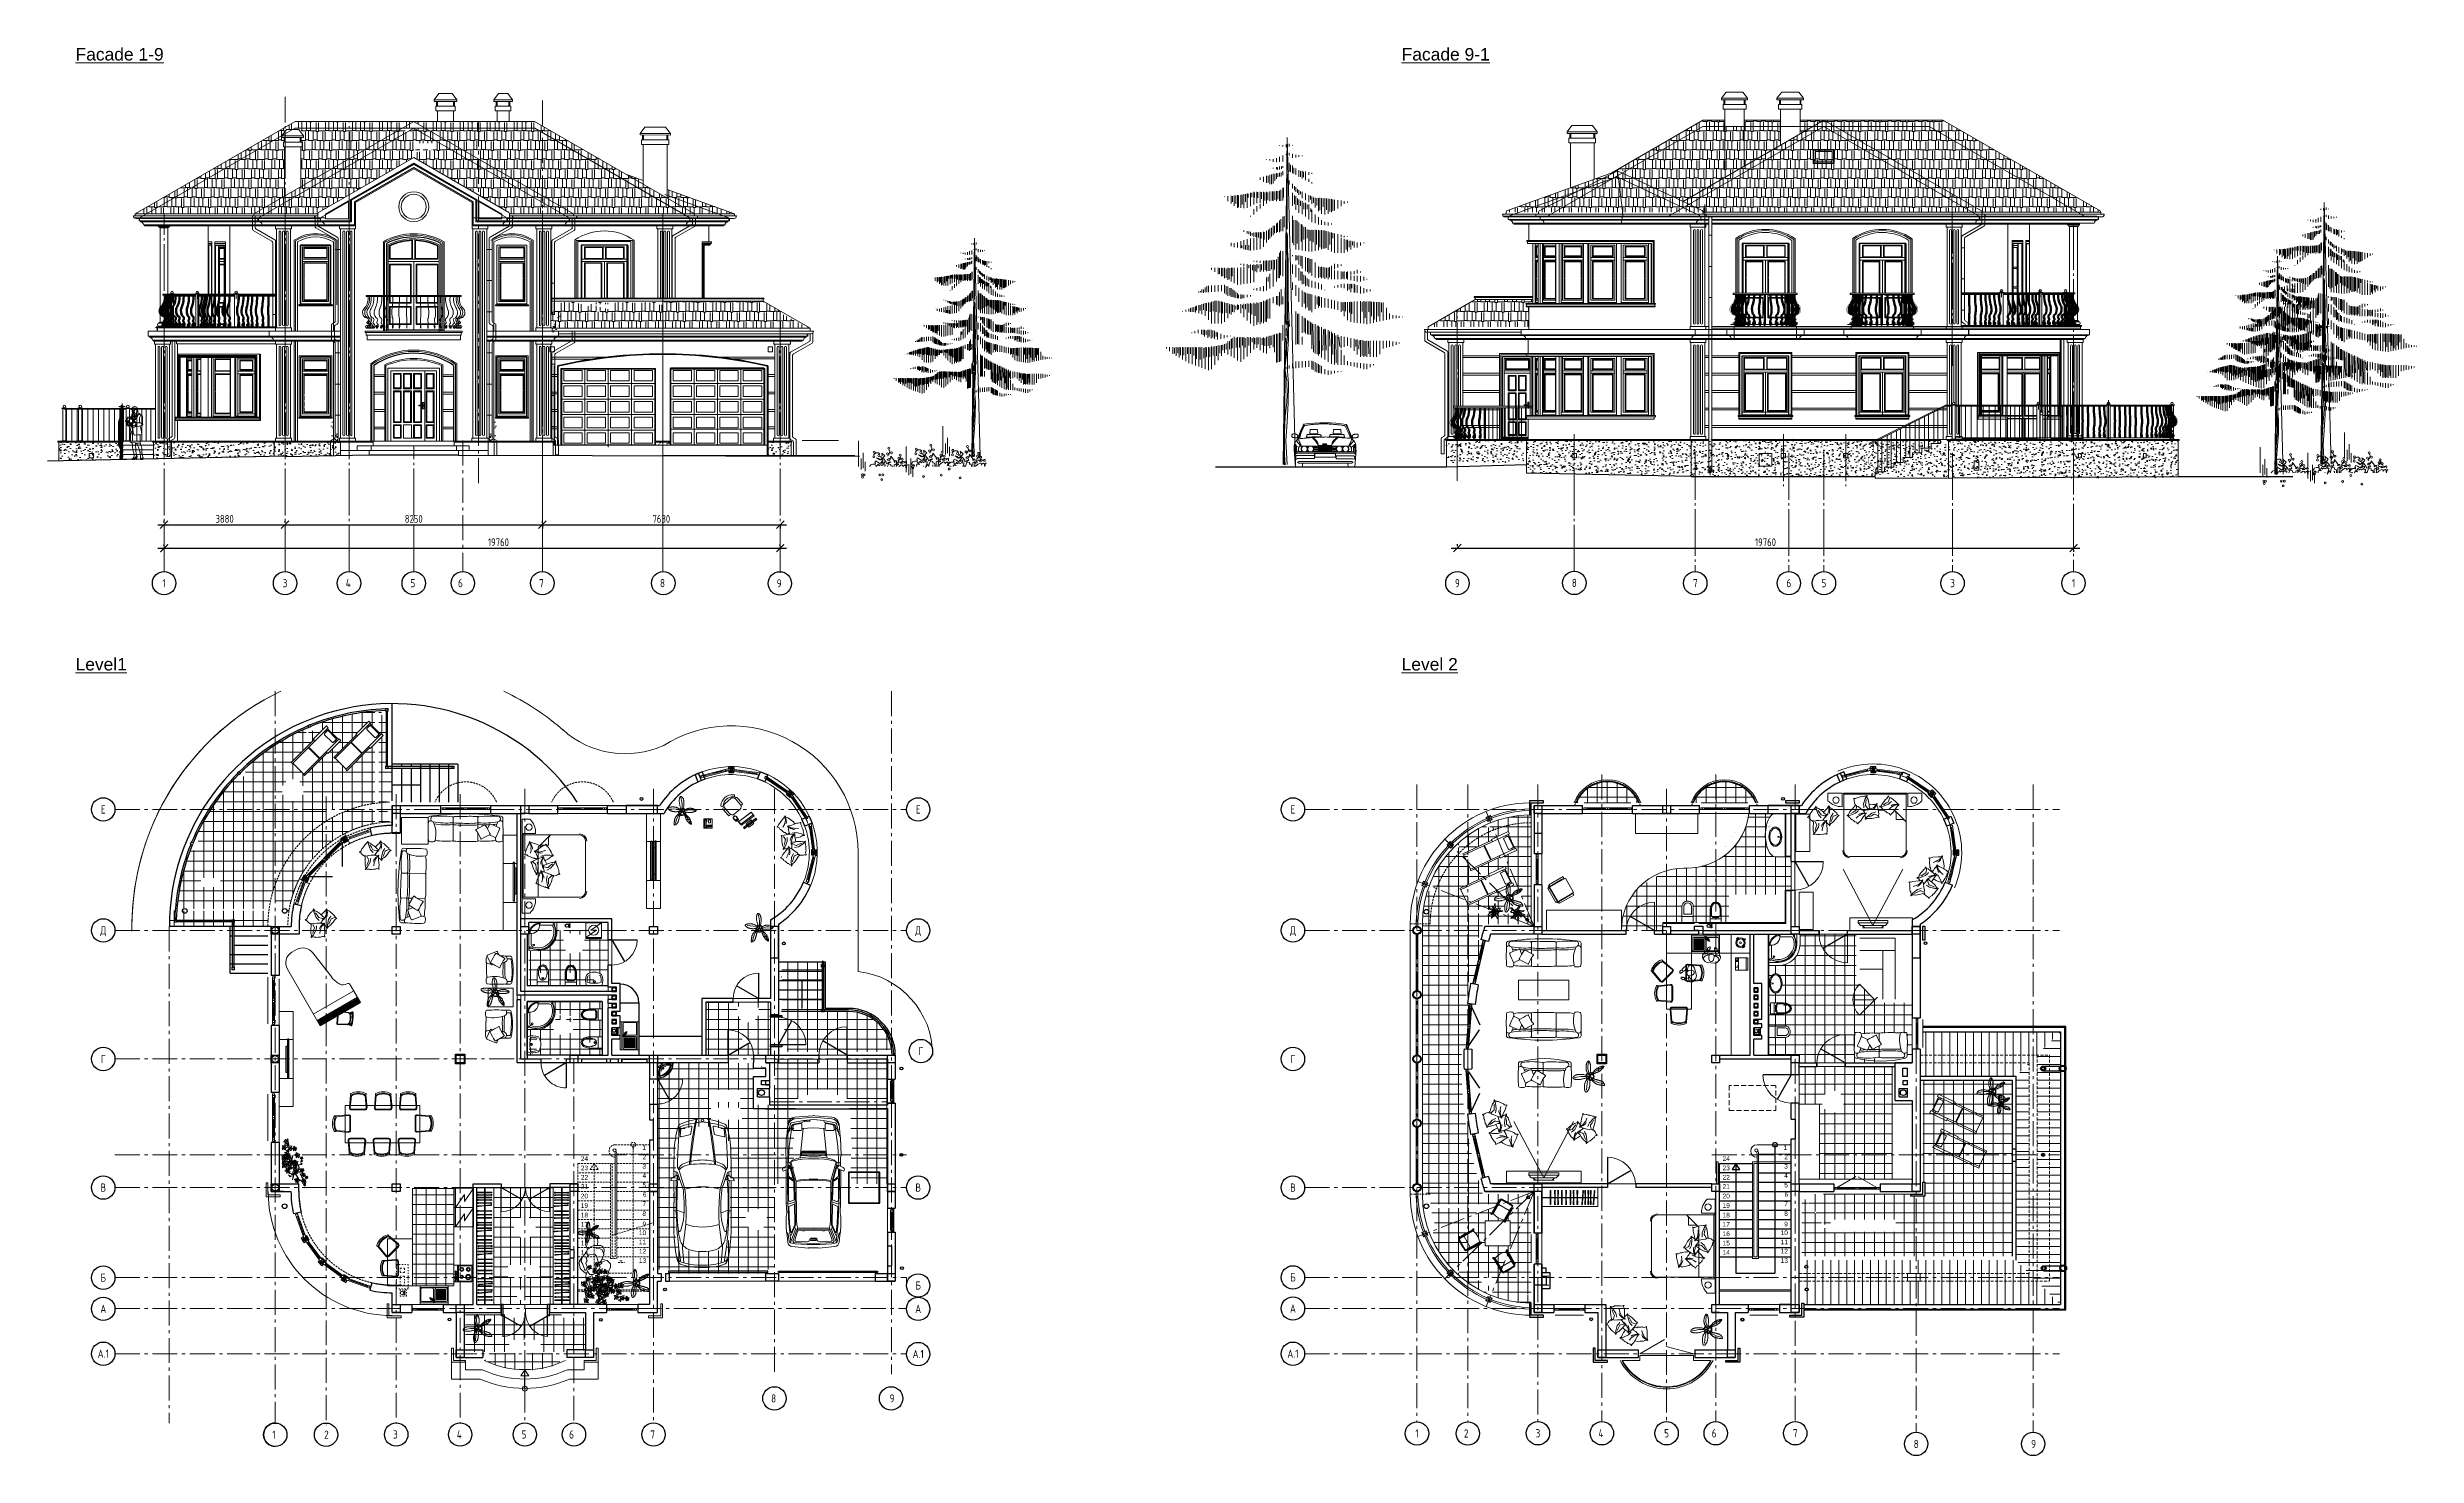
# Model space of a CAD drawing. Header units: millimetres. Extents: x -133165 to 20117, y 15722 to 63536.
# Drawn here: x -133165 to -57185, y 15722 to 60896 of the extents above; entities that cross this region are included whole.
import ezdxf
from ezdxf.enums import TextEntityAlignment as Align

# ---------------------------------------------------------------- set-up
doc = ezdxf.new("R2010")
doc.units = ezdxf.units.MM
doc.header["$PDMODE"] = 3
for name, pattern in [('ACAD_ISO03W100', [30, 12, -18]), ('GOST2.303 4', [7, 5, -2, 0]), ('GOST2.303 5', [24, 20, -1.5, 1, -1.5]), ('GOST2.303 6', [12, 8, -1.5, 1, -1.5]), ('HIDDEN', [9.525, 6.35, -3.175])]:
    doc.linetypes.add(name, pattern=pattern)
doc.layers.get('0').update_dxf_attribs({"lineweight": 15})
doc.layers.get('DefPoints').update_dxf_attribs({"color": 41, "lineweight": 15})
for name, color, linetype in [('5', 7, 'Continuous'), ('8', 7, 'Continuous'), ('balustrade', 60, 'Continuous'), ('c1', 33, 'Continuous'), ('cornice', 251, 'Continuous'), ('dim', 250, 'Continuous'), ('floor', 11, 'Continuous'), ('gypsumboard', 2, 'Continuous'), ('hidden', 9, 'HIDDEN'), ('merdiven', 3, 'Continuous'), ('ventilation', 41, 'Continuous'), ('windows', 8, 'Continuous')]:
    doc.layers.add(name, color=color, linetype=linetype)
for name, color, linetype, lineweight in [('9', 7, 'Continuous', 30), ('area', 191, 'Continuous', 30), ('axis', 7, 'GOST2.303 5', 9), ('columns', 170, 'Continuous', 30), ('doors', 32, 'Continuous', 15), ('friz', 173, 'Continuous', 15), ('Furniture', 28, 'Continuous', 9), ('hatch', 8, 'Continuous', 5), ('sanitary', 141, 'Continuous', 15), ('v', 140, 'Continuous', 20), ('vent2', 54, 'Continuous', 30), ('wall', 5, 'Continuous', 60), ('wc', 4, 'Continuous', 15)]:
    doc.layers.add(name, color=color, linetype=linetype, lineweight=lineweight)
doc.styles.add('ATTR', font='romans.shx', dxfattribs={"width": 0.8, "height": 0.470416})
doc.styles.add('GOST 2.304', font='CS_Gost2304.shx')
doc.styles.add('style1', font='arial.ttf')
doc.dimstyles.new('SPDS', dxfattribs={"dimscale": 50, "dimtxt": 2.5, "dimasz": 2.5, "dimexe": 1.25, "dimexo": 0.625, "dimtad": 1, "dimdec": 0, "dimrnd": 0.001, "dimtxsty": 'GOST 2.304', "dimblk": 'ARCHTICK', "dimcen": 2.5, "dimdle": 2, "dimadec": 4, "dimazin": 2, "dimtfac": 0.75, "dimtdec": 0, "dimtmove": 1, "dimatfit": 3, "dimfxl": 1, "dimtolj": 1, "dimarcsym": 0})
pattern_1 = [(0, (124261.04, 143377.6), (0, 317.5), []), (90, (124261.04, 143377.6), (-317.5, 2e-14), [])]
pattern_2 = [(0, (119614.37, 84054.7), (0, 317.5), []), (90, (119614.37, 84054.7), (-317.5, 2e-14), [])]
pattern_3 = [(50, (0, 0), (364.36934, -31.8782), [38.1, -419.1]), (355, (0, 0), (-70.4857, 382.1133), [30.48, -335.28]), (100.451, (30.36, -2.66), (293.885, 350.2334), [32.38, -356.18]), (46.1842, (0, 101.6), (542.1581, -84.0847), [57.15, -628.65]), (96.6356, (45.2, 94.6), (474.8085, 494.8511), [48.57, -534.27]), (351.184, (0, 101.6), (474.8092, 494.8502), [45.72, -502.92]), (21, (50.8, 76.2), (303.22976, -204.53104), [38.1, -419.1]), (326, (50.8, 76.2), (123.6041, 368.3759), [30.48, -335.28]), (71.4514, (76.07, 59.16), (426.833, 163.8457), [32.38, -356.18]), (37.5, (0, 0), (6.17721, 169.11008), [0, -331.216, 0, -340.36, 0, -336.55]), (7.5, (0, 0), (133.63933, 200.36115), [0, -194.056, 0, -323.596, 0, -128.27]), (327.5, (-113.28, 0), (271.18119, -11.45749), [0, -127, 0, -396.24, 0, -525.78]), (317.5, (-164.08, 0), (296.25836, 50.853), [0, -165.1, 0, -263.144, 0, -373.38])]
pattern_4 = [(50, (-6668.25, 0), (364.3693, -31.8782), [38.1, -419.1]), (355, (-6668.25, 0), (-70.4857, 382.1133), [30.48, -335.28]), (100.451, (-6637.9, -2.66), (293.885, 350.2334), [32.38, -356.18]), (46.1842, (-6668.25, 101.6), (542.158, -84.0847), [57.15, -628.65]), (96.6356, (-6623.07, 94.6), (474.8085, 494.851), [48.57, -534.27]), (351.184, (-6668.25, 101.6), (474.8092, 494.8502), [45.72, -502.92]), (21, (-6617.45, 76.2), (303.2298, -204.531), [38.1, -419.1]), (326, (-6617.45, 76.2), (123.604, 368.376), [30.48, -335.28]), (71.4514, (-6592.18, 59.16), (426.833, 163.8457), [32.38, -356.18]), (37.5, (-6668.25, 0), (6.1772, 169.11008), [0, -331.216, 0, -340.36, 0, -336.55]), (7.5, (-6668.25, 0), (133.63933, 200.36115), [0, -194.056, 0, -323.596, 0, -128.27]), (327.5, (-6781.53, 0), (271.1812, -11.45749), [0, -127, 0, -396.24, 0, -525.78]), (317.5, (-6832.33, 0), (296.25836, 50.853), [0, -165.1, 0, -263.144, 0, -373.38])]
pattern_5 = [(0, (-6668.25, 0), (647.7, 304.8), [152.4, -127, 177.8, -76.2, 228.6, -101.6]), (0, (-6515.85, 12.7), (647.7, 304.8), [127, -482.6, 101.6, -152.4]), (0, (-6211.05, -19.05), (647.7, 304.8), [76.2, -787.4]), (90, (-6668.25, 0), (-215.9, 304.8), [292.1, -927.1]), (90, (-6515.85, 0), (-215.9, 304.8), [285.75, -933.45]), (90, (-6388.85, 0), (-215.9, 304.8), [266.7, -952.5]), (90, (-6211.05, -19.05), (-215.9, 304.8), [292.1, -927.1]), (90, (-6134.85, -19.05), (-215.9, 304.8), [292.1, -927.1]), (90, (-5906.25, 0), (-215.9, 304.8), [279.4, -939.8])]
pattern_6 = [(0, (161012.64, 171779.28), (0, 317.5), []), (90, (161012.64, 171779.28), (-317.5, 2e-14), [])]
pattern_7 = [(90, (161012.64, 171779.28), (-254, 2e-14), [])]
pattern_8 = [(0, (161012.64, 171779.28), (0, 254), [])]

msp = doc.modelspace()

# ---------------------------------------------------------------- texts
at = {"ltscale": 10, "char_height": 400, "width": 25833.88, "attachment_point": 1, "style": 'style1'}
for s, insert in [('{\\fArial|b0|i0|c0|p34;\\LFacade 1-9}', (-132262.6, 60874.7)), ('{\\fArial|b0|i0|c0|p34;\\LLevel1}', (-132262.6, 41308.1)), ('{\\fArial|b0|i0|c0|p34;\\LLevel 2}', (-89735.2, 41308.1))]:
    msp.add_mtext(s, dxfattribs=dict(at, insert=insert))
at = {"linetype": 'Continuous', "ltscale": 100, "insert": (-89735.2, 60874.7), "char_height": 400, "width": 21451.901, "attachment_point": 1, "style": 'style1'}
msp.add_mtext('{\\fArial|b0|i0|c0|p34;\\LFacade 9-1}', dxfattribs=at)
at = {"ltscale": 100, "char_height": 150, "width": 111.368, "attachment_point": 3, "style": 'style1'}
for s, insert in [('{\\fArial|b0|i0|c204|p34;3}', (-113964.5, 25077)), ('{\\fArial|b0|i0|c204|p34;2}', (-113964.5, 25377)), ('{\\fArial|b0|i0|c204|p34;1}', (-113964.5, 25677)), ('{\\fArial|b0|i0|c204|p34;2\\fArial|b0|i0|c0|p34;4}', (-79208.9, 25325.6)), ('{\\fArial|b0|i0|c204|p34;1}', (-77373.5, 25677)), ('{\\fArial|b0|i0|c204|p34;3}', (-77348.9, 25077)), ('{\\fArial|b0|i0|c204|p34;2}', (-77348.9, 25377)), ('{\\fArial|b0|i0|c204|p34;4}', (-113964.5, 24777)), ('{\\fArial|b0|i0|c204|p34;5}', (-113964.5, 24477)), ('{\\fArial|b0|i0|c204|p34;2\\fArial|b0|i0|c0|p34;3}', (-79208.9, 25025.6)), ('{\\fArial|b0|i0|c204|p34;22}', (-79208.9, 24725.6)), ('{\\fArial|b0|i0|c204|p34;21}', (-79208.9, 24431.1)), ('{\\fArial|b0|i0|c204|p34;4}', (-77348.9, 24777)), ('{\\fArial|b0|i0|c204|p34;5}', (-77348.9, 24477)), ('{\\fArial|b0|i0|c204|p34;8}', (-113964.5, 23562.9)), ('{\\fArial|b0|i0|c204|p34;7}', (-113964.5, 23877)), ('{\\fArial|b0|i0|c204|p34;6}', (-113954.5, 24177)), ('{\\fArial|b0|i0|c204|p34;20}', (-79208.9, 24123.7)), ('{\\fArial|b0|i0|c204|p34;19}', (-79208.9, 23819.7)), ('{\\fArial|b0|i0|c204|p34;8}', (-77348.9, 23562.9)), ('{\\fArial|b0|i0|c204|p34;7}', (-77348.9, 23877)), ('{\\fArial|b0|i0|c204|p34;6}', (-77338.9, 24177)), ('{\\fArial|b0|i0|c204|p34;9}', (-113964.5, 23226.5)), ('{\\fArial|b0|i0|c204|p34;18}', (-79208.9, 23513.7)), ('{\\fArial|b0|i0|c204|p34;17}', (-79208.9, 23213.7)), ('{\\fArial|b0|i0|c204|p34;16}', (-79208.9, 22913.7)), ('{\\fArial|b0|i0|c204|p34;10}', (-77347.3, 22946.3)), ('{\\fArial|b0|i0|c204|p34;9}', (-77348.9, 23226.5)), ('{\\fArial|b0|i0|c204|p34;15}', (-79208.9, 22613.7)), ('{\\fArial|b0|i0|c204|p34;1\\fArial|b0|i0|c0|p34;4}', (-79208.9, 22313.7)), ('{\\fArial|b0|i0|c204|p34;1\\fArial|b0|i0|c0|p34;1}', (-77347.3, 22651.1)), ('{\\fArial|b0|i0|c0|p34;12}', (-77347.3, 22356)), ('{\\fArial|b0|i0|c0|p34;13}', (-77347.3, 22056))]:
    msp.add_mtext(s, dxfattribs=dict(at, insert=insert))
at = {"layer": 'axis', "color": 3, "linetype": 'Continuous', "lineweight": 25, "ltscale": 75, "style": 'GOST 2.304'}
for s, p in [('1', (-129422.4, 43709.3)), ('3', (-125542.4, 43709.3)), ('4', (-123519.4, 43709.3)), ('5', (-121444.4, 43709.3)), ('6', (-119919.4, 43709.3)), ('7', (-117319.4, 43709.3)), ('8', (-113439.4, 43709.3)), ('9', (-109697, 43702.3)), ('9', (-87947.4, 43709.1)), ('8', (-84197.4, 43716.7)), ('7', (-80317.4, 43709.6)), ('6', (-77317.4, 43709.6)), ('5', (-76192.4, 43709.6)), ('3', (-72067.4, 43709.6)), ('1', (-68187.4, 43709.6)), ('Е', (-131373.5, 36450.1)), ('Е', (-105239.1, 36450.1)), ('Е', (-93221.3, 36450.1)), ('Д', (-131373.5, 32570.1)), ('Д', (-105239.1, 32570.1)), ('Д', (-93221.3, 32570.1)), ('Г', (-131373.5, 28445.1)), ('Г', (-105151.6, 28699.3)), ('Г', (-93221.3, 28445.1)), ('В', (-131373.5, 24320.1)), ('В', (-105239.1, 24320.1)), ('В', (-93221.3, 24320.1)), ('Б', (-131373.5, 21430.3)), ('Б', (-105239.1, 21180.3)), ('Б', (-93221.3, 21440.1)), ('А', (-131373.5, 20430.3)), ('А', (-105239.1, 20430.3)), ('А', (-93221.3, 20440.1)), ('А.1', (-131373.5, 18990.1)), ('А.1', (-105239.1, 18980.3)), ('А.1', (-93221.3, 18990.1)), ('8', (-109875.6, 17556.6)), ('9', (-106075.4, 17556.6)), ('1', (-125897.8, 16393.2)), ('2', (-124216.8, 16393.2)), ('3', (-122005.6, 16400.3)), ('4', (-119955.6, 16400.3)), ('5', (-117880.6, 16400.3)), ('6', (-116355.6, 16400.3)), ('7', (-113755.6, 16400.3)), ('1', (-89243, 16433.3)), ('2', (-87663, 16433.3)), ('3', (-85363, 16440.4)), ('4', (-83343, 16440.4)), ('5', (-81238, 16440.4)), ('6', (-79713, 16440.4)), ('7', (-77113, 16440.4)), ('8', (-73233, 16097)), ('9', (-69470.4, 16097))]:
    msp.add_text(s, height=262.5, dxfattribs=at).set_placement(p, align=Align.MIDDLE_CENTER)
at = {"layer": 'DefPoints', "ltscale": 100, "char_height": 150, "width": 111.368, "attachment_point": 3, "style": 'style1'}
for s, insert in [('{\\fArial|b0|i0|c204|p34;2\\fArial|b0|i0|c0|p34;4}', (-115824.5, 25325.6)), ('{\\fArial|b0|i0|c204|p34;2\\fArial|b0|i0|c0|p34;3}', (-115824.5, 25025.6)), ('{\\fArial|b0|i0|c204|p34;22}', (-115824.5, 24725.6)), ('{\\fArial|b0|i0|c204|p34;21}', (-115824.5, 24431.1)), ('{\\fArial|b0|i0|c204|p34;20}', (-115824.5, 24123.7)), ('{\\fArial|b0|i0|c204|p34;19}', (-115824.5, 23819.7)), ('{\\fArial|b0|i0|c204|p34;18}', (-115824.5, 23513.7)), ('{\\fArial|b0|i0|c204|p34;17}', (-115824.5, 23213.7)), ('{\\fArial|b0|i0|c204|p34;16}', (-115824.5, 22913.7)), ('{\\fArial|b0|i0|c204|p34;10}', (-113962.8, 22946.3)), ('{\\fArial|b0|i0|c204|p34;15}', (-115824.5, 22613.7)), ('{\\fArial|b0|i0|c204|p34;1\\fArial|b0|i0|c0|p34;4}', (-115824.5, 22313.7)), ('{\\fArial|b0|i0|c204|p34;1\\fArial|b0|i0|c0|p34;1}', (-113962.8, 22651.1)), ('{\\fArial|b0|i0|c0|p34;12}', (-113962.8, 22356)), ('{\\fArial|b0|i0|c0|p34;13}', (-113962.8, 22056))]:
    msp.add_mtext(s, dxfattribs=dict(at, insert=insert))

# ---------------------------------------------------------------- blocks, each defined once
blk = doc.blocks.new('okna-150')
at = {"layer": 'v', "ltscale": 100}
for p, q in [((-10, 60), (1510, 60)), ((-10, 0), (-10, 60)), ((-10, 0), (1510, 0)), ((50, 0), (50, 60)), ((110, 0), (110, 60)), ((110, 30), (690, 30)), ((690, 0), (690, 60)), ((750, 0), (750, 60)), ((810, 0), (810, 60)), ((810, 30), (1390, 30)), ((1390, 0), (1390, 60)), ((1450, 0), (1450, 60)), ((1510, 0), (1510, 60))]:
    blk.add_line(p, q, dxfattribs=at)
blk = doc.blocks.new('KITCHENokna')
at = {"layer": 'v'}
for p, q in [((-3, 4), (52, 44)), ((473, -639), (-3, 4)), ((528, -599), (52, 44)), ((46, -63), (101, -22)), ((74, -42), (451, -552)), ((424, -572), (478, -532)), ((473, -639), (528, -599))]:
    blk.add_line(p, q, dxfattribs=at)
blk = doc.blocks.new('fitnessokna')
at = {"layer": 'v'}
for p, q in [((30, 62), (-8, 6)), ((-8, 6), (746, -503)), ((30, 62), (784, -447)), ((99, 16), (61, -41)), ((80, -13), (696, -429)), ((715, -400), (677, -457)), ((784, -447), (746, -503))]:
    blk.add_line(p, q, dxfattribs=at)
blk = doc.blocks.new('dfg')
at = {"layer": 'Furniture', "ltscale": 300}
blk.add_lwpolyline([(50940, -6329), (50940, -6820)], dxfattribs=at)
at = {"layer": 'Furniture'}
for radius in [36.1, 26.4]:
    blk.add_circle((51076, -6574), radius, dxfattribs=at)
at = {"layer": 'Furniture', "ltscale": 300}
for centre, radius, start, end in [((51114, -6799), 501, 67.38981, 110.24771), ((51114, -6349), 501, 249.75229, 292.61019), ((51821, -6574), 797, 163.77116, 196.22884), ((51114, -6799), 451, 69.28472, 97.35015), ((51114, -6349), 451, 262.64985, 290.71528), ((50960, -6574), 420, 325.50279, 34.49721)]:
    blk.add_arc(centre, radius, start, end, dxfattribs=at)
blk = doc.blocks.new('A$C201F213F')
at = {"layer": 'Furniture', "ltscale": 75}
for p, q in [((0, 0), (-636, -636)), ((636, -636), (0, 0)), ((-424, -849), (-636, -636)), ((-192, -303), (-444, -555)), ((-231, -284), (-249, -266)), ((443, -557), (188, -302)), ((230, -284), (248, -266)), ((636, -636), (424, -849))]:
    blk.add_line(p, q, dxfattribs=at)
for centre in [(-535, -605), (392, -621), (537, -607)]:
    blk.add_circle(centre, 27, dxfattribs=at)
for centre, radius, start, end in [((0, -424), 570, 201.44354, 338.55646), ((0, -424), 560, 201.44354, 338.55646), ((-387, -612), 80, 135, 205.85821), ((0, -424), 510, 205.85821, 333.85994), ((0, -515), 352, 45, 135), ((0, -515), 326, 45, 135), ((-2, -118), 265, 215.64538, 324.88513), ((386, -614), 80, 333.85994, 45), ((0, -424), 600, 225, 315)]:
    blk.add_arc(centre, radius, start, end, dxfattribs=at)
blk = doc.blocks.new('A$C5EB51CD2')
at = {"layer": 'Furniture', "ltscale": 100}
for p, q in [((0, 119), (0, 414)), ((0, 119), (360, 119)), ((0, 119), (0, 0)), ((0, 0), (360, 0))]:
    blk.add_line(p, q, dxfattribs=at)
at = {"layer": 'Furniture', "ltscale": 75}
for p, q in [((360, 119), (360, 414)), ((360, 0), (360, 119))]:
    blk.add_line(p, q, dxfattribs=at)
at = {"layer": 'Furniture', "ltscale": 100}
for radius in [27.8, 22.8]:
    blk.add_circle((179, 233), radius, dxfattribs=at)
at = {"layer": 'Furniture', "ltscale": 75}
blk.add_ellipse((180, 414), major_axis=(0, 255), ratio=0.705489, start_param=0, end_param=1.570796, dxfattribs=at)
at = {"layer": 'Furniture', "ltscale": 75, "extrusion": (0, 0, -1)}
blk.add_ellipse((180, 414), major_axis=(0, 255), ratio=0.705489, start_param=0, end_param=1.684847, dxfattribs=at)
at = {"layer": 'Furniture', "ltscale": 75}
blk.add_open_spline([(40, 414), (40, 432), (42, 451), (47, 479), (49, 488), (54, 506), (57, 515), (64, 533), (68, 541), (76, 557), (81, 564), (91, 578), (96, 585), (106, 596), (112, 601), (128, 614), (139, 620), (160, 627), (171, 629), (190, 629), (200, 627), (221, 620), (232, 614), (249, 601), (254, 596), (265, 584), (270, 578), (280, 564), (284, 557), (293, 541), (297, 533), (304, 515), (307, 506), (312, 488), (314, 478), (319, 450), (320, 432), (320, 414)], degree=3, knots=[-1.570796, -1.570796, -1.570796, -1.570796, -1.308997, -1.308997, -1.178097, -1.178097, -1.047198, -1.047198, -0.916298, -0.916298, -0.785398, -0.785398, -0.654498, -0.654498, -0.523599, -0.523599, -0.261799, -0.261799, 0, 0, 0.261799, 0.261799, 0.523599, 0.523599, 0.654498, 0.654498, 0.785398, 0.785398, 0.916298, 0.916298, 1.047198, 1.047198, 1.178097, 1.178097, 1.308997, 1.308997, 1.570796, 1.570796, 1.570796, 1.570796], dxfattribs=at)
at = {"layer": 'Furniture', "ltscale": 100}
blk.add_open_spline([(40, 414), (40, 396), (42, 377), (47, 349), (49, 340), (54, 322), (57, 313), (64, 295), (68, 287), (76, 246), (81, 238), (90, 225), (95, 218), (106, 207), (111, 202), (128, 189), (139, 183), (160, 175), (170, 174), (190, 174), (200, 175), (221, 183), (232, 189), (249, 202), (254, 207), (265, 218), (270, 225), (280, 238), (284, 246), (293, 287), (297, 295), (303, 313), (306, 322), (312, 340), (314, 349), (319, 377), (320, 396), (320, 414)], degree=3, knots=[-1.570796, -1.570796, -1.570796, -1.570796, -1.308997, -1.308997, -1.178097, -1.178097, -1.047198, -1.047198, -0.916298, -0.916298, -0.785398, -0.785398, -0.654498, -0.654498, -0.523599, -0.523599, -0.261799, -0.261799, 0, 0, 0.261799, 0.261799, 0.523599, 0.523599, 0.654498, 0.654498, 0.785398, 0.785398, 0.916298, 0.916298, 1.047198, 1.047198, 1.178097, 1.178097, 1.308997, 1.308997, 1.570796, 1.570796, 1.570796, 1.570796], dxfattribs=at)
blk = doc.blocks.new('A$C57C31BFC')
at = {"layer": 'wc', "ltscale": 75}
for p, q in [((0, 119), (0, 414)), ((0, 119), (0, 0)), ((30, 198), (30, 414)), ((40, 216), (40, 414)), ((78, 163), (78, 185))]:
    blk.add_line(p, q, dxfattribs=at)
at = {"layer": 'wc', "ltscale": 100}
for p, q in [((0, 119), (360, 119)), ((0, 0), (360, 0)), ((285, 162), (78, 163)), ((285, 185), (285, 162)), ((320, 216), (320, 414)), ((330, 198), (330, 414)), ((360, 119), (360, 414)), ((360, 0), (360, 119))]:
    blk.add_line(p, q, dxfattribs=at)
for radius, end in [(485, 287.97896), (465, 287.48531)]:
    blk.add_arc((180, 659), radius, 251.96434, end, dxfattribs=at)
at = {"layer": 'wc', "ltscale": 75}
blk.add_ellipse((180, 414), major_axis=(0, 255), ratio=0.705489, start_param=0, end_param=1.570796, dxfattribs=at)
at = {"layer": 'wc', "ltscale": 75, "extrusion": (0, 0, -1)}
blk.add_ellipse((180, 414), major_axis=(0, 255), ratio=0.705489, start_param=0, end_param=1.570796, dxfattribs=at)
at = {"layer": 'wc', "ltscale": 75}
for points, knots in [([(30, 414), (30, 432), (32, 452), (37, 481), (39, 490), (44, 509), (48, 519), (55, 537), (59, 546), (68, 562), (72, 570), (83, 584), (88, 591), (99, 603), (105, 608), (123, 622), (135, 629), (158, 637), (170, 639), (191, 639), (202, 637), (226, 629), (238, 622), (256, 608), (261, 603), (273, 591), (278, 584), (288, 570), (293, 562), (302, 545), (306, 537), (313, 519), (316, 509), (321, 490), (324, 481), (329, 452), (330, 432), (330, 414)], [-1.570796, -1.570796, -1.570796, -1.570796, -1.308997, -1.308997, -1.178097, -1.178097, -1.047198, -1.047198, -0.916298, -0.916298, -0.785398, -0.785398, -0.654498, -0.654498, -0.523599, -0.523599, -0.261799, -0.261799, 0, 0, 0.261799, 0.261799, 0.523599, 0.523599, 0.654498, 0.654498, 0.785398, 0.785398, 0.916298, 0.916298, 1.047198, 1.047198, 1.178097, 1.178097, 1.308997, 1.308997, 1.570796, 1.570796, 1.570796, 1.570796]), ([(40, 414), (40, 432), (42, 451), (47, 479), (49, 488), (54, 506), (57, 515), (64, 533), (68, 541), (76, 557), (81, 564), (91, 578), (96, 585), (106, 596), (112, 601), (123, 610), (128, 613), (139, 619), (145, 622), (155, 626), (160, 627), (171, 629), (175, 629), (185, 629), (190, 629), (200, 627), (205, 626), (216, 622), (222, 619), (232, 613), (238, 609), (249, 601), (254, 596), (265, 584), (270, 578), (280, 564), (284, 557), (293, 541), (297, 533), (304, 515), (307, 506), (312, 488), (314, 478), (319, 450), (320, 432), (320, 414)], [-1.570796, -1.570796, -1.570796, -1.570796, -1.308997, -1.308997, -1.178097, -1.178097, -1.047198, -1.047198, -0.916298, -0.916298, -0.785398, -0.785398, -0.654498, -0.654498, -0.523599, -0.523599, -0.392699, -0.392699, -0.261799, -0.261799, -0.1309, -0.1309, 0, 0, 0.1309, 0.1309, 0.261799, 0.261799, 0.392699, 0.392699, 0.523599, 0.523599, 0.654498, 0.654498, 0.785398, 0.785398, 0.916298, 0.916298, 1.047198, 1.047198, 1.178097, 1.178097, 1.308997, 1.308997, 1.570796, 1.570796, 1.570796, 1.570796])]:
    blk.add_open_spline(points, degree=3, knots=knots, dxfattribs=at)
blk = doc.blocks.new('vjqrf')
at = {"lineweight": 9}
for p, q in [((165.67, 1119.32), (165.67, 1128.32)), ((165.67, 1128.32), (171.67, 1128.32)), ((166.17, 1119.32), (166.17, 1128.32)), ((166.62, 1124.05), (167.71, 1125.13)), ((166.67, 1124.42), (166.67, 1127.72)), ((166.77, 1123.91), (167.85, 1124.98)), ((166.94, 1124.63), (167.82, 1124.63)), ((167.07, 1128.12), (170.57, 1128.12)), ((167.38, 1125.07), (167.38, 1124.18)), ((170.97, 1127.72), (170.97, 1124.42)), ((171.17, 1128.32), (171.17, 1119.32)), ((171.67, 1128.32), (171.67, 1119.32)), ((171.67, 1119.32), (165.67, 1119.32)), ((166.54, 1123.89), (167.29, 1123.89)), ((166.54, 1123.75), (167.29, 1123.75)), ((166.67, 1119.92), (166.67, 1123.22)), ((166.78, 1123.89), (166.76, 1123.91)), ((167.07, 1124.02), (170.57, 1124.02)), ((167.07, 1123.62), (170.57, 1123.62)), ((170.57, 1119.52), (167.07, 1119.52)), ((167.13, 1119.92), (167.13, 1123.22)), ((167.33, 1119.92), (167.33, 1123.22)), ((167.53, 1119.92), (167.53, 1123.22)), ((167.73, 1119.92), (167.73, 1123.22)), ((167.93, 1119.92), (167.93, 1123.22)), ((168.13, 1119.92), (168.13, 1123.22)), ((168.33, 1119.92), (168.33, 1123.22)), ((168.53, 1119.92), (168.53, 1123.22)), ((168.73, 1119.92), (168.73, 1123.22)), ((168.93, 1119.92), (168.93, 1123.22)), ((169.13, 1119.92), (169.13, 1123.22)), ((169.33, 1119.92), (169.33, 1123.22)), ((169.53, 1119.92), (169.53, 1123.22)), ((169.73, 1119.92), (169.73, 1123.22)), ((169.93, 1119.92), (169.93, 1123.22)), ((170.13, 1119.92), (170.13, 1123.22)), ((170.33, 1119.92), (170.33, 1123.22)), ((170.53, 1119.92), (170.53, 1123.22)), ((170.97, 1123.22), (170.97, 1119.92))]:
    blk.add_line(p, q, dxfattribs=at)
for centre, radius, start, end in [((167.07, 1127.72), 0.4, 90, 180), ((167.38, 1124.63), 0.3, 69.18047, 200.6699), ((167.38, 1124.63), 0.3, 239.74996, 30.10041), ((167.78, 1125.06), 0.1, 314.92518, 134.92518), ((170.57, 1127.72), 0.4, 0, 90), ((166.54, 1123.82), 0.239, 16.92911, 342.92126), ((166.54, 1123.82), 0.07, 89.92518, 269.92518), ((167.07, 1124.42), 0.4, 180, 218.20717), ((167.07, 1123.22), 0.4, 90, 180), ((167.07, 1119.92), 0.4, 180, 270), ((167.07, 1124.42), 0.4, 247.44587, 270), ((167.29, 1123.82), 0.07, 269.92518, 89.92518), ((170.57, 1124.42), 0.4, 270, 0), ((170.57, 1123.22), 0.4, 0, 90), ((170.57, 1119.92), 0.4, 270, 0)]:
    blk.add_arc(centre, radius, start, end, dxfattribs=at)
blk = doc.blocks.new('умывальник угловой')
at = {"lineweight": 30}
for p, q in [((2176.61, 259.77), (2171.66, 259.77)), ((2171.66, 254.82), (2171.66, 259.77)), ((2172.08, 258.45), (2171.96, 258.56)), ((2172.08, 258.45), (2171.96, 258.34)), ((2172.08, 258.45), (2172.02, 258.5)), ((2172.08, 258.45), (2172.18, 258.56)), ((2172.08, 258.45), (2172.18, 258.34)), ((2172.99, 259.37), (2172.88, 259.48)), ((2172.99, 259.37), (2172.88, 259.26)), ((2172.99, 259.37), (2172.94, 259.42)), ((2172.99, 259.37), (2173.1, 259.49)), ((2172.99, 259.37), (2173.1, 259.27))]:
    blk.add_line(p, q, dxfattribs=at)
at = {"lineweight": 0}
for p, q in [((2176.61, 259.77), (2171.66, 259.77)), ((2171.76, 254.92), (2171.76, 259.67)), ((2176.51, 259.67), (2171.76, 259.67)), ((2175.71, 259.32), (2174.37, 259.32)), ((2175.67, 259.07), (2174.37, 259.07)), ((2176.61, 259.67), (2176.61, 259.67)), ((2171.76, 254.82), (2171.76, 254.82)), ((2172.11, 255.68), (2172.11, 257.07)), ((2172.36, 255.68), (2172.36, 257.07))]:
    blk.add_line(p, q, dxfattribs=at)
for centre, radius in [((2172.08, 258.45), 0.136), ((2172.08, 258.45), 0.129), ((2172.08, 258.45), 0.0601), ((2172.08, 258.45), 0.0533), ((2172.53, 258.91), 0.129), ((2172.53, 258.91), 0.0533), ((2172.99, 259.37), 0.136), ((2172.99, 259.37), 0.129), ((2172.99, 259.37), 0.0601), ((2172.99, 259.37), 0.0533), ((2173.48, 257.95), 0.204), ((2173.48, 257.95), 0.129), ((2173.48, 257.95), 0.0533)]:
    blk.add_circle(centre, radius)
for centre, radius, start, end in [((2171.61, 259.82), 5, 359.9999999999994, 0), ((2171.61, 259.82), 4.9, 359.9999999999994, 0), ((2171.61, 259.82), 4.9, 271.75423, 358.24577), ((2174.37, 257.07), 2.25, 90, 180), ((2174.37, 257.07), 2, 90, 180), ((2171.61, 259.8), 4.24, 280.99485, 348.27347), ((2171.61, 259.8), 4.49, 280.99485, 349.90428), ((2174.37, 257.07), 1.5, 90, 180), ((2175.66, 258.97), 0.1, 345.93958, 85.9642), ((2175.73, 259.02), 0.3, 0, 93.31078), ((2172.41, 255.69), 0.3, 177.04102, 281.70486), ((2172.41, 255.69), 0.05, 177.04102, 281.70486)]:
    blk.add_arc(centre, radius, start, end, dxfattribs=at)
at = {"lineweight": 30}
blk.add_arc((2171.61, 259.82), 5, 270.57297, 359.42703, dxfattribs=at)
blk = doc.blocks.new('CHEDIN3')
at = {"lineweight": 9}
for p, q in [((29, 386), (0, 54)), ((47, 362), (20, 52)), ((32, 416), (32, 416)), ((50, 19), (401, 19)), ((430, 52), (403, 362)), ((450, 54), (421, 386)), ((50, -1), (401, -1))]:
    blk.add_line(p, q, dxfattribs=at)
for centre, radius, start, end in [((50, 49), 50, 174.96034, 270), ((50, 49), 30, 174.96034, 270), ((47, 400), 22, 131.62263, 246.1334), ((225, 36), 426, 63.01363, 116.9507), ((225, 36), 391, 61.32877, 118.6295), ((225, 36), 371, 61.32877, 118.6295), ((401, 49), 50, 270, 5.03966), ((401, 49), 30, 270, 5.03966), ((404, 400), 22, 293.8666, 48.37737)]:
    blk.add_arc(centre, radius, start, end, dxfattribs=at)
blk = doc.blocks.new('печ')
at = {"lineweight": 9}
for p, q in [((165.9, 1110.98), (165.9, 1115.9)), ((166.14, 1116.14), (171.66, 1116.14)), ((166.14, 1110.98), (166.14, 1115.9)), ((166.14, 1115.9), (170.46, 1115.9)), ((170.46, 1110.98), (166.14, 1110.98)), ((171.66, 1110.74), (166.14, 1110.74)), ((170.46, 1115.9), (170.46, 1110.98)), ((170.7, 1116.14), (170.7, 1110.74)), ((171.9, 1115.9), (171.9, 1110.98))]:
    blk.add_line(p, q, dxfattribs=at)
for centre, radius in [((167.29, 1114.59), 0.84), ((167.28, 1112.14), 0.66), ((167.29, 1114.59), 0.6), ((167.28, 1112.14), 0.42), ((169.37, 1112.14), 0.66), ((169.39, 1114.54), 0.54), ((169.37, 1112.14), 0.42), ((169.39, 1114.54), 0.3), ((171.3, 1115.13), 0.3), ((171.3, 1114.41), 0.3), ((171.3, 1113.66), 0.3), ((171.3, 1112.9), 0.3), ((171.3, 1115.13), 0.18), ((171.3, 1114.41), 0.18), ((171.3, 1113.66), 0.18), ((171.3, 1112.9), 0.18), ((171.31, 1115.77), 0.166)]:
    blk.add_circle(centre, radius, dxfattribs=at)
for centre, start, end in [((166.14, 1115.9), 90, 180), ((166.14, 1110.98), 180, 270), ((171.66, 1115.9), 0, 90), ((171.66, 1110.98), 270, 0)]:
    blk.add_arc(centre, 0.24, start, end, dxfattribs=at)
blk = doc.blocks.new('xold')
at = {"lineweight": 9}
blk.add_line((171.48, 1105.25), (171.48, 1099.05), dxfattribs=at)
blk.add_lwpolyline([(171.5, 1105.25), (168.58, 1101.06), (168.58, 1103.28), (165.68, 1099.05)], dxfattribs=at)
blk.add_lwpolyline([(165.68, 1099.05), (165.68, 1105.25), (171.88, 1105.25), (171.88, 1099.05)], close=True, dxfattribs=at)
blk = doc.blocks.new('A$C572B1103')
for p, q in [((-49, 741), (-10, 797)), ((-10, 797), (15, 808)), ((15, 808), (26, 832)), ((26, 832), (56, 857)), ((56, 857), (72, 882)), ((72, 882), (82, 913)), ((82, 913), (97, 893)), ((82, 913), (101, 799)), ((97, 893), (105, 869)), ((101, 799), (166, 635)), ((105, 869), (121, 857)), ((121, 857), (156, 841)), ((147, 789), (199, 714)), ((156, 841), (190, 828)), ((190, 828), (248, 785)), ((248, 785), (305, 742)), ((410, 807), (324, 723)), ((447, 840), (410, 807)), ((483, 887), (447, 840)), ((502, 919), (483, 887)), ((502, 919), (500, 848)), ((500, 848), (500, 755)), ((502, 919), (516, 857)), ((527, 871), (502, 919)), ((516, 857), (527, 790)), ((527, 790), (523, 750)), ((566, 851), (527, 871)), ((608, 828), (566, 851)), ((686, 754), (608, 828)), ((-187, 554), (-169, 572)), ((-169, 551), (-187, 554)), ((-169, 572), (-148, 584)), ((-145, 540), (-169, 551)), ((-148, 584), (-127, 602)), ((-114, 506), (-145, 540)), ((-127, 602), (-111, 649)), ((-86, 476), (-114, 506)), ((-111, 649), (-103, 669)), ((-103, 669), (-76, 701)), ((-5, 422), (-86, 476)), ((-76, 701), (-49, 741)), ((-11, 448), (11, 440)), ((3, 389), (-11, 448)), ((-5, 282), (3, 351)), ((-4, 210), (-5, 282)), ((-1, 138), (-4, 210)), ((10, 104), (-1, 138)), ((0, 0), (77, 87)), ((0, 0), (7, 25)), ((30, 12), (0, 0)), ((3, 351), (3, 389)), ((7, 25), (20, 46)), ((19, 66), (10, 104)), ((11, 440), (38, 430)), ((20, 46), (19, 66)), ((60, 15), (30, 12)), ((38, 430), (91, 451)), ((56, 128), (83, 216)), ((99, 340), (59, 416)), ((98, 7), (60, 15)), ((77, 87), (164, 240)), ((83, 216), (113, 304)), ((91, 451), (187, 456)), ((124, 14), (98, 7)), ((113, 304), (99, 340)), ((148, 1), (124, 14)), ((216, 5), (148, 1)), ((164, 240), (174, 317)), ((166, 635), (221, 580)), ((174, 317), (181, 369)), ((187, 456), (296, 461)), ((199, 714), (249, 634)), ((264, 10), (216, 5)), ((221, 580), (257, 542)), ((249, 634), (285, 624)), ((278, 308), (262, 262)), ((306, 9), (264, 10)), ((308, 346), (278, 308)), ((292, 220), (282, 123)), ((285, 624), (370, 608)), ((313, 269), (292, 220)), ((296, 461), (341, 451)), ((321, 482), (304, 459)), ((305, 742), (354, 692)), ((327, 15), (306, 9)), ((331, 379), (308, 346)), ((329, 335), (313, 269)), ((319, 480), (336, 467)), ((377, 560), (321, 482)), ((373, 31), (327, 15)), ((389, 406), (329, 335)), ((384, 422), (331, 379)), ((336, 467), (353, 448)), ((341, 451), (385, 441)), ((354, 692), (383, 668)), ((400, 27), (373, 31)), ((394, 615), (377, 560)), ((383, 668), (438, 642)), ((435, 461), (384, 422)), ((385, 441), (435, 461)), ((435, 461), (389, 406)), ((418, 630), (394, 615)), ((452, 644), (397, 564)), ((423, 18), (400, 27)), ((438, 642), (418, 630)), ((449, 14), (423, 18)), ((428, 424), (425, 365)), ((425, 365), (431, 315)), ((426, 382), (445, 378)), ((435, 461), (428, 424)), ((431, 315), (446, 142)), ((441, 102), (433, 56)), ((433, 56), (440, 30)), ((440, 30), (449, 14)), ((446, 142), (441, 102)), ((445, 378), (460, 356)), ((468, 694), (452, 644)), ((460, 356), (494, 337)), ((500, 755), (468, 694)), ((494, 337), (514, 315)), ((521, 701), (503, 655)), ((514, 315), (530, 286)), ((523, 750), (521, 701)), ((528, 402), (562, 575)), ((530, 286), (528, 402)), ((530, 286), (541, 309)), ((541, 309), (545, 334)), ((545, 334), (558, 349)), ((558, 349), (590, 371)), ((562, 575), (606, 639)), ((571, 420), (608, 504)), ((590, 371), (620, 390)), ((606, 639), (634, 684)), ((608, 504), (643, 591)), ((620, 390), (670, 443)), ((643, 591), (677, 608)), ((670, 443), (718, 496)), ((677, 608), (757, 639)), ((755, 688), (686, 754)), ((718, 496), (757, 553)), ((782, 637), (755, 688)), ((757, 553), (781, 583)), ((781, 583), (830, 618)), ((809, 626), (782, 637)), ((830, 618), (809, 626))]:
    blk.add_line(p, q)
blk = doc.blocks.new('рояль')
at = {"linetype": 'Continuous'}
for p, q in [((24736, -28408), (24736, -26308)), ((25136, -25908), (25309, -25908)), ((25841, -27244), (25705, -26253)), ((24736, -27967), (26236, -27967)), ((26156, -27666), (26148, -27666)), ((26236, -28408), (26236, -27746)), ((24736, -28208), (26236, -28208)), ((24736, -28408), (26236, -28408)), ((24766, -28408), (24766, -28208)), ((24766, -28238), (26206, -28238)), ((24766, -28378), (26206, -28378)), ((24787, -28318), (24787, -28238)), ((24787, -28318), (24797, -28318)), ((24792, -28378), (24792, -28318)), ((24797, -28318), (24797, -28238)), ((24813, -28318), (24813, -28238)), ((24813, -28318), (24823, -28318)), ((24818, -28378), (24818, -28318)), ((24823, -28318), (24823, -28238)), ((24844, -28378), (24844, -28238)), ((24864, -28318), (24864, -28238)), ((24864, -28318), (24874, -28318)), ((24869, -28378), (24869, -28318)), ((24874, -28318), (24874, -28238)), ((24890, -28318), (24890, -28238)), ((24890, -28318), (24900, -28318)), ((24895, -28378), (24895, -28318)), ((24900, -28318), (24900, -28238)), ((24916, -28318), (24916, -28238)), ((24916, -28318), (24926, -28318)), ((24921, -28378), (24921, -28318)), ((24926, -28318), (24926, -28238)), ((24946, -28378), (24946, -28238)), ((24967, -28318), (24967, -28238)), ((24967, -28318), (24977, -28318)), ((24972, -28378), (24972, -28318)), ((24977, -28318), (24977, -28238)), ((24993, -28318), (24993, -28238)), ((24993, -28318), (25003, -28318)), ((24998, -28378), (24998, -28318)), ((25003, -28318), (25003, -28238)), ((25024, -28378), (25024, -28238)), ((25044, -28318), (25044, -28238)), ((25044, -28318), (25054, -28318)), ((25049, -28378), (25049, -28318)), ((25054, -28318), (25054, -28238)), ((25070, -28318), (25070, -28238)), ((25070, -28318), (25080, -28318)), ((25075, -28378), (25075, -28318)), ((25080, -28318), (25080, -28238)), ((25096, -28318), (25096, -28238)), ((25096, -28318), (25106, -28318)), ((25101, -28378), (25101, -28318)), ((25106, -28318), (25106, -28238)), ((25126, -28378), (25126, -28238)), ((25147, -28318), (25147, -28238)), ((25147, -28318), (25157, -28318)), ((25152, -28378), (25152, -28318)), ((25157, -28318), (25157, -28238)), ((25173, -28318), (25173, -28238)), ((25173, -28318), (25183, -28318)), ((25178, -28378), (25178, -28318)), ((25183, -28318), (25183, -28238)), ((25204, -28378), (25204, -28238)), ((25224, -28318), (25224, -28238)), ((25224, -28318), (25234, -28318)), ((25229, -28378), (25229, -28318)), ((25234, -28318), (25234, -28238)), ((25250, -28318), (25250, -28238)), ((25250, -28318), (25260, -28318)), ((25255, -28378), (25255, -28318)), ((25260, -28318), (25260, -28238)), ((25276, -28318), (25276, -28238)), ((25276, -28318), (25286, -28318)), ((25281, -28378), (25281, -28318)), ((25286, -28318), (25286, -28238)), ((25306, -28378), (25306, -28238)), ((25327, -28318), (25327, -28238)), ((25327, -28318), (25337, -28318)), ((25332, -28378), (25332, -28318)), ((25337, -28318), (25337, -28238)), ((25353, -28318), (25353, -28238)), ((25353, -28318), (25363, -28318)), ((25358, -28378), (25358, -28318)), ((25363, -28318), (25363, -28238)), ((25384, -28378), (25384, -28238)), ((25404, -28318), (25404, -28238)), ((25404, -28318), (25414, -28318)), ((25409, -28378), (25409, -28318)), ((25414, -28318), (25414, -28238)), ((25430, -28318), (25430, -28238)), ((25430, -28318), (25440, -28318)), ((25435, -28378), (25435, -28318)), ((25440, -28318), (25440, -28238)), ((25456, -28318), (25456, -28238)), ((25456, -28318), (25466, -28318)), ((25461, -28378), (25461, -28318)), ((25466, -28318), (25466, -28238)), ((25486, -28378), (25486, -28238)), ((25507, -28318), (25507, -28238)), ((25507, -28318), (25517, -28318)), ((25512, -28378), (25512, -28318)), ((25517, -28318), (25517, -28238)), ((25533, -28318), (25533, -28238)), ((25533, -28318), (25543, -28318)), ((25538, -28378), (25538, -28318)), ((25543, -28318), (25543, -28238)), ((25564, -28378), (25564, -28238)), ((25584, -28318), (25584, -28238)), ((25584, -28318), (25594, -28318)), ((25589, -28378), (25589, -28318)), ((25594, -28318), (25594, -28238)), ((25610, -28318), (25610, -28238)), ((25610, -28318), (25620, -28318)), ((25615, -28378), (25615, -28318)), ((25620, -28318), (25620, -28238)), ((25636, -28318), (25636, -28238)), ((25636, -28318), (25646, -28318)), ((25641, -28378), (25641, -28318)), ((25646, -28318), (25646, -28238)), ((25666, -28378), (25666, -28238)), ((25687, -28318), (25687, -28238)), ((25687, -28318), (25697, -28318)), ((25692, -28378), (25692, -28318)), ((25697, -28318), (25697, -28238)), ((25713, -28318), (25713, -28238)), ((25713, -28318), (25723, -28318)), ((25718, -28378), (25718, -28318)), ((25723, -28318), (25723, -28238)), ((25744, -28378), (25744, -28238)), ((25764, -28318), (25764, -28238)), ((25764, -28318), (25774, -28318)), ((25769, -28378), (25769, -28318)), ((25774, -28318), (25774, -28238)), ((25790, -28318), (25790, -28238)), ((25790, -28318), (25800, -28318)), ((25795, -28378), (25795, -28318)), ((25800, -28318), (25800, -28238)), ((25816, -28318), (25816, -28238)), ((25816, -28318), (25826, -28318)), ((25821, -28378), (25821, -28318)), ((25826, -28318), (25826, -28238)), ((25846, -28378), (25846, -28238)), ((25867, -28318), (25867, -28238)), ((25867, -28318), (25877, -28318)), ((25872, -28378), (25872, -28318)), ((25877, -28318), (25877, -28238)), ((25893, -28318), (25893, -28238)), ((25893, -28318), (25903, -28318)), ((25898, -28378), (25898, -28318)), ((25903, -28318), (25903, -28238)), ((25924, -28378), (25924, -28238)), ((25944, -28318), (25944, -28238)), ((25944, -28318), (25954, -28318)), ((25949, -28378), (25949, -28318)), ((25954, -28318), (25954, -28238)), ((25970, -28318), (25970, -28238)), ((25970, -28318), (25980, -28318)), ((25975, -28378), (25975, -28318)), ((25980, -28318), (25980, -28238)), ((25996, -28318), (25996, -28238)), ((25996, -28318), (26006, -28318)), ((26001, -28378), (26001, -28318)), ((26006, -28318), (26006, -28238)), ((26026, -28378), (26026, -28238)), ((26047, -28318), (26047, -28238)), ((26047, -28318), (26057, -28318)), ((26052, -28378), (26052, -28318)), ((26057, -28318), (26057, -28238)), ((26073, -28318), (26073, -28238)), ((26073, -28318), (26083, -28318)), ((26078, -28378), (26078, -28318)), ((26083, -28318), (26083, -28238)), ((26104, -28378), (26104, -28238)), ((26124, -28318), (26124, -28238)), ((26124, -28318), (26134, -28318)), ((26129, -28378), (26129, -28318)), ((26134, -28318), (26134, -28238)), ((26150, -28318), (26150, -28238)), ((26150, -28318), (26160, -28318)), ((26155, -28378), (26155, -28318)), ((26160, -28318), (26160, -28238)), ((26176, -28318), (26176, -28238)), ((26176, -28318), (26186, -28318)), ((26181, -28378), (26181, -28318)), ((26186, -28318), (26186, -28238)), ((26206, -28208), (26206, -28408)), ((26206, -28378), (26206, -28238))]:
    blk.add_line(p, q, dxfattribs=at)
for centre, radius, start, end in [((25136, -26308), 400, 90, 180), ((25309, -26308), 400, 7.83926, 90), ((26623, -27136), 790, 187.83926, 212.60774), ((26148, -27440), 226, 212.60774, 270), ((26156, -27746), 80, 0, 90)]:
    blk.add_arc(centre, radius, start, end, dxfattribs=at)
blk = doc.blocks.new('стул1')
at = {"linetype": 'Continuous'}
for p, q in [((24628, -21858), (24629, -21854)), ((24628, -21858), (24629, -21861)), ((24629, -21854), (24630, -21850)), ((24630, -21865), (24629, -21861)), ((24630, -21850), (24635, -21845)), ((24630, -21865), (24631, -21866)), ((24641, -21884), (24631, -21866)), ((24635, -21845), (24640, -21842)), ((24654, -21995), (24639, -22297)), ((24640, -21842), (24646, -21839)), ((24650, -21900), (24641, -21884)), ((24645, -21863), (24647, -21860)), ((24646, -21839), (24653, -21837)), ((24647, -21860), (24649, -21859)), ((24649, -21859), (24653, -21858)), ((24659, -21873), (24649, -21859)), ((24657, -21912), (24650, -21900)), ((24653, -21837), (24684, -21833)), ((24653, -21858), (24657, -21856)), ((24656, -21981), (24654, -21995)), ((24654, -22297), (24669, -21996)), ((24661, -21967), (24656, -21981)), ((24657, -21856), (24687, -21852)), ((24672, -21935), (24657, -21912)), ((24669, -21888), (24659, -21873)), ((24668, -21954), (24661, -21967)), ((24664, -21867), (24665, -21864)), ((24664, -21867), (24664, -21871)), ((24665, -21877), (24664, -21871)), ((24665, -21864), (24669, -21859)), ((24671, -21890), (24665, -21877)), ((24678, -21943), (24668, -21954)), ((24669, -21859), (24674, -21854)), ((24672, -21892), (24669, -21888)), ((24669, -21996), (24670, -21984)), ((24670, -21984), (24675, -21972)), ((24676, -21899), (24671, -21890)), ((24674, -21854), (24676, -21854)), ((24675, -21972), (24681, -21961)), ((24679, -21907), (24676, -21899)), ((24689, -21933), (24678, -21943)), ((24680, -21907), (24679, -21907)), ((24680, -21907), (24683, -21913)), ((24681, -21961), (24690, -21952)), ((24683, -21873), (24684, -21872)), ((24683, -21875), (24683, -21873)), ((24683, -21914), (24688, -21920)), ((24684, -21833), (24715, -21829)), ((24684, -21872), (24685, -21871)), ((24689, -21881), (24684, -21872)), ((24685, -21871), (24688, -21870)), ((24687, -21852), (24717, -21848)), ((24688, -21870), (24692, -21868)), ((24693, -21890), (24689, -21881)), ((24708, -21922), (24689, -21933)), ((24690, -21952), (24700, -21944)), ((24692, -21868), (24730, -21858)), ((24697, -21898), (24693, -21890)), ((24701, -21908), (24697, -21898)), ((24700, -21944), (24717, -21934)), ((24727, -21913), (24708, -21922)), ((24715, -21829), (24747, -21826)), ((24717, -21848), (24748, -21845)), ((24717, -21934), (24735, -21926)), ((24748, -21906), (24727, -21913)), ((24730, -21858), (24770, -21851)), ((24735, -21926), (24754, -21920)), ((24747, -21826), (24779, -21824)), ((24748, -21845), (24780, -21843)), ((24769, -21901), (24748, -21906)), ((24754, -21920), (24773, -21915)), ((24791, -21898), (24769, -21901)), ((24770, -21851), (24811, -21847)), ((24773, -21915), (24792, -21913)), ((24779, -21824), (24811, -21822)), ((24780, -21843), (24811, -21842)), ((24812, -21897), (24791, -21898)), ((24792, -21913), (24812, -21911)), ((24811, -21822), (24843, -21822)), ((24811, -21842), (24843, -21841)), ((24811, -21847), (24853, -21846)), ((24894, -21897), (24812, -21897)), ((24812, -21911), (24894, -21911)), ((24843, -21822), (24863, -21822)), ((24843, -21841), (24863, -21841)), ((24895, -21847), (24853, -21846)), ((24895, -21822), (24863, -21822)), ((24895, -21842), (24863, -21841)), ((24915, -21898), (24894, -21897)), ((24894, -21911), (24913, -21913)), ((24927, -21824), (24895, -21822)), ((24926, -21843), (24895, -21842)), ((24936, -21851), (24895, -21847)), ((24913, -21913), (24933, -21915)), ((24937, -21901), (24915, -21898)), ((24958, -21845), (24926, -21843)), ((24959, -21826), (24927, -21824)), ((24933, -21915), (24952, -21920)), ((24976, -21858), (24936, -21851)), ((24958, -21906), (24937, -21901)), ((24952, -21920), (24971, -21926)), ((24989, -21848), (24958, -21845)), ((24978, -21913), (24958, -21906)), ((24991, -21829), (24959, -21826)), ((24971, -21926), (24989, -21934)), ((25013, -21868), (24976, -21858)), ((24998, -21922), (24978, -21913)), ((25019, -21852), (24989, -21848)), ((24989, -21934), (25006, -21944)), ((25022, -21833), (24991, -21829)), ((24998, -21922), (25027, -21938)), ((25005, -21908), (25009, -21898)), ((25006, -21944), (25016, -21952)), ((25009, -21898), (25012, -21890)), ((25012, -21890), (25017, -21881)), ((25018, -21870), (25013, -21868)), ((25016, -21952), (25025, -21961)), ((25017, -21881), (25022, -21872)), ((25021, -21871), (25018, -21870)), ((25022, -21914), (25018, -21919)), ((25049, -21856), (25019, -21852)), ((25022, -21872), (25021, -21871)), ((25053, -21837), (25022, -21833)), ((25023, -21873), (25022, -21872)), ((25023, -21875), (25023, -21873)), ((25026, -21907), (25023, -21913)), ((25025, -21961), (25031, -21972)), ((25026, -21907), (25027, -21907)), ((25027, -21907), (25030, -21899)), ((25038, -21954), (25027, -21938)), ((25032, -21854), (25030, -21854)), ((25030, -21899), (25035, -21890)), ((25031, -21972), (25035, -21984)), ((25037, -21859), (25032, -21854)), ((25034, -21892), (25037, -21888)), ((25035, -21890), (25041, -21877)), ((25035, -21984), (25037, -21996)), ((25036, -21933), (25049, -21912)), ((25040, -21864), (25037, -21859)), ((25037, -21888), (25047, -21873)), ((25037, -21996), (25052, -22297)), ((25045, -21967), (25038, -21954)), ((25041, -21867), (25040, -21864)), ((25041, -21867), (25042, -21871)), ((25041, -21877), (25042, -21871)), ((25050, -21981), (25045, -21967)), ((25047, -21873), (25057, -21859)), ((25053, -21858), (25049, -21856)), ((25049, -21912), (25056, -21900)), ((25052, -21995), (25050, -21981)), ((25067, -22297), (25052, -21995)), ((25060, -21839), (25053, -21837)), ((25057, -21859), (25053, -21858)), ((25056, -21900), (25065, -21884)), ((25058, -21860), (25057, -21859)), ((25061, -21863), (25058, -21860)), ((25066, -21842), (25060, -21839)), ((25065, -21884), (25075, -21866)), ((25071, -21845), (25066, -21842)), ((25076, -21850), (25071, -21845)), ((25076, -21865), (25075, -21866)), ((25076, -21850), (25077, -21854)), ((25076, -21865), (25077, -21861)), ((25078, -21858), (25077, -21854)), ((25078, -21858), (25077, -21861)), ((24639, -22297), (24641, -22307)), ((24641, -22307), (24646, -22315)), ((24646, -22315), (24654, -22320)), ((24654, -22301), (24654, -22297)), ((24657, -22304), (24654, -22301)), ((24654, -22320), (24664, -22322)), ((24660, -22306), (24657, -22304)), ((24664, -22307), (24660, -22306)), ((25042, -22307), (24664, -22307)), ((24664, -22322), (25042, -22322)), ((25046, -22306), (25042, -22307)), ((25042, -22322), (25052, -22320)), ((25049, -22304), (25046, -22306)), ((25051, -22301), (25049, -22304)), ((25052, -22297), (25051, -22301)), ((25052, -22320), (25060, -22315)), ((25060, -22315), (25065, -22307)), ((25065, -22307), (25067, -22297))]:
    blk.add_line(p, q, dxfattribs=at)
for points in [[(24672, -21935), (24682, -21938), (24690, -21930), (24688, -21920)], [(24683, -21913), (24694, -21918), (24701, -21908)], [(25005, -21908), (25012, -21918), (25023, -21913)], [(25018, -21919), (25017, -21930), (25026, -21936), (25036, -21933)]]:
    blk.add_lwpolyline(points, dxfattribs=at)
blk = doc.blocks.new('Plant 2')
for p, q in [((-8.5, -0.3), (-5.8, 0.2)), ((-5.8, 0.2), (-2.3, 0.2)), ((-1.5, 0.2), (-0.5, 0.6)), ((-1.5, 0.1), (-0.5, 0.4)), ((-1, 9.4), (-1.4, 6.8)), ((-1.4, 6.8), (-1.4, 5)), ((-1.4, 5), (-0.5, 1.9)), ((-0.5, 0.6), (-0.5, 1.4)), ((-0.5, 0.4), (-0.5, -0.3)), ((-0.3, 0.7), (-0.4, 1.4)), ((-0.4, -0.4), (-0.3, 0.5)), ((0.7, 1.3), (-0.3, 0.7)), ((-0.3, 0.5), (0.5, -0.5)), ((-0.2, 0.5), (0.8, 1.2)), ((0.6, -0.5), (-0.2, 0.6)), ((2.5, 2.8), (1.7, 1.9)), ((4.7, 4.1), (2.5, 2.8)), ((6.9, 5.4), (4.7, 4.1)), ((8.3, 6.3), (6.9, 5.4)), ((-10.2, -0.7), (-8.5, -0.3)), ((-1.9, -4.2), (-2.3, -8.6)), ((-1.4, -2.5), (-1.9, -4.2)), ((-0.5, -0.7), (-1.4, -2.5)), ((1.2, -1.6), (2.5, -2.5)), ((2.5, -2.5), (5.2, -3.8)), ((5.2, -3.8), (8.3, -4.7))]:
    blk.add_line(p, q)
for points in [[(-4, 1.3), (-4.4, 1.3), (-4.9, 1.4), (-5.3, 1.4), (-5.8, 1.4), (-6.2, 1.4), (-6.6, 1.4), (-6.9, 1.4), (-7.3, 1.4), (-7.6, 1.4), (-7.9, 1.3), (-8.2, 1.3), (-8.4, 1.2), (-8.6, 1.2), (-8.9, 1.1), (-9.1, 1), (-9.3, 1), (-9.5, 0.9), (-9.6, 0.8), (-9.8, 0.7), (-10, 0.6), (-10.1, 0.5), (-10.3, 0.4), (-10.4, 0.3), (-10.5, 0.2), (-10.6, 0), (-10.7, -0.1), (-10.8, -0.2), (-10.8, -0.3), (-10.9, -0.4), (-10.9, -0.5), (-10.9, -0.6), (-11, -0.7), (-10.9, -0.8), (-10.9, -0.9), (-10.9, -1.1), (-10.8, -1.2), (-10.7, -1.3), (-10.6, -1.4), (-10.5, -1.4), (-10.3, -1.5), (-10.1, -1.6), (-9.8, -1.7), (-9.6, -1.7), (-9.3, -1.8), (-9, -1.8), (-8.6, -1.9), (-8.2, -1.9), (-7.9, -1.9), (-7.5, -1.9), (-7.1, -1.9), (-6.7, -1.8), (-6.2, -1.8), (-5.8, -1.7), (-5.3, -1.6), (-4.8, -1.5), (-4.4, -1.4), (-3.9, -1.2), (-3.4, -1.1), (-2.9, -0.9), (-2.5, -0.7), (-2.1, -0.5), (-1.8, -0.3), (-1.6, -0.1), (-1.5, 0.1), (-1.5, 0.3), (-1.7, 0.4), (-1.9, 0.6), (-2.2, 0.8), (-2.6, 0.9), (-3.1, 1), (-3.5, 1.2), (-4, 1.3)], [(-2, 3.2), (-2.2, 3.5), (-2.3, 3.9), (-2.4, 4.2), (-2.5, 4.5), (-2.5, 4.9), (-2.6, 5.2), (-2.6, 5.5), (-2.6, 5.9), (-2.6, 6.2), (-2.6, 6.5), (-2.5, 6.9), (-2.5, 7.2), (-2.4, 7.5), (-2.3, 7.8), (-2.3, 8.1), (-2.2, 8.4), (-2, 8.7), (-1.9, 9), (-1.8, 9.3), (-1.6, 9.5), (-1.5, 9.7), (-1.3, 9.9), (-1.2, 10), (-1.1, 10.1), (-0.9, 10.1), (-0.8, 10), (-0.7, 9.9), (-0.6, 9.8), (-0.4, 9.6), (-0.3, 9.4), (-0.3, 9.2), (-0.2, 9), (-0.1, 8.7), (0, 8.5), (0, 8.3), (0.1, 8.1), (0.2, 7.8), (0.2, 7.6), (0.2, 7.3), (0.3, 7), (0.3, 6.8), (0.3, 6.5), (0.3, 6.2), (0.3, 5.8), (0.3, 5.5), (0.3, 5.1), (0.3, 4.7), (0.3, 4.3), (0.2, 3.8), (0.2, 3.3), (0.1, 2.9), (0.1, 2.5), (0, 2.1), (-0.1, 1.8), (-0.2, 1.5), (-0.4, 1.4), (-0.6, 1.4), (-0.8, 1.4), (-1, 1.6), (-1.2, 1.8), (-1.4, 2.1), (-1.6, 2.5), (-1.8, 2.8), (-2, 3.2)], [(2.4, 3.5), (2.7, 3.7), (2.9, 4), (3.2, 4.3), (3.4, 4.5), (3.7, 4.7), (3.9, 4.9), (4.1, 5.1), (4.4, 5.3), (4.6, 5.4), (4.9, 5.6), (5.1, 5.7), (5.4, 3.8), (5.7, 6), (5.9, 6.1), (6.2, 6.2), (6.4, 6.2), (6.7, 6.3), (6.9, 6.4), (7.1, 6.5), (7.4, 6.5), (7.6, 6.6), (7.8, 6.6), (7.9, 6.6), (8.1, 6.7), (8.3, 6.7), (8.4, 6.7), (8.5, 6.7), (8.6, 6.7), (8.7, 6.7), (8.8, 6.7), (8.8, 6.6), (8.8, 6.5), (8.8, 6.4), (8.8, 6.3), (8.7, 6.2), (8.6, 6.1), (8.5, 5.9), (8.4, 5.7), (8.3, 5.5), (8.1, 5.4), (7.9, 5.2), (7.8, 5), (7.6, 4.8), (7.4, 4.6), (7.2, 4.4), (6.9, 4.2), (6.7, 4), (6.5, 3.8), (6.3, 3.7), (6.1, 3.5), (5.8, 3.4), (5.6, 3.3), (5.4, 3.1), (5.1, 3), (4.9, 2.9), (4.6, 2.8), (4.3, 2.7), (4, 2.6), (3.7, 2.5), (3.4, 2.3), (3.1, 2.2), (2.8, 2.1), (2.5, 2), (2.2, 1.8), (1.9, 1.7), (1.6, 1.6), (1.3, 1.4), (1.1, 1.3), (0.9, 1.3), (0.8, 1.2), (0.7, 1.2), (0.7, 1.3), (0.8, 1.5), (0.9, 1.7), (1.1, 1.9), (1.3, 2.2), (1.6, 2.5), (1.8, 2.8), (2.1, 3.1), (2.4, 3.5)], [(-1.8, -1.6), (-2, -1.8), (-2.2, -2), (-2.3, -2.3), (-2.5, -2.5), (-2.6, -2.7), (-2.8, -3), (-2.9, -3.2), (-3, -3.4), (-3.1, -3.7), (-3.2, -3.9), (-3.3, -4.2), (-3.4, -4.5), (-3.4, -4.7), (-3.5, -5), (-3.5, -5.3), (-3.5, -5.6), (-3.6, -5.8), (-3.6, -6.1), (-3.6, -6.4), (-3.6, -6.7), (-3.6, -6.9), (-3.6, -7.2), (-3.6, -7.4), (-3.5, -7.7), (-3.5, -7.9), (-3.5, -8.2), (-3.4, -8.4), (-3.4, -8.6), (-3.3, -8.8), (-3.3, -9), (-3.2, -9.2), (-3.2, -9.3), (-3.1, -9.4), (-3.1, -9.5), (-3, -9.6), (-3, -9.7), (-2.9, -9.8), (-2.8, -9.8), (-2.8, -9.9), (-2.7, -9.9), (-2.7, -9.9), (-2.6, -9.9), (-2.6, -9.9), (-2.5, -9.9), (-2.4, -9.9), (-2.4, -9.9), (-2.3, -9.9), (-2.2, -9.8), (-2.1, -9.8), (-2, -9.7), (-1.9, -9.6), (-1.8, -9.5), (-1.7, -9.4), (-1.6, -9.3), (-1.5, -9.1), (-1.4, -9), (-1.3, -8.9), (-1.2, -8.7), (-1.1, -8.6), (-1, -8.4), (-0.9, -8.2), (-0.8, -8), (-0.7, -7.8), (-0.6, -7.5), (-0.5, -7.3), (-0.5, -7), (-0.4, -6.7), (-0.3, -6.4), (-0.3, -6.1), (-0.2, -5.8), (-0.2, -5.6), (-0.2, -5.3), (-0.1, -5), (-0.1, -4.7), (-0.1, -4.5), (-0.1, -4.3), (-0.1, -4), (-0.1, -3.8), (-0.1, -3.5), (-0.2, -3.3), (-0.2, -3), (-0.2, -2.8), (-0.3, -2.5), (-0.3, -2.3), (-0.3, -2), (-0.4, -1.8), (-0.4, -1.5), (-0.4, -1.3), (-0.4, -1.1), (-0.4, -0.9), (-0.4, -0.7), (-0.3, -0.6), (-0.3, -0.5), (-0.4, -0.4), (-0.4, -0.4), (-0.5, -0.4), (-0.6, -0.4), (-0.7, -0.5), (-0.8, -0.6), (-1, -0.8), (-1.2, -1), (-1.4, -1.2), (-1.6, -1.4), (-1.8, -1.6)], [(0.9, -1.7), (1, -1.9), (1.2, -2.1), (1.3, -2.3), (1.5, -2.5), (1.6, -2.7), (1.8, -2.9), (2, -3.1), (2.2, -3.3), (2.4, -3.5), (2.6, -3.7), (2.8, -3.8), (3, -4), (3.2, -4.2), (3.4, -4.3), (3.6, -4.4), (3.8, -4.5), (4, -4.6), (4.2, -4.7), (4.3, -4.8), (4.5, -4.9), (4.7, -5), (4.9, -5), (5.1, -5.1), (5.3, -5.1), (5.6, -5.2), (5.8, -5.2), (6, -5.3), (6.3, -5.3), (6.5, -5.4), (6.8, -5.4), (7.1, -5.5), (7.3, -5.5), (7.6, -5.5), (7.8, -5.5), (8, -5.5), (8.2, -5.6), (8.4, -5.6), (8.6, -5.6), (8.8, -5.6), (8.9, -5.6), (9, -5.6), (9.2, -5.6), (9.2, -5.6), (9.3, -5.5), (9.4, -5.5), (9.4, -5.4), (9.4, -5.4), (9.4, -5.3), (9.3, -5.2), (9.3, -5), (9.2, -4.8), (9.1, -4.7), (9, -4.5), (8.9, -4.3), (8.8, -4.1), (8.7, -4), (8.6, -3.8), (8.5, -3.6), (8.4, -3.5), (8.2, -3.4), (8.1, -3.3), (8, -3.2), (7.8, -3.1), (7.7, -3), (7.5, -2.9), (7.3, -2.8), (7.1, -2.8), (6.9, -2.7), (6.7, -2.7), (6.5, -2.6), (6.3, -2.5), (6.1, -2.5), (5.9, -2.4), (5.8, -2.4), (5.6, -2.3), (5.4, -2.3), (5.2, -2.2), (5, -2.2), (4.8, -2.1), (4.6, -2), (4.4, -2), (4.1, -1.9), (3.9, -1.9), (3.6, -1.8), (3.4, -1.8), (3.1, -1.7), (2.9, -1.6), (2.6, -1.5), (2.4, -1.4), (2.1, -1.4), (1.9, -1.3), (1.7, -1.2), (1.5, -1.1), (1.3, -1), (1.1, -0.9), (1, -0.8), (0.9, -0.7), (0.8, -0.7), (0.7, -0.6), (0.6, -0.6), (0.6, -0.5), (0.5, -0.5), (0.5, -0.5), (0.5, -0.6), (0.5, -0.6), (0.5, -0.7), (0.6, -0.9), (0.6, -1), (0.7, -1.1), (0.7, -1.3), (0.8, -1.5), (0.9, -1.7)]]:
    blk.add_lwpolyline(points, close=True)
for radius, start, end in [(2.64, 123.8022, 163.3846), (2.2, 123.3061, 164.633), (2.64, 55.4621, 85.1348), (2.2, 56.1561, 85.8565), (2.2, 323.0276, 39.4037), (2.64, 325.816, 37.097), (2.64, 200.5744, 226.3792), (2.2, 199.7262, 226.28), (2.2, 263.9554, 299.0217), (2.64, 266.0481, 299.6067)]:
    blk.add_arc((-0.1, 0.2), radius, start, end)
at = {"style": 'ATTR', "width": 0.8, "flags": 9}
blk.add_attdef('ESTCODE', (0, 0), '', height=0.00407, dxfattribs=at)
blk = doc.blocks.new('volvo')
at = {"linetype": 'Continuous'}
for p, q in [((-15980, -39500), (-16036, -40015)), ((-15864, -39458), (-15891, -39601)), ((-15832, -39424), (-15864, -39458)), ((-15812, -39463), (-15864, -39458)), ((-15845, -39369), (-15617, -39348)), ((-15740, -39404), (-15832, -39424)), ((-15812, -39463), (-15228, -39397)), ((-15431, -39614), (-15812, -39463)), ((-15582, -39378), (-15740, -39404)), ((-15617, -39348), (-15510, -39325)), ((-15609, -39470), (-15609, -39443)), ((-15609, -39470), (-15287, -39614)), ((-15510, -39325), (-15582, -39378)), ((-15524, -39481), (-15287, -39588)), ((-15521, -39462), (-15240, -39425)), ((-15306, -39312), (-15510, -39325)), ((-15024, -39312), (-15306, -39312)), ((-14693, -39404), (-15240, -39425)), ((-15228, -39397), (-14597, -39371)), ((-14899, -39332), (-15024, -39312)), ((-14577, -39318), (-14899, -39332)), ((-14693, -39404), (-14620, -39577)), ((-14610, -39410), (-14579, -39318)), ((-14540, -39602), (-14610, -39410)), ((-14597, -39371), (-14045, -39358)), ((-13519, -39312), (-14579, -39318)), ((-14531, -39446), (-14478, -39575)), ((-14494, -39391), (-13775, -39384)), ((-14045, -39358), (-13502, -39358)), ((-13894, -39561), (-13775, -39384)), ((-13289, -39430), (-13878, -39591)), ((-13256, -39463), (-13861, -39627)), ((-13848, -39538), (-13723, -39391)), ((-13837, -39554), (-13381, -39424)), ((-13723, -39391), (-13492, -39382)), ((-13559, -39220), (-13519, -39194)), ((-13467, -39443), (-13559, -39220)), ((-13519, -39194), (-13473, -39200)), ((-13473, -39200), (-13440, -39233)), ((-13381, -39378), (-13467, -39443)), ((-13440, -39233), (-13381, -39378)), ((-13125, -39318), (-13405, -39318)), ((-13381, -39378), (-13381, -39424)), ((-13381, -39378), (-12763, -39410)), ((-13289, -39430), (-13268, -39318)), ((-13256, -39463), (-13289, -39430)), ((-13210, -39522), (-13256, -39463)), ((-13197, -39693), (-13248, -39474)), ((-13059, -39299), (-13125, -39318)), ((-12487, -39318), (-13059, -39299)), ((-12763, -39410), (-12060, -39502)), ((-12441, -39332), (-12487, -39318)), ((-12389, -39371), (-12487, -39318)), ((-12056, -39368), (-12441, -39332)), ((-12297, -39391), (-12389, -39371)), ((-12244, -39430), (-12297, -39391)), ((-12034, -39450), (-12297, -39391)), ((-12060, -39502), (-12244, -39430)), ((-12219, -39523), (-12229, -39480)), ((-11995, -39838), (-12060, -39502)), ((-12008, -39483), (-12034, -39450)), ((-11975, -39647), (-12008, -39483)), ((-16036, -40015), (-16022, -40035)), ((-16022, -40035), (-16022, -40189)), ((-16022, -40343), (-16022, -40189)), ((-15891, -39601), (-15918, -39989)), ((-15918, -39989), (-15918, -40189)), ((-15918, -40389), (-15918, -40189)), ((-15852, -39555), (-15878, -40189)), ((-15852, -40823), (-15878, -40189)), ((-15799, -39529), (-15852, -39555)), ((-15807, -39620), (-15824, -40009)), ((-15802, -40046), (-15729, -40083)), ((-15444, -39654), (-15799, -39529)), ((-15740, -40118), (-15784, -40094)), ((-15784, -40094), (-15784, -40284)), ((-15740, -40260), (-15784, -40284)), ((-15491, -39680), (-15769, -39593)), ((-15740, -40260), (-15740, -40118)), ((-15707, -40119), (-15707, -40259)), ((-15472, -39838), (-15472, -39897)), ((-15470, -39708), (-15467, -39838)), ((-15457, -40189), (-15465, -39897)), ((-15457, -40189), (-15465, -40481)), ((-15439, -39686), (-15444, -39654)), ((-15385, -39686), (-15444, -39654)), ((-15439, -39686), (-15425, -40188)), ((-15439, -40692), (-15425, -40190)), ((-15431, -39614), (-15341, -39590)), ((-15385, -39686), (-15277, -39657)), ((-15385, -40189), (-15385, -39686)), ((-15385, -40189), (-15385, -40692)), ((-14620, -39577), (-15287, -39588)), ((-15287, -39614), (-13878, -39591)), ((-15142, -39647), (-15277, -39657)), ((-13889, -39632), (-15142, -39647)), ((-14478, -39575), (-13894, -39561)), ((-13158, -39660), (-13210, -39522)), ((-13177, -39838), (-13197, -39693)), ((-13164, -40008), (-13177, -39838)), ((-13164, -40370), (-13164, -40008)), ((-13125, -39851), (-13158, -39660)), ((-13125, -39765), (-12189, -39856)), ((-13105, -40041), (-13125, -39851)), ((-13105, -40337), (-13105, -40041)), ((-12915, -39811), (-13066, -39798)), ((-13066, -39798), (-13052, -40189)), ((-13066, -40580), (-13052, -40189)), ((-13023, -40189), (-13033, -39801)), ((-13023, -40189), (-13033, -40577)), ((-12995, -40189), (-13001, -39804)), ((-12995, -40189), (-13001, -40574)), ((-12966, -40189), (-12972, -39806)), ((-12966, -40189), (-12972, -40572)), ((-12937, -40189), (-12943, -39811)), ((-12937, -40189), (-12943, -40567)), ((-12908, -40189), (-12915, -39811)), ((-12908, -40189), (-12915, -40567)), ((-12257, -39553), (-12257, -39782)), ((-12061, -39817), (-12228, -39812)), ((-12224, -39523), (-12099, -39537)), ((-12179, -40002), (-12192, -39813)), ((-12172, -40189), (-12179, -40002)), ((-12172, -40189), (-12179, -40376)), ((-12073, -39561), (-12031, -39782)), ((-11935, -39870), (-11995, -39838)), ((-11962, -40081), (-11981, -39890)), ((-11981, -39890), (-11945, -39904)), ((-11935, -39870), (-11975, -39647)), ((-11929, -40054), (-11962, -40081)), ((-11929, -40054), (-11945, -39904)), ((-11935, -39870), (-11906, -40189)), ((-11935, -40508), (-11906, -40189)), ((-11829, -40189), (-11883, -39601)), ((-11829, -40189), (-11883, -40777)), ((-11830, -39595), (-11782, -40156)), ((-11830, -40783), (-11782, -40232)), ((-11778, -40189), (-11782, -40156)), ((-11778, -40189), (-11782, -40232)), ((-16036, -40363), (-16022, -40343)), ((-15980, -40878), (-16036, -40363)), ((-15891, -40777), (-15918, -40389)), ((-15864, -40920), (-15891, -40777)), ((-15812, -40915), (-15864, -40920)), ((-15832, -40954), (-15864, -40920)), ((-15799, -40849), (-15852, -40823)), ((-15845, -41009), (-15617, -41030)), ((-15740, -40974), (-15832, -40954)), ((-15807, -40758), (-15824, -40369)), ((-15431, -40764), (-15812, -40915)), ((-15812, -40915), (-15228, -40981)), ((-15802, -40332), (-15729, -40295)), ((-15444, -40724), (-15799, -40849)), ((-15491, -40698), (-15769, -40785)), ((-15582, -41000), (-15740, -40974)), ((-15609, -40908), (-15287, -40764)), ((-15609, -40908), (-15609, -40935)), ((-15510, -41053), (-15582, -41000)), ((-15524, -40897), (-15287, -40790)), ((-15521, -40916), (-15240, -40953)), ((-15472, -40540), (-15472, -40481)), ((-15470, -40670), (-15467, -40540)), ((-15439, -40692), (-15444, -40724)), ((-15385, -40692), (-15444, -40724)), ((-15431, -40764), (-15341, -40788)), ((-15385, -40692), (-15277, -40721)), ((-15287, -40764), (-13878, -40787)), ((-14620, -40801), (-15287, -40790)), ((-15142, -40731), (-15277, -40721)), ((-14693, -40974), (-15240, -40953)), ((-15228, -40981), (-14597, -41007)), ((-13889, -40746), (-15142, -40731)), ((-14693, -40974), (-14620, -40801)), ((-14540, -40776), (-14610, -40968)), ((-14610, -40968), (-14579, -41059)), ((-14597, -41007), (-14045, -41020)), ((-14531, -40932), (-14478, -40803)), ((-14494, -40987), (-13775, -40994)), ((-14478, -40803), (-13894, -40817)), ((-14045, -41020), (-13502, -41020)), ((-13894, -40817), (-13775, -40994)), ((-13289, -40948), (-13878, -40787)), ((-13256, -40915), (-13861, -40751)), ((-13848, -40840), (-13723, -40987)), ((-13837, -40824), (-13381, -40954)), ((-13723, -40987), (-13492, -40996)), ((-13467, -40935), (-13559, -41158)), ((-13381, -41000), (-13467, -40935)), ((-13440, -41145), (-13381, -41000)), ((-13381, -41000), (-13381, -40954)), ((-13381, -41000), (-12763, -40968)), ((-13256, -40915), (-13289, -40948)), ((-13289, -40948), (-13268, -41060)), ((-13210, -40856), (-13256, -40915)), ((-13197, -40685), (-13248, -40904)), ((-13158, -40718), (-13210, -40856)), ((-13177, -40540), (-13197, -40685)), ((-13164, -40370), (-13177, -40540)), ((-13125, -40527), (-13158, -40718)), ((-13105, -40337), (-13125, -40527)), ((-13125, -40613), (-12189, -40522)), ((-12915, -40567), (-13066, -40580)), ((-12763, -40968), (-12060, -40876)), ((-12389, -41007), (-12487, -41060)), ((-12056, -41010), (-12441, -41046)), ((-12297, -40987), (-12389, -41007)), ((-12034, -40928), (-12297, -40987)), ((-12244, -40948), (-12297, -40987)), ((-12257, -40825), (-12257, -40596)), ((-12060, -40876), (-12244, -40948)), ((-12219, -40855), (-12229, -40898)), ((-12061, -40561), (-12228, -40566)), ((-12224, -40855), (-12099, -40841)), ((-12179, -40376), (-12192, -40565)), ((-12073, -40817), (-12031, -40596)), ((-11995, -40540), (-12060, -40876)), ((-12008, -40895), (-12034, -40928)), ((-11975, -40731), (-12008, -40895)), ((-11935, -40508), (-11995, -40540)), ((-11935, -40508), (-11975, -40731)), ((-15617, -41030), (-15510, -41053)), ((-15306, -41066), (-15510, -41053)), ((-15024, -41066), (-15306, -41066)), ((-14899, -41046), (-15024, -41066)), ((-14577, -41060), (-14899, -41046)), ((-13519, -41066), (-14579, -41059)), ((-13559, -41158), (-13519, -41184)), ((-13519, -41184), (-13473, -41178)), ((-13473, -41178), (-13440, -41145)), ((-13125, -41060), (-13405, -41060)), ((-13059, -41079), (-13125, -41060)), ((-12487, -41060), (-13059, -41079)), ((-12441, -41046), (-12487, -41060))]:
    blk.add_line(p, q, dxfattribs=at)
for centre, radius, start, end in [((-15831, -39518), 150, 95.26723, 173.10796), ((-15520, -39472), 10, 97.51548, 245.82068), ((-14494, -39431), 40, 90.52935, 202.24913), ((-12132, -39623), 250, 4.94398, 84.64334), ((-12079, -39617), 250, 4.94398, 84.64334), ((-15784, -40011), 40, 177.51035, 243.43194), ((-15778, -39622), 30, 72.58252, 177.50949), ((-15747, -40119), 40, 359.99995, 63.43184), ((-15747, -40259), 40, 296.56816, 0.00005), ((-15500, -39709), 30, 1.49029, 72.58223), ((-17400, -40189), 3555, 350.98276, 9.01729), ((-17400, -40189), 3584, 350.98273, 9.01727), ((-13840, -39544), 10, 139.6494, 285.94764), ((-12227, -39553), 30, 83.57922, 180.00027), ((-12227, -39782), 30, 179.99966, 268.20895), ((-12103, -39567), 30, 10.90657, 83.57978), ((-12060, -39787), 30, 268.20901, 10.92102), ((-15831, -40860), 150, 186.89181, 264.73258), ((-15784, -40367), 40, 116.56801, 182.49097), ((-15778, -40756), 30, 182.49051, 287.41748), ((-15520, -40906), 10, 114.18085, 262.48381), ((-15500, -40669), 30, 287.41777, 358.50971), ((-14494, -40947), 40, 157.75087, 269.47065), ((-13840, -40834), 10, 74.05236, 220.3506), ((-12227, -40596), 30, 91.79017, 179.9994), ((-12227, -40825), 30, 179.99973, 276.42078), ((-12132, -40755), 250, 275.35666, 355.05602), ((-12103, -40811), 30, 276.42022, 349.09343), ((-12060, -40591), 30, 349.08064, 91.79085), ((-12079, -40761), 250, 275.35666, 355.05602)]:
    blk.add_arc(centre, radius, start, end, dxfattribs=at)
blk = doc.blocks.new('bmw')
at = {"linetype": 'Continuous'}
for p, q in [((-10644, -34041), (-10611, -33931)), ((-10157, -33957), (-10623, -34001)), ((-10556, -33806), (-10611, -33829)), ((-10462, -33883), (-10568, -33900)), ((-10479, -33780), (-10556, -33806)), ((-10258, -33736), (-10479, -33780)), ((-10175, -33842), (-10462, -33883)), ((-9839, -33697), (-10258, -33736)), ((-10165, -34094), (-10202, -34161)), ((-10039, -33828), (-10175, -33842)), ((-10131, -34045), (-10165, -34094)), ((-10085, -33962), (-10157, -33957)), ((-10102, -34012), (-10131, -34045)), ((-10074, -33975), (-10102, -34012)), ((-10072, -33971), (-10085, -33962)), ((-10067, -33985), (-10072, -33971)), ((-9395, -34067), (-10067, -33985)), ((-9988, -33921), (-10054, -33960)), ((-9832, -33807), (-10039, -33828)), ((-9924, -33891), (-9988, -33921)), ((-9834, -33871), (-9924, -33891)), ((-9603, -33688), (-9839, -33697)), ((-9737, -33847), (-9834, -33871)), ((-9685, -33792), (-9832, -33807)), ((-9646, -33833), (-9737, -33847)), ((-9540, -33784), (-9685, -33792)), ((-9591, -33825), (-9646, -33833)), ((-9620, -33852), (-9625, -33875)), ((-9625, -33875), (-9618, -33893)), ((-9590, -33835), (-9620, -33852)), ((-9618, -33893), (-9349, -33968)), ((-9447, -33684), (-9603, -33688)), ((-9525, -33825), (-9590, -33835)), ((-9373, -33775), (-9540, -33784)), ((-9337, -33804), (-9525, -33825)), ((-8963, -33686), (-9447, -33684)), ((-9325, -34070), (-9395, -34067)), ((-9229, -33772), (-9373, -33775)), ((-9349, -33968), (-9244, -33991)), ((-9296, -33801), (-9337, -33804)), ((-9175, -34076), (-9325, -34070)), ((-9176, -33795), (-9296, -33801)), ((-9244, -33991), (-9119, -34004)), ((-9229, -33772), (-8951, -33761)), ((-9041, -33787), (-9176, -33795)), ((-8916, -34077), (-9175, -34076)), ((-9119, -34004), (-8987, -34012)), ((-8943, -33784), (-9041, -33787)), ((-8943, -33784), (-9025, -34010)), ((-8987, -34012), (-8809, -34015)), ((-8874, -33682), (-8963, -33686)), ((-8960, -33699), (-8962, -33716)), ((-8962, -33716), (-8957, -33742)), ((-8951, -33686), (-8960, -33699)), ((-8957, -33742), (-8948, -33763)), ((-8855, -33759), (-8951, -33761)), ((-8948, -33763), (-8943, -33784)), ((-8852, -33783), (-8943, -33784)), ((-8711, -34072), (-8916, -34077)), ((-8693, -33682), (-8874, -33682)), ((-8718, -33759), (-8855, -33759)), ((-8722, -33782), (-8852, -33783)), ((-8809, -34015), (-8674, -34013)), ((-8500, -33785), (-8722, -33782)), ((-8515, -33756), (-8718, -33759)), ((-8442, -34054), (-8711, -34072)), ((-8683, -33689), (-8693, -33682)), ((-7995, -33686), (-8681, -33689)), ((-8674, -34013), (-8530, -34007)), ((-8530, -34007), (-8401, -33997)), ((-8389, -33688), (-8527, -33688)), ((-8335, -33757), (-8515, -33756)), ((-8269, -33791), (-8500, -33785)), ((-8262, -34036), (-8442, -34054)), ((-8401, -33997), (-8321, -33988)), ((-8143, -33755), (-8335, -33757)), ((-8321, -33988), (-8269, -33979)), ((-8071, -33802), (-8269, -33791)), ((-8269, -33979), (-7741, -33802)), ((-7663, -33853), (-8262, -34036)), ((-7981, -33753), (-8143, -33755)), ((-7937, -33812), (-8071, -33802)), ((-7981, -33586), (-8001, -33586)), ((-8001, -33586), (-7985, -33773)), ((-7985, -33773), (-7940, -33782)), ((-7962, -33588), (-7981, -33586)), ((-7937, -33812), (-7965, -33861)), ((-7941, -33599), (-7962, -33588)), ((-7916, -33623), (-7941, -33599)), ((-7940, -33782), (-7860, -33793)), ((-7937, -33783), (-7937, -33812)), ((-7818, -33821), (-7937, -33812)), ((-7858, -33707), (-7916, -33623)), ((-7450, -33686), (-7873, -33686)), ((-7860, -33793), (-7836, -33792)), ((-7832, -33760), (-7858, -33707)), ((-7827, -33776), (-7832, -33760)), ((-7826, -33797), (-7827, -33776)), ((-7707, -33757), (-7818, -33754)), ((-7741, -33802), (-7725, -33786)), ((-7725, -33786), (-7707, -33757)), ((-7707, -33757), (-7697, -33735)), ((-7697, -33735), (-7686, -33705)), ((-7686, -33705), (-7682, -33686)), ((-7628, -33873), (-7663, -33853)), ((-7640, -33836), (-7597, -33818)), ((-7590, -33909), (-7628, -33873)), ((-7597, -33818), (-7568, -33805)), ((-7545, -33971), (-7590, -33909)), ((-7568, -33805), (-7543, -33803)), ((-7517, -34036), (-7545, -33971)), ((-7543, -33803), (-7390, -33801)), ((-7493, -34110), (-7517, -34036)), ((-7475, -34207), (-7493, -34110)), ((-7423, -34188), (-7460, -34190)), ((-7155, -33690), (-7450, -33686)), ((-7372, -34191), (-7423, -34188)), ((-7390, -33801), (-7147, -33809)), ((-7147, -33809), (-6885, -33823)), ((-6885, -33823), (-6731, -33832)), ((-6731, -33832), (-6555, -33848)), ((-6524, -34190), (-6588, -33922)), ((-6349, -33904), (-6556, -33885)), ((-6555, -33848), (-6353, -33872)), ((-6261, -33823), (-6363, -33794)), ((-6353, -33872), (-6273, -33885)), ((-6323, -33925), (-6274, -34083)), ((-6307, -33810), (-6270, -33883)), ((-6241, -34229), (-6274, -34083)), ((-6270, -33883), (-6244, -33937)), ((-6244, -33937), (-6216, -34015)), ((-6216, -34015), (-6197, -34077)), ((-6197, -34077), (-6178, -34150)), ((-6178, -34150), (-6167, -34207)), ((-6168, -33915), (-6104, -34092)), ((-6104, -34092), (-6077, -34185)), ((-6043, -34336), (-6077, -34185)), ((-7437, -34223), (-7460, -34223)), ((-7384, -34224), (-7437, -34223)), ((-7357, -34227), (-7384, -34224)), ((-6275, -34265), (-6485, -34228)), ((-6275, -34940), (-6485, -34978)), ((-6167, -34207), (-6143, -34362)), ((-6167, -34999), (-6143, -34843)), ((-6143, -34362), (-6128, -34396)), ((-6086, -34380), (-6143, -34362)), ((-6143, -34843), (-6128, -34810)), ((-6086, -34826), (-6143, -34843)), ((-6130, -34398), (-6075, -34412)), ((-6130, -34808), (-6075, -34794)), ((-6128, -34396), (-6122, -34446)), ((-6128, -34810), (-6122, -34760)), ((-6122, -34446), (-6115, -34492)), ((-6122, -34760), (-6115, -34714)), ((-6115, -34492), (-6112, -34546)), ((-6115, -34714), (-6112, -34660)), ((-6112, -34546), (-6109, -34603)), ((-6112, -34660), (-6109, -34603)), ((-6020, -34407), (-6086, -34380)), ((-6020, -34798), (-6086, -34826)), ((-6043, -34870), (-6077, -35021)), ((-6075, -34412), (-6033, -34423)), ((-6075, -34794), (-6033, -34783)), ((-6043, -34336), (-6032, -34382)), ((-6043, -34870), (-6032, -34824)), ((-6033, -34423), (-6015, -34433)), ((-6033, -34783), (-6015, -34773)), ((-6015, -34408), (-6032, -34382)), ((-6015, -34797), (-6032, -34824)), ((-10644, -35165), (-10611, -35275)), ((-10157, -35249), (-10623, -35205)), ((-10556, -35400), (-10611, -35377)), ((-10462, -35323), (-10568, -35305)), ((-10479, -35426), (-10556, -35400)), ((-10258, -35470), (-10479, -35426)), ((-10175, -35364), (-10462, -35323)), ((-9839, -35509), (-10258, -35470)), ((-10165, -35111), (-10202, -35044)), ((-10039, -35378), (-10175, -35364)), ((-10131, -35161), (-10165, -35111)), ((-10085, -35244), (-10157, -35249)), ((-10102, -35194), (-10131, -35161)), ((-10074, -35231), (-10102, -35194)), ((-10072, -35235), (-10085, -35244)), ((-10067, -35221), (-10072, -35235)), ((-9395, -35139), (-10067, -35221)), ((-9988, -35284), (-10054, -35245)), ((-9832, -35399), (-10039, -35378)), ((-9924, -35314), (-9988, -35284)), ((-9834, -35334), (-9924, -35314)), ((-9603, -35518), (-9839, -35509)), ((-9737, -35359), (-9834, -35334)), ((-9685, -35413), (-9832, -35399)), ((-9646, -35373), (-9737, -35359)), ((-9540, -35422), (-9685, -35413)), ((-9591, -35381), (-9646, -35373)), ((-9625, -35330), (-9618, -35313)), ((-9620, -35354), (-9625, -35330)), ((-9590, -35371), (-9620, -35354)), ((-9618, -35313), (-9349, -35237)), ((-9447, -35521), (-9603, -35518)), ((-9525, -35381), (-9590, -35371)), ((-9373, -35431), (-9540, -35422)), ((-9337, -35402), (-9525, -35381)), ((-8963, -35519), (-9447, -35521)), ((-9325, -35135), (-9395, -35139)), ((-9229, -35434), (-9373, -35431)), ((-9349, -35237), (-9244, -35215)), ((-9296, -35405), (-9337, -35402)), ((-9175, -35130), (-9325, -35135)), ((-9176, -35411), (-9296, -35405)), ((-9244, -35215), (-9119, -35201)), ((-9229, -35434), (-8951, -35445)), ((-9041, -35419), (-9176, -35411)), ((-8916, -35129), (-9175, -35130)), ((-9119, -35201), (-8987, -35194)), ((-8943, -35422), (-9041, -35419)), ((-8943, -35422), (-9025, -35196)), ((-8987, -35194), (-8809, -35191)), ((-8874, -35524), (-8963, -35519)), ((-8962, -35489), (-8957, -35464)), ((-8960, -35507), (-8962, -35489)), ((-8951, -35520), (-8960, -35507)), ((-8957, -35464), (-8951, -35444)), ((-8951, -35444), (-8943, -35422)), ((-8855, -35447), (-8951, -35445)), ((-8852, -35423), (-8943, -35422)), ((-8711, -35133), (-8916, -35129)), ((-8693, -35524), (-8874, -35524)), ((-8718, -35446), (-8855, -35447)), ((-8722, -35424), (-8852, -35423)), ((-8809, -35191), (-8674, -35193)), ((-8500, -35421), (-8722, -35424)), ((-8515, -35450), (-8718, -35446)), ((-8442, -35152), (-8711, -35133)), ((-8683, -35517), (-8693, -35524)), ((-7995, -35520), (-8681, -35517)), ((-8674, -35193), (-8530, -35199)), ((-8530, -35199), (-8401, -35209)), ((-8335, -35449), (-8515, -35450)), ((-8269, -35414), (-8500, -35421)), ((-8262, -35170), (-8442, -35152)), ((-8401, -35209), (-8321, -35218)), ((-8143, -35451), (-8335, -35449)), ((-8321, -35218), (-8269, -35227)), ((-8269, -35227), (-7741, -35404)), ((-8071, -35404), (-8269, -35414)), ((-7663, -35353), (-8262, -35170)), ((-7981, -35453), (-8143, -35451)), ((-7937, -35394), (-8071, -35404)), ((-8001, -35620), (-7985, -35433)), ((-7981, -35620), (-8001, -35620)), ((-7985, -35433), (-7940, -35424)), ((-7962, -35617), (-7981, -35620)), ((-7937, -35394), (-7965, -35345)), ((-7941, -35607), (-7962, -35617)), ((-7916, -35583), (-7941, -35607)), ((-7940, -35424), (-7860, -35413)), ((-7818, -35385), (-7937, -35394)), ((-7937, -35423), (-7937, -35394)), ((-7858, -35499), (-7916, -35583)), ((-7450, -35520), (-7873, -35520)), ((-7860, -35413), (-7836, -35414)), ((-7832, -35446), (-7858, -35499)), ((-7827, -35429), (-7832, -35446)), ((-7826, -35409), (-7827, -35429)), ((-7707, -35449), (-7818, -35452)), ((-7741, -35404), (-7725, -35420)), ((-7725, -35420), (-7707, -35449)), ((-7707, -35449), (-7697, -35471)), ((-7697, -35471), (-7686, -35501)), ((-7686, -35501), (-7682, -35520)), ((-7628, -35333), (-7663, -35353)), ((-7640, -35370), (-7597, -35388)), ((-7590, -35297), (-7628, -35333)), ((-7597, -35388), (-7568, -35401)), ((-7545, -35235), (-7590, -35297)), ((-7568, -35401), (-7543, -35403)), ((-7517, -35170), (-7545, -35235)), ((-7543, -35403), (-7390, -35405)), ((-7493, -35096), (-7517, -35170)), ((-7475, -34999), (-7493, -35096)), ((-7437, -34983), (-7460, -34983)), ((-7423, -35018), (-7460, -35015)), ((-7155, -35516), (-7450, -35520)), ((-7384, -34981), (-7437, -34983)), ((-7372, -35015), (-7423, -35018)), ((-7390, -35405), (-7147, -35397)), ((-7357, -34979), (-7384, -34981)), ((-7147, -35397), (-6885, -35383)), ((-6885, -35383), (-6731, -35374)), ((-6731, -35374), (-6555, -35358)), ((-6524, -35016), (-6588, -35284)), ((-6349, -35302), (-6556, -35321)), ((-6555, -35358), (-6353, -35334)), ((-6261, -35383), (-6363, -35412)), ((-6353, -35334), (-6273, -35321)), ((-6323, -35281), (-6274, -35123)), ((-6307, -35396), (-6270, -35323)), ((-6241, -34976), (-6274, -35123)), ((-6270, -35323), (-6244, -35269)), ((-6244, -35269), (-6216, -35191)), ((-6216, -35191), (-6197, -35128)), ((-6197, -35128), (-6178, -35056)), ((-6178, -35056), (-6167, -34999)), ((-6168, -35291), (-6104, -35114)), ((-6104, -35114), (-6077, -35021))]:
    blk.add_line(p, q, dxfattribs=at)
blk.add_circle((-6055, -34603), 39.1, dxfattribs=at)
for centre, radius, start, end in [((-8139, -34569), 2637, 171.5296, 177.69036), ((-9472, -34360), 1287, 162.02808, 171.98842), ((-7941, -34603), 2761, 168.25766, 191.74236), ((-10411, -34041), 296, 137.75303, 164.57297), ((-10579, -33898), 75.7, 116.25641, 132.7691), ((-10589, -33880), 55.5, 112.99171, 115.54645), ((-10419, -33989), 200, 102.99813, 163.26146), ((-8726, -34603), 1541, 163.34768, 196.65231), ((-7821, -34603), 1663, 160.97668, 198.81628), ((-10366, -34599), 2178, 344.82831, 15.10448), ((-7640, -33968), 132, 62.67134, 90), ((-7723, -34103), 290, 28.34945, 60.37994), ((-8189, -34381), 832, 14.17197, 29.93663), ((-8874, -34569), 1543, 4.31369, 14.73835), ((-8768, -48657), 14533, 79.59238, 84.48533), ((-7177, -36911), 3221, 75.36916, 89.61475), ((-6558, -33915), 30, 84.78088, 193.23643), ((-6476, -34179), 50, 193.23683, 259.79265), ((-6352, -33934), 30, 17.33175, 84.78183), ((-6309, -33965), 150, 19.75545, 71.47088), ((-7530, -34603), 3247, 177.51962, 180.00085), ((-7502, -34603), 3275, 179.99999, 180.16706), ((-7728, -34608), 3049, 180.08431, 185.67459), ((-8884, -34732), 1886, 185.40305, 193.11311), ((-11073, -34603), 3619, 353.72275, 6.27725), ((-8874, -34636), 1543, 345.26146, 355.68616), ((-8768, -20549), 14533, 275.51468, 280.40763), ((-8750, -48663), 14503, 79.59238, 84.48533), ((-8750, -20543), 14503, 275.51468, 280.40763), ((-9207, -34603), 1878, 355.42992, 4.56993), ((-6270, -34236), 30, 259.79184, 12.65608), ((-6270, -34970), 30, 347.34436, 100.20808), ((-7018, -34603), 1022, 349.02719, 10.97288), ((-10107, -35029), 628, 191.99187, 208.13274), ((-10486, -35223), 202, 210.34692, 218.91286), ((-10554, -35279), 114, 218.74756, 231.27811), ((-10584, -35315), 67.2, 231.27361, 246.53558), ((-10419, -35217), 200, 196.73854, 257.00187), ((-7640, -35238), 132, 269.99959, 297.32769), ((-7723, -35103), 290, 299.61936, 331.65022), ((-8189, -34825), 832, 330.06304, 345.82785), ((-7177, -32295), 3221, 270.38525, 284.63084), ((-6558, -35291), 30, 166.76402, 275.21908), ((-6476, -35027), 50, 100.20739, 166.76344), ((-6352, -35272), 30, 275.21817, 342.66825), ((-6309, -35241), 150, 288.52909, 340.24455)]:
    blk.add_arc(centre, radius, start, end, dxfattribs=at)
blk = doc.blocks.new('камни')
at = {"linetype": 'Continuous'}
for p, q in [((35447, -20973), (35709, -20703)), ((35709, -20703), (35994, -20696)), ((35994, -20696), (36242, -20841)), ((36242, -20841), (36532, -20883)), ((36532, -20883), (36791, -21017)), ((33077, -22508), (33132, -22347)), ((33333, -22647), (33077, -22508)), ((33132, -22347), (33223, -22311)), ((33187, -22448), (33457, -22516)), ((33223, -22311), (33310, -22042)), ((33310, -22042), (33403, -21996)), ((33588, -22694), (33333, -22647)), ((33342, -22347), (33753, -22439)), ((33403, -21996), (33571, -21945)), ((33457, -22516), (33751, -22647)), ((33571, -21945), (33635, -21856)), ((33937, -22647), (33588, -22694)), ((33635, -21856), (33681, -21763)), ((33681, -21763), (33881, -21726)), ((33753, -22439), (34055, -22585)), ((33881, -21726), (34155, -21735)), ((34216, -22670), (33937, -22647)), ((34155, -21735), (34201, -21763)), ((34216, -22670), (34564, -22554)), ((34238, -21488), (34283, -21370)), ((34239, -22042), (34238, -21488)), ((34332, -22275), (34239, -22042)), ((34283, -21370), (34378, -21298)), ((34564, -22554), (34332, -22275)), ((34378, -21298), (34564, -21205)), ((34393, -21954), (34475, -21799)), ((34475, -21799), (34503, -21525)), ((34503, -21525), (34594, -21370)), ((34564, -21205), (34982, -21252)), ((34667, -22596), (34564, -22554)), ((34594, -21370), (34934, -21246)), ((34762, -22596), (34667, -22596)), ((34815, -22693), (34794, -22599)), ((34919, -22766), (34815, -22693)), ((35132, -22935), (34919, -22766)), ((34932, -22055), (34950, -21945)), ((34982, -22415), (34932, -22055)), ((34950, -21945), (35133, -21799)), ((34982, -21252), (35316, -21379)), ((35042, -22503), (34982, -22415)), ((35042, -22503), (35258, -22653)), ((35133, -21799), (35462, -21726)), ((35258, -22653), (35448, -22586)), ((35316, -21379), (35504, -21481)), ((35363, -21348), (35447, -20973)), ((35571, -22661), (35448, -22586)), ((35462, -21726), (35725, -21607)), ((35504, -21481), (35627, -21603)), ((35543, -21365), (35517, -21184)), ((35640, -21500), (35543, -21365)), ((35677, -22672), (35571, -22661)), ((35756, -21545), (35653, -21365)), ((36123, -22791), (35684, -22962)), ((35725, -21607), (35973, -21545)), ((35920, -22586), (36173, -22630)), ((35973, -21545), (36149, -21638)), ((36276, -22705), (36123, -22791)), ((36149, -21638), (36377, -21783)), ((36453, -22713), (36157, -23063)), ((36173, -22630), (36341, -22524)), ((36639, -22670), (36290, -22554)), ((36341, -22524), (36558, -22363)), ((36377, -21783), (36467, -21874)), ((36465, -22612), (36453, -22713)), ((36467, -21874), (36550, -22096)), ((36550, -22096), (36558, -22363)), ((36639, -22670), (36918, -22647)), ((36791, -21017), (36867, -21152)), ((37101, -22439), (36800, -22585)), ((36918, -22647), (37266, -22694)), ((37173, -21763), (36986, -21728)), ((37512, -22347), (37101, -22439)), ((37397, -22516), (37103, -22647)), ((37220, -21856), (37173, -21763)), ((37284, -21945), (37220, -21856)), ((37266, -22694), (37521, -22647)), ((37452, -21996), (37284, -21945)), ((37668, -22448), (37397, -22516)), ((37545, -22042), (37452, -21996)), ((37521, -22647), (37777, -22508)), ((37631, -22311), (37545, -22042)), ((37722, -22347), (37631, -22311)), ((37777, -22508), (37722, -22347)), ((35460, -23199), (35132, -22935)), ((35523, -23044), (35170, -22966)), ((35667, -23220), (35460, -23199)), ((35684, -22962), (35523, -23044)), ((36054, -23139), (35667, -23220)), ((36157, -23063), (36054, -23139))]:
    blk.add_line(p, q, dxfattribs=at)
at = {"ltscale": 50}
for p, q in [((34783, -22601), (34965, -22569)), ((34965, -22569), (35038, -22496)), ((35920, -22586), (35677, -22672)), ((36770, -22184), (36553, -22203)), ((36895, -21968), (36770, -22184)), ((36829, -21085), (36980, -21346)), ((37014, -21653), (36895, -21968)), ((37030, -21649), (36980, -21346))]:
    blk.add_line(p, q, dxfattribs=at)
blk = doc.blocks.new('Кресло')
at = {"layer": '8', "color": 5, "lineweight": 0, "ltscale": 2}
for p, q in [((878.27, -425.32), (878.34, -425.31)), ((874.61, -429.22), (874.61, -429.15)), ((875.31, -429.14), (875.31, -429.2)), ((875.42, -430.33), (877.23, -432.06)), ((877.6, -426.61), (875.87, -428.41)), ((877.71, -431.56), (875.9, -429.83)), ((875.9, -429.83), (877.71, -431.56)), ((878.36, -426.01), (878.29, -426.02)), ((879.01, -426.57), (880.82, -428.3)), ((880.82, -428.3), (879.01, -426.57)), ((879.12, -431.52), (880.85, -429.71)), ((881.3, -427.8), (879.49, -426.07))]:
    blk.add_line(p, q, dxfattribs=at)
for centre, radius, start, end in [((878.36, -429.06), 3.75, 91.31802, 181.31802), ((878.35, -425.66), 0.35, 271.31802, 91.31802), ((874.96, -429.21), 0.35, 181.31802, 1.31802), ((878.36, -429.06), 3.05, 91.31802, 181.31802), ((875.66, -430.08), 0.35, 46.31802, 226.31802), ((876.59, -429.11), 1, 136.31802, 226.31802), ((877.47, -431.81), 0.35, 226.31802, 46.31802), ((878.32, -427.3), 1, 46.31802, 136.31802), ((878.4, -430.83), 1, 226.31802, 316.31802), ((879.25, -426.32), 0.35, 46.31802, 226.31802), ((881.06, -428.05), 0.35, 226.31802, 46.31802), ((880.13, -429.02), 1, 316.31802, 46.31802)]:
    blk.add_arc(centre, radius, start, end, dxfattribs=at)
blk = doc.blocks.new('muc')
at = {"color": 5, "lineweight": 0}
for p, q in [((2461.71, 745.64), (2461.85, 746.66)), ((2461.81, 745.62), (2461.91, 746.39)), ((2461.83, 746.49), (2461.83, 746.49)), ((2461.91, 746.39), (2462.76, 746.34)), ((2461.93, 746.49), (2461.95, 746.65)), ((2461.93, 746.49), (2462.29, 746.47)), ((2462.11, 746.88), (2462.62, 746.85)), ((2462.11, 746.78), (2462.31, 746.77)), ((2462.18, 745.07), (2462.36, 745.06)), ((2462.19, 745.17), (2462.37, 745.16)), ((2462.29, 746.47), (2462.31, 746.77)), ((2462.34, 746.44), (2462.36, 746.85)), ((2462.36, 746.88), (2462.55, 748.39)), ((2462.39, 746.46), (2462.41, 746.76)), ((2462.39, 746.46), (2462.76, 746.44)), ((2462.41, 746.76), (2462.61, 746.75)), ((2462.75, 746.61), (2462.76, 746.44)), ((2462.76, 746.34), (2462.78, 745.57)), ((2462.85, 746.61), (2462.88, 745.57))]:
    blk.add_line(p, q, dxfattribs=at)
for centre, radius, start, end in [((2462.21, 745.57), 0.5, 172.45593, 266.85369), ((2462.21, 745.57), 0.4, 172.45593, 266.85369), ((2462.1, 746.63), 0.25, 86.85369, 172.45593), ((2462.1, 746.63), 0.25, 86.85369, 172.09372), ((2462.1, 746.63), 0.15, 86.85369, 172.45593), ((2462.38, 745.56), 0.4, 266.85369, 1.61366), ((2462.38, 745.56), 0.5, 266.85369, 1.61366), ((2462.6, 746.6), 0.15, 1.61366, 86.85369), ((2462.6, 746.6), 0.25, 1.61366, 86.85369)]:
    blk.add_arc(centre, radius, start, end, dxfattribs=at)
blk = doc.blocks.new('plock')
at = {"color": 5, "lineweight": 0}
for p, q in [((2462.66, 751.2), (2467.66, 751.2)), ((2462.66, 751.2), (2462.66, 750.7)), ((2462.66, 750.8), (2467.66, 750.8)), ((2462.66, 750.7), (2467.66, 750.7)), ((2462.66, 749.7), (2462.66, 748.2)), ((2462.66, 749.7), (2467.66, 749.7)), ((2462.66, 749.3), (2467.66, 749.3)), ((2462.66, 748.3), (2467.66, 748.3)), ((2462.66, 748.2), (2467.66, 748.2)), ((2464.16, 751.65), (2464.16, 750.25)), ((2464.16, 751.65), (2466.16, 751.65)), ((2464.16, 750.25), (2466.16, 750.25)), ((2466.16, 751.65), (2466.16, 750.25)), ((2467.66, 751.2), (2467.66, 750.7)), ((2467.66, 749.7), (2467.66, 748.2))]:
    blk.add_line(p, q, dxfattribs=at)
at = {"color": 1, "lineweight": 0, "rotation": 7.13781823704811}
blk.add_blockref('muc', (117.34, -299.25), dxfattribs=at)
blk = doc.blocks.new('Multi Line Telephone')
for p, q in [((-4.5, 0), (4.5, 0)), ((-4.5, -10), (-4.5, 0)), ((4.5, 0), (4.5, -10)), ((4.5, -10), (-4.5, -10)), ((-4, -0.5), (-4, -3)), ((-4, -3), (-3.25, -3)), ((-1.25, -0.5), (-3.75, -0.5)), ((-3.75, -0.5), (-3.75, -2.75)), ((-3.75, -2.75), (-3.25, -2.75)), ((-3.75, -9.5), (-3.75, -7.25)), ((-3.75, -7.25), (-3.25, -7.25)), ((-1.25, -9.5), (-3.75, -9.5)), ((-3.25, -1), (-1.75, -1)), ((-3.25, -1), (-3.25, -9)), ((-3.25, -9), (-1.75, -9)), ((-1.75, -9), (-1.75, -1)), ((-1.75, -2.75), (-1.25, -2.75)), ((-1.75, -3), (-1, -3)), ((-1.75, -7.25), (-1.25, -7.25)), ((-1.25, -2.75), (-1.25, -0.5)), ((-1.25, -7.25), (-1.25, -9.5)), ((-1, -3), (-1, -0.5)), ((-0.5, -1.5), (-0.5, -3.5)), ((4, -1.5), (-0.5, -1.5)), ((-0.5, -2.5), (4, -2.5)), ((-0.5, -3.5), (4, -3.5)), ((0.75, -6), (0.75, -9)), ((2.75, -6), (0.75, -6)), ((0.75, -9), (2.75, -9)), ((2.75, -9), (2.75, -6)), ((4, -3.5), (4, -1.5))]:
    blk.add_line(p, q)
at = {"style": 'ATTR', "width": 0.8, "flags": 9}
blk.add_attdef('ESTCODE', (0, 0), '', height=0.0000256, dxfattribs=at)
blk = doc.blocks.new('7')
for p, q in [((34168, 36459), (34268, 36526)), ((34268, 36526), (34268, 36481)), ((34268, 36481), (34270, 36423)), ((34566, 36499), (34511, 36373)), ((34608, 36586), (34566, 36499)), ((34634, 36666), (34608, 36586)), ((34660, 36700), (34634, 36666)), ((34722, 36776), (34660, 36700)), ((34733, 36830), (34722, 36776)), ((34743, 36929), (34731, 36879)), ((34731, 36879), (34733, 36830)), ((34766, 36902), (34743, 36929)), ((34810, 36871), (34766, 36902)), ((34901, 36854), (34810, 36871)), ((35021, 36494), (34832, 36541)), ((34981, 36836), (34901, 36854)), ((35296, 36689), (34981, 36836)), ((35127, 36500), (35021, 36494)), ((35263, 36484), (35127, 36500)), ((35436, 36549), (35263, 36484)), ((35384, 36643), (35296, 36689)), ((35464, 36527), (35347, 36458)), ((35497, 36609), (35384, 36643)), ((35571, 36596), (35436, 36549)), ((35571, 36596), (35464, 36527)), ((35489, 36428), (35500, 36516)), ((35571, 36596), (35497, 36609)), ((35500, 36516), (35571, 36596)), ((32537, 35391), (32753, 35476)), ((32580, 35440), (32537, 35391)), ((32537, 35391), (32588, 35386)), ((32606, 35493), (32580, 35440)), ((32588, 35386), (32637, 35396)), ((32618, 35570), (32606, 35493)), ((32649, 35614), (32618, 35570)), ((32637, 35396), (32674, 35382)), ((32695, 35794), (32640, 35667)), ((32640, 35667), (32649, 35614)), ((32674, 35382), (32738, 35338)), ((32737, 35880), (32695, 35794)), ((32763, 35960), (32737, 35880)), ((32738, 35338), (32795, 35295)), ((32753, 35476), (33100, 35535)), ((32790, 35994), (32763, 35960)), ((32852, 36071), (32790, 35994)), ((32795, 35295), (32930, 35239)), ((32817, 35408), (32999, 35398)), ((32862, 36125), (32852, 36071)), ((32872, 36224), (32860, 36173)), ((32860, 36173), (32862, 36125)), ((32896, 36196), (32872, 36224)), ((32939, 36166), (32896, 36196)), ((32930, 35239), (33062, 35187)), ((33030, 36149), (32939, 36166)), ((33150, 35789), (32962, 35836)), ((32999, 35398), (33187, 35395)), ((33111, 36130), (33030, 36149)), ((33062, 35187), (33198, 35155)), ((33100, 35535), (33252, 35499)), ((33425, 35983), (33111, 36130)), ((33257, 35794), (33150, 35789)), ((33187, 35395), (33243, 35343)), ((33198, 35155), (33270, 35130)), ((33307, 35701), (33208, 35703)), ((33243, 35343), (33358, 35215)), ((33252, 35499), (33355, 35476)), ((33393, 35779), (33257, 35794)), ((33270, 35130), (33371, 35064)), ((33399, 35732), (33307, 35701)), ((33327, 35092), (33373, 34903)), ((33370, 35109), (33371, 35166)), ((33371, 35064), (33370, 35109)), ((33371, 35166), (33448, 35253)), ((33566, 35843), (33393, 35779)), ((33477, 35752), (33399, 35732)), ((33513, 35938), (33425, 35983)), ((33438, 36189), (33489, 36194)), ((33482, 36140), (33438, 36189)), ((33438, 36189), (33655, 36106)), ((33448, 35253), (33522, 35430)), ((33594, 35821), (33477, 35752)), ((33509, 36088), (33482, 36140)), ((33489, 36194), (33538, 36185)), ((33522, 36010), (33509, 36088)), ((33627, 35904), (33513, 35938)), ((33552, 35967), (33522, 36010)), ((33522, 35430), (33606, 35629)), ((33538, 36185), (33575, 36199)), ((33547, 35928), (33552, 35967)), ((33701, 35891), (33566, 35843)), ((33575, 36199), (33639, 36244)), ((33701, 35891), (33594, 35821)), ((33606, 35629), (33619, 35722)), ((33663, 35662), (33609, 35647)), ((33619, 35722), (33630, 35810)), ((33644, 35702), (33622, 35747)), ((33701, 35891), (33627, 35904)), ((33630, 35810), (33701, 35891)), ((33639, 36244), (33695, 36288)), ((33658, 35661), (33644, 35702)), ((33655, 36106), (34003, 36052)), ((33848, 35715), (33663, 35662)), ((33695, 36288), (33829, 36345)), ((33718, 36175), (33901, 36188)), ((33778, 35407), (33731, 35502)), ((33844, 35267), (33778, 35407)), ((33829, 36345), (33961, 36399)), ((34107, 35032), (33844, 35267)), ((33963, 35709), (33848, 35715)), ((34056, 35798), (33869, 35749)), ((33900, 35422), (33905, 35499)), ((34015, 35274), (33900, 35422)), ((33901, 36188), (34088, 36193)), ((33905, 35499), (33933, 35668)), ((33961, 36399), (34096, 36432)), ((34009, 35744), (33963, 35709)), ((34003, 36052), (34154, 36089)), ((34043, 35773), (34009, 35744)), ((34121, 35125), (34015, 35274)), ((34055, 35653), (34043, 35773)), ((34080, 35580), (34055, 35653)), ((34163, 35794), (34056, 35798)), ((34139, 35455), (34080, 35580)), ((34088, 36193), (34144, 36245)), ((34096, 36432), (34168, 36459)), ((34309, 34917), (34107, 35032)), ((34212, 35888), (34113, 35885)), ((34334, 35607), (34117, 35503)), ((34182, 35318), (34139, 35455)), ((34144, 36245), (34257, 36374)), ((34154, 36089), (34257, 36113)), ((34298, 35811), (34163, 35794)), ((34222, 35179), (34182, 35318)), ((34305, 35858), (34212, 35888)), ((34224, 35107), (34222, 35179)), ((34230, 35030), (34224, 35107)), ((34242, 34992), (34230, 35030)), ((34280, 34960), (34242, 34992)), ((34270, 36423), (34347, 36338)), ((34309, 34917), (34280, 34960)), ((34473, 35749), (34298, 35811)), ((34382, 35839), (34305, 35858)), ((34421, 35654), (34334, 35607)), ((34360, 35551), (34337, 35609)), ((34347, 36338), (34424, 36162)), ((34431, 35427), (34360, 35551)), ((34500, 35771), (34382, 35839)), ((34534, 35689), (34421, 35654)), ((34424, 36162), (34510, 35963)), ((34506, 35303), (34431, 35427)), ((34450, 36145), (34438, 36131)), ((34477, 36199), (34450, 36145)), ((34454, 36092), (34459, 36092)), ((34459, 36092), (34507, 36102)), ((34608, 35703), (34473, 35749)), ((34488, 36276), (34477, 36199)), ((34519, 36319), (34488, 36276)), ((34488, 36015), (34532, 36042)), ((34608, 35703), (34500, 35771)), ((34557, 35253), (34506, 35303)), ((34507, 36102), (34544, 36088)), ((34510, 35963), (34524, 35871)), ((34511, 36373), (34519, 36319)), ((34524, 35871), (34536, 35783)), ((34532, 36042), (34718, 36154)), ((34608, 35703), (34534, 35689)), ((34536, 35783), (34608, 35703)), ((34544, 36088), (34574, 36067)), ((34610, 35195), (34557, 35253)), ((34641, 35784), (34603, 35883)), ((34630, 35161), (34610, 35195)), ((34627, 35111), (34630, 35161)), ((34639, 35061), (34627, 35111)), ((34639, 35061), (34692, 35287)), ((34681, 35111), (34639, 35061)), ((34699, 35640), (34641, 35784)), ((34730, 35145), (34681, 35111)), ((34692, 35287), (34699, 35640)), ((34718, 36154), (34808, 36180)), ((34805, 35168), (34730, 35145)), ((34843, 35204), (34805, 35168)), ((34808, 36180), (34893, 36204)), ((34850, 35964), (34832, 35868)), ((34832, 35868), (34849, 35771)), ((34897, 35204), (34843, 35204)), ((34858, 36044), (34850, 35964)), ((34909, 36170), (34858, 36044)), ((34893, 36204), (34962, 36286)), ((34935, 36146), (34897, 35965)), ((34897, 35965), (34932, 35832)), ((35014, 35277), (34897, 35204)), ((34962, 36286), (34909, 36170)), ((34932, 35832), (34942, 35726)), ((34962, 36286), (34935, 36146)), ((34942, 35726), (35017, 35547)), ((34962, 36286), (34986, 36215)), ((34986, 36215), (35037, 36107)), ((35094, 35331), (35014, 35277)), ((35037, 36107), (35094, 36027)), ((35177, 36406), (35078, 36409)), ((35094, 36027), (35286, 35737)), ((35169, 35369), (35094, 35331)), ((35199, 35400), (35169, 35369)), ((35270, 36438), (35177, 36406)), ((35265, 35473), (35199, 35400)), ((35240, 35814), (35242, 35872)), ((35240, 35806), (35240, 35814)), ((35242, 35872), (35318, 35958)), ((35317, 35491), (35265, 35473)), ((35347, 36458), (35270, 36438)), ((35286, 35737), (35316, 35661)), ((35316, 35661), (35346, 35573)), ((35365, 35496), (35317, 35491)), ((35318, 35958), (35393, 36135)), ((35346, 35573), (35383, 35535)), ((35414, 35515), (35365, 35496)), ((35383, 35535), (35414, 35515)), ((35393, 36135), (35476, 36335)), ((35476, 36335), (35489, 36428)), ((33373, 34903), (33409, 34829)), ((33409, 34829), (33452, 34747)), ((33456, 34694), (33449, 34659)), ((33449, 34659), (33496, 34681)), ((33452, 34747), (33456, 34694)), ((33496, 34681), (33533, 34713)), ((33533, 34713), (33581, 34738)), ((33581, 34738), (33679, 34738)), ((33679, 34738), (33723, 34738)), ((33723, 34738), (33801, 34768)), ((33801, 34768), (33895, 34789)), ((33895, 34789), (34028, 34825)), ((34028, 34825), (34065, 34865)), ((34065, 34865), (34118, 34869)), ((34118, 34869), (34186, 34908)), ((34186, 34908), (34244, 34920)), ((34244, 34920), (34309, 34917))]:
    blk.add_line(p, q)
blk = doc.blocks.new('тренажер')
at = {"linetype": 'Continuous'}
for p, q in [((27147, -26183), (27147, -26233)), ((27147, -26233), (28631, -26233)), ((27162, -26233), (27162, -26733)), ((28768, -26153), (28177, -26153)), ((28177, -26153), (28177, -26233)), ((28768, -26233), (28177, -26233)), ((28533, -26303), (28532, -26308)), ((28532, -26308), (28532, -26313)), ((28532, -26313), (28532, -26653)), ((28535, -26298), (28533, -26303)), ((28538, -26294), (28535, -26298)), ((28541, -26290), (28538, -26294)), ((28545, -26287), (28541, -26290)), ((28549, -26285), (28545, -26287)), ((28553, -26283), (28549, -26285)), ((28558, -26283), (28553, -26283)), ((28694, -26283), (28558, -26283)), ((28631, -26233), (28631, -26283)), ((28673, -26233), (28673, -26283)), ((28683, -26283), (28679, -26283)), ((28688, -26285), (28683, -26283)), ((28692, -26287), (28688, -26285)), ((28696, -26290), (28692, -26287)), ((28698, -26283), (28694, -26283)), ((28699, -26294), (28696, -26290)), ((28703, -26285), (28698, -26283)), ((28701, -26298), (28699, -26294)), ((28703, -26303), (28701, -26298)), ((28707, -26287), (28703, -26285)), ((28705, -26308), (28703, -26303)), ((28705, -26313), (28705, -26308)), ((28705, -26653), (28705, -26313)), ((28711, -26290), (28707, -26287)), ((28714, -26294), (28711, -26290)), ((28716, -26298), (28714, -26294)), ((28718, -26303), (28716, -26298)), ((28720, -26308), (28718, -26303)), ((28720, -26313), (28720, -26308)), ((28720, -26653), (28720, -26313)), ((28733, -26233), (28733, -26733)), ((28768, -26153), (28768, -26233)), ((28768, -26733), (27147, -26733)), ((27147, -26733), (27147, -26783)), ((28177, -26783), (27147, -26783)), ((28177, -26813), (28177, -26733)), ((28768, -26813), (28177, -26813)), ((28532, -26653), (28532, -26658)), ((28532, -26658), (28533, -26663)), ((28533, -26663), (28535, -26668)), ((28535, -26668), (28538, -26672)), ((28538, -26672), (28541, -26676)), ((28541, -26676), (28545, -26679)), ((28545, -26679), (28549, -26681)), ((28549, -26681), (28553, -26682)), ((28553, -26682), (28558, -26683)), ((28558, -26683), (28694, -26683)), ((28631, -26683), (28631, -26733)), ((28673, -26683), (28673, -26733)), ((28679, -26683), (28683, -26682)), ((28683, -26682), (28688, -26681)), ((28688, -26681), (28692, -26679)), ((28692, -26679), (28696, -26676)), ((28694, -26683), (28698, -26682)), ((28696, -26676), (28699, -26672)), ((28698, -26682), (28703, -26681)), ((28699, -26672), (28701, -26668)), ((28701, -26668), (28703, -26663)), ((28703, -26663), (28705, -26658)), ((28703, -26681), (28707, -26679)), ((28705, -26658), (28705, -26653)), ((28707, -26679), (28711, -26676)), ((28711, -26676), (28714, -26672)), ((28714, -26672), (28716, -26668)), ((28716, -26668), (28718, -26663)), ((28718, -26663), (28720, -26658)), ((28720, -26658), (28720, -26653)), ((28768, -26813), (28768, -26733))]:
    blk.add_line(p, q, dxfattribs=at)
at = {"ltscale": 100}
for p, q in [((27147, -26183), (28177, -26183)), ((27869, -26233), (27869, -26733)), ((27889, -26233), (27889, -26733))]:
    blk.add_line(p, q, dxfattribs=at)
blk = doc.blocks.new('Bitkigrn-7')
at = {"color": 251, "true_color": 0x536647}
for p, q in [((-16.1, 681.4), (-16.1, 682)), ((-9.2, 679.9), (-9.2, 682.8)), ((-9.2, 647.8), (-9.2, 660.9)), ((0.1, 699.6), (-8.8, -0.3)), ((-2.3, 678.3), (-2.3, 684.3)), ((-2.3, 662.5), (-2.3, 663.6)), ((18, -0.3), (0.1, 699.6)), ((4.6, 679.8), (4.6, 685.7)), ((4.6, 661.1), (4.6, 666.6)), ((11.5, 681.5), (11.5, 682.3)), ((11.5, 655.5), (11.5, 664.3)), ((18.5, 656.4), (18.5, 662.1)), ((25.4, 657.6), (25.4, 661.4)), ((32.3, 659.1), (32.3, 660.8)), ((-57.6, 609), (-57.6, 613.5)), ((-50.7, 604.6), (-50.7, 615.5)), ((-43.8, 652.3), (-43.8, 653.2)), ((-43.8, 602.1), (-43.8, 617.6)), ((-40.6, 617.5), (-40.6, 602.7)), ((-36.9, 649.8), (-36.9, 653.2)), ((-36.9, 599.6), (-36.9, 619.6)), ((-33.7, 620), (-33.7, 599.5)), ((-30, 647.2), (-30, 653.2)), ((-30, 633), (-30, 634.1)), ((-30, 600.8), (-30, 621.4)), ((-26.5, 621.8), (-26.5, 606.7)), ((-23, 646.4), (-23, 655.3)), ((-23, 631.3), (-23, 635.8)), ((-23, 610.6), (-23, 622.7)), ((-20.4, 635.2), (-20.4, 630.5)), ((-20.1, 615), (-20.1, 622.6)), ((-16.1, 647.1), (-16.1, 658.1)), ((-16.1, 630.9), (-16.1, 637.3)), ((-16.1, 615.7), (-16.1, 623.9)), ((-12.5, 616.1), (-12.5, 624.4)), ((-12.1, 637), (-12.1, 632.6)), ((-9.2, 634.7), (-9.2, 638.1)), ((-9.2, 618.8), (-9.2, 627.1)), ((-2.3, 638.6), (-2.3, 638.8)), ((0.4, 621.2), (-1.7, 502.8)), ((-0.1, 503.3), (0.4, 621.2)), ((4.6, 626.7), (4.6, 645.3)), ((6.9, 625.8), (6.9, 640.9)), ((11.5, 622.9), (11.5, 639.1)), ((14.5, 622.6), (14.5, 634.1)), ((18.5, 619.1), (18.5, 632.8)), ((25.4, 615.5), (25.4, 629.2)), ((28.5, 615), (28.5, 627.2)), ((32.3, 611.8), (32.3, 627.8)), ((35, 625.8), (35, 614.3)), ((39.2, 608.2), (39.2, 626.4)), ((46.1, 619.5), (46.1, 625)), ((46.1, 604.6), (46.1, 610.7)), ((53.1, 621.6), (53.1, 623.7)), ((-133.7, 572.4), (-133.7, 573)), ((-126.8, 563.3), (-126.8, 573.7)), ((-119.9, 558.4), (-119.9, 574.4)), ((-116.9, 573.6), (-116.9, 561.7)), ((-113, 553.5), (-113, 575.1)), ((-109.3, 575), (-109.3, 557.4)), ((-106, 549), (-106, 575.8)), ((-103.6, 575), (-103.6, 550.5)), ((-99.1, 548.6), (-99.1, 576.4)), ((-96.4, 576.8), (-96.4, 556.3)), ((-92.2, 548.2), (-92.2, 577.9)), ((-89.2, 578.3), (-89.2, 561.7)), ((-85.3, 548.6), (-85.3, 579.5)), ((-83, 578.6), (-83, 571)), ((-78.4, 552.1), (-78.4, 581.2)), ((-75.1, 581.1), (-75.1, 571.4)), ((-71.5, 555.7), (-71.5, 582.8)), ((-69.4, 581.9), (-69.4, 570.7)), ((-64.5, 558.8), (-64.5, 583.2)), ((-62.5, 582.6), (-62.5, 570.3)), ((-57.6, 559.8), (-57.6, 583.2)), ((-57.6, 547.3), (-57.6, 557.5)), ((-55, 582.6), (-55, 567.8)), ((-50.7, 553.1), (-50.7, 583.2)), ((-47.8, 581.9), (-47.8, 564.9)), ((-43.8, 558.5), (-43.8, 583.2)), ((-41.3, 581.9), (-41.3, 565.3)), ((-36.9, 562.8), (-36.9, 583.6)), ((-32.3, 583.7), (-32.3, 564.9)), ((-30, 564), (-30, 584)), ((-26.5, 583.7), (-26.5, 566)), ((-23, 563), (-23, 584.5)), ((-20.1, 584.4), (-20.1, 567.4)), ((-16.1, 563.7), (-16.1, 585)), ((-13.2, 587.3), (-13.2, 564.2)), ((-9.2, 564.9), (-9.2, 591.5)), ((-7.5, 591.9), (-7.5, 570.7)), ((4.6, 598.9), (4.6, 607.4)), ((11.5, 590.1), (11.5, 600.3)), ((11.5, 553.1), (11.5, 581.1)), ((15.6, 595.2), (15.6, 586.5)), ((15.6, 575.4), (15.6, 556.6)), ((18.5, 583.4), (18.5, 593.1)), ((18.5, 544.6), (18.5, 574)), ((22.1, 589.1), (22.1, 581.1)), ((22.1, 568.9), (22.1, 555.2)), ((25.4, 576.5), (25.4, 587)), ((25.4, 538.5), (25.4, 566.9)), ((28.5, 563.8), (28.5, 553.4)), ((28.9, 583.7), (28.9, 577.9)), ((32.3, 569.5), (32.3, 583.3)), ((32.3, 535), (32.3, 563.2)), ((35.7, 559.9), (35.7, 545.8)), ((39.2, 565.1), (39.2, 579.6)), ((39.2, 530.5), (39.2, 559.4)), ((46.1, 561.7), (46.1, 576.2)), ((49.8, 574.3), (49.8, 566.4)), ((53.1, 601), (53.1, 603.8)), ((53.1, 557.1), (53.1, 573.4)), ((56.6, 571), (56.6, 559.9)), ((60, 549.9), (60, 570.5)), ((63.4, 569.2), (63.4, 554.1)), ((66.9, 542.1), (66.9, 569.8)), ((69.9, 570.3), (69.9, 544)), ((73.8, 536.4), (73.8, 569.6)), ((76.8, 568.9), (76.8, 550.9)), ((80.7, 534.9), (80.7, 569.3)), ((84.3, 568.5), (84.3, 544.4)), ((87.6, 535.8), (87.6, 568.3)), ((91.5, 567.8), (91.5, 541.2)), ((94.6, 539.6), (94.6, 567.3)), ((97.6, 566.4), (97.6, 542.2)), ((101.5, 543.5), (101.5, 566.3)), ((108.4, 547.7), (108.4, 565.3)), ((115.3, 552.2), (115.3, 564.3)), ((122.2, 557.2), (122.2, 563.3)), ((129.1, 560.2), (129.1, 562.3)), ((-78.4, 530.7), (-78.4, 531.7)), ((-71.5, 534.4), (-71.5, 545.7)), ((-64.5, 540.9), (-64.5, 552.2)), ((-30, 490.5), (-30, 510.2)), ((-27.2, 510.6), (-27.2, 494.5)), ((-23, 495.7), (-23, 515.5)), ((-20.5, 516.5), (-20.5, 497.9)), ((-16.1, 497.1), (-16.1, 521.9)), ((-13.3, 524.5), (-13.3, 499.2)), ((-9.2, 499.1), (-9.2, 529.6)), ((-6.6, 531.2), (-6.6, 507.2)), ((11.5, 473.8), (11.5, 531.8)), ((14.5, 522.5), (14.5, 469.2)), ((18.5, 460.1), (18.5, 522.7)), ((21.4, 521.3), (21.4, 472.3)), ((25.4, 459), (25.4, 517.6)), ((29.9, 513.6), (29.9, 476.6)), ((32.3, 457.9), (32.3, 512.4)), ((35.7, 508.2), (35.7, 481.2)), ((39.2, 456.8), (39.2, 507.2)), ((42.6, 556.3), (42.6, 545.8)), ((46.1, 524.1), (46.1, 555.7)), ((50.8, 547.3), (50.8, 540.4)), ((53.1, 518.5), (53.1, 544.7)), ((60, 516), (60, 534.9)), ((66.9, 513.4), (66.9, 528.8)), ((73.8, 512.2), (73.8, 522.8)), ((80.7, 511.8), (80.7, 518.8)), ((87.6, 511.4), (87.6, 517.2)), ((94.6, 513.4), (94.6, 515.5)), ((-126.8, 473.9), (-126.8, 474.2)), ((-119.9, 467), (-119.9, 473.8)), ((-113, 465), (-113, 473.4)), ((-106, 463.8), (-106, 475.1)), ((-99.1, 501.5), (-99.1, 501.8)), ((-99.1, 462.5), (-99.1, 477.3)), ((-97.1, 463), (-97.1, 468.4)), ((-92.2, 497.8), (-92.2, 500.4)), ((-92.2, 460.8), (-92.2, 479.4)), ((-88.7, 460), (-88.7, 468.9)), ((-85.3, 494.1), (-85.3, 499)), ((-85.3, 459), (-85.3, 481.6)), ((-81.5, 498.3), (-81.5, 492.4)), ((-81.5, 458.7), (-81.5, 468.9)), ((-78.4, 489), (-78.4, 497.5)), ((-78.4, 457.3), (-78.4, 483)), ((-74.8, 495), (-74.8, 489.9)), ((-71.5, 486.8), (-71.5, 496.1)), ((-71.5, 458.1), (-71.5, 484)), ((-67.2, 495.8), (-67.2, 487)), ((-64.5, 459.2), (-64.5, 496.3)), ((-60.9, 495.8), (-60.9, 485.7)), ((-57.6, 460.2), (-57.6, 497.1)), ((-55.4, 495.8), (-55.4, 483.2)), ((-50.7, 465.6), (-50.7, 497.9)), ((-49.1, 497.1), (-49.1, 481.5)), ((-43.8, 474.6), (-43.8, 499.7)), ((-39.8, 502.1), (-39.8, 480.6)), ((-36.9, 483.6), (-36.9, 504.9)), ((-33.5, 505.9), (-33.5, 487.8)), ((-14.2, 457.1), (-14.2, 404.8)), ((-9.2, 402.8), (-9.2, 456)), ((-1.7, 469.2), (-0.6, 496.3)), ((-1.7, 438.8), (-1.7, 469.2)), ((1, 442.6), (-1.2, 476.8)), ((-0.6, 496.3), (0.5, 489.3)), ((0.5, 489.3), (0.5, 478.4)), ((0.5, 478.4), (0.5, 459.4)), ((0.5, 459.4), (1.5, 446.4)), ((43, 502.4), (43, 484.3)), ((46.1, 455.8), (46.1, 502)), ((49.6, 500.9), (49.6, 478.5)), ((53.1, 455.8), (53.1, 501.8)), ((55.8, 501.3), (55.8, 475.4)), ((60, 456.7), (60, 501.6)), ((62.7, 500.9), (62.7, 470.8)), ((66.9, 458.2), (66.9, 501.4)), ((70.1, 500.5), (70.1, 465)), ((73.8, 460.7), (73.8, 501.2)), ((77, 500.1), (77, 461.9)), ((80.7, 461.6), (80.7, 500.2)), ((83.6, 499), (83.6, 463.5)), ((87.6, 458.8), (87.6, 498.2)), ((91.3, 496.3), (91.3, 470.8)), ((94.6, 455.8), (94.6, 496.2)), ((97.8, 494.7), (97.8, 484.3)), ((101.5, 452.7), (101.5, 494.3)), ((108.4, 452.6), (108.4, 492.5)), ((115.3, 486.1), (115.3, 490.9)), ((115.3, 452.6), (115.3, 484.2)), ((122.2, 486.4), (122.2, 489.2)), ((122.2, 452.6), (122.2, 482.3)), ((126, 480.1), (126, 460)), ((129.1, 486.6), (129.1, 487.5)), ((129.1, 455.2), (129.1, 480.5)), ((132.9, 478.5), (132.9, 465)), ((136.1, 459.5), (136.1, 478.6)), ((139.9, 476.6), (139.9, 469.2)), ((143, 463.8), (143, 476.8)), ((149.9, 464.3), (149.9, 475.1)), ((156.8, 468), (156.8, 475.1)), ((163.7, 473.2), (163.7, 475.1)), ((-161.4, 416.2), (-161.4, 420.6)), ((-154.5, 411.7), (-154.5, 420.6)), ((-147.6, 407.2), (-147.6, 420.6)), ((-144.6, 419.6), (-144.6, 407.8)), ((-140.6, 402.7), (-140.6, 420.6)), ((-137.5, 419.6), (-137.5, 403.1)), ((-133.7, 398.6), (-133.7, 420.6)), ((-130.3, 418.7), (-130.3, 398.9)), ((-126.8, 394.9), (-126.8, 420.6)), ((-123.6, 419.6), (-123.6, 396)), ((-119.9, 391.3), (-119.9, 420.6)), ((-117.3, 420.8), (-117.3, 402.7)), ((-113, 387.7), (-113, 420.6)), ((-106, 429.5), (-106, 430)), ((-106, 384.1), (-106, 420.7)), ((-99.1, 426.7), (-99.1, 429.4)), ((-99.1, 384.8), (-99.1, 421.2)), ((-92.2, 423.9), (-92.2, 428.8)), ((-92.2, 386.1), (-92.2, 421.7)), ((-85.3, 387.3), (-85.3, 428.1)), ((-81.9, 426.3), (-81.9, 419.6)), ((-78.4, 388.6), (-78.4, 427.5)), ((-74.3, 426.3), (-74.3, 415.8)), ((-71.5, 434.4), (-71.5, 435.7)), ((-71.5, 389.9), (-71.5, 427.8)), ((-68, 426.3), (-68, 413.7)), ((-64.5, 432.7), (-64.5, 435.7)), ((-64.5, 411.3), (-64.5, 428.1)), ((-62.1, 426.7), (-62.1, 420)), ((-57.6, 431), (-57.6, 435.7)), ((-57.6, 412.1), (-57.6, 428.4)), ((-55, 427.6), (-55, 415.8)), ((-50.7, 429.2), (-50.7, 435.7)), ((-50.7, 412.8), (-50.7, 428.8)), ((-46.6, 435.2), (-46.6, 416.6)), ((-43.8, 413.6), (-43.8, 436)), ((-40.2, 435.6), (-40.2, 414.5)), ((-36.9, 414.4), (-36.9, 436.8)), ((-36.9, 376.6), (-36.9, 407.6)), ((-33.1, 436.4), (-33.1, 417.9)), ((-30, 415.1), (-30, 437.6)), ((-30, 380.9), (-30, 415.1)), ((-27.2, 437.3), (-27.2, 417)), ((-23, 391.3), (-23, 438.5)), ((-18.8, 444.4), (-18.8, 398.5)), ((-16.1, 398.9), (-16.1, 452.4)), ((-1.7, 327.4), (-1.7, 438.8)), ((0.5, 413.2), (1, 442.6)), ((1, 311.1), (0.5, 413.2)), ((1.5, 446.4), (2.1, 438.2)), ((2.1, 438.2), (2.1, 422.5)), ((2.1, 422.5), (2.6, 394.2)), ((11.5, 445.6), (11.5, 447.9)), ((11.5, 407.7), (11.5, 428)), ((18.5, 436.5), (18.5, 447.3)), ((18.5, 400.4), (18.5, 426.9)), ((21.4, 446.5), (21.4, 438)), ((25.4, 427.5), (25.4, 446.8)), ((25.4, 393.2), (25.4, 420)), ((29.2, 446.1), (29.2, 424.5)), ((29.2, 412.9), (29.2, 393.2)), ((32.3, 418.8), (32.3, 445.2)), ((32.3, 385.9), (32.3, 412.1)), ((35.7, 405.6), (35.7, 386.7)), ((39.2, 413.7), (39.2, 443.1)), ((43.4, 441.1), (43.4, 412.1)), ((46.1, 408.5), (46.1, 441)), ((49.2, 439.1), (49.2, 410.6)), ((53.1, 403.4), (53.1, 439)), ((60, 399.8), (60, 432.2)), ((66.9, 399), (66.9, 423.7)), ((70.8, 422.2), (70.8, 401.3)), ((73.8, 398.2), (73.8, 422.5)), ((77, 421.8), (77, 400.2)), ((80.7, 397.4), (80.7, 421.5)), ((83.9, 420.6), (83.9, 399.8)), ((87.6, 396.6), (87.6, 420.6)), ((90.5, 421.8), (90.5, 400.9)), ((94.6, 396), (94.6, 424.7)), ((101.5, 417.4), (101.5, 428.8)), ((101.5, 396), (101.5, 414.6)), ((108.4, 421), (108.4, 428.3)), ((108.4, 396), (108.4, 413.8)), ((115.3, 424.7), (115.3, 427.8)), ((115.3, 396), (115.3, 413)), ((119, 411.8), (119, 397.5)), ((122.2, 396), (122.2, 412.4)), ((126.8, 411), (126.8, 397.5)), ((129.1, 395.3), (129.1, 412.4)), ((136.1, 405.3), (136.1, 412.4)), ((143, 407.1), (143, 413.6)), ((149.9, 408.8), (149.9, 416.2)), ((156.8, 410.5), (156.8, 412.4)), ((-189.1, 367.5), (-189.1, 369.7)), ((-185.3, 370.9), (-185.3, 368.2)), ((-182.1, 367.8), (-182.1, 374)), ((-179.1, 374.4), (-179.1, 367.4)), ((-175.2, 368.2), (-175.2, 378.3)), ((-171.3, 381.1), (-171.3, 368.2)), ((-168.3, 368.6), (-168.3, 382.4)), ((-161.4, 368.9), (-161.4, 382.7)), ((-154.5, 369.5), (-154.5, 383.1)), ((-147.6, 370.2), (-147.6, 383.5)), ((-140.6, 371), (-140.6, 383.8)), ((-133.7, 366.1), (-133.7, 384.2)), ((-130.1, 381.5), (-130.1, 363.2)), ((-126.8, 360.9), (-126.8, 380.9)), ((-122.7, 377.2), (-122.7, 361.2)), ((-119.9, 358.6), (-119.9, 377.1)), ((-116.1, 374.1), (-116.1, 358.9)), ((-113, 357.1), (-113, 372.4)), ((-109.8, 356.5), (-109.8, 369)), ((-106, 355.6), (-106, 366.5)), ((-104, 355.4), (-104, 362.8)), ((-99.1, 354.1), (-99.1, 363.3)), ((-95.8, 355.4), (-95.8, 362.8)), ((-92.2, 355.8), (-92.2, 362.9)), ((-85.3, 357.7), (-85.3, 362.5)), ((-78.4, 359.5), (-78.4, 362.1)), ((-71.5, 373.4), (-71.5, 375.4)), ((-71.5, 361.3), (-71.5, 361.7)), ((-64.5, 372.4), (-64.5, 377.3)), ((-57.6, 371.4), (-57.6, 379.2)), ((-50.7, 370.4), (-50.7, 381.1)), ((-43.8, 372.4), (-43.8, 400)), ((-40.7, 401), (-40.7, 391.3)), ((-36.9, 312.4), (-36.9, 355)), ((-30, 345.3), (-30, 357.6)), ((-23, 341.9), (-23, 360.2)), ((-20.1, 340.6), (-20.1, 359.9)), ((-16.1, 338.6), (-16.1, 368.4)), ((-12.7, 342.3), (-12.7, 374.7)), ((-9.2, 343.2), (-9.2, 359.6)), ((-3.9, 303), (-2.8, 360)), ((2.6, 394.2), (2.1, 358.9)), ((2.1, 358.9), (3.7, 314.4)), ((11.5, 373.4), (11.5, 389.3)), ((18.5, 360.5), (18.5, 383.6)), ((25.4, 347.6), (25.4, 377.9)), ((32.3, 337.3), (32.3, 372.3)), ((36.1, 368.5), (36.1, 344)), ((39.2, 381.5), (39.2, 403.7)), ((39.2, 333.5), (39.2, 367)), ((42.9, 365.6), (42.9, 336.7)), ((43, 398.2), (43, 382.8)), ((46.1, 380.1), (46.1, 395.3)), ((46.1, 329.6), (46.1, 365.2)), ((49.1, 363.9), (49.1, 329.9)), ((53.1, 378.6), (53.1, 392.7)), ((53.1, 325.8), (53.1, 363.4)), ((60, 377.1), (60, 390.7)), ((60, 332.9), (60, 361.5)), ((64.4, 358.8), (64.4, 341.8)), ((66.9, 375.7), (66.9, 388.7)), ((66.9, 335.7), (66.9, 359.7)), ((69.5, 358.8), (69.5, 339.5)), ((73.8, 374.2), (73.8, 385.2)), ((73.8, 335.7), (73.8, 357.9)), ((80.7, 372.7), (80.7, 373.2)), ((80.7, 335.7), (80.7, 356)), ((101.5, 378.6), (101.5, 380.8)), ((108.4, 378.6), (108.4, 383.3)), ((115.3, 378.6), (115.3, 385.8)), ((122.2, 377), (122.2, 386.1)), ((129.1, 372), (129.1, 386.1)), ((132.6, 385.5), (132.6, 374.3)), ((136.1, 394), (136.1, 404)), ((136.1, 368.7), (136.1, 386.1)), ((138.7, 385.5), (138.7, 377)), ((143, 392.6), (143, 403.7)), ((143, 367.8), (143, 386.1)), ((145, 384.3), (145, 368.5)), ((149.9, 391.2), (149.9, 403.3)), ((149.9, 366.8), (149.9, 383.6)), ((156.8, 391.5), (156.8, 403)), ((156.8, 365.8), (156.8, 380.4)), ((163.7, 393.5), (163.7, 401.5)), ((163.7, 366.6), (163.7, 377.3)), ((170.7, 395.4), (170.7, 397.2)), ((170.7, 368.5), (170.7, 374.6)), ((177.6, 370.5), (177.6, 373.9)), ((184.5, 372.5), (184.5, 373.1)), ((-223.6, 327.5), (-223.6, 327.7)), ((-216.7, 327.5), (-216.7, 330.4)), ((-209.8, 327.5), (-209.8, 333)), ((-206.3, 334.4), (-206.3, 326.6)), ((-202.9, 326.4), (-202.9, 335.6)), ((-199.7, 336.3), (-199.7, 326.6)), ((-196, 324.8), (-196, 338.2)), ((-193.5, 339), (-193.5, 330.1)), ((-189.1, 323.3), (-189.1, 340.9)), ((-185.7, 341), (-185.7, 329.3)), ((-182.1, 321.7), (-182.1, 343.1)), ((-179.1, 343.7), (-179.1, 330.5)), ((-175.2, 317.8), (-175.2, 344.8)), ((-172.5, 345.3), (-172.5, 328.5)), ((-168.3, 309.7), (-168.3, 346.5)), ((-164.7, 345.6), (-164.7, 326.2)), ((-161.4, 301.7), (-161.4, 348.1)), ((-158.1, 348.4), (-158.1, 328.1)), ((-154.5, 301.5), (-154.5, 349.8)), ((-151.5, 350.3), (-151.5, 326.2)), ((-147.6, 301.5), (-147.6, 350.1)), ((-144.1, 348.4), (-144.1, 325)), ((-140.6, 301.5), (-140.6, 348.3)), ((-137.8, 347.2), (-137.8, 323.5)), ((-133.7, 304.9), (-133.7, 346.5)), ((-130.5, 344.9), (-130.5, 324.6)), ((-126.8, 313), (-126.8, 344.7)), ((-123.1, 341.8), (-123.1, 322.7)), ((-119.9, 320.9), (-119.9, 342.9)), ((-116.5, 341.4), (-116.5, 326.2)), ((-113, 326), (-113, 341.3)), ((-109.5, 339.4), (-109.5, 332)), ((-106, 331), (-106, 341.9)), ((-104, 341), (-104, 332)), ((-99.1, 323.8), (-99.1, 342.6)), ((-95.5, 341), (-95.5, 334)), ((-92.2, 314.8), (-92.2, 343.3)), ((-89.2, 342.9), (-89.2, 332)), ((-85.3, 308.1), (-85.3, 344)), ((-81.8, 343.3), (-81.8, 325)), ((-78.4, 301.6), (-78.4, 344.7)), ((-75.6, 343.7), (-75.6, 321.1)), ((-71.5, 296.3), (-71.5, 345.4)), ((-68.6, 343.7), (-68.6, 317.6)), ((-64.5, 298.4), (-64.5, 346.1)), ((-61.6, 345.3), (-61.6, 304.4)), ((-57.6, 300.4), (-57.6, 347.1)), ((-54.6, 347.2), (-54.6, 304.4)), ((-50.7, 302.5), (-50.7, 349.7)), ((-47.2, 349.5), (-47.2, 305.6)), ((-43.8, 305.4), (-43.8, 352.3)), ((-41, 352.7), (-41, 312.2)), ((-1.7, 299.2), (-1.7, 327.4)), ((-0.8, 307.1), (0, 298.5)), ((3.1, 297.7), (-0.8, 307.1)), ((5.3, 295.4), (1, 311.1)), ((3.7, 314.4), (5.3, 295.4)), ((18.5, 256.3), (18.5, 327)), ((21.9, 322.5), (21.9, 257.8)), ((25.4, 256.3), (25.4, 322.1)), ((32.3, 281.5), (32.3, 317.3)), ((36.1, 313.4), (36.1, 282.8)), ((39.2, 279.8), (39.2, 312.4)), ((43.4, 307.7), (43.4, 278.8)), ((46.1, 278), (46.1, 307.5)), ((49.7, 304.3), (49.7, 278.2)), ((87.6, 335), (87.6, 354.2)), ((94.6, 333.6), (94.6, 352.4)), ((101.5, 332.3), (101.5, 350.6)), ((108.4, 331), (108.4, 348.8)), ((115.3, 326.4), (115.3, 347)), ((118.9, 346.3), (118.9, 329.3)), ((122.2, 317.5), (122.2, 347.1)), ((124.5, 347.5), (124.5, 327.6)), ((129.1, 308.6), (129.1, 347.5)), ((133.6, 346.9), (133.6, 324.8)), ((136.1, 305), (136.1, 348)), ((138.2, 347.5), (138.2, 322.5)), ((143, 304), (143, 348.5)), ((149.9, 303.1), (149.9, 348.9)), ((156.8, 302.1), (156.8, 349.4)), ((160.3, 347.5), (160.3, 327)), ((163.7, 301.2), (163.7, 349.1)), ((167.1, 348), (167.1, 313.4)), ((170.7, 300.2), (170.7, 348.7)), ((175, 348.6), (175, 326.5)), ((177.6, 301.6), (177.6, 348.3)), ((180.1, 348), (180.1, 317.4)), ((184.5, 303.2), (184.5, 347.9)), ((186.4, 346.9), (186.4, 310)), ((191.4, 304.8), (191.4, 347.5)), ((194.9, 346.9), (194.9, 317.4)), ((198.3, 306.3), (198.3, 347.1)), ((201.7, 345.8), (201.7, 325.9)), ((205.2, 307.7), (205.2, 346.7)), ((212.2, 309.2), (212.2, 335)), ((219.1, 310.7), (219.1, 323)), ((226, 312.2), (226, 319.7)), ((232.9, 313.1), (232.9, 318.4)), ((239.8, 313.9), (239.8, 317.1)), ((246.7, 314.8), (246.7, 315.9)), ((-204, 280.5), (-204, 282.6)), ((-197.1, 280.5), (-197.1, 285.2)), ((-190.2, 280.5), (-190.2, 287.7)), ((-183.3, 278.8), (-183.3, 288)), ((-179.7, 288.2), (-179.7, 277.2)), ((-176.4, 273.9), (-176.4, 288)), ((-173.1, 286.7), (-173.1, 277.2)), ((-169.5, 270.6), (-169.5, 288)), ((-166.9, 288.2), (-166.9, 273.8)), ((-162.5, 269.6), (-162.5, 288)), ((-158.8, 286.7), (-158.8, 271.9)), ((-155.6, 268.6), (-155.6, 285.5)), ((-154.5, 213.4), (-154.5, 253.4)), ((-151.6, 282.9), (-151.6, 273.4)), ((-150.7, 253.3), (-150.7, 232.4)), ((-148.7, 267.6), (-148.7, 282.3)), ((-147.6, 222.9), (-147.6, 254.4)), ((-144, 254.3), (-144, 238.1)), ((-141.8, 268.4), (-141.8, 279.1)), ((-140.6, 232.5), (-140.6, 255.5)), ((-137.3, 255.7), (-137.3, 244.3)), ((-134.9, 270.4), (-134.9, 276.5)), ((-133.7, 239.1), (-133.7, 257.5)), ((-130.2, 258.6), (-130.2, 246.2)), ((-128, 272.4), (-128, 275.7)), ((-126.8, 235.4), (-126.8, 262.7)), ((-123.5, 263.4), (-123.5, 246.7)), ((-121, 274.4), (-121, 275)), ((-119.9, 231.7), (-119.9, 267.9)), ((-117.3, 270.5), (-117.3, 248.6)), ((-113, 228.1), (-113, 272.7)), ((-109.2, 271), (-109.2, 250)), ((-106, 222.4), (-106, 272.6)), ((-102.1, 271.9), (-102.1, 250)), ((-99.1, 219.5), (-99.1, 272.5)), ((-95.4, 271.9), (-95.4, 254.3)), ((-92.2, 225.1), (-92.2, 272.3)), ((-89.7, 270), (-89.7, 250.5)), ((-85.3, 231.2), (-85.3, 272.2)), ((-81.6, 271.5), (-81.6, 254.3)), ((-78.4, 238.6), (-78.4, 272)), ((-74.9, 270.5), (-74.9, 261.9)), ((-71.5, 245.9), (-71.5, 271.9)), ((-68.7, 270.5), (-68.7, 257.2)), ((-64.5, 249.3), (-64.5, 271.7)), ((-61.6, 271.5), (-61.6, 257.6)), ((-57.6, 244.5), (-57.6, 271.6)), ((-53.5, 270.5), (-53.5, 255.7)), ((-50.7, 239.7), (-50.7, 271.4)), ((-47.8, 270), (-47.8, 253.8)), ((-43.8, 237.7), (-43.8, 272.7)), ((-40.6, 273.4), (-40.6, 253.8)), ((-36.9, 248.8), (-36.9, 275)), ((-33.9, 256.2), (-33.9, 274.8)), ((-30, 251.2), (-30, 277.3)), ((-26.9, 277.7), (-26.9, 240.2)), ((-23, 218), (-23, 279.6)), ((-19.5, 218.6), (-19.5, 279.4)), ((-16.1, 219.4), (-16.1, 281.9)), ((-13.3, 220.9), (-13.3, 281.1)), ((-9.2, 265.3), (-9.2, 297.9)), ((-3.9, 198.2), (-3.1, 260.9)), ((-3.1, 260.9), (-3.1, 271.1)), ((-2.3, 274.5), (-2.3, 291.1)), ((0.8, 275), (-1.6, 253.1)), ((0, 298.5), (0.8, 275)), ((0.8, 235.8), (3.1, 268)), ((3.1, 268), (3.1, 297.7)), ((32.3, 256.3), (32.3, 273.1)), ((53.1, 247.3), (53.1, 303.2)), ((55.3, 300.4), (56.5, 240.2)), ((60, 237.2), (60, 299.9)), ((64.4, 235.7), (64.4, 296.4)), ((66.9, 232.9), (66.9, 296.7)), ((68.4, 293.5), (69.5, 236.8)), ((73.8, 228.6), (73.8, 293.5)), ((77.5, 289), (76.3, 243.6)), ((80.7, 224.3), (80.7, 290.2)), ((82, 288.4), (83.7, 244.2)), ((87.6, 219.9), (87.6, 287)), ((90.5, 284.5), (91.6, 252.7)), ((94.6, 215.6), (94.6, 283.7)), ((97.3, 279.9), (97.9, 235.1)), ((101.5, 213.7), (101.5, 280.5)), ((104.1, 276), (104.7, 217.5)), ((108.4, 213.4), (108.4, 277.3)), ((110.9, 272.5), (112.6, 252.1)), ((115.3, 248.7), (115.3, 274.1)), ((122.2, 251.4), (122.2, 272.7)), ((129.1, 254.1), (129.1, 271.4)), ((136.1, 250.1), (136.1, 270)), ((143, 242.8), (143, 268.7)), ((146.7, 266.3), (146.7, 252.1)), ((149.9, 235.5), (149.9, 267.3)), ((154, 265.2), (153.5, 246.4)), ((156.8, 230.3), (156.8, 266)), ((160.3, 265.7), (160.3, 232.8)), ((163.7, 230.3), (163.7, 264.7)), ((167.1, 264), (167.1, 232.3)), ((170.7, 230.3), (170.7, 264.5)), ((173.9, 263.5), (175, 236.8)), ((177.6, 230.3), (177.6, 264.5)), ((184.5, 230.3), (184.5, 264.5)), ((191.4, 230.3), (191.4, 264.5)), ((198.3, 235.8), (198.3, 264.5)), ((205.2, 248.4), (205.2, 264.5)), ((212.2, 250), (212.2, 264.5)), ((219.1, 251.7), (219.1, 264.3)), ((226, 253.3), (226, 263.2)), ((232.9, 255.9), (232.9, 262.1)), ((239.8, 258.8), (239.8, 261)), ((-258.2, 248.4), (-258.2, 250.9)), ((-251.3, 242.5), (-251.3, 250.9)), ((-244.4, 236.7), (-244.4, 250.9)), ((-240.7, 249.5), (-240.7, 237.6)), ((-237.5, 232.5), (-237.5, 250.9)), ((-233.6, 250.5), (-233.6, 238.1)), ((-230.6, 228.6), (-230.6, 250.9)), ((-228.3, 250), (-228.3, 233.8)), ((-223.6, 224.8), (-223.6, 250.9)), ((-220.7, 250), (-220.7, 233.8)), ((-216.7, 220.9), (-216.7, 250.9)), ((-213.1, 250.5), (-213.1, 236.7)), ((-209.8, 217), (-209.8, 250.9)), ((-206.9, 250), (-206.9, 236.7)), ((-202.9, 214.3), (-202.9, 250.9)), ((-199.7, 250), (-199.7, 233.3)), ((-196, 211.8), (-196, 250.9)), ((-193.5, 250.5), (-193.5, 225.7)), ((-189.1, 209.3), (-189.1, 250.9)), ((-185.9, 250.5), (-185.9, 224.7)), ((-182.1, 206.8), (-182.1, 250.9)), ((-178.3, 249.1), (-178.3, 227.1)), ((-175.2, 204.3), (-175.2, 250.9)), ((-172.6, 250.5), (-172.6, 230.5)), ((-168.3, 201.8), (-168.3, 251.2)), ((-165, 250.5), (-165, 230)), ((-161.4, 203.8), (-161.4, 252.3)), ((-158.3, 251.4), (-158.3, 232.8)), ((-1.6, 234.3), (-4.7, 206.1)), ((-4.7, 206.1), (-0.8, 178.6)), ((-2.3, 205.2), (-2.3, 207.4)), ((-1.6, 253.1), (-1.6, 234.3)), ((0.8, 199.8), (0.8, 235.8)), ((4.6, 205.5), (4.6, 211.7)), ((11.5, 205.9), (11.5, 216)), ((18.4, 206.3), (18.4, 220.1)), ((25.3, 206.6), (25.3, 220.4)), ((32.2, 207.2), (32.2, 220.8)), ((39.2, 207.9), (39.2, 221.2)), ((46.1, 208.7), (46.1, 221.5)), ((53, 203.8), (53, 221.9)), ((55.9, 202.2), (55.9, 220.3)), ((59.9, 198.6), (59.9, 218.6)), ((63.3, 197.6), (63.3, 215.8)), ((66.8, 196.3), (66.8, 214.8)), ((70.1, 195.9), (70.1, 212.4)), ((73.7, 194.8), (73.7, 210.1)), ((80.7, 193.3), (80.7, 204.2)), ((115.3, 213.2), (115.3, 245.3)), ((122.2, 212.9), (122.2, 233.2)), ((129.1, 212.6), (129.1, 221.1)), ((136.1, 211.3), (136.1, 218.8)), ((143, 209.5), (143, 218.1)), ((149.9, 207.7), (149.9, 217.5)), ((156.8, 205.9), (156.8, 216.8)), ((163.7, 204.2), (163.7, 216.2)), ((170.7, 204.2), (170.7, 215.5)), ((177.6, 208.2), (177.6, 214.8)), ((184.5, 212.1), (184.5, 214.2)), ((-4.7, 137.1), (-3.9, 168.5)), ((-3.9, 168.5), (-3.9, 198.2)), ((-0.8, 178.6), (0, 149.6)), ((3.1, 173.9), (0.8, 199.8)), ((2.3, 131.6), (3.1, 173.9)), ((87.6, 191.8), (87.6, 201)), ((94.5, 193.5), (94.5, 200.6)), ((101.4, 195.4), (101.4, 200.2)), ((108.3, 197.2), (108.3, 199.8)), ((115.3, 199), (115.3, 199.4)), ((-5.5, 65), (-4.7, 137.1)), ((-3.9, 102.6), (-4.7, 86.2)), ((-0.8, 133.2), (-3.9, 102.6)), ((0, 149.6), (-0.8, 133.2)), ((0, 90.9), (2.3, 131.6)), ((-6.3, 21.9), (-5.5, 65)), ((-4.7, 86.2), (-5.5, 66.6)), ((-5.5, 66.6), (-5.5, 47.8)), ((-3.1, 50.9), (0, 90.9)), ((0, 0), (-3.1, 50.9)), ((-6.3, 0), (-6.3, 21.9)), ((-3.9, -0.8), (-6.3, 0)), ((-5.5, 47.8), (-5.5, 21.2)), ((-5.5, 21.2), (-3.9, -0.8))]:
    blk.add_line(p, q, dxfattribs=at)
blk = doc.blocks.new('_ArchTick')
at = {"color": 0, "linetype": 'ByBlock', "const_width": 0.15}
blk.add_lwpolyline([(-0.5, -0.5), (0.5, 0.5)], dxfattribs=at)
blk = doc.blocks.new('*D1258')
at = {"layer": 'DefPoints', "color": 0, "lineweight": 0, "ltscale": 10}
for p in [(-129422, 44834), (-109662, 44834), (-109662, 44834)]:
    blk.add_point(p, dxfattribs=at)
at = {"layer": 'dim', "color": 0, "lineweight": -2, "ltscale": 10}
for p, q in [((-129622, 44834), (-109462, 44834)), ((-129422, 44897), (-129422, 44959)), ((-109662, 44897), (-109662, 44959))]:
    blk.add_line(p, q, dxfattribs=at)
at = {"layer": 'dim', "color": 0, "lineweight": -2, "ltscale": 10, "xscale": 250, "yscale": 250, "zscale": 250, "rotation": 180}
blk.add_blockref('_ArchTick', (-129422, 44834), dxfattribs=at)
at = {"layer": 'dim', "color": 0, "lineweight": -2, "ltscale": 10, "xscale": 250, "yscale": 250, "zscale": 250}
blk.add_blockref('_ArchTick', (-109662, 44834), dxfattribs=at)
at = {"layer": 'dim', "color": 0, "ltscale": 10, "insert": (-118700, 45022), "char_height": 250, "attachment_point": 5, "style": 'GOST 2.304'}
blk.add_mtext('\\A1;19760', dxfattribs=at)
blk = doc.blocks.new('*D1259')
at = {"layer": 'DefPoints', "color": 0, "lineweight": 0, "ltscale": 10}
for p in [(-129422, 45584), (-125542, 45584), (-125542, 45584)]:
    blk.add_point(p, dxfattribs=at)
at = {"layer": 'dim', "color": 0, "lineweight": -2, "ltscale": 10}
for p, q in [((-129422, 45647), (-129422, 45709)), ((-125542, 45647), (-125542, 45709)), ((-129622, 45584), (-125342, 45584))]:
    blk.add_line(p, q, dxfattribs=at)
at = {"layer": 'dim', "color": 0, "lineweight": -2, "ltscale": 10, "xscale": 250, "yscale": 250, "zscale": 250, "rotation": 180}
blk.add_blockref('_ArchTick', (-129422, 45584), dxfattribs=at)
at = {"layer": 'dim', "color": 0, "lineweight": -2, "ltscale": 10, "xscale": 250, "yscale": 250, "zscale": 250}
blk.add_blockref('_ArchTick', (-125542, 45584), dxfattribs=at)
at = {"layer": 'dim', "color": 0, "ltscale": 10, "insert": (-127482, 45772), "char_height": 250, "attachment_point": 5, "style": 'GOST 2.304'}
blk.add_mtext('\\A1;3880', dxfattribs=at)
blk = doc.blocks.new('*D1260')
at = {"layer": 'DefPoints', "color": 0, "lineweight": 0, "ltscale": 10}
for p in [(-117292, 45647), (-125542, 45584), (-117292, 45584)]:
    blk.add_point(p, dxfattribs=at)
at = {"layer": 'dim', "color": 0, "lineweight": -2, "ltscale": 10}
for p, q in [((-125542, 45647), (-125542, 45709)), ((-125742, 45584), (-117092, 45584)), ((-117292, 45584), (-117292, 45459))]:
    blk.add_line(p, q, dxfattribs=at)
at = {"layer": 'dim', "color": 0, "lineweight": -2, "ltscale": 10, "xscale": 250, "yscale": 250, "zscale": 250, "rotation": 180}
blk.add_blockref('_ArchTick', (-125542, 45584), dxfattribs=at)
at = {"layer": 'dim', "color": 0, "lineweight": -2, "ltscale": 10, "xscale": 250, "yscale": 250, "zscale": 250}
blk.add_blockref('_ArchTick', (-117292, 45584), dxfattribs=at)
at = {"layer": 'dim', "color": 0, "ltscale": 10, "insert": (-121417, 45772), "char_height": 250, "attachment_point": 5, "style": 'GOST 2.304'}
blk.add_mtext('\\A1;8250', dxfattribs=at)
blk = doc.blocks.new('*D1261')
at = {"layer": 'DefPoints', "color": 0, "lineweight": 0, "ltscale": 10}
for p in [(-109662, 45634), (-117292, 45584), (-109662, 45584)]:
    blk.add_point(p, dxfattribs=at)
at = {"layer": 'dim', "color": 0, "lineweight": -2, "ltscale": 10}
for p, q in [((-117292, 45647), (-117292, 45709)), ((-117492, 45584), (-109462, 45584)), ((-109662, 45572), (-109662, 45459))]:
    blk.add_line(p, q, dxfattribs=at)
at = {"layer": 'dim', "color": 0, "lineweight": -2, "ltscale": 10, "xscale": 250, "yscale": 250, "zscale": 250, "rotation": 180}
blk.add_blockref('_ArchTick', (-117292, 45584), dxfattribs=at)
at = {"layer": 'dim', "color": 0, "lineweight": -2, "ltscale": 10, "xscale": 250, "yscale": 250, "zscale": 250}
blk.add_blockref('_ArchTick', (-109662, 45584), dxfattribs=at)
at = {"layer": 'dim', "color": 0, "ltscale": 10, "insert": (-113477, 45772), "char_height": 250, "attachment_point": 5, "style": 'GOST 2.304'}
blk.add_mtext('\\A1;7630', dxfattribs=at)
blk = doc.blocks.new('Clgr-2')
at = {"color": 59, "true_color": 0x47573d}
for p, q in [((270.6, 174.9), (270.6, 93)), ((0, 127), (0, 45.1)), ((14.6, 89.1), (14.6, 40.2)), ((51.7, 85.9), (48.4, 83.5)), ((48.4, 83.5), (49.3, 81.1)), ((54.8, 88.4), (51.7, 85.9)), ((58.1, 89.2), (54.8, 88.4)), ((63.7, 89.2), (58.1, 89.2)), ((68.4, 84.3), (63.7, 89.2)), ((75.5, 79.6), (67.6, 75.6)), ((74, 87.6), (75.5, 79.6)), ((83.7, 79.6), (74, 87.6)), ((74.8, 68.3), (83.7, 79.6)), ((94, 78), (96.3, 83.5)), ((96.3, 83.5), (98, 85.9)), ((98, 97.9), (97.2, 97.9)), ((99.6, 97.9), (98, 97.9)), ((98, 85.9), (99.6, 90)), ((100.4, 93.9), (99.6, 97.9)), ((99.6, 90), (100.4, 93.9)), ((103.6, 78), (102.7, 75.6)), ((114.7, 63.6), (103.6, 78)), ((135.5, 74.8), (133.9, 76.4)), ((153, 108.8), (153, 26.8)), ((186.3, 95.6), (183, 93.2)), ((183, 93.2), (184, 90.8)), ((189.4, 98.1), (186.3, 95.6)), ((192.7, 98.8), (189.4, 98.1)), ((191.9, 82.9), (197.5, 78.9)), ((198.3, 80.5), (191.9, 82.9)), ((198.3, 98.8), (192.7, 98.8)), ((197.5, 78.9), (201.4, 75.6)), ((203, 94), (198.3, 98.8)), ((204.7, 75.6), (198.3, 80.5)), ((201.4, 75.6), (204.7, 77.2)), ((210.2, 89.2), (202.2, 85.3)), ((202.2, 85.3), (207.8, 83.7)), ((211.1, 82.9), (204.7, 75.6)), ((204.7, 77.2), (210.2, 76.4)), ((207.8, 83.7), (211.1, 82.9)), ((208.6, 97.3), (210.2, 89.2)), ((218.3, 89.2), (208.6, 97.3)), ((209.4, 78), (218.3, 89.2)), ((215, 78.9), (209.4, 78)), ((210.2, 76.4), (212.7, 74)), ((223, 68.5), (215, 78.9)), ((231.9, 80.5), (226.3, 76.4)), ((226.3, 76.4), (228.6, 74.8)), ((228.6, 87.6), (230.9, 93.2)), ((230.9, 93.2), (232.7, 95.6)), ((232.7, 107.6), (231.9, 107.6)), ((235, 77.2), (231.9, 80.5)), ((234.2, 107.6), (232.7, 107.6)), ((232.7, 95.6), (234.2, 99.6)), ((235, 103.6), (234.2, 107.6)), ((234.2, 99.6), (235, 103.6)), ((238.3, 82.9), (235, 77.2)), ((238.3, 87.6), (237.3, 85.3)), ((237.3, 85.3), (238.3, 82.9)), ((249.4, 73.2), (238.3, 87.6)), ((263.7, 75.6), (266.2, 76.4)), ((266.2, 76.4), (269.3, 78.9)), ((270.1, 84.5), (268.6, 86)), ((269.3, 82.9), (270.1, 84.5)), ((269.3, 78.9), (269.3, 82.9)), ((279, 118.6), (279, 83.1)), ((285.1, 137), (285.1, 88)), ((291.3, 107.7), (291.3, 78.2)), ((303.6, 92), (300.3, 89.7)), ((300.3, 89.7), (301.3, 87.3)), ((306.7, 94.5), (303.6, 92)), ((310, 95.3), (306.7, 94.5)), ((309.2, 79.3), (314.8, 75.4)), ((315.6, 77), (309.2, 79.3)), ((315.6, 95.3), (310, 95.3)), ((320.3, 90.4), (315.6, 95.3)), ((322, 72.1), (315.6, 77)), ((327.5, 85.7), (319.5, 81.7)), ((319.5, 81.7), (325.2, 80.1)), ((328.4, 79.3), (322, 72.1)), ((325.2, 80.1), (328.4, 79.3)), ((325.9, 93.7), (327.5, 85.7)), ((335.6, 85.7), (325.9, 93.7)), ((326.7, 74.5), (335.6, 85.7)), ((349.2, 77), (343.6, 72.9)), ((345.9, 84.1), (348.3, 89.7)), ((348.3, 89.7), (350, 92)), ((350, 104), (349.2, 104)), ((352.3, 73.7), (349.2, 77)), ((351.5, 104), (350, 104)), ((350, 92), (351.5, 96.1)), ((352.3, 100.1), (351.5, 104)), ((351.5, 96.1), (352.3, 100.1)), ((355.6, 79.3), (352.3, 73.7)), ((355.6, 84.1), (354.7, 81.7)), ((354.7, 81.7), (355.6, 79.3)), ((366.7, 69.7), (355.6, 84.1)), ((387.4, 80.9), (385.9, 82.5)), ((386.7, 79.3), (387.4, 80.9)), ((386.7, 75.4), (386.7, 79.3)), ((8.5, 70.7), (8.5, 35.3)), ((20.7, 59.8), (20.7, 30.4)), ((36.5, 46), (35.5, 45)), ((39.6, 50), (36.5, 46)), ((45.3, 52.5), (39.6, 50)), ((49.3, 52.5), (45.3, 52.5)), ((52.4, 52.5), (49.3, 52.5)), ((54, 62.8), (51.7, 56.4)), ((51.7, 56.4), (54, 55.6)), ((53.2, 51.7), (52.4, 52.5)), ((54, 55.6), (53.2, 51.7)), ((59.6, 60.4), (54, 62.8)), ((54.8, 49.2), (59.6, 47.6)), ((54.8, 46.8), (54.8, 49.2)), ((56.9, 45), (54.8, 46.8)), ((57.3, 73.2), (62.9, 69.2)), ((63.7, 70.8), (57.3, 73.2)), ((68.4, 54.9), (59.6, 60.4)), ((59.6, 47.6), (60.4, 50.8)), ((60.4, 50.8), (62, 52.5)), ((62, 52.5), (65.2, 49.2)), ((62.9, 69.2), (66.8, 66)), ((70.1, 66), (63.7, 70.8)), ((64.5, 47.6), (68.4, 50.8)), ((65.2, 49.2), (64.5, 47.6)), ((66.8, 66), (70.1, 67.5)), ((67.6, 75.6), (73.2, 74)), ((73.2, 55.6), (68.4, 54.9)), ((68.4, 50.8), (70.9, 50.8)), ((76.5, 73.2), (70.1, 66)), ((70.1, 67.5), (75.5, 66.7)), ((76.5, 62), (70.1, 55.6)), ((70.1, 55.6), (82.7, 60.4)), ((70.9, 50.8), (74, 48.4)), ((73.2, 74), (76.5, 73.2)), ((78, 64.4), (73.2, 60.4)), ((73.2, 60.4), (76.5, 62)), ((80.4, 53.3), (73.2, 55.6)), ((74, 48.4), (76.5, 50)), ((80.4, 69.2), (74.8, 68.3)), ((75.5, 66.7), (78, 64.4)), ((76.5, 50), (78.8, 50.8)), ((78.8, 50.8), (82.7, 50)), ((88.3, 58.8), (80.4, 69.2)), ((81.2, 54.9), (80.4, 53.3)), ((82.7, 56.4), (81.2, 54.9)), ((82.7, 60.4), (82.7, 56.4)), ((82.7, 50), (85.2, 50.8)), ((85.2, 47.6), (84.4, 45)), ((85.2, 50.8), (85.2, 47.6)), ((89.1, 54.1), (88.3, 58.8)), ((94.7, 54.9), (89.1, 54.1)), ((97.2, 70.8), (91.6, 66.7)), ((91.6, 66.7), (94, 65.2)), ((92.2, 45), (95.5, 53.3)), ((94, 65.2), (99.6, 64.4)), ((94, 58.8), (97.2, 57.2)), ((98, 58), (94, 58.8)), ((97.2, 57.2), (94.7, 54.9)), ((95.5, 53.3), (103.6, 51.7)), ((100.4, 67.5), (97.2, 70.8)), ((101.9, 58), (98, 58)), ((99.6, 64.4), (101.9, 58)), ((103.6, 73.2), (100.4, 67.5)), ((102.7, 75.6), (103.6, 73.2)), ((103.6, 51.7), (103.6, 46.8)), ((103.6, 46.8), (109.1, 46)), ((109.1, 46), (109.3, 45)), ((113.9, 61.2), (114.7, 63.6)), ((113.9, 59.6), (113.9, 61.2)), ((114.7, 58), (113.9, 59.6)), ((113.9, 50.8), (118, 52.5)), ((113.9, 49.2), (113.9, 50.8)), ((113.9, 45), (113.9, 49.2)), ((114.7, 62.8), (117.2, 61.2)), ((121.1, 62.8), (114.7, 62.8)), ((117.2, 61.2), (114.7, 58)), ((118, 52.5), (122.7, 49.2)), ((122.7, 49.2), (120.3, 47.6)), ((120.3, 47.6), (121.1, 46)), ((121.1, 46), (121, 45)), ((121.1, 60.4), (121.1, 62.8)), ((121.9, 58), (121.1, 60.4)), ((121.1, 53.3), (121.9, 58)), ((124.4, 50), (121.1, 53.3)), ((128.3, 50.8), (124.4, 50)), ((129.9, 59.6), (125.2, 57.2)), ((125.2, 57.2), (126, 54.9)), ((126, 61.2), (126.7, 63.6)), ((126, 54.9), (128.3, 53.3)), ((126.7, 63.6), (129.1, 66)), ((128.3, 53.3), (128.3, 50.8)), ((128.9, 45), (129.1, 45.2)), ((129.1, 66), (131.6, 66.7)), ((129.1, 45.2), (138, 50)), ((133.1, 58.8), (129.9, 59.6)), ((131.6, 66.7), (134.7, 69.2)), ((134.7, 58), (133.1, 58.8)), ((134.7, 73.2), (135.5, 74.8)), ((134.7, 69.2), (134.7, 73.2)), ((135.5, 54.9), (134.7, 58)), ((143.4, 55.6), (135.5, 54.9)), ((141.1, 62), (136.3, 58.8)), ((136.3, 58.8), (139.5, 57.2)), ((136.3, 58.8), (136.3, 58.8)), ((138, 50), (141.1, 49.2)), ((139.5, 57.2), (143.4, 55.6)), ((142.7, 60.4), (141.1, 62)), ((141.1, 49.2), (142.7, 47.6)), ((144.4, 59.6), (142.7, 60.4)), ((142.7, 47.6), (142.7, 43.6)), ((142.7, 43.6), (143.4, 46)), ((143.4, 46), (146.7, 48.4)), ((145.9, 59.6), (144.4, 59.6)), ((147.5, 58.8), (145.9, 59.6)), ((149.8, 60.4), (146.7, 56.4)), ((146.7, 56.4), (147.5, 57.2)), ((146.7, 48.4), (149.1, 50)), ((147.5, 57.2), (147.5, 58.8)), ((149.1, 50), (151.6, 47.6)), ((153.1, 62), (149.8, 60.4)), ((151.6, 47.6), (151.6, 42)), ((151.6, 42), (153.1, 38.9)), ((153.9, 59.6), (153.1, 62)), ((153.1, 54.1), (153.9, 59.6)), ((153.1, 38.9), (153.9, 46)), ((153.9, 46), (156.2, 50)), ((156.2, 50), (158, 49.2)), ((161.5, 52.5), (161.5, 17)), ((171.2, 55.7), (167.1, 51.7)), ((167.1, 51.7), (172.7, 50.9)), ((167.6, 70.9), (167.6, 21.9)), ((172.7, 47.7), (169.4, 46.2)), ((169.4, 46.2), (170.4, 45.4)), ((170.4, 45.4), (169.7, 45)), ((174.3, 59.6), (171.2, 55.7)), ((172.7, 50.9), (177.6, 50.1)), ((175.8, 48.5), (172.7, 47.7)), ((173.7, 41.6), (173.7, 12.1)), ((179.9, 62.1), (174.3, 59.6)), ((179.1, 48.5), (176.9, 45)), ((177.6, 50.1), (179.1, 48.5)), ((184, 62.1), (179.9, 62.1)), ((187.1, 62.1), (184, 62.1)), ((185.5, 49.3), (187.1, 52.5)), ((186.3, 45.4), (185.5, 49.3)), ((188.6, 72.4), (186.3, 66.1)), ((186.3, 66.1), (188.6, 65.3)), ((186.3, 45), (186.3, 45.4)), ((187.9, 61.3), (187.1, 62.1)), ((187.1, 52.5), (195, 51.7)), ((188.6, 65.3), (187.9, 61.3)), ((194.3, 70.1), (188.6, 72.4)), ((189.4, 58.9), (194.3, 57.3)), ((189.4, 56.5), (189.4, 58.9)), ((195, 51.7), (189.4, 56.5)), ((203, 64.5), (194.3, 70.1)), ((194.3, 57.3), (195, 60.4)), ((195, 60.4), (196.6, 62.1)), ((196.6, 62.1), (199.9, 58.9)), ((199.1, 57.3), (203, 60.4)), ((199.9, 58.9), (199.1, 57.3)), ((207.8, 65.3), (203, 64.5)), ((203, 60.4), (205.5, 60.4)), ((211.1, 71.7), (204.7, 65.3)), ((204.7, 65.3), (217.4, 70.1)), ((205.5, 60.4), (208.6, 58.1)), ((207.1, 47.7), (208.4, 45)), ((212.7, 74), (207.8, 70.1)), ((207.8, 70.1), (211.1, 71.7)), ((215, 62.9), (207.8, 65.3)), ((208.6, 58.1), (211.1, 59.6)), ((211.1, 59.6), (213.5, 60.4)), ((213.5, 60.4), (217.4, 59.6)), ((214.2, 41.3), (220.6, 51.7)), ((216.6, 47), (214.2, 41.3)), ((215.8, 64.5), (215, 62.9)), ((217.4, 66.1), (215.8, 64.5)), ((219.9, 57.3), (216.6, 47)), ((217.4, 70.1), (217.4, 66.1)), ((217.4, 59.6), (219.9, 60.4)), ((219.9, 60.4), (219.9, 57.3)), ((220.6, 51.7), (225.5, 47.7)), ((223.8, 63.7), (223, 68.5)), ((229.4, 64.5), (223.8, 63.7)), ((225.5, 47.7), (225.5, 45)), ((225.7, 45), (226.3, 53.3)), ((226.3, 53.3), (230.2, 62.9)), ((228.6, 74.8), (234.2, 74)), ((228.6, 68.5), (231.9, 66.9)), ((232.7, 67.7), (228.6, 68.5)), ((231.9, 66.9), (229.4, 64.5)), ((230.2, 62.9), (238.3, 61.3)), ((236.6, 67.7), (232.7, 67.7)), ((234.2, 74), (236.6, 67.7)), ((236.6, 49.3), (238.3, 49.3)), ((238.3, 49.3), (237.8, 45)), ((238.3, 61.3), (238.3, 56.5)), ((238.3, 56.5), (243.7, 55.7)), ((243.7, 55.7), (244.5, 50.9)), ((244.5, 50.9), (245, 45)), ((248.2, 45), (248.6, 46.2)), ((248.6, 70.9), (249.4, 73.2)), ((248.6, 69.3), (248.6, 70.9)), ((249.4, 67.7), (248.6, 69.3)), ((248.6, 60.4), (252.6, 62.1)), ((248.6, 58.9), (248.6, 60.4)), ((248.6, 46.2), (248.6, 58.9)), ((249.4, 72.4), (251.9, 70.9)), ((255.8, 72.4), (249.4, 72.4)), ((251.9, 70.9), (249.4, 67.7)), ((252.6, 62.1), (257.3, 58.9)), ((255.8, 55.7), (254.5, 45)), ((257.3, 58.9), (255, 57.3)), ((255, 57.3), (255.8, 55.7)), ((255.8, 70.1), (255.8, 72.4)), ((256.5, 67.7), (255.8, 70.1)), ((255.8, 62.9), (256.5, 67.7)), ((259, 59.6), (255.8, 62.9)), ((258.1, 50.1), (260.6, 51.7)), ((258.1, 45), (258.1, 50.1)), ((262.9, 60.4), (259, 59.6)), ((264.5, 69.3), (259.8, 66.9)), ((259.8, 66.9), (260.6, 64.5)), ((260.6, 70.9), (261.4, 73.2)), ((260.6, 64.5), (262.9, 62.9)), ((260.6, 51.7), (263.7, 54.9)), ((261.4, 73.2), (263.7, 75.6)), ((262.9, 62.9), (262.9, 60.4)), ((263.7, 54.9), (272.6, 59.6)), ((267.8, 68.5), (264.5, 69.3)), ((269.3, 67.7), (267.8, 68.5)), ((270.1, 64.5), (269.3, 67.7)), ((278.1, 65.3), (270.1, 64.5)), ((275.7, 71.7), (270.9, 68.5)), ((270.9, 68.5), (274.2, 66.9)), ((270.9, 68.5), (270.9, 68.5)), ((272.6, 59.6), (275.7, 58.9)), ((274.2, 66.9), (278.1, 65.3)), ((277.3, 70.1), (275.7, 71.7)), ((275.7, 58.9), (277.3, 57.3)), ((279, 69.3), (277.3, 70.1)), ((277.3, 57.3), (277.3, 53.3)), ((277.3, 53.3), (278.1, 55.7)), ((278.1, 55.7), (281.4, 58.1)), ((280.6, 69.3), (279, 69.3)), ((282.1, 68.5), (280.6, 69.3)), ((284.5, 70.1), (281.4, 66.1)), ((281.4, 66.1), (282.1, 66.9)), ((281.4, 58.1), (283.7, 59.6)), ((282.1, 66.9), (282.1, 68.5)), ((283.7, 59.6), (286.2, 57.3)), ((288.5, 52.2), (284.4, 48.2)), ((284.4, 48.2), (290, 47.4)), ((287.8, 71.7), (284.5, 70.1)), ((286.2, 57.3), (286.2, 51.7)), ((286.2, 51.7), (287.8, 48.5)), ((288.5, 69.3), (287.8, 71.7)), ((287.8, 63.7), (288.5, 69.3)), ((287.8, 48.5), (288.5, 55.7)), ((288.5, 55.7), (290.9, 59.6)), ((291.6, 56.1), (288.5, 52.2)), ((290, 47.4), (294.9, 46.6)), ((290.9, 59.6), (292.6, 58.9)), ((297.2, 58.6), (291.6, 56.1)), ((294.9, 46.6), (296.4, 45)), ((301.3, 58.6), (297.2, 58.6)), ((304.4, 58.6), (301.3, 58.6)), ((302.8, 45.8), (304.4, 49)), ((303, 45), (302.8, 45.8)), ((306, 68.9), (303.6, 62.6)), ((303.6, 62.6), (306, 61.8)), ((305.2, 57.8), (304.4, 58.6)), ((304.4, 49), (312.4, 48.2)), ((306, 61.8), (305.2, 57.8)), ((311.6, 66.5), (306, 68.9)), ((306.7, 55.3), (311.6, 53.7)), ((306.7, 52.9), (306.7, 55.3)), ((312.4, 48.2), (306.7, 52.9)), ((320.3, 61), (311.6, 66.5)), ((311.6, 53.7), (312.4, 56.9)), ((312.4, 56.9), (313.9, 58.6)), ((313.9, 58.6), (317.2, 55.3)), ((314.8, 75.4), (318.8, 72.1)), ((316.4, 53.7), (320.3, 56.9)), ((317.2, 55.3), (316.4, 53.7)), ((318.8, 72.1), (322, 73.7)), ((325.2, 61.8), (320.3, 61)), ((320.3, 56.9), (322.8, 56.9)), ((322, 73.7), (327.5, 72.9)), ((328.4, 68.1), (322, 61.8)), ((322, 61.8), (334.7, 66.5)), ((322.8, 56.9), (325.9, 54.5)), ((330, 70.5), (325.2, 66.5)), ((325.2, 66.5), (328.4, 68.1)), ((332.3, 59.4), (325.2, 61.8)), ((325.9, 54.5), (328.4, 56.1)), ((332.3, 75.4), (326.7, 74.5)), ((327.5, 72.9), (330, 70.5)), ((328.4, 56.1), (330.8, 56.9)), ((330.8, 56.9), (334.7, 56.1)), ((340.3, 65), (332.3, 75.4)), ((333.1, 61), (332.3, 59.4)), ((334.7, 62.6), (333.1, 61)), ((337.2, 53.7), (334.4, 45)), ((334.7, 66.5), (334.7, 62.6)), ((334.7, 56.1), (337.2, 56.9)), ((336, 45), (338, 48.2)), ((337.2, 56.9), (337.2, 53.7)), ((338, 48.2), (341.8, 45)), ((341.1, 60.2), (340.3, 65)), ((346.7, 61), (341.1, 60.2)), ((343.2, 45), (343.6, 49.8)), ((343.6, 72.9), (345.9, 71.3)), ((343.6, 49.8), (347.5, 59.4)), ((345.9, 71.3), (351.5, 70.5)), ((345.9, 65), (349.2, 63.4)), ((350, 64.2), (345.9, 65)), ((349.2, 63.4), (346.7, 61)), ((347.5, 59.4), (355.6, 57.8)), ((353.9, 64.2), (350, 64.2)), ((351.5, 70.5), (353.9, 64.2)), ((355.6, 57.8), (355.6, 52.9)), ((355.6, 52.9), (361.1, 52.2)), ((361.1, 52.2), (361.8, 47.4)), ((361.8, 47.4), (362, 45)), ((365.9, 67.3), (366.7, 69.7)), ((365.9, 65.7), (365.9, 67.3)), ((366.7, 64.2), (365.9, 65.7)), ((365.9, 56.9), (370, 58.6)), ((365.9, 55.3), (365.9, 56.9)), ((365.9, 45), (365.9, 55.3)), ((373.1, 68.9), (366.7, 68.9)), ((366.7, 68.9), (369.2, 67.3)), ((369.2, 67.3), (366.7, 64.2)), ((370, 58.6), (374.6, 55.3)), ((373.1, 52.2), (372.2, 45)), ((374.6, 55.3), (372.3, 53.7)), ((372.3, 53.7), (373.1, 52.2)), ((373.1, 66.5), (373.1, 68.9)), ((373.9, 64.2), (373.1, 66.5)), ((373.1, 59.4), (373.9, 64.2)), ((376.4, 56.1), (373.1, 59.4)), ((375.4, 46.6), (377.9, 48.2)), ((375.4, 45), (375.4, 46.6)), ((380.3, 56.9), (376.4, 56.1)), ((381.8, 65.7), (377.1, 63.4)), ((377.1, 63.4), (377.9, 61)), ((377.9, 67.3), (378.7, 69.7)), ((377.9, 61), (380.3, 59.4)), ((377.9, 48.2), (381, 51.4)), ((378.7, 69.7), (381, 72.1)), ((380.3, 59.4), (380.3, 56.9)), ((381, 72.1), (383.5, 72.9)), ((381, 51.4), (389.9, 56.1)), ((385.1, 65), (381.8, 65.7)), ((383.5, 72.9), (386.7, 75.4)), ((386.7, 64.2), (385.1, 65)), ((387.4, 61), (386.7, 64.2)), ((395.4, 61.8), (387.4, 61)), ((393.1, 68.1), (388.2, 65)), ((388.2, 65), (391.5, 63.4)), ((388.2, 65), (388.2, 65)), ((389.9, 56.1), (393.1, 55.3)), ((391.5, 63.4), (395.4, 61.8)), ((394.6, 66.5), (393.1, 68.1)), ((393.1, 55.3), (394.6, 53.7)), ((396.3, 65.7), (394.6, 66.5)), ((394.6, 53.7), (394.6, 49.8)), ((394.6, 49.8), (395.4, 52.2)), ((395.4, 52.2), (398.7, 54.5)), ((397.9, 65.7), (396.3, 65.7)), ((399.5, 65), (397.9, 65.7)), ((401.8, 66.5), (398.7, 62.6)), ((398.7, 62.6), (399.5, 63.4)), ((398.7, 54.5), (401, 56.1)), ((399.5, 63.4), (399.5, 65)), ((401, 56.1), (403.5, 53.7)), ((405.1, 68.1), (401.8, 66.5)), ((403.5, 53.7), (403.5, 48.2)), ((403.5, 48.2), (405.1, 45)), ((405.9, 65.7), (405.1, 68.1)), ((405.1, 60.2), (405.9, 65.7)), ((405.1, 45), (405.9, 52.2)), ((405.9, 52.2), (408.2, 56.1)), ((408.2, 56.1), (409.9, 55.3))]:
    blk.add_line(p, q, dxfattribs=at)
for centre, radius in [((49.2, 76.4), 3.12), ((49.9, 90.8), 3.12), ((65.2, 80.3), 3.12), ((92.4, 85.9), 3.12), ((97.1, 103.5), 3.12), ((105.2, 89.2), 3.12), ((133.1, 81.1), 3.12), ((183.8, 86), 3.12), ((184.6, 100.4), 3.12), ((199.9, 90), 3.12), ((227, 95.6), 3.12), ((231.7, 113.1), 3.12), ((239.8, 98.8), 3.12), ((263.7, 81.3), 3.12), ((267.8, 90.8), 3.12), ((274.2, 78), 3.12), ((301.1, 82.5), 3.12), ((301.9, 96.9), 3.12), ((317.2, 86.5), 3.12), ((344.4, 92), 3.12), ((349, 109.6), 3.12), ((357.2, 95.3), 3.12), ((381, 77.8), 3.12), ((385.1, 87.3), 3.12), ((391.5, 74.5), 3.12), ((11.7, 18.1), 3.12), ((12.5, 10.9), 3.12), ((17.3, 18.1), 3.12), ((67.6, 18.1), 2.61), ((74, 3), 2.96), ((77.3, 18.1), 3.12), ((129.1, 71.6), 3.12), ((139.5, 68.3), 3.12), ((173.5, 40.5), 3.12), ((208.6, 12.6), 2.96), ((264.4, 17), 3.12), ((290.8, 37), 3.12), ((325.9, 9.1), 2.96)]:
    blk.add_circle(centre, radius, dxfattribs=at)
blk = doc.blocks.new('A$C5A567AD7')
at = {"layer": 'wall', "color": 251, "ltscale": 100, "const_width": 10}
blk.add_lwpolyline([(89, 0, -0.185604), (4, -272, 0.164154), (-63, -391, 0.401799), (62, -567, -0.487781), (98, -637, -0.054114), (65, -680, 0.566041), (70, -710, -0.405124), (127, -804, -0.498628), (39, -842, -0.46591), (30, -781, -0.316922), (68, -776, -0.956284), (45, -817)], format="xyb", dxfattribs=at)
blk = doc.blocks.new('A$C7E2B23F5')
at = {"color": 5, "lineweight": 9}
blk.add_line((620, 580), (0, 580), dxfattribs=at)
blk.add_lwpolyline([(0, 0), (620, 0), (620, 620), (0, 620)], close=True, dxfattribs=at)
blk.add_lwpolyline([(620, 582), (201, 290), (423, 290), (0, 0)], dxfattribs=at)
blk = doc.blocks.new('Car-S-2')
for points in [[(-104.4, 95.6), (-103.6, 95.4), (-102.8, 95.2), (-101.9, 95), (-101.1, 94.8), (-100.3, 94.7), (-99.4, 94.5), (-98.6, 94.4), (-97.8, 94.3), (-97, 94.1), (-96.1, 94), (-95.3, 93.9), (-94.4, 93.7), (-93.6, 93.6), (-92.8, 93.5), (-91.9, 93.4), (-91.1, 93.3), (-90.7, 93.3), (-90.3, 93.4), (-90, 93.4), (-89.7, 93.5), (-89.5, 93.7), (-89.3, 93.8), (-89, 94), (-88.8, 94.2), (-86.5, 100.7), (-86.7, 101.1), (-86.9, 101.5), (-87.1, 101.9), (-87.4, 102.2), (-87.7, 102.6), (-88, 102.9), (-88.4, 103.2), (-88.8, 103.6), (-89.6, 104), (-90.4, 104.3), (-91.2, 104.6), (-92, 104.9), (-92.8, 105.2), (-93.6, 105.4), (-94.4, 105.6), (-95.2, 105.7), (-96, 105.8), (-96.8, 105.9), (-97.7, 106), (-98.5, 106), (-99.4, 106.1), (-100.3, 106.1), (-101.2, 106.1), (-102.2, 106.1), (-102.6, 106), (-103, 105.8), (-103.3, 105.7), (-103.6, 105.5), (-103.9, 105.3), (-104.1, 105.1), (-104.4, 104.9), (-104.7, 104.7), (-105.1, 103.8), (-105.4, 103), (-105.6, 102.1), (-105.7, 101.2), (-105.7, 100.3), (-105.7, 99.4), (-105.7, 98.5), (-105.6, 97.6), (-105.5, 97.2), (-105.4, 97), (-105.2, 96.7), (-105.1, 96.5), (-105, 96.2), (-104.8, 96), (-104.6, 95.8), (-104.4, 95.6)], [(-95.6, 44.9), (-91.1, 48.3), (-89.9, 48.3), (-90, 51.3), (-90.2, 54.3), (-90.4, 57.4), (-90.7, 60.3), (-91.1, 63.3), (-91.6, 66.3), (-92.1, 69.1), (-92.8, 72), (-93.3, 72.4), (-93.8, 72.7), (-94.3, 73), (-94.7, 73), (-95.2, 73), (-95.6, 72.7), (-96, 72.4), (-96.4, 72), (-97, 70.9), (-97.4, 69.8), (-97.7, 68.7), (-98, 67.6), (-98.2, 66.4), (-98.4, 65.2), (-98.4, 63.9), (-98.5, 62.6), (-98.6, 60.7), (-98.6, 58.6), (-98.3, 56.4), (-97.9, 54.2), (-97.4, 51.9), (-96.8, 49.5), (-96.2, 47.2), (-95.6, 44.9), (-96.4, 47.3), (-97, 49.9), (-97.5, 52.6), (-97.9, 55.4), (-98.2, 58.3), (-98.4, 61.2), (-98.4, 64.1), (-98.3, 67), (-98, 69.8), (-97.6, 72.4), (-97, 74.9), (-96.2, 77.3), (-95.3, 79.3), (-94.2, 81.2), (-92.9, 82.7), (-91.4, 83.9), (-90.3, 84.7), (-89.5, 85.5), (-88.8, 86.5), (-88.3, 87.4), (-87.8, 88.4), (-87.3, 89.4), (-86.8, 90.3), (-86.2, 91.3), (-78.3, 114.6), (-69.2, 133.4), (-70, 134.8)], [(-78, 67.1), (-78, 67.7), (-78.2, 68.3), (-78.4, 68.9), (-78.8, 69.4), (-79.5, 70.3), (-80.2, 71.2), (-81, 72.1), (-81.7, 73), (-82.5, 73.9), (-83.3, 74.7), (-84.1, 75.6), (-84.9, 76.4), (-85.6, 77.3), (-86.4, 78.1), (-87.2, 78.9), (-88, 79.8), (-88.8, 80.7), (-89.5, 81.6), (-90.3, 82.5), (-90.9, 83.4), (-91.6, 87.3)], [(-76.3, 67.1), (-76.3, 67.7), (-76.3, 68.2), (-76.4, 68.8), (-76.5, 69.3), (-76.9, 70.5), (-77.4, 71.7), (-78, 73), (-78.6, 74.3), (-79.3, 75.7), (-80, 77.1), (-80.7, 78.5), (-81.4, 79.9), (-82, 81.4), (-82.6, 82.9), (-83.1, 84.3), (-83.5, 85.8), (-83.8, 87.3), (-83.9, 88.7), (-83.8, 90.1), (-83.6, 91.5), (-76.5, 114.1), (-70.9, 126.9), (-66.6, 134.3), (-68.6, 137.1)], [(-80.3, 94.4), (-80.3, 93.8), (-80.1, 93.2), (-79.8, 92.7), (-79.5, 92.2), (-79, 91.9), (-78.5, 91.5), (-78, 91.4), (-77.4, 91.3), (-71.1, 91.9), (-65.1, 92.4), (-59.4, 92.9), (-54, 93.4), (-48.7, 93.8), (-43.7, 94.2), (-38.9, 94.6), (-34.2, 94.9), (-29.7, 95.2), (-25.4, 95.4), (-21.1, 95.7), (-17, 95.8), (-12.8, 96), (-8.8, 96.1), (-4.8, 96.2), (-0.7, 96.2), (3.3, 96.3), (7.4, 96.2), (11.5, 96.1), (15.7, 96), (19.9, 95.9), (24.3, 95.8), (28.9, 95.6), (33.6, 95.3), (38.5, 95.1), (43.5, 94.7), (48.8, 94.4), (54.3, 94), (60.1, 93.6), (66.1, 93.2), (72.5, 92.7), (79.2, 92.2), (79.7, 92.3), (80.2, 92.5), (80.5, 92.8), (80.8, 93.2), (80.9, 93.6), (81, 94), (80.9, 94.5), (80.9, 95), (80.1, 97.4), (79.3, 99.8), (78.4, 102.1), (77.6, 104.4), (76.7, 106.7), (75.9, 109), (74.9, 111.2), (74, 113.4), (73, 115.7), (72, 117.8), (71, 120), (69.9, 122.2), (68.8, 124.3), (67.7, 126.4), (66.5, 128.5), (65.2, 130.6), (64.9, 131.1), (64.5, 131.5), (64.1, 131.9), (63.7, 132.2), (63.2, 132.5), (62.7, 132.7), (62.1, 133), (61.5, 133.2), (57.4, 133.7), (53.3, 134.3), (49.2, 134.8), (45.1, 135.3), (41.1, 135.7), (37.1, 136.1), (33.1, 136.5), (29.2, 136.8), (25.3, 137.1), (21.4, 137.4), (17.5, 137.7), (13.6, 137.9), (9.7, 138), (5.9, 138.1), (2.1, 138.2), (-1.7, 138.3), (-5.5, 138.3), (-9.4, 138.2), (-13.2, 138.2), (-17, 138.1), (-20.8, 137.9), (-24.6, 137.7), (-28.4, 137.5), (-32.1, 137.1), (-36, 136.8), (-39.8, 136.5), (-43.6, 136), (-47.4, 135.5), (-51.2, 135), (-55.1, 134.4), (-59, 133.8), (-62.9, 133.2), (-63.5, 133.1), (-64, 133), (-64.6, 132.7), (-65, 132.4), (-65.5, 132.1), (-65.9, 131.7), (-66.2, 131.3), (-66.6, 130.9), (-67.8, 128.7), (-69, 126.5), (-70.1, 124.3), (-71.1, 122.1), (-72.1, 119.8), (-73, 117.6), (-73.9, 115.4), (-74.7, 113.1), (-75.5, 110.8), (-76.2, 108.5), (-76.9, 106.2), (-77.6, 103.9), (-78.3, 101.5), (-78.9, 99.2), (-79.6, 96.8), (-80.3, 94.4)], [(-58.9, 95.1), (-58.3, 101.8), (-58.1, 102.4), (-57.8, 102.9), (-57.3, 103.3), (-56.7, 103.6), (-56.1, 103.8), (-55.4, 104), (-54.7, 104.1), (-54.1, 104.1), (-17.1, 104.1), (-16.1, 104.1), (-15.3, 103.9), (-14.5, 103.7), (-13.8, 103.4), (-13.2, 103), (-12.7, 102.5), (-12.4, 102.1), (-12.2, 101.5), (-11.7, 96.7), (-13.4, 96.7), (-15.1, 96.7), (-16.7, 96.8), (-18.3, 96.8), (-19.9, 96.8), (-21.4, 96.8), (-22.9, 96.8), (-24.4, 96.8), (-25.8, 96.8), (-27.2, 96.8), (-28.6, 96.8), (-30, 96.7), (-31.4, 96.7), (-32.7, 96.7), (-34.1, 96.7), (-35.4, 96.6), (-36.7, 96.6), (-38.1, 96.5), (-39.4, 96.5), (-40.8, 96.4), (-42.2, 96.3), (-43.6, 96.2), (-45, 96.1), (-46.4, 96), (-47.8, 95.9), (-49.3, 95.8), (-50.8, 95.7), (-52.3, 95.6), (-53.9, 95.5), (-55.5, 95.4), (-57.2, 95.2), (-58.9, 95.1)], [(-44.9, 106.1), (-45.5, 106.1), (-46.1, 106.3), (-46.7, 106.5), (-47.3, 106.7), (-47.8, 107), (-48.2, 107.4), (-48.5, 107.9), (-48.6, 108.4), (-47.5, 118.9), (-47.2, 119.4), (-46.9, 119.9), (-46.5, 120.1), (-46, 120.2), (-45.5, 120.3), (-44.9, 120.3), (-44.2, 120.3), (-43.5, 120.3), (-27.6, 120.3), (-26.5, 120.3), (-25.7, 120.2), (-25.1, 120.1), (-24.7, 119.9), (-24.3, 119.6), (-24.1, 119.2), (-24, 118.8), (-23.9, 118.3), (-22.8, 108.7), (-22.7, 108.1), (-22.9, 107.7), (-23.2, 107.2), (-23.6, 106.8), (-24.1, 106.5), (-24.6, 106.3), (-25.2, 106.1), (-25.9, 106.1), (-44.9, 106.1)], [(-44.4, 106.1), (-44.4, 104.1), (-42.7, 104.1), (-42.7, 106.1), (-44.4, 106.1)], [(-37.4, 93.9), (-32.8, 90.4), (-28, 85.3), (-23.9, 79.9), (-21.5, 73.7), (-20.4, 68.3), (-24.4, 75.8), (-28.5, 81.8), (-33.3, 87.2), (-38.5, 91.2), (-37.4, 93.9)], [(-29.3, 106.1), (-29.3, 104.1), (-27.6, 104.1), (-27.6, 106.1), (-29.3, 106.1)], [(62.8, 95.3), (61.9, 102.1), (61.7, 102.6), (61.3, 103.2), (60.8, 103.5), (60.3, 103.8), (59.6, 104.1), (59, 104.3), (58.3, 104.3), (57.6, 104.4), (20.6, 104.4), (19.7, 104.3), (18.8, 104.2), (18, 103.9), (17.3, 103.6), (16.8, 103.2), (16.3, 102.8), (16, 102.3), (15.8, 101.8), (15.1, 96.7), (17, 96.7), (18.7, 96.7), (20.5, 96.7), (22.2, 96.7), (23.9, 96.7), (25.6, 96.7), (27.2, 96.7), (28.7, 96.7), (30.3, 96.7), (31.8, 96.7), (33.3, 96.6), (34.8, 96.6), (36.2, 96.6), (37.7, 96.5), (39.1, 96.5), (40.5, 96.4), (41.9, 96.4), (43.3, 96.3), (44.7, 96.3), (46, 96.2), (47.4, 96.1), (48.7, 96), (50.1, 96), (51.5, 95.9), (52.8, 95.8), (54.2, 95.8), (55.6, 95.7), (57, 95.6), (58.4, 95.5), (59.8, 95.5), (61.3, 95.4), (62.8, 95.3)], [(38.4, 94.4), (33.8, 90.8), (28.8, 85.6), (24.7, 80.1), (22.2, 73.8), (21.1, 68.3), (25.2, 76), (29.4, 82), (34.3, 87.5), (39.5, 91.6), (38.4, 94.4)], [(30.2, 106.4), (29.7, 106.5), (29.1, 106.6), (28.4, 106.8), (27.9, 107), (27.3, 107.4), (26.9, 107.7), (26.6, 108.2), (26.5, 108.7), (27.7, 119.2), (27.9, 119.8), (28.3, 120.2), (28.6, 120.4), (29.1, 120.5), (29.7, 120.6), (30.3, 120.7), (30.9, 120.6), (31.6, 120.6), (47.6, 120.6), (48.6, 120.6), (49.4, 120.5), (50.1, 120.4), (50.5, 120.2), (50.8, 119.9), (51, 119.6), (51.2, 119.1), (51.3, 118.7), (52.4, 109), (52.4, 108.5), (52.3, 108), (52, 107.5), (51.6, 107.1), (51.1, 106.8), (50.5, 106.6), (49.9, 106.5), (49.3, 106.4), (30.2, 106.4)], [(32.9, 106.4), (32.9, 104.4), (31.2, 104.4), (31.2, 106.4), (32.9, 106.4)], [(48, 106.4), (48, 104.4), (46.2, 104.4), (46.2, 106.4), (48, 106.4)], [(77.5, 67.1), (77.5, 67.7), (77.5, 68.1), (77.6, 68.5), (77.9, 69.1), (78.2, 70.2), (78.7, 71.4), (79.3, 72.7), (79.9, 74.1), (80.6, 75.4), (81.3, 76.8), (82, 78.2), (82.7, 79.7), (83.4, 81.1), (83.9, 82.6), (84.4, 84.1), (84.8, 85.5), (85.1, 87), (85.2, 88.5), (85.2, 89.9), (85, 91.3), (77.9, 113.8), (72.1, 126.6), (67.9, 134), (70.1, 136.8)], [(95.7, 47.4), (93.1, 48.4), (91.4, 48.3), (91.5, 51.3), (91.6, 54.2), (91.8, 57.1), (92, 60), (92.4, 62.9), (92.8, 65.7), (93.3, 68.6), (94, 71.3), (94.5, 71.8), (95, 72.2), (95.5, 72.4), (96, 72.6), (96.4, 72.5), (96.9, 72.4), (97.3, 72.1), (97.7, 71.6), (97.9, 69.6), (98.1, 67.6), (98.2, 65.4), (98.3, 62.8), (98.3, 61.1), (98.3, 59.3), (98.2, 57.5), (98.1, 55.7), (97.9, 53.7), (97.7, 51.7), (97.3, 49.6), (96.9, 47.4), (97.6, 49.8), (98.3, 52.3), (98.8, 54.8), (99.2, 57.5), (99.5, 60.2), (99.6, 62.8), (99.7, 65.5), (99.6, 68.1), (99.3, 70.6), (98.8, 73), (98.3, 75.3), (97.5, 77.4), (96.6, 79.3), (95.4, 81), (94.1, 82.4), (92.6, 83.6), (91.6, 84.4), (90.8, 85.2), (90.1, 86.2), (89.6, 87.1), (89.1, 88.1), (88.6, 89.1), (88.1, 90), (87.5, 91), (79.5, 114.3), (70.4, 134), (71.5, 135.1)], [(79.2, 67.1), (79.3, 67.7), (79.5, 68.2), (79.7, 68.7), (80.1, 69.1), (80.8, 70.1), (81.6, 71), (82.3, 71.9), (83.1, 72.8), (83.8, 73.7), (84.6, 74.6), (85.4, 75.5), (86.2, 76.4), (87, 77.3), (87.8, 78.2), (88.6, 79.1), (89.4, 80), (90.1, 80.9), (90.8, 81.8), (91.6, 82.7), (92.3, 83.7), (92.7, 86)], [(105.8, 95.3), (104.9, 95.1), (104.1, 94.9), (103.2, 94.7), (102.4, 94.5), (101.5, 94.4), (100.7, 94.2), (99.9, 94.1), (99.1, 94), (98.2, 93.8), (97.4, 93.7), (96.6, 93.6), (95.7, 93.4), (94.9, 93.3), (94, 93.2), (93.2, 93.1), (92.4, 93), (91.9, 93), (91.6, 93.1), (91.3, 93.1), (91, 93.2), (90.8, 93.4), (90.5, 93.5), (90.3, 93.7), (90.1, 93.9), (87.8, 100.4), (88, 100.8), (88.1, 101.2), (88.4, 101.5), (88.6, 101.9), (89, 102.3), (89.3, 102.6), (89.7, 102.9), (90.1, 103.3), (90.9, 103.7), (91.7, 104), (92.5, 104.3), (93.2, 104.6), (94, 104.8), (94.8, 105), (95.7, 105.3), (96.4, 105.4), (97.3, 105.5), (98.1, 105.6), (99, 105.7), (99.8, 105.7), (100.7, 105.8), (101.6, 105.8), (102.5, 105.8), (103.5, 105.8), (103.9, 105.7), (104.2, 105.5), (104.6, 105.4), (104.9, 105.2), (105.1, 105), (105.4, 104.8), (105.8, 104.6), (106.1, 104.4), (106.4, 103.5), (106.7, 102.6), (106.9, 101.8), (107, 100.9), (107.1, 100), (107.1, 99.1), (107, 98.2), (106.9, 97.2), (106.8, 96.9), (106.7, 96.7), (106.6, 96.4), (106.4, 96.1), (106.3, 95.9), (106.1, 95.7), (106, 95.5), (105.8, 95.3)], [(-97.9, 55.4), (-94.1, 0), (-72.6, 0), (-70.8, 12.7)], [(-95.6, 44.9), (-95.6, 41.2), (-91.4, 44.9), (94.2, 44.9), (98.5, 40.9), (96.8, 47.2), (93.1, 48.3), (-91, 48.3), (-95.6, 44.9)], [(-95.6, 41.2), (-95.6, 40), (-95.6, 38.9), (-95.5, 37.8), (-95.3, 36.7), (-95.1, 35.6), (-94.9, 34.6), (-94.7, 33.5), (-94.5, 32.4), (-90.5, 36.7), (-33.3, 36.7), (-33.3, 44.9), (-91.4, 44.9), (-95.6, 41.2)], [(-91.6, 48), (-91.9, 50.9), (-92.1, 53.7), (-92.5, 56.5), (-92.8, 59.2), (-93.2, 61.9), (-93.6, 64.6), (-94, 67.3), (-94.4, 70)], [(-94.4, 32.4), (-94.3, 31.9), (-94.1, 31.4), (-94, 31), (-93.8, 30.6), (-93.7, 30.1), (-93.4, 29.6), (-93.3, 29.2), (-93.1, 28.7), (-92.8, 28.2), (-92.6, 27.8), (-92.3, 27.3), (-92.1, 26.9), (-91.8, 26.4), (-91.5, 26), (-91.2, 25.5), (-90.9, 25.1), (-87.4, 27), (-33.3, 27), (-33.3, 36.6), (-90.5, 36.6), (-94.4, 32.4)], [(-82.8, 63.4), (-89.6, 66.2)], [(-87.4, 15.9), (-83.4, 12.2), (85.7, 12.2), (90.3, 15.9), (86.3, 17.6), (-83.7, 17.6), (-87.4, 15.9)], [(-70.3, 67.1), (-70.9, 67.1), (-71.5, 67.1), (-72, 67.1), (-72.6, 67.1), (-73.2, 67.1), (-73.8, 67.1), (-74.3, 67.1), (-74.9, 67.1), (-75.5, 67.1), (-76.1, 67.1), (-76.6, 67.1), (-77.2, 67.1), (-77.7, 67), (-78.3, 67), (-78.8, 66.9), (-79.4, 66.8), (-79.8, 66.7), (-80.1, 66.5), (-80.5, 66.4), (-80.8, 66.2), (-81.1, 65.9), (-81.5, 65.6), (-81.7, 65.2), (-81.9, 64.8), (-82.8, 63.2), (-83.6, 61.6), (-84.1, 60.2), (-84.5, 58.8), (-84.8, 57.4), (-84.8, 55.9), (-84.6, 54.4), (-84.2, 52.9), (-83.9, 52.1), (-83.6, 51.4), (-83.3, 50.8), (-83, 50.3), (-82.6, 50), (-82, 49.7), (-81.4, 49.6), (-80.5, 49.5), (-71.1, 49.5), (-72.2, 50.1), (-73.1, 50.9), (-73.9, 51.8), (-74.6, 52.8), (-75.1, 53.9), (-75.5, 55.1), (-75.8, 56.4), (-75.8, 57.7), (-75.8, 59), (-75.5, 60.3), (-75.1, 61.6), (-74.5, 62.8), (-73.7, 64), (-72.8, 65.2), (-71.6, 66.2), (-70.3, 67.1)], [(-65.6, 67.4), (-64.7, 67.3), (-63.7, 67.1), (-62.8, 66.9), (-61.9, 66.6), (-61.1, 66.2), (-60.3, 65.7), (-59.6, 65.2), (-58.9, 64.6), (-58.3, 63.9), (-57.8, 63.2), (-57.3, 62.4), (-56.9, 61.5), (-56.6, 60.7), (-56.3, 59.8), (-56.2, 58.8), (-56.1, 57.9), (-56.2, 56.9), (-56.3, 55.9), (-56.6, 55.1), (-56.9, 54.2), (-57.3, 53.3), (-57.8, 52.5), (-58.3, 51.8), (-58.9, 51.1), (-59.6, 50.5), (-60.3, 50), (-61.1, 49.5), (-61.9, 49.1), (-62.8, 48.8), (-63.7, 48.6), (-64.7, 48.4), (-65.6, 48.4), (-66.6, 48.4), (-67.5, 48.6), (-68.4, 48.8), (-69.3, 49.1), (-70.1, 49.5), (-70.9, 50), (-71.6, 50.5), (-72.3, 51.1), (-72.9, 51.8), (-73.5, 52.5), (-74, 53.3), (-74.3, 54.2), (-74.7, 55.1), (-74.9, 55.9), (-75.1, 56.9), (-75.1, 57.9), (-75.1, 58.8), (-74.9, 59.8), (-74.7, 60.7), (-74.3, 61.5), (-74, 62.4), (-73.5, 63.2), (-72.9, 63.9), (-72.3, 64.6), (-71.6, 65.2), (-70.9, 65.7), (-70.1, 66.2), (-69.3, 66.6), (-68.4, 66.9), (-67.5, 67.1), (-66.6, 67.3), (-65.6, 67.4)], [(-49.5, 67.4), (-62.3, 67.4), (-60.6, 66.5), (-59.3, 65.5), (-58.1, 64.4), (-57.2, 63.2), (-56.4, 62), (-55.9, 60.8), (-55.6, 59.5), (-55.4, 58.2), (-55.5, 56.9), (-55.7, 55.7), (-56, 54.5), (-56.5, 53.3), (-57.2, 52.2), (-57.9, 51.2), (-58.8, 50.3), (-59.7, 49.5), (-51.2, 49.5), (-51.9, 49.9), (-52.7, 50.4), (-53.4, 51.1), (-54, 52), (-54.6, 53), (-55.1, 54.1), (-55.4, 55.3), (-55.7, 56.6), (-55.7, 58), (-55.6, 59.3), (-55.2, 60.8), (-54.7, 62.2), (-53.8, 63.5), (-52.7, 64.9), (-51.2, 66.2), (-49.5, 67.4)], [(-57.5, 63.7), (-53.8, 63.7)], [(-57.2, 52.3), (-54.4, 52.3)], [(-45.7, 67.4), (-44.7, 67.3), (-43.8, 67.1), (-42.9, 66.9), (-42, 66.6), (-41.2, 66.2), (-40.4, 65.7), (-39.7, 65.2), (-39, 64.6), (-38.4, 63.9), (-37.8, 63.2), (-37.4, 62.4), (-37, 61.5), (-36.6, 60.7), (-36.4, 59.8), (-36.2, 58.8), (-36.2, 57.9), (-36.2, 56.9), (-36.4, 55.9), (-36.6, 55.1), (-37, 54.2), (-37.4, 53.3), (-37.8, 52.5), (-38.4, 51.8), (-39, 51.1), (-39.7, 50.5), (-40.4, 50), (-41.2, 49.5), (-42, 49.1), (-42.9, 48.8), (-43.8, 48.6), (-44.7, 48.4), (-45.7, 48.4), (-46.6, 48.4), (-47.6, 48.6), (-48.5, 48.8), (-49.4, 49.1), (-50.2, 49.5), (-51, 50), (-51.7, 50.5), (-52.4, 51.1), (-53, 51.8), (-53.6, 52.5), (-54, 53.3), (-54.4, 54.2), (-54.8, 55.1), (-55, 55.9), (-55.1, 56.9), (-55.2, 57.9), (-55.1, 58.8), (-55, 59.8), (-54.8, 60.7), (-54.4, 61.5), (-54, 62.4), (-53.6, 63.2), (-53, 63.9), (-52.4, 64.6), (-51.7, 65.2), (-51, 65.7), (-50.2, 66.2), (-49.4, 66.6), (-48.5, 66.9), (-47.6, 67.1), (-46.6, 67.3), (-45.7, 67.4)], [(-40.4, 49.5), (-19.9, 49.5), (-20.4, 51.7), (-20.9, 53.9), (-21.3, 56.1), (-21.6, 58.3), (-21.8, 60.5), (-22, 62.8), (-22.1, 65.1), (-22.2, 67.4), (-42.3, 67.4), (-40.9, 66.8), (-39.7, 66), (-38.6, 65.1), (-37.7, 64), (-36.9, 62.9), (-36.3, 61.6), (-35.9, 60.4), (-35.6, 59.1), (-35.6, 57.7), (-35.7, 56.4), (-36, 55.1), (-36.5, 53.8), (-37.2, 52.6), (-38, 51.4), (-39.1, 50.4), (-40.4, 49.5)], [(-37.3, 63.7), (-22.1, 63.7)], [(-37.3, 52.3), (-20.5, 52.3)], [(-35.6, 60), (-21.9, 60)], [(-35.5, 56), (-21.6, 56)], [(-31.8, 43.5), (34.5, 43.5), (34.5, 31.2), (-31.8, 31.2), (-31.8, 43.5)], [(-21, 66), (-20.9, 66.5), (-20.8, 66.9), (-20.7, 67.3), (-20.6, 67.6), (-20.4, 67.9), (-20.2, 68.1), (-19.9, 68.3), (-19.5, 68.6), (-18.3, 68.7), (-17.1, 68.8), (-15.8, 68.8), (-14.6, 68.9), (-13.3, 69), (-12.1, 69), (-10.8, 69.1), (-9.6, 69.1), (-8.4, 69.2), (-7.1, 69.2), (-5.9, 69.2), (-4.6, 69.3), (-3.4, 69.3), (-2.1, 69.3), (-0.9, 69.3), (0.4, 69.3), (1.6, 69.3), (2.8, 69.3), (4.1, 69.2), (5.3, 69.2), (6.6, 69.2), (7.9, 69.2), (9.1, 69.1), (10.4, 69.1), (11.6, 69), (12.9, 69), (14.1, 68.9), (15.4, 68.9), (16.7, 68.8), (17.9, 68.7), (19.2, 68.6), (20.5, 68.6), (21, 68.4), (21.4, 68.2), (21.7, 67.9), (21.9, 67.6), (22, 67.1), (22.1, 66.7), (22.2, 66.2), (22.2, 65.7), (22.1, 63.8), (21.9, 61.9), (21.7, 60), (21.4, 58.2), (21.2, 56.4), (20.8, 54.5), (20.5, 52.7), (20.2, 50.9), (20.1, 50.6), (19.9, 50.3), (19.8, 50.1), (19.6, 49.9), (19.4, 49.7), (19.1, 49.6), (18.8, 49.5), (18.4, 49.5), (-17.5, 49.5), (-17.8, 49.5), (-18.1, 49.6), (-18.3, 49.8), (-18.6, 50), (-18.8, 50.3), (-18.9, 50.6), (-19.1, 50.9), (-19.2, 51.2), (-19.6, 53.1), (-19.9, 54.9), (-20.2, 56.8), (-20.5, 58.6), (-20.7, 60.4), (-20.9, 62.2), (-21, 64.1), (-21, 66)], [(-19.2, 65.6), (-19.2, 65.9), (-19.1, 66.2), (-19, 66.5), (-18.8, 66.8), (-18.5, 67), (-18.2, 67.2), (-17.7, 67.4), (-17.3, 67.5), (-16.4, 67.6), (-15.5, 67.6), (-14.7, 67.7), (-13.9, 67.7), (-13.1, 67.8), (-12.3, 67.8), (-11.5, 67.8), (-10.7, 67.8), (-9.8, 67.9), (-9, 67.9), (-8.1, 67.8), (-7.2, 67.8), (-6.3, 67.8), (-5.2, 67.7), (-4.2, 67.6), (-3, 67.5), (-2.6, 67.4), (-2.3, 67.3), (-2, 67.1), (-1.7, 67), (-1.5, 66.8), (-1.3, 66.5), (-1.1, 66.2), (-1, 65.8), (-0.9, 62.6), (-0.8, 59.4), (-0.9, 56.3), (-1, 53.1), (-1, 52.6), (-1.1, 52.3), (-1.2, 52), (-1.4, 51.7), (-1.6, 51.5), (-1.9, 51.3), (-2.2, 51.2), (-2.7, 51.1), (-15.5, 51.1), (-16, 51.1), (-16.4, 51.3), (-16.8, 51.5), (-17.1, 51.8), (-17.3, 52.1), (-17.5, 52.5), (-17.7, 52.9), (-17.8, 53.3), (-18.1, 54.8), (-18.4, 56.3), (-18.6, 57.8), (-18.8, 59.3), (-19, 60.9), (-19.1, 62.4), (-19.2, 64), (-19.2, 65.6)], [(-18.5, 65.1), (-18.4, 65.4), (-18.4, 65.7), (-18.3, 65.9), (-18.1, 66.2), (-17.8, 66.4), (-17.5, 66.6), (-17.1, 66.8), (-16.6, 66.9), (-15.8, 66.9), (-15, 67), (-14.3, 67), (-13.5, 67.1), (-12.8, 67.1), (-12, 67.2), (-11.3, 67.2), (-10.6, 67.2), (-9.8, 67.2), (-9.1, 67.2), (-8.2, 67.2), (-7.4, 67.2), (-6.5, 67.1), (-5.6, 67.1), (-4.6, 67), (-3.6, 66.9), (-3.2, 66.8), (-2.8, 66.7), (-2.6, 66.6), (-2.3, 66.4), (-2.1, 66.2), (-1.9, 66), (-1.8, 65.7), (-1.7, 65.4), (-1.5, 62.3), (-1.5, 59.5), (-1.5, 56.6), (-1.7, 53.6), (-1.7, 53.2), (-1.8, 52.9), (-1.8, 52.6), (-2, 52.3), (-2.2, 52.1), (-2.5, 52), (-2.8, 51.8), (-3.3, 51.7), (-15.1, 51.7), (-15.5, 51.8), (-15.9, 51.9), (-16.2, 52.1), (-16.5, 52.4), (-16.7, 52.7), (-16.9, 53.1), (-17.1, 53.4), (-17.2, 53.8), (-17.5, 55.2), (-17.7, 56.6), (-18, 58), (-18.1, 59.4), (-18.3, 60.8), (-18.4, 62.2), (-18.4, 63.6), (-18.5, 65.1)], [(-17.6, 66.5), (-17.6, 56)], [(-15.1, 66.8), (-15.1, 52.1)], [(-12.5, 67.1), (-12.5, 51.8)], [(-9.9, 67.1), (-9.9, 51.8)], [(-0.5, 74.5), (0.2, 74.5), (0.9, 74.5), (1.6, 74.4), (2.3, 74.4), (2.9, 74.3), (3.5, 74.2), (4, 74.1), (4.5, 74), (5, 73.8), (5.4, 73.7), (5.8, 73.5), (6.1, 73.4), (6.3, 73.2), (6.5, 73.1), (6.6, 72.9), (6.6, 72.7), (6.6, 72.5), (6.5, 72.3), (6.3, 72.1), (6.1, 72), (5.8, 71.8), (5.4, 71.6), (5, 71.5), (4.5, 71.4), (4, 71.3), (3.5, 71.2), (2.9, 71.1), (2.3, 71), (1.6, 70.9), (0.9, 70.9), (0.2, 70.9), (-0.5, 70.9), (-1.3, 70.9), (-2, 70.9), (-2.7, 70.9), (-3.3, 71), (-3.9, 71.1), (-4.5, 71.2), (-5.1, 71.3), (-5.6, 71.4), (-6, 71.5), (-6.4, 71.6), (-6.8, 71.8), (-7.1, 72), (-7.4, 72.1), (-7.5, 72.3), (-7.6, 72.5), (-7.7, 72.7), (-7.6, 72.9), (-7.5, 73.1), (-7.4, 73.2), (-7.1, 73.4), (-6.8, 73.5), (-6.4, 73.7), (-6, 73.8), (-5.6, 74), (-5.1, 74.1), (-4.5, 74.2), (-3.9, 74.3), (-3.3, 74.4), (-2.7, 74.4), (-2, 74.5), (-1.3, 74.5), (-0.5, 74.5)], [(-7.4, 67.1), (-7.4, 51.8)], [(-4.8, 66.8), (-4.8, 51.8)], [(-2.2, 66.3), (-2.2, 52.3)], [(20.1, 65.6), (20.1, 65.9), (20, 66.2), (19.8, 66.5), (19.6, 66.8), (19.4, 67), (19, 67.2), (18.6, 67.4), (18.1, 67.5), (17.2, 67.6), (16.4, 67.6), (15.6, 67.7), (14.7, 67.7), (13.9, 67.8), (13.1, 67.8), (12.4, 67.8), (11.5, 67.8), (10.7, 67.9), (9.9, 67.9), (9, 67.8), (8.1, 67.8), (7.1, 67.8), (6.1, 67.7), (5, 67.6), (3.9, 67.5), (3.5, 67.4), (3.1, 67.3), (2.8, 67.1), (2.6, 67), (2.4, 66.8), (2.2, 66.5), (2, 66.2), (1.9, 65.8), (1.7, 62.6), (1.7, 59.4), (1.7, 56.3), (1.9, 53.1), (1.9, 52.6), (1.9, 52.3), (2, 52), (2.2, 51.7), (2.4, 51.5), (2.7, 51.3), (3.1, 51.2), (3.6, 51.1), (16.4, 51.1), (16.9, 51.1), (17.3, 51.3), (17.7, 51.5), (18, 51.8), (18.2, 52.1), (18.4, 52.5), (18.6, 52.9), (18.7, 53.3), (19, 54.8), (19.3, 56.3), (19.5, 57.8), (19.7, 59.3), (19.9, 60.9), (20, 62.4), (20.1, 64), (20.1, 65.6)], [(19.4, 65.1), (19.3, 65.4), (19.3, 65.7), (19.1, 65.9), (19, 66.2), (18.7, 66.4), (18.4, 66.6), (18, 66.8), (17.5, 66.9), (16.7, 66.9), (15.9, 67), (15.1, 67), (14.4, 67.1), (13.7, 67.1), (12.9, 67.2), (12.2, 67.2), (11.4, 67.2), (10.7, 67.2), (9.9, 67.2), (9.1, 67.2), (8.3, 67.2), (7.4, 67.1), (6.4, 67.1), (5.4, 67), (4.4, 66.9), (4, 66.8), (3.7, 66.7), (3.4, 66.6), (3.2, 66.4), (3, 66.2), (2.8, 66), (2.7, 65.7), (2.6, 65.4), (2.4, 62.3), (2.4, 59.5), (2.4, 56.6), (2.6, 53.6), (2.6, 53.2), (2.6, 52.9), (2.7, 52.6), (2.8, 52.3), (3, 52.1), (3.3, 52), (3.7, 51.8), (4.1, 51.7), (16, 51.7), (16.4, 51.8), (16.8, 51.9), (17.1, 52.1), (17.4, 52.4), (17.6, 52.7), (17.8, 53.1), (18, 53.4), (18.1, 53.8), (18.3, 55.2), (18.6, 56.6), (18.8, 58), (19, 59.4), (19.2, 60.8), (19.3, 62.2), (19.3, 63.6), (19.4, 65.1)], [(3.1, 66.3), (3.1, 52.3)], [(5.7, 66.8), (5.7, 51.8)], [(8.2, 67.1), (8.2, 51.8)], [(10.8, 67.1), (10.8, 51.8)], [(13.4, 67.1), (13.4, 51.8)], [(15.9, 66.8), (15.9, 52.1)], [(18.5, 66.5), (18.5, 56)], [(41.4, 49.5), (20.9, 49.5), (21.4, 51.7), (21.8, 53.9), (22.2, 56.1), (22.6, 58.3), (22.8, 60.5), (23, 62.8), (23.1, 65.1), (23.1, 67.4), (43.4, 67.4), (42, 66.8), (40.7, 66), (39.6, 65.1), (38.7, 64), (37.9, 62.9), (37.3, 61.6), (36.9, 60.4), (36.6, 59.1), (36.5, 57.7), (36.6, 56.4), (37, 55.1), (37.4, 53.8), (38.1, 52.6), (39, 51.4), (40.1, 50.4), (41.4, 49.5)], [(38.2, 52.3), (21.5, 52.3)], [(36.6, 56.3), (22.3, 56.3)], [(36.7, 59.7), (22.8, 59.7)], [(38.4, 63.7), (23.1, 63.7)], [(97.2, 32.1), (96.9, 31.1), (96.4, 30.1), (96, 29.1), (95.6, 28.2), (95.1, 27.3), (94.6, 26.4), (94.1, 25.6), (93.5, 24.7), (90, 26.7), (35.9, 26.7), (35.9, 36.4), (93.2, 36.4), (97.2, 32.1)], [(46.7, 67.4), (45.7, 67.3), (44.8, 67.1), (43.9, 66.9), (43, 66.6), (42.2, 66.2), (41.4, 65.7), (40.7, 65.2), (40, 64.6), (39.4, 63.9), (38.8, 63.2), (38.4, 62.4), (38, 61.5), (37.6, 60.7), (37.4, 59.8), (37.2, 58.8), (37.2, 57.9), (37.2, 56.9), (37.4, 55.9), (37.6, 55.1), (38, 54.2), (38.4, 53.3), (38.8, 52.5), (39.4, 51.8), (40, 51.1), (40.7, 50.5), (41.4, 50), (42.2, 49.5), (43, 49.1), (43.9, 48.8), (44.8, 48.6), (45.7, 48.4), (46.7, 48.4), (47.6, 48.4), (48.6, 48.6), (49.5, 48.8), (50.4, 49.1), (51.2, 49.5), (52, 50), (52.7, 50.5), (53.4, 51.1), (54, 51.8), (54.6, 52.5), (55, 53.3), (55.4, 54.2), (55.8, 55.1), (56, 55.9), (56.1, 56.9), (56.2, 57.9), (56.1, 58.8), (56, 59.8), (55.8, 60.7), (55.4, 61.5), (55, 62.4), (54.6, 63.2), (54, 63.9), (53.4, 64.6), (52.7, 65.2), (52, 65.7), (51.2, 66.2), (50.4, 66.6), (49.5, 66.9), (48.6, 67.1), (47.6, 67.3), (46.7, 67.4)], [(50.5, 67.4), (63.4, 67.4), (61.7, 66.5), (60.3, 65.5), (59.2, 64.4), (58.2, 63.2), (57.5, 62), (57, 60.8), (56.6, 59.5), (56.5, 58.2), (56.5, 56.9), (56.8, 55.7), (57.1, 54.5), (57.6, 53.3), (58.2, 52.2), (59, 51.2), (59.8, 50.3), (60.8, 49.5), (52.3, 49.5), (53, 49.9), (53.7, 50.4), (54.5, 51.1), (55.1, 52), (55.7, 53), (56.2, 54.1), (56.5, 55.3), (56.8, 56.6), (56.8, 58), (56.6, 59.3), (56.3, 60.8), (55.7, 62.2), (54.9, 63.5), (53.7, 64.9), (52.3, 66.2), (50.5, 67.4)], [(58.7, 64), (54.7, 64)], [(58.1, 52.3), (55.2, 52.3)], [(66.6, 67.4), (65.6, 67.3), (64.7, 67.1), (63.8, 66.9), (62.9, 66.6), (62.1, 66.2), (61.3, 65.7), (60.6, 65.2), (59.9, 64.6), (59.3, 63.9), (58.7, 63.2), (58.3, 62.4), (57.9, 61.5), (57.5, 60.7), (57.3, 59.8), (57.1, 58.8), (57.1, 57.9), (57.1, 56.9), (57.3, 55.9), (57.5, 55.1), (57.9, 54.2), (58.3, 53.3), (58.7, 52.5), (59.3, 51.8), (59.9, 51.1), (60.6, 50.5), (61.3, 50), (62.1, 49.5), (62.9, 49.1), (63.8, 48.8), (64.7, 48.6), (65.6, 48.4), (66.6, 48.4), (67.5, 48.4), (68.5, 48.6), (69.4, 48.8), (70.3, 49.1), (71.1, 49.5), (71.9, 50), (72.6, 50.5), (73.3, 51.1), (73.9, 51.8), (74.4, 52.5), (74.9, 53.3), (75.3, 54.2), (75.7, 55.1), (75.9, 55.9), (76, 56.9), (76.1, 57.9), (76, 58.8), (75.9, 59.8), (75.7, 60.7), (75.3, 61.5), (74.9, 62.4), (74.4, 63.2), (73.9, 63.9), (73.3, 64.6), (72.6, 65.2), (71.9, 65.7), (71.1, 66.2), (70.3, 66.6), (69.4, 66.9), (68.5, 67.1), (67.5, 67.3), (66.6, 67.4)], [(71.3, 67.1), (71.9, 67.1), (72.5, 67.1), (73, 67.1), (73.6, 67.1), (74.2, 67.1), (74.8, 67.1), (75.4, 67.1), (76, 67.1), (76.5, 67.1), (77.1, 67.1), (77.7, 67.1), (78.2, 67.1), (78.8, 67), (79.3, 67), (79.9, 66.9), (80.4, 66.8), (80.8, 66.7), (81.2, 66.5), (81.6, 66.4), (81.9, 66.2), (82.3, 65.9), (82.5, 65.6), (82.8, 65.2), (83, 64.8), (83.9, 63.2), (84.6, 61.6), (85.2, 60.2), (85.6, 58.8), (85.9, 57.4), (85.9, 55.9), (85.7, 54.4), (85.3, 52.9), (85, 52.1), (84.7, 51.4), (84.4, 50.8), (84.1, 50.3), (83.7, 50), (83.1, 49.7), (82.4, 49.6), (81.6, 49.5), (72.1, 49.5), (73.2, 50.1), (74.1, 50.9), (75, 51.8), (75.7, 52.8), (76.2, 53.9), (76.5, 55.1), (76.8, 56.4), (76.9, 57.7), (76.8, 59), (76.5, 60.3), (76.1, 61.6), (75.5, 62.8), (74.8, 64), (73.8, 65.2), (72.6, 66.2), (71.3, 67.1)], [(100.3, 55.4), (96.5, 0), (74.9, 0), (73.2, 12.7)], [(84, 62.8), (91.5, 68.5)], [(93.1, 48.4), (93.4, 51.2), (93.7, 53.9), (93.9, 56.6), (94.3, 59.2), (94.6, 61.8), (95, 64.4), (95.4, 67), (95.8, 69.7)], [(93.2, 36.4), (97.2, 32.1), (97.2, 32.1), (97.2, 32.2), (93.2, 36.4)]]:
    blk.add_lwpolyline(points)
blk.add_arc((-0.2, -355.8), 497.6, 81.87998, 97.89308)
blk = doc.blocks.new('karniz-450mm')
at = {"layer": 'cornice', "ltscale": 50}
for p, q in [((0, 390), (-60, 390)), ((-60, 390), (-60, -60)), ((0, 0), (0, 390)), ((390, 0), (0, 0)), ((390, -60), (390, 0)), ((-60, -60), (390, -60))]:
    blk.add_line(p, q, dxfattribs=at)
blk = doc.blocks.new('zimnisadokna')
at = {"layer": 'v', "lineweight": 25, "ltscale": 100}
for p, q in [((0, 0), (66, -15)), ((0, 0), (-317, -1364)), ((-141, -758), (-257, -1254)), ((66, -15), (-251, -1379)), ((-108, -765), (-175, -750)), ((-93, -697), (-159, -682)), ((-77, -629), (-143, -614)), ((6, -125), (-110, -621)), ((-27, -117), (39, -132)), ((-16, -68), (50, -84)), ((50, -84), (233, -686)), ((-251, -1379), (-317, -1364)), ((-235, -1311), (-302, -1295)), ((-224, -1262), (-290, -1247)), ((-235, -1311), (195, -851))]:
    blk.add_line(p, q, dxfattribs=at)
blk = doc.blocks.new('унитаз1')
at = {"linetype": 'Continuous'}
for p, q in [((20327, -23011), (20327, -22481)), ((20697, -22481), (20327, -22481)), ((20697, -22681), (20327, -22681)), ((20387, -22756), (20387, -23011)), ((20637, -22756), (20387, -22756)), ((20637, -23011), (20637, -22756)), ((20697, -23011), (20697, -22481))]:
    blk.add_line(p, q, dxfattribs=at)
for points in [[(20327, -23011), (20334, -23061), (20357, -23105), (20392, -23141)], [(20387, -23011), (20392, -23042), (20406, -23070), (20428, -23093)], [(20392, -23141), (20436, -23166), (20486, -23179), (20537, -23179), (20587, -23166), (20632, -23141)], [(20428, -23093), (20468, -23114), (20512, -23121), (20556, -23114), (20596, -23093)], [(20596, -23093), (20618, -23070), (20632, -23042), (20637, -23011)], [(20632, -23141), (20667, -23105), (20689, -23061), (20697, -23011)]]:
    blk.add_lwpolyline(points, dxfattribs=at)
blk = doc.blocks.new('*D872')
at = {"layer": 'DefPoints', "color": 0, "lineweight": 0, "ltscale": 10}
for p in [(-87947, 44835), (-68187, 44835), (-68187, 44835)]:
    blk.add_point(p, dxfattribs=at)
at = {"layer": 'dim', "color": 0, "lineweight": -2, "ltscale": 10}
for p, q in [((-88147, 44835), (-67987, 44835)), ((-87947, 44897), (-87947, 44960)), ((-68187, 44772), (-68187, 44710))]:
    blk.add_line(p, q, dxfattribs=at)
at = {"layer": 'dim', "color": 0, "lineweight": -2, "ltscale": 10, "xscale": 250, "yscale": 250, "zscale": 250, "rotation": 180}
blk.add_blockref('_ArchTick', (-87947, 44835), dxfattribs=at)
at = {"layer": 'dim', "color": 0, "lineweight": -2, "ltscale": 10, "xscale": 250, "yscale": 250, "zscale": 250}
blk.add_blockref('_ArchTick', (-68187, 44835), dxfattribs=at)
at = {"layer": 'dim', "color": 0, "ltscale": 10, "insert": (-78067, 45022), "char_height": 250, "attachment_point": 5, "style": 'GOST 2.304'}
blk.add_mtext('\\A1;19760', dxfattribs=at)
blk = doc.blocks.new('тв1')
at = {"lineweight": 0}
for p, q in [((10002828, -9212418), (10001025, -9211459)), ((10002828, -9212418), (10001025, -9213376)), ((10002748, -9211938), (10002748, -9212898)), ((10002748, -9211938), (10002828, -9212018)), ((10002828, -9212018), (10002828, -9212818)), ((10002828, -9212070), (10002908, -9212150)), ((10002908, -9212083), (10002908, -9212752)), ((10002748, -9212898), (10002828, -9212818)), ((10002828, -9212765), (10002908, -9212685))]:
    blk.add_line(p, q, dxfattribs=at)
for p, q in [((10002668, -9212898), (10002668, -9211938)), ((10002668, -9211938), (10002748, -9211938)), ((10002748, -9211938), (10002748, -9212898)), ((10002748, -9212898), (10002668, -9212898))]:
    blk.add_line(p, q)
blk = doc.blocks.new('A$C3C3D1A6A')
at = {"layer": 'Furniture'}
for p, q in [((-20, -0.1), (-15.5, 0.4)), ((-19.3, 17.1), (-19, 12)), ((-16.7, 12.1), (-19.3, 17.1)), ((-19, 12), (-17.5, 8.9)), ((-17.5, 8.9), (-14.5, 7.5)), ((-8.5, 8.1), (-16.7, 12.1)), ((-15.5, 0.4), (-9.4, -0.1)), ((-14.5, 7.5), (-11.4, 6.5)), ((-11.4, 6.5), (-9.6, 3.6)), ((0, 0), (-11.4, -3.3)), ((-10.9, 16.9), (-8.7, 15.2)), ((-6.9, 16.3), (-10.9, 16.9)), ((-9.6, 3.6), (-7.3, 0.6)), ((-9.4, -0.1), (0, 0)), ((0, 0), (-9.3, -1.3)), ((-8.7, 15.2), (-6.1, 11.5)), ((-4.8, 1.2), (-8.5, 8.1)), ((-7.3, 0.6), (0, 0)), ((-4.3, 13.6), (-6.9, 16.3)), ((-6.1, 11.5), (-5.1, 6.8)), ((-5.1, 6.8), (0, 0)), ((0, 0), (-4.8, 1.2)), ((-4.6, -2.5), (0, 0)), ((-3.3, 6.8), (-4.3, 13.6)), ((0, 0), (-3.3, 6.8)), ((-1.2, 22.9), (-2.5, 16.9)), ((-2.5, 16.9), (-0.9, 8.9)), ((0.9, 26.1), (-1.2, 22.9)), ((0, 0), (-1.2, -2.8)), ((-0.9, 8.9), (0.3, 3.1)), ((-0.7, -5), (0, 0)), ((11.4, 3.3), (0, 0)), ((0, 0), (6.5, 3.3)), ((0, 0), (2.8, 3.3)), ((0.3, 3.1), (0, 0)), ((0, 0), (9.7, 0.7)), ((10, -0.9), (0, 0)), ((0, 0), (1.7, -5.7)), ((0.5, 17.9), (0.9, 21.3)), ((1.4, 15.2), (0.5, 17.9)), ((0.9, 21.3), (0.9, 26.1)), ((2.8, 9.7), (1.4, 15.2)), ((2.8, 3.3), (2.8, 9.7)), ((6.5, 3.3), (9.8, 8.1)), ((9.7, 0.7), (16.3, 2.8)), ((9.8, 8.1), (13, 11.4)), ((15.9, 0.4), (10, -0.9)), ((16.3, 6.5), (11.4, 3.3)), ((13, 11.4), (17.9, 11.4)), ((22.4, 0.4), (15.9, 0.4)), ((17.9, 11.4), (16.3, 9.8)), ((16.3, 9.8), (16.3, 6.5)), ((16.3, 2.8), (23.3, 3.8)), ((25.9, 3), (22.4, 0.4)), ((23.3, 3.8), (25.9, 3)), ((-21.1, -9.8), (-22.7, -13.8)), ((-22.7, -13.8), (-21.4, -13.4)), ((-21.4, -13.4), (-18.2, -11.8)), ((-17.9, -6.5), (-21.1, -9.8)), ((-16.4, -2), (-20, -0.1)), ((-18.2, -11.8), (-12.7, -9.5)), ((-16.3, -4.9), (-17.9, -6.5)), ((-9.3, -1.3), (-16.4, -2)), ((-11.4, -3.3), (-16.3, -4.9)), ((-12.7, -9.5), (-10.2, -7.4)), ((-11.2, -22.2), (-11.1, -17.4)), ((-10.3, -19.9), (-11.2, -22.2)), ((-11.1, -17.4), (-9, -13.7)), ((-9, -7.7), (-10.3, -10.8)), ((-10.3, -10.8), (-8.2, -10.2)), ((-8.2, -17.4), (-10.3, -19.9)), ((-10.2, -7.4), (-4.6, -2.5)), ((-3.6, -4.5), (-9, -7.7)), ((-9, -13.7), (-4.5, -10.8)), ((-8.2, -10.2), (-4, -9)), ((-3.3, -13.7), (-8.2, -17.4)), ((-4.5, -10.8), (-1.5, -8.7)), ((-4, -9), (-2.4, -7.1)), ((-1.2, -2.8), (-3.6, -4.5)), ((0.9, -9.4), (-3.3, -13.7)), ((-2.4, -7.1), (-0.7, -5)), ((-1.5, -8.7), (0.9, -5.2)), ((0.5, -1.2), (4.9, -4.9)), ((0.9, -5.2), (0.5, -1.2)), ((1.7, -5.7), (0.9, -9.4)), ((3.3, -9.8), (1.6, -6.5)), ((4.9, -14.6), (3.3, -9.8)), ((4.9, -4.9), (8.1, -9.8)), ((6.5, -19.5), (4.9, -14.6)), ((9.8, -22.8), (6.5, -19.5)), ((8.1, -9.8), (9.8, -16.3)), ((9.8, -16.3), (9.8, -22.8))]:
    blk.add_line(p, q, dxfattribs=at)
for radius, start, end in [(11.1, 155.72768, 179.60322), (9.6, 161.66227, 180.25933), (11.1, 120.74429, 137.42553), (9.6, 123.7563, 140.60151), (11.1, 96.85879, 110.19403), (9.6, 96.09924, 112.03995), (11.1, 37.41952, 76.83446), (9.6, 34.25251, 72.75338), (9.6, 4.36742, 15.9454), (11.1, 6.0328, 15.9454), (11.1, 187.72077, 195.9454), (9.6, 188.14102, 195.9454), (11.1, 215.42099, 221.48221), (9.6, 214.37563, 223.22506), (11.1, 238.58167, 249.26775), (9.6, 246.45405, 255.81253), (11.1, 265.88332, 288.43495), (9.6, 274.07872, 287.85795), (9.6, 311.78571, 355.11671), (11.1, 310.66353, 356.82957)]:
    blk.add_arc((0, 0), radius, start, end, dxfattribs=at)
blk = doc.blocks.new('кресло2')
at = {"linetype": 'Continuous'}
for p, q in [((26913, -20434), (26930, -20450)), ((26963, -20428), (26942, -20407)), ((26945, -20474), (26946, -20866)), ((26957, -20359), (26957, -20379)), ((26973, -20406), (26958, -20380)), ((26961, -20385), (26960, -20385)), ((26972, -20866), (26972, -20482)), ((26973, -20448), (26973, -20380)), ((26985, -20548), (26973, -20448)), ((27185, -20341), (27175, -20341)), ((27175, -20363), (27185, -20363)), ((27384, -20449), (27375, -20548)), ((27400, -20380), (27384, -20406)), ((27384, -20381), (27384, -20448)), ((27387, -20866), (27387, -20482)), ((27396, -20428), (27417, -20407)), ((27400, -20361), (27400, -20380)), ((27413, -20866), (27414, -20474)), ((27446, -20434), (27429, -20450)), ((26915, -20907), (26928, -20895)), ((26925, -20869), (26931, -20909)), ((26931, -20909), (26937, -20920)), ((26942, -20937), (26959, -20920)), ((26946, -20865), (26955, -20908)), ((26972, -20866), (26955, -20908)), ((26959, -20920), (26966, -20907)), ((26963, -20917), (26984, -20895)), ((26979, -20873), (26966, -20907)), ((26985, -20548), (27375, -20548)), ((27396, -20917), (27375, -20895)), ((27393, -20907), (27379, -20873)), ((27404, -20908), (27387, -20866)), ((27393, -20907), (27400, -20920)), ((27415, -20935), (27400, -20920)), ((27404, -20908), (27413, -20865)), ((27422, -20920), (27428, -20909)), ((27428, -20909), (27434, -20869)), ((27444, -20907), (27431, -20895))]:
    blk.add_line(p, q, dxfattribs=at)
for points in [[(26942, -20407), (26924, -20404), (26911, -20416), (26913, -20434)], [(26924, -20473), (26919, -20671), (26925, -20869)], [(26973, -20427), (26949, -20432), (26930, -20449), (26924, -20473)], [(26973, -20448), (26953, -20454), (26945, -20474)], [(26957, -20359), (26957, -20358), (26958, -20357), (26960, -20356), (26961, -20355), (26963, -20354), (26966, -20354), (26968, -20353), (26970, -20353), (26971, -20353), (26972, -20352), (26974, -20352), (26975, -20352), (26976, -20352), (26977, -20352), (26978, -20352), (26979, -20351), (26981, -20351), (26982, -20351), (26984, -20351), (26985, -20351), (26987, -20351), (26989, -20350), (26990, -20350), (26992, -20350), (27001, -20350), (27011, -20349), (27021, -20349), (27030, -20349), (27040, -20349), (27050, -20349), (27059, -20349), (27069, -20348), (27076, -20348), (27083, -20347), (27090, -20347), (27096, -20346), (27103, -20345), (27110, -20345), (27117, -20344), (27124, -20344), (27140, -20342), (27157, -20342), (27173, -20341), (27190, -20341), (27206, -20342), (27222, -20342), (27239, -20343), (27255, -20345), (27260, -20345), (27265, -20346), (27270, -20346), (27275, -20347), (27281, -20347), (27286, -20348), (27291, -20348), (27296, -20348), (27303, -20349), (27310, -20349), (27318, -20349), (27325, -20350), (27333, -20350), (27340, -20350), (27347, -20350), (27355, -20350), (27359, -20350), (27364, -20350), (27369, -20350), (27373, -20350), (27378, -20351), (27382, -20351), (27387, -20352), (27391, -20354), (27393, -20354), (27394, -20355), (27396, -20356), (27397, -20356), (27398, -20357), (27399, -20358), (27400, -20360), (27400, -20361)], [(26958, -20380), (26957, -20379), (26957, -20377), (26959, -20376), (26960, -20375), (26962, -20374), (26965, -20374), (26968, -20373), (26970, -20372), (26971, -20372), (26972, -20372), (26974, -20372), (26975, -20372), (26976, -20372), (26977, -20371), (26978, -20371), (26979, -20371), (26981, -20371), (26982, -20371), (26984, -20370), (26985, -20370), (26987, -20370), (26989, -20370), (26990, -20370), (26992, -20370), (27001, -20369), (27011, -20369), (27021, -20369), (27030, -20369), (27040, -20368), (27050, -20368), (27059, -20368), (27069, -20368), (27076, -20367), (27083, -20367), (27090, -20366), (27096, -20366), (27103, -20365), (27110, -20364), (27117, -20364), (27124, -20363), (27140, -20362), (27157, -20361), (27173, -20361), (27190, -20361), (27206, -20361), (27222, -20362), (27239, -20363), (27255, -20364), (27260, -20365), (27265, -20365), (27270, -20366), (27275, -20366), (27281, -20367), (27286, -20367), (27291, -20368), (27296, -20368), (27303, -20369), (27310, -20369), (27318, -20369), (27325, -20369), (27333, -20369), (27340, -20369), (27347, -20369), (27355, -20369), (27359, -20369), (27364, -20369), (27369, -20370), (27373, -20370), (27378, -20370), (27382, -20371), (27387, -20372), (27391, -20373), (27393, -20374), (27394, -20375), (27396, -20375), (27397, -20376), (27398, -20377), (27399, -20378), (27400, -20379), (27400, -20380)], [(26973, -20380), (26973, -20380), (26973, -20380), (26973, -20380), (26973, -20380), (26973, -20380), (26973, -20379), (26973, -20379), (26973, -20379), (26973, -20378), (26974, -20378), (26974, -20378), (26975, -20377), (26975, -20377), (26976, -20377), (26976, -20376), (26977, -20376), (26982, -20375), (26986, -20374), (26991, -20373), (26996, -20372), (27001, -20372), (27006, -20371), (27011, -20371), (27016, -20371), (27022, -20371), (27028, -20370), (27034, -20370), (27040, -20370), (27046, -20370), (27052, -20370), (27058, -20370), (27064, -20370), (27072, -20369), (27080, -20369), (27088, -20368), (27096, -20368), (27104, -20367), (27112, -20366), (27120, -20366), (27128, -20365), (27139, -20364), (27151, -20364), (27162, -20364), (27173, -20363), (27184, -20363), (27196, -20364), (27207, -20364), (27218, -20365), (27226, -20365), (27234, -20366), (27242, -20366), (27251, -20367), (27259, -20368), (27267, -20369), (27275, -20369), (27283, -20369), (27291, -20370), (27299, -20370), (27307, -20370), (27315, -20370), (27323, -20370), (27331, -20370), (27339, -20371), (27347, -20371), (27350, -20372), (27353, -20372), (27357, -20372), (27360, -20373), (27364, -20373), (27367, -20374), (27371, -20374), (27374, -20375), (27375, -20375), (27376, -20376), (27378, -20376), (27379, -20377), (27380, -20377), (27381, -20378), (27382, -20378), (27383, -20379), (27383, -20379), (27383, -20379), (27384, -20380), (27384, -20380), (27384, -20380), (27384, -20380), (27384, -20380), (27384, -20380)], [(27435, -20471), (27428, -20448), (27409, -20431), (27384, -20427)], [(27414, -20474), (27411, -20460), (27399, -20450), (27384, -20448)], [(27446, -20434), (27448, -20416), (27435, -20404), (27417, -20407)], [(27434, -20869), (27440, -20671), (27435, -20473)], [(26915, -20907), (26909, -20921), (26915, -20935), (26928, -20941), (26942, -20937)], [(26937, -20920), (26948, -20924), (26959, -20920)], [(26972, -20891), (27074, -20920), (27179, -20929), (27285, -20919), (27387, -20890)], [(27400, -20920), (27411, -20924), (27422, -20920)], [(27417, -20937), (27431, -20941), (27444, -20935), (27449, -20921), (27444, -20907)]]:
    blk.add_lwpolyline(points, dxfattribs=at)
blk = doc.blocks.new('Coffee Pot')
for p, q in [((-6, -1), (-6, 1)), ((-6, 1), (-5, 1)), ((5, 1), (6, 1)), ((6, 1), (6, -1)), ((-5, -1), (-6, -1)), ((-0.27332, -5.0933), (-0.5, -6)), ((-0.5, -6), (0.5, -6)), ((-0.25, -6), (-0.25, -6.25)), ((-0.25, -6.25), (0.25, -6.25)), ((0.25, -6.25), (0.25, -6)), ((0.5, -6), (0.27147, -5.0859)), ((6, -1), (5, -1))]:
    blk.add_line(p, q)
for radius in [5.09902, 4, 1]:
    blk.add_circle((0, 0), radius)
at = {"style": 'ATTR', "width": 0.8, "flags": 9}
blk.add_attdef('ESTCODE', (0, 0), '', height=0.000024, dxfattribs=at)
blk = doc.blocks.new('A$C76490E52')
at = {"layer": 'Furniture', "ltscale": 100}
for p, q in [((245, 10), (68, 10)), ((112, 119), (227, 135)), ((112, 119), (134, 133)), ((143, 108), (112, 119)), ((134, 133), (157, 141)), ((168, 91), (143, 108)), ((157, 141), (169, 156)), ((192, 61), (168, 91)), ((169, 156), (187, 192)), ((187, 192), (200, 225)), ((216, 50), (192, 61)), ((200, 225), (245, 282)), ((226, 24), (216, 50)), ((282, -17), (226, 24)), ((227, 135), (392, 197)), ((238, 181), (314, 231)), ((245, 282), (289, 338)), ((289, 338), (340, 385)), ((314, 231), (395, 279)), ((340, 385), (365, 414)), ((365, 414), (392, 468)), ((392, 468), (403, 448)), ((392, 197), (449, 250)), ((395, 279), (407, 315)), ((403, 448), (418, 424)), ((407, 315), (425, 399)), ((477, 99), (408, 32)), ((418, 424), (473, 405)), ((449, 250), (488, 285)), ((473, 405), (549, 348)), ((525, 123), (477, 99)), ((523, 176), (481, 151)), ((571, 186), (523, 176)), ((580, 164), (525, 123)), ((645, 83), (545, -59)), ((549, 348), (635, 282)), ((610, 196), (571, 186)), ((671, 179), (580, 164)), ((615, 10), (594, 10)), ((678, 196), (610, 196)), ((635, 282), (664, 245)), ((672, 125), (645, 83)), ((664, 245), (691, 209)), ((742, 192), (671, 179)), ((713, 168), (672, 125)), ((742, 192), (678, 196)), ((691, 209), (742, 192)), ((742, 192), (713, 168)), ((321, -44), (282, -17)), ((353, -72), (321, -44)), ((373, -80), (353, -72)), ((418, -98), (373, -80)), ((436, -118), (418, -98)), ((448, -140), (436, -118)), ((466, -159), (448, -140)), ((469, -141), (466, -159)), ((480, -117), (469, -141)), ((515, -87), (480, -117)), ((545, -59), (515, -87))]:
    blk.add_line(p, q, dxfattribs=at)
at = {"layer": 'Furniture', "ltscale": 100, "rotation": 320.0000000002116}
blk.add_blockref('A$C572B1103', (-938, -163), dxfattribs=at)

# ---------------------------------------------------------------- dimensions: what is measured, and where the dimension line sits
at = {"layer": 'dim', "ltscale": 10}
for base, p1, p2, picture, middle in [((-125542.4, 45584.3), (-129422.4, 45584.3), (-125542.4, 45584.3), '*D1259', (-127482.4, 45771.8)), ((-117292.4, 45584.3), (-125542.4, 45584.3), (-117292.4, 45646.8), '*D1260', (-121417.4, 45771.8)), ((-109662.4, 45584.3), (-117292.4, 45584.3), (-109662.4, 45634.1), '*D1261', (-113477.4, 45771.8)), ((-68187.4, 44834.6), (-87947.4, 44834.6), (-68187.4, 44834.6), '*D872', (-78067.4, 45022.1))]:
    dim = msp.add_linear_dim(base=base, p1=p1, p2=p2, dimstyle='SPDS', override={"dimscale": 100, "dimfxl": 1.5}, dxfattribs=at)
    dim.commit()
    dim.dimension.update_dxf_attribs({"geometry": picture, "text_midpoint": middle})
dim = msp.add_linear_dim(base=(-109662.4, 44834.3), p1=(-129422.4, 44834.3), p2=(-109662.4, 44834.3), dimstyle='SPDS', override={"dimscale": 100, "dimfxl": 1.5}, dxfattribs=at)
dim.commit()
dim.dimension.update_dxf_attribs({"geometry": '*D1258', "text_midpoint": (-118700.2, 44834.3), "dimtype": 160})

# ---------------------------------------------------------------- hatches: boundary and pattern name
at = {"ltscale": 10}
h = msp.add_hatch(dxfattribs=at)
h.set_pattern_fill('AR-RSHKE', color=256, style=0)
h.paths.add_polyline_path([(-126901.6, 57545.9), (-126383.3, 57637.3), (-125641.7, 58065.5), (-125497.4, 58257.9), (-125308.7, 58257.8), (-125226.7, 58305.1), (-122596.1, 58305.1), (-121417.4, 58513), (-121420.5, 58514.8), (-125223.5, 58514.8)])
h = msp.add_hatch(dxfattribs=at)
h.set_pattern_fill('AR-RSHKE', color=256, style=0)
h.paths.add_polyline_path([(-121426.3, 58511.4), (-122596.1, 58305.1), (-121778.8, 58305.1)])
h = msp.add_hatch(dxfattribs=at)
h.set_pattern_fill('AR-RSHKE', color=256, style=0)
h.paths.add_polyline_path([(-121381.9, 58514.8), (-116293.5, 55554.7), (-116293.5, 55554.7), (-112413.4, 55554.7), (-117540.2, 58514.7)])
h = msp.add_hatch(dxfattribs=at)
h.set_pattern_fill('AR-RSHKE', color=256, style=0)
h.set_pattern_definition(pattern_5)
h.paths.add_polyline_path([(-80072.4, 58355), (-79368.2, 58355), (-79368.2, 58562.8), (-80072.4, 58562.8), (-82884.5, 56939.3), (-82817.4, 56939.3), (-82817.4, 56939.3), (-82817.4, 56939.3), (-82524.5, 56939.3)])
h = msp.add_hatch(dxfattribs=at)
h.set_pattern_fill('AR-RSHKE', color=256, style=0)
h.set_pattern_definition(pattern_5)
h.paths.add_polyline_path([(-77587.4, 58355), (-77587.4, 58562.8), (-78748.2, 58562.8), (-78748.2, 58355)])
h = msp.add_hatch(dxfattribs=at)
h.set_pattern_fill('AR-RSHKE', color=256, style=0)
h.set_pattern_definition(pattern_5)
h.paths.add_polyline_path([(-76192.4, 58562.8), (-76957.4, 58562.8), (-76957.4, 58355), (-76552.4, 58355)])
h = msp.add_hatch(dxfattribs=at)
h.set_pattern_fill('AR-RSHKE', color=256, style=0)
h.set_pattern_definition(pattern_5)
h.paths.add_polyline_path([(-76192.4, 58562.8), (-76552.3, 58355), (-75832.4, 58355)])
h = msp.add_hatch(dxfattribs=at)
h.set_pattern_fill('AR-RSHKE', color=256, style=0)
h.set_pattern_definition(pattern_5)
h.paths.add_polyline_path([(-68187.4, 55681.8), (-68187.4, 56140.8), (-72382.4, 58562.8), (-76192.4, 58562.8), (-75832.4, 58355), (-72817.4, 58355)])
h.paths.add_polyline_path([(-72080.3, 55980.8), (-72080.3, 56188.7), (-75832.4, 58355), (-76192.4, 58355)], flags=17)
h.paths.add_polyline_path([(-71428.5, 55604.5), (-71121.8, 55604.5), (-71142.4, 55647.2), (-72080.3, 56188.7), (-72080.3, 55980.8)])
h.paths.add_polyline_path([(-68187.4, 56140.8), (-68187.4, 55681.8), (-68053.5, 55604.5), (-67311.8, 55604.5), (-67332.4, 55647.2)])
h = msp.add_hatch(dxfattribs=at)
h.set_pattern_fill('AR-RSHKE', color=256, style=0)
h.paths.add_polyline_path([(-125557.6, 57707.6), (-125597.4, 57707.6), (-125597.4, 57775.9), (-126383.3, 57637.3), (-129990.6, 55554.7), (-126541.3, 55554.7), (-125557.6, 56122.6)])
h.paths.add_polyline_path([(-128919, 56166.3), (-128805, 55740.7), (-129084.1, 55665.9), (-129198.2, 56091.5)], flags=24)
h = msp.add_hatch(dxfattribs=at)
h.set_pattern_fill('AR-RSHKE', color=256, style=0)
h.paths.add_polyline_path([(-121693.7, 58145.6), (-124766.2, 56371.6), (-123131.2, 56371.6), (-121693.7, 57201.6)], flags=16)
h.paths.add_polyline_path([(-124766.2, 56371.6), (-125027.8, 56371.6), (-125027.8, 56427.3), (-125557.6, 56122.6), (-126527.9, 55562.4), (-126168.4, 55562.1)])
h = msp.add_hatch(dxfattribs=at)
h.set_pattern_fill('AR-RSHKE', color=256, style=0)
h.paths.add_polyline_path([(-125597.4, 57857.9), (-125567.4, 57857.9), (-125567.4, 58007.9), (-125647.4, 58007.9), (-125647.4, 58057.9), (-125641.7, 58065.5), (-126383.3, 57637.3), (-125597.4, 57775.9)], flags=17)
h = msp.add_hatch(dxfattribs=at)
h.set_pattern_fill('AR-RSHKE', color=256, style=0)
h.paths.add_polyline_path([(-121693.7, 58145.6), (-124766.2, 56371.6), (-123131.2, 56371.6), (-121693.7, 57201.6)], flags=17)
h.paths.add_polyline_path([(-126168.4, 55562.1), (-124490, 55560.8), (-124472.4, 55597.3), (-123131.2, 56371.6), (-124766.2, 56371.6)])
h = msp.add_hatch(dxfattribs=at)
h.set_pattern_fill('AR-RSHKE', color=256, style=0)
h.paths.add_polyline_path([(-125027.8, 57876.3), (-125027.8, 57857.9), (-124997.8, 57857.9), (-124997.8, 57707.6), (-125027.8, 57707.6), (-125027.8, 56428.5), (-123411.3, 57361.7), (-121887.3, 58241.6), (-121778.8, 58305.1), (-122596.1, 58305.1)])
h.paths.add_polyline_path([(-121693.7, 58145.6), (-124766.2, 56371.6), (-123131.2, 56371.6), (-121693.7, 57201.6)], flags=17)
h = msp.add_hatch(dxfattribs=at)
h.set_pattern_fill('AR-RSHKE', color=256, style=0)
h.paths.add_polyline_path([(-121693.7, 58145.6), (-124766.2, 56371.6), (-123131.2, 56371.6), (-121693.7, 57201.6)], flags=17)
h.paths.add_polyline_path([(-122713.1, 57758.4), (-125027.8, 56427.3), (-125027.8, 56371.6), (-124766.2, 56371.6), (-121693.7, 58145.6), (-121693.7, 58305.1), (-121750.9, 58305.1)])
h = msp.add_hatch(dxfattribs=at)
h.set_pattern_fill('AR-RSHKE', color=256, style=0)
h.paths.add_polyline_path([(-122596.1, 58305.1), (-125027.8, 58305.1), (-125027.8, 58164.2), (-124947.8, 58057.6), (-124947.8, 58007.6), (-125027.8, 58007.6), (-125027.8, 57876.3)])
h.paths.add_polyline_path([(-121693.7, 58145.6), (-124766.2, 56371.6), (-123131.2, 56371.6), (-121693.7, 57201.6)], flags=17)
h = msp.add_hatch(dxfattribs=at)
h.set_pattern_fill('AR-RSHKE', color=256, style=0)
h.paths.add_polyline_path([(-121693.7, 58145.6), (-124766.2, 56371.6), (-123131.2, 56371.6), (-121693.7, 57201.6)], flags=17)
edge = h.paths.add_edge_path()
edge.add_line((-120866.7, 58305.1), (-121492.4, 58305.1))
edge.add_line((-121417.4, 58305.1), (-121417.4, 57959.8))
edge.add_line((-122085.4, 57939.8), (-121452.4, 57939.8))
edge.add_line((-121452.4, 57939.8), (-121452.4, 58179.4))
edge.add_line((-121452.4, 58179.4), (-122085.4, 58179.4))
edge.add_line((-122085.4, 58179.4), (-122085.4, 57939.8))
edge.add_line((-121417.4, 57959.8), (-122158, 57959.8))
edge.add_line((-121303, 58169.5), (-121417.4, 58283.9))
edge.add_line((-121417.4, 58283.9), (-121531.8, 58169.5))
h = msp.add_hatch(dxfattribs=at)
h.set_pattern_fill('AR-RSHKE', color=256, style=0)
h.paths.add_polyline_path([(-121693.7, 58145.6), (-124766.2, 56371.6), (-123131.2, 56371.6), (-121693.7, 57201.6)], flags=17)
h.paths.add_polyline_path([(-121693.7, 57201.6), (-121417.4, 57361.1), (-121417.4, 58305.1), (-121693.7, 58145.6)])
h = msp.add_hatch(dxfattribs=at)
h.set_pattern_fill('AR-RSHKE', color=256, style=0)
h.paths.add_polyline_path([(-121417.4, 58494.6), (-121750.9, 58305.1), (-121693.7, 58305.1), (-121417.4, 58305.1)])
h = msp.add_hatch(dxfattribs=at)
h.set_pattern_fill('AR-RSHKE', color=256, style=0)
h.paths.add_polyline_path([(-121417.4, 58305.1), (-121417.4, 57361.1), (-118362.4, 55597.3), (-118342.4, 55556.2), (-116653.9, 55554.9)])
h.paths.add_polyline_path([(-117640.6, 55913.1), (-117244.4, 56783.4), (-116885.5, 56619.9), (-117281.7, 55749.7)], flags=24)
edge = h.paths.add_edge_path()
edge.add_line((-121418.4, 57361.1), (-121342.4, 57361.1))
edge.add_line((-121417.4, 57361.1), (-121417.4, 57611.1))
edge.add_line((-121361.1, 57593.6), (-120826.7, 57593.6))
edge.add_line((-120826.7, 57593.6), (-120826.7, 57818.6))
edge.add_line((-120826.7, 57818.6), (-121361.1, 57818.6))
edge.add_line((-121361.1, 57818.6), (-121361.1, 57593.6))
edge.add_line((-121417.4, 57611.1), (-120770.5, 57611.1))
edge.add_line((-121531.8, 57496.7), (-121417.4, 57382.4))
edge.add_line((-121417.4, 57382.4), (-121303, 57496.7))
h = msp.add_hatch(dxfattribs=at)
h.set_pattern_fill('AR-RSHKE', color=256, style=0)
h.paths.add_polyline_path([(-116653.4, 55554.7), (-116293.5, 55554.7), (-121057.4, 58305.1), (-121417.4, 58305.1)])
h.paths.add_polyline_path([(-117640.6, 55913.1), (-117244.4, 56783.4), (-116885.5, 56619.9), (-117281.7, 55749.7)], flags=25)
h = msp.add_hatch(dxfattribs=at)
h.set_pattern_fill('AR-RSHKE', color=256, style=0)
h.set_pattern_definition(pattern_5)
h.paths.add_polyline_path([(-82524.5, 56939.3), (-79004.5, 56939.3), (-78748.2, 57087.3), (-78748.2, 58355), (-80072.4, 58355)])
h = msp.add_hatch(dxfattribs=at)
h.set_pattern_fill('AR-RSHKE', color=256, style=0)
h.set_pattern_definition(pattern_5)
h.paths.add_polyline_path([(-76192.4, 58355), (-76552.3, 58355), (-80710.7, 55953.3), (-80512.7, 55860.7)])
h = msp.add_hatch(dxfattribs=at)
h.set_pattern_fill('AR-RSHKE', color=256, style=0)
h.set_pattern_definition(pattern_5)
h.paths.add_polyline_path([(-71428.5, 55604.5), (-76192.4, 58355), (-80512.7, 55860.7), (-80100.7, 55667.8), (-80070, 55604.5)])
h.paths.add_polyline_path([(-79113.9, 56346.7), (-79037.9, 56063), (-79224, 56013.1), (-79300, 56296.9)], flags=24)
h = msp.add_hatch(dxfattribs=at)
h.set_pattern_fill('AR-RSHKE', color=256, style=0)
h.set_pattern_definition(pattern_5)
h.paths.add_polyline_path([(-78748.2, 57087.3), (-77587.4, 57757.4), (-77587.4, 58355), (-78748.2, 58355)])
h = msp.add_hatch(dxfattribs=at)
h.set_pattern_fill('AR-RSHKE', color=256, style=0)
h.set_pattern_definition(pattern_5)
h.paths.add_polyline_path([(-76957.4, 58121.1), (-76552.4, 58355), (-76957.4, 58355)])
h = msp.add_hatch(dxfattribs=at)
h.set_pattern_fill('AR-RSHKE', color=256, style=0)
h.set_pattern_definition(pattern_5)
h.paths.add_polyline_path([(-68187.4, 55604.5), (-68187.4, 55681.8), (-72817.4, 58355), (-75832.4, 58355), (-71142.4, 55647.2), (-71121.8, 55604.5)])
h.paths.add_polyline_path([(-69691.6, 56028.4), (-69577.6, 56454), (-69298.4, 56379.2), (-69412.5, 55953.6)], flags=24)
h = msp.add_hatch(dxfattribs=at)
h.set_pattern_fill('AR-RSHKE', color=256, style=0)
h.paths.add_polyline_path([(-130350.6, 55554.7), (-129990.6, 55554.7), (-126383.3, 57637.3), (-126901.6, 57545.9)])
h.paths.add_polyline_path([(-128845, 56262.2), (-128692.9, 55694.7), (-129065.1, 55595), (-129217.2, 56162.5)], flags=24)
h = msp.add_hatch(dxfattribs=at)
h.set_pattern_fill('AR-RSHKE', color=256, style=0)
h.paths.add_polyline_path([(-114057.4, 56503.8), (-114057.4, 56621.9), (-114610.7, 56823.3)])
h = msp.add_hatch(dxfattribs=at)
h.set_pattern_fill('AR-RSHKE', color=256, style=0)
h.paths.add_polyline_path([(-111651.4, 55554.7), (-111125.1, 55554.7), (-113287.4, 56341.7), (-113287.4, 56150.1)])
h = msp.add_hatch(dxfattribs=at)
h.set_pattern_fill('AR-RSHKE', color=256, style=0)
h.set_pattern_definition(pattern_5)
h.paths.add_polyline_path([(-84078.6, 56288.7), (-83194.9, 56744.6), (-83352.4, 56744.6), (-86367.5, 55647.2), (-86388.1, 55604.5), (-85958.4, 55604.5)])
h = msp.add_hatch(dxfattribs=at)
h.set_pattern_fill('AR-RSHKE', color=256, style=0)
h.set_pattern_definition(pattern_5)
h.paths.add_polyline_path([(-84078.6, 56288.7), (-85958.4, 55604.5), (-85342.9, 55604.5), (-85322.2, 55647.2)])
h = msp.add_hatch(dxfattribs=at)
h.set_pattern_fill('AR-RSHKE', color=256, style=0)
h.set_pattern_definition(pattern_5)
h.paths.add_polyline_path([(-82922.4, 56709.5), (-84078.6, 56288.7), (-85322.2, 55647.2), (-85342.9, 55604.5), (-84836.4, 55604.5)])
h = msp.add_hatch(dxfattribs=at)
h.set_pattern_fill('AR-RSHKE', color=256, style=0)
h.set_pattern_definition(pattern_5)
h.paths.add_polyline_path([(-84836.4, 55604.5), (-81314.6, 55604.5), (-80900.7, 55843.5), (-82826.1, 56744.6), (-82922.4, 56709.5)])
h = msp.add_hatch(dxfattribs=at)
h.set_pattern_fill('AR-RSHKE', color=256, style=0)
h.set_pattern_definition(pattern_5)
h.paths.add_polyline_path([(-82922.4, 56709.5), (-82861.7, 56744.6), (-83194.9, 56744.6), (-84078.6, 56288.7)], flags=17)
h = msp.add_hatch(dxfattribs=at)
h.set_pattern_fill('AR-RSHKE', color=256, style=0)
h.set_pattern_definition(pattern_5)
h.paths.add_polyline_path([(-82861.7, 56744.6), (-82797.5, 56781.6), (-82817.4, 56939.3), (-82817.4, 56939.3), (-83194.9, 56744.6)])
h = msp.add_hatch(dxfattribs=at)
h.set_pattern_fill('AR-RSHKE', color=256, style=0)
h.set_pattern_definition(pattern_5)
h.paths.add_polyline_path([(-82655.6, 56863.6), (-82797.5, 56781.6), (-82790.8, 56728.1), (-80900.7, 55843.5), (-80710.7, 55953.3)])
h = msp.add_hatch(dxfattribs=at)
h.set_pattern_fill('AR-RSHKE', color=256, style=0)
h.set_pattern_definition(pattern_5)
h.paths.add_polyline_path([(-82524.5, 56939.3), (-82655.6, 56863.6), (-80711.5, 55953.7), (-79004.5, 56939.3)])
h = msp.add_hatch(dxfattribs=at)
h.set_pattern_fill('AR-RSHKE', color=256, style=0)
h.paths.add_polyline_path([(-112413.4, 55554.7), (-111651.4, 55554.7), (-113287.4, 56150.1), (-113287.4, 56059.2)])
h = msp.add_hatch(dxfattribs=at)
h.set_pattern_fill('AR-RSHKE', color=256, style=0)
h.set_pattern_definition(pattern_5)
h.paths.add_polyline_path([(-81314.6, 55604.5), (-80956.4, 55604.5), (-80702.8, 55750.9), (-80900.7, 55843.5)])
h = msp.add_hatch(dxfattribs=at)
h.set_pattern_fill('AR-RSHKE', color=256, style=0)
h.set_pattern_definition(pattern_5)
h.paths.add_polyline_path([(-80390.1, 55604.5), (-80702.8, 55750.9), (-80956.4, 55604.5)])
h = msp.add_hatch(dxfattribs=at)
h.set_pattern_fill('AR-RSHKE', color=256, style=0)
h.set_pattern_definition(pattern_5)
h.paths.add_polyline_path([(-80710.7, 55953.3), (-80900.7, 55843.5), (-80702.8, 55750.9), (-80512.7, 55860.7)])
h = msp.add_hatch(dxfattribs=at)
h.set_pattern_fill('AR-RSHKE', color=256, style=0)
h.set_pattern_definition(pattern_5)
h.paths.add_polyline_path([(-80390.1, 55604.5), (-80070, 55604.5), (-80100.7, 55667.8), (-80512.7, 55860.7), (-80702.8, 55750.9)])
h = msp.add_hatch(dxfattribs=at)
h.set_pattern_fill('AR-CONC', color=256, scale=2, style=0)
h.set_pattern_definition([(50, (2049.33, 3530), (364.36934, -31.8782), [38.1, -419.1]), (355, (2049.33, 3530), (-70.4857, 382.1133), [30.48, -335.28]), (100.451, (2079.7, 3527.35), (293.885, 350.2334), [32.38, -356.18]), (46.1842, (2049.33, 3631.6), (542.1581, -84.0847), [57.15, -628.65]), (96.6356, (2094.5, 3624.6), (474.8085, 494.8511), [48.57, -534.27]), (351.184, (2049.33, 3631.6), (474.8092, 494.8502), [45.72, -502.92]), (21, (2100.13, 3606.2), (303.22976, -204.53104), [38.1, -419.1]), (326, (2100.13, 3606.2), (123.6041, 368.3759), [30.48, -335.28]), (71.4514, (2125.4, 3589.16), (426.833, 163.8457), [32.38, -356.18]), (37.5, (2049.33, 3530), (6.1772, 169.11008), [0, -331.216, 0, -340.36, 0, -336.55]), (7.5, (2049.33, 3530), (133.63933, 200.36115), [0, -194.056, 0, -323.596, 0, -128.27]), (327.5, (1936.05, 3530), (271.18119, -11.45749), [0, -127, 0, -396.24, 0, -525.78]), (317.5, (1885.25, 3530), (296.25836, 50.853), [0, -165.1, 0, -263.144, 0, -373.38])])
edge = h.paths.add_edge_path()
edge.add_line((-117018, 51764.8), (-116718, 51764.8))
edge.add_line((-116718, 51764.8), (-116718, 52694.8))
h = msp.add_hatch(dxfattribs=at)
h.set_pattern_fill('AR-RSHKE', color=256, style=0)
h.paths.add_polyline_path([(-113412.4, 51884.8), (-113412.4, 52634.8), (-113587.4, 52634.8), (-113587.4, 52724.8), (-117017.4, 52724.8), (-117017.4, 51884.8)])
edge = h.paths.add_edge_path()
edge.add_line((-116286.6, 52724.8), (-115597.2, 52724.8))
edge.add_line((-115672.2, 52724.8), (-115672.2, 52447))
edge.add_line((-115616, 52429.5), (-115044.1, 52429.5))
edge.add_line((-115044.1, 52429.5), (-115044.1, 52654.5))
edge.add_line((-115044.1, 52654.5), (-115616, 52654.5))
edge.add_line((-115616, 52654.5), (-115616, 52429.5))
edge.add_line((-115672.2, 52447), (-114987.9, 52447))
edge.add_line((-115557.8, 52589.2), (-115672.2, 52703.6))
edge.add_line((-115672.2, 52703.6), (-115786.6, 52589.2))
h = msp.add_hatch(dxfattribs=at)
h.set_pattern_fill('AR-RSHKE', color=256, style=0)
h.set_pattern_definition([(0, (42000, 0), (647.7, 304.8), [152.4, -127, 177.8, -76.2, 228.6, -101.6]), (0, (42152.4, 12.7), (647.7, 304.8), [127, -482.6, 101.6, -152.4]), (0, (42457.2, -19.05), (647.7, 304.8), [76.2, -787.4]), (90, (42000, 0), (-215.9, 304.8), [292.1, -927.1]), (90, (42152.4, 0), (-215.9, 304.8), [285.75, -933.45]), (90, (42279.4, 0), (-215.9, 304.8), [266.7, -952.5]), (90, (42457.2, -19.05), (-215.9, 304.8), [292.1, -927.1]), (90, (42533.4, -19.05), (-215.9, 304.8), [292.1, -927.1]), (90, (42762, 0), (-215.9, 304.8), [279.4, -939.8])])
h.paths.add_polyline_path([(-113429.2, 52639.7), (-113429.2, 51884.8), (-109662.4, 51884.8), (-109662.4, 52208.5), (-110409.2, 52639.7)])
h.paths.add_polyline_path([(-109662.4, 52208.5), (-109662.4, 52439.5), (-110208.5, 52754.8), (-113429.2, 52754.8), (-113429.2, 52639.7), (-110409.2, 52639.7)])
h.paths.add_polyline_path([(-110645.9, 51986), (-110493.9, 52553.5), (-110121.7, 52453.8), (-110273.7, 51886.3)], flags=24)
h = msp.add_hatch(dxfattribs=at)
h.set_pattern_fill('AR-RSHKE', color=256, style=0)
h.set_pattern_definition(pattern_5)
h.paths.add_polyline_path([(-87340.5, 52804.6), (-87950.7, 52452.3), (-87950.7, 51934.6), (-85657.4, 51934.6), (-85657.4, 52574.6), (-85738.3, 52574.6), (-85738.3, 52599.6), (-85728.3, 52599.6), (-85728.3, 52654.6), (-85748.3, 52654.6), (-85748.3, 52684.6), (-85677, 52684.6), (-85527.9, 52684.6), (-85527.9, 52804.6)])
h.paths.add_polyline_path([(-88847.5, 51934.6), (-87950.7, 51934.6), (-87950.7, 52452.3)])
h = msp.add_hatch(dxfattribs=at)
h.set_pattern_fill('AR-RSHKE', color=256, style=0)
h.paths.add_polyline_path([(-108733.1, 51884.8), (-109662.4, 52367.3), (-109662.4, 51884.8)])
h = msp.add_hatch(dxfattribs=at)
h.set_pattern_fill('AR-CONC', color=256, scale=2, style=0)
h.set_pattern_definition([(130, (-242834.72, 0.0006), (-364.36934, -31.8782), [38.1, -419.1]), (185, (-242834.72, 0.0006), (70.4857, 382.1133), [30.48, -335.28]), (79.549, (-242865.1, -2.66), (-293.885, 350.2334), [32.38, -356.18]), (133.8158, (-242834.72, 101.6), (-542.1581, -84.0847), [57.15, -628.65]), (83.3644, (-242879.9, 94.6), (-474.8085, 494.8511), [48.57, -534.27]), (188.816, (-242834.7, 101.6), (-474.8092, 494.8502), [45.72, -502.92]), (159, (-242885.52, 76.2), (-303.22976, -204.53104), [38.1, -419.1]), (214, (-242885.52, 76.2), (-123.6041, 368.3759), [30.48, -335.28]), (108.5486, (-242910.8, 59.16), (-426.833, 163.8457), [32.38, -356.18]), (142.5, (-242834.72, 0.0006), (-6.1772, 169.11008), [0, -331.216, 0, -340.36, 0, -336.55]), (172.5, (-242834.72, 0.0006), (-133.63932, 200.36115), [0, -194.056, 0, -323.596, 0, -128.27]), (212.5, (-242721.44, 0.0006), (-271.18119, -11.45749), [0, -127, 0, -396.24, 0, -525.78]), (222.5, (-242670.64, 0.0006), (-296.25836, 50.853), [0, -165.1, 0, -263.144, 0, -373.38])])
edge = h.paths.add_edge_path()
edge.add_line((-123767.4, 48234.8), (-124067.4, 48234.8))
edge.add_line((-124067.4, 48234.8), (-124067.4, 49164.8))
h = msp.add_hatch(dxfattribs=at)
h.set_pattern_fill('AR-CONC', color=256, scale=2, style=0)
h.set_pattern_definition(pattern_3)
edge = h.paths.add_edge_path()
edge.add_line((-119067.4, 48234.8), (-118767.4, 48234.8))
edge.add_line((-118767.4, 48234.8), (-118767.4, 49164.8))
h = msp.add_hatch(dxfattribs=at)
h.set_pattern_fill('AR-CONC', color=256, scale=2, style=0)
h.set_pattern_definition(pattern_3)
h.paths.add_polyline_path([(-132797.4, 48234.8), (-130822.4, 48234.8), (-130822.4, 47671.7), (-132797.4, 47632.1)])
h = msp.add_hatch(dxfattribs=at)
h.set_pattern_fill('AR-CONC', color=256, scale=2, style=0)
h.set_pattern_definition(pattern_3)
h.paths.add_polyline_path([(-129767.4, 48234.8), (-125887.4, 48234.8), (-125887.4, 47770.5), (-129767.4, 47692.8)])
h = msp.add_hatch(dxfattribs=at)
h.set_pattern_fill('AR-CONC', color=256, scale=2, style=0)
h.set_pattern_definition(pattern_3)
h.paths.add_polyline_path([(-125887.4, 48234.8), (-123767.4, 48234.8), (-123766.9, 47800.9), (-125886.1, 47770.5)])
h = msp.add_hatch(dxfattribs=at)
h.set_pattern_fill('AR-CONC', color=256, scale=2, style=0)
h.set_pattern_definition(pattern_3)
h.paths.add_polyline_path([(-113667.3, 48234.8), (-113192.4, 48234.8), (-113192.4, 48134.8), (-113667.3, 48134.8)])
h = msp.add_hatch(dxfattribs=at)
h.set_pattern_fill('AR-CONC', color=256, scale=2, style=0)
h.set_pattern_definition(pattern_3)
h.paths.add_polyline_path([(-110062.4, 48234.8), (-109317.4, 48234.8), (-109317.4, 47834.8), (-110062.4, 47834.8)])
h = msp.add_hatch(dxfattribs=at)
h.set_pattern_fill('AR-CONC', color=256, scale=2, style=0)
h.set_pattern_definition(pattern_4)
h.paths.add_polyline_path([(-88292.4, 48284.6), (-85822.4, 48284.6), (-85822.4, 47584.6), (-88292.4, 47584.6)])
h = msp.add_hatch(dxfattribs=at)
h.set_pattern_fill('AR-CONC', color=256, scale=2, style=0)
h.set_pattern_definition(pattern_4)
h.paths.add_polyline_path([(-84197.4, 48284.6), (-85727.4, 48284.6), (-85727.4, 47234.6), (-84197.4, 47234.6)])
h = msp.add_hatch(dxfattribs=at)
h.set_pattern_fill('AR-CONC', color=256, scale=2, style=0)
h.set_pattern_definition(pattern_4)
h.paths.add_polyline_path([(-84197.4, 48284.6), (-84197.4, 47234.6), (-80447, 47154.9), (-80447, 48284.6)])
h.paths.add_polyline_path([(-81050.8, 47362.8), (-81050.8, 48106.5), (-80656.4, 48106.5), (-80656.4, 47362.8)], flags=24)
h = msp.add_hatch(dxfattribs=at)
h.set_pattern_fill('AR-CONC', color=256, scale=2, style=0)
h.set_pattern_definition([(50, (-6670.33, 41.6), (364.3693, -31.8782), [38.1, -419.1]), (355, (-6670.33, 41.6), (-70.4857, 382.1133), [30.48, -335.28]), (100.451, (-6639.97, 38.95), (293.885, 350.2334), [32.38, -356.18]), (46.1842, (-6670.33, 143.2), (542.158, -84.0847), [57.15, -628.65]), (96.6356, (-6625.15, 136.2), (474.8085, 494.851), [48.57, -534.27]), (351.184, (-6670.33, 143.2), (474.8092, 494.8502), [45.72, -502.92]), (21, (-6619.53, 117.8), (303.2298, -204.531), [38.1, -419.1]), (326, (-6619.53, 117.8), (123.604, 368.376), [30.48, -335.28]), (71.4514, (-6594.26, 100.76), (426.833, 163.8457), [32.38, -356.18]), (37.5, (-6670.33, 41.6), (6.1772, 169.11008), [0, -331.216, 0, -340.36, 0, -336.55]), (7.5, (-6670.33, 41.6), (133.63933, 200.36115), [0, -194.056, 0, -323.596, 0, -128.27]), (327.5, (-6783.62, 41.6), (271.1812, -11.45749), [0, -127, 0, -396.24, 0, -525.78]), (317.5, (-6834.42, 41.6), (296.25836, 50.853), [0, -165.1, 0, -263.144, 0, -373.38])])
h.paths.add_polyline_path([(-80449.1, 48326.2), (-72154.5, 48326.2), (-72154.5, 47126.2), (-80449.1, 47126.2)])
h = msp.add_hatch(dxfattribs=at)
h.set_pattern_fill('AR-CONC', color=256, scale=2, style=0)
h.set_pattern_definition(pattern_4)
h.paths.add_polyline_path([(-72152.4, 48284.6), (-64835.1, 48284.6), (-64835.1, 47084.6), (-72152.4, 47084.6)])
at = {"lineweight": 0, "ltscale": 100}
h = msp.add_hatch(dxfattribs=at)
h.set_pattern_fill('LINE', color=252, scale=80, angle=90, style=0)
h.set_pattern_definition(pattern_7)
h.paths.add_polyline_path([(-69483, 29320.1), (-73018, 29320.1), (-73018, 28815.1), (-73018, 28570.1), (-69483, 28570.1)])
h.paths.add_polyline_path([(-69483, 28570.1), (-73018, 28570.1), (-73018, 28445.1), (-69483.6, 28445.1), (-69483, 28445.7)])
h.paths.add_polyline_path([(-69483.6, 28445.1), (-73018, 28445.1), (-73018, 28320.1), (-69608.6, 28320.1)])
h.paths.add_polyline_path([(-69608.6, 28320.1), (-73018, 28320.1), (-73018, 27890.7), (-70038, 27890.7)])
h.paths.add_polyline_path([(-68608.6, 29320.1), (-69483, 29320.1), (-69483, 28570.1), (-69358.6, 28570.1)])
h = msp.add_hatch(dxfattribs=at)
h.set_pattern_fill('LINE', color=252, scale=80, style=0)
h.set_pattern_definition(pattern_8)
h.paths.add_polyline_path([(-68608, 29320.1), (-68608.6, 29320.1), (-69358, 28570.7), (-69358, 28570.1), (-68958, 28570.1), (-68958, 28445.1), (-68608, 28445.1)])
h.paths.add_polyline_path([(-69358, 28445.1), (-68958, 28445.1), (-68958, 28570.1), (-69358, 28570.1)])
h.paths.add_polyline_path([(-68608, 28445.1), (-68958, 28445.1), (-68958, 28220.1), (-68611.9, 28220.1, -0.0119782), (-68608, 28223.6)])
h = msp.add_hatch(dxfattribs=at)
h.set_pattern_fill('LINE', color=252, scale=80, style=0)
h.set_pattern_definition(pattern_8)
h.paths.add_polyline_path([(-68958, 21814.8), (-68608, 21814.8), (-68608, 28056.5, -0.0119834), (-68611.9, 28060.1), (-68958, 28060.1)])
h.paths.add_polyline_path([(-68958, 28060.1), (-69163, 28060.1, -0.4142136), (-69243, 28140.1, -0.4142136), (-69163, 28220.1), (-68958, 28220.1), (-68958, 28445.1), (-69358, 28445.1), (-69358, 25690.7), (-68958, 25690.7)])
h.paths.add_polyline_path([(-69608, 28320.1), (-69608.6, 28320.1), (-70038, 27890.7), (-70038, 25690.7), (-69608, 25690.7)])
h.paths.add_polyline_path([(-69358, 24320.1), (-68958, 24320.1), (-68958, 25050.7), (-69358, 25050.7)])
h.paths.add_polyline_path([(-69608, 25050.7), (-70038, 25050.7), (-70038, 24320.1), (-69608, 24320.1)])
h.paths.add_polyline_path([(-70038, 25370.1), (-70038, 25170.7), (-69608, 25170.7), (-69608, 25370.1)])
h.paths.add_polyline_path([(-68958, 25170.7), (-68958, 25370.1), (-69088, 25370.1, -1), (-69238, 25370.1), (-69358, 25370.1), (-69358, 25170.7)])
h.paths.add_polyline_path([(-69358, 25370.1), (-69238, 25370.1, -1), (-69088, 25370.1), (-68958, 25370.1), (-68958, 25570.7), (-69358, 25570.7)])
h.paths.add_polyline_path([(-70038, 25570.7), (-70038, 25370.1), (-69608, 25370.1), (-69608, 25570.7)])
h.paths.add_polyline_path([(-70038, 21995.1), (-69608, 21565.1), (-69608, 24320.1), (-70038, 24320.1)])
h.paths.add_polyline_path([(-68958, 24320.1), (-69358, 24320.1), (-69358, 21734.8), (-69224.6, 21734.8, -0.4142136), (-69144.6, 21814.8), (-68958, 21814.8)])
h.paths.add_polyline_path([(-68608, 20565.1), (-68608, 21671.6, -0.1543471), (-68628, 21734.8, -0.1543471), (-68608, 21798.1), (-68608, 21814.8), (-68958, 21814.8), (-68958, 21734.8), (-69064.6, 21734.8, -1), (-69224.6, 21734.8), (-69358, 21734.8), (-69358, 21315.1)])
h.paths.add_polyline_path([(-69608, 21565.1), (-69483, 21440.1), (-69483, 24320.1), (-69608, 24320.1)])
h.paths.add_polyline_path([(-69483, 21440.1), (-69358, 21315.1), (-69358, 24320.1), (-69483, 24320.1)])
h.paths.add_polyline_path([(-70012.7, 26335.6), (-70012.7, 27104.4), (-69608, 27104.4), (-69608, 26335.6)], flags=9)
h = msp.add_hatch(dxfattribs=at)
h.set_pattern_fill('LINE', color=252, scale=80, angle=90, style=0)
h.set_pattern_definition(pattern_7)
h.paths.add_polyline_path([(-76898, 21995.1), (-76898, 21565.1), (-73508, 21565.1), (-73508, 21565.7), (-73233, 21565.7), (-73233, 21995.1)])
h.paths.add_polyline_path([(-69608, 21565.1), (-70038, 21995.1), (-73233, 21995.1), (-73233, 21565.7), (-73108, 21565.7), (-73108, 21565.1)])
h.paths.add_polyline_path([(-73233, 21315.1), (-73233, 20565.1), (-69483, 20565.1), (-69483, 21315.1)])
h.paths.add_polyline_path([(-76898, 21315.1), (-76898, 21055.1), (-76793, 21055.1, -0.6970015), (-76713.8, 21084.3, -0.2194354), (-76698, 21050.1, -0.6970015), (-76777.2, 21020.8, -0.2194354), (-76793, 21055.1), (-76898, 21055.1), (-76898, 20615.1), (-76838, 20615.1), (-76838, 20565.1), (-73233, 20565.1), (-73233, 21315.1)])
h.paths.add_polyline_path([(-69483, 20565.1), (-68608, 20565.1), (-69358, 21315.1), (-69483, 21315.1)])
h.paths.add_polyline_path([(-73108, 21440.1), (-73108, 21315.1), (-69483, 21315.1), (-69483, 21440.1)])
h.paths.add_polyline_path([(-69483, 21440.1), (-69608, 21565.1), (-73108, 21565.1), (-73108, 21440.1)])
h.paths.add_polyline_path([(-73508, 21315.1), (-73508, 21440.1), (-76898, 21440.1), (-76898, 21315.1)])
h.paths.add_polyline_path([(-73508, 21440.1), (-73508, 21565.1), (-76898, 21565.1), (-76898, 21440.1)])
at = {"layer": 'hatch', "lineweight": 0, "ltscale": 100}
h = msp.add_hatch(dxfattribs=at)
h.set_pattern_fill('NET', color=256, scale=100, style=0)
h.set_pattern_definition(pattern_1)
h.paths.add_polyline_path([(-122668.6, 38542.2), (-122810.4, 38400.4), (-122831.6, 38421.6), (-123559.9, 37693.3), (-123595.3, 37728.6), (-123584.3, 37739.6), (-123937.9, 38093.2), (-123948.8, 38082.2), (-123984.2, 38117.5), (-123255.9, 38845.9), (-123277.1, 38867.1), (-122859, 39285.2), (-122802.4, 39228.6), (-122827.4, 39203.7), (-122668.6, 39044.8), (-122668.6, 39324.1, -0.0953502), (-122673.6, 39350.1, -0.0953502), (-122668.6, 39376), (-122668.6, 39450.1), (-122668.6, 39602.9, 0.0715669), (-124593, 39163.5), (-124535.5, 39030), (-124698.5, 38959.8), (-124607.2, 38739.3), (-124219.5, 39127), (-124163, 39070.4), (-124187.9, 39045.5), (-123834.3, 38691.9), (-123809.4, 38716.9), (-123752.8, 38660.3), (-124170.9, 38242.2), (-124192.1, 38263.4), (-124346.2, 38109.3), (-123658.9, 36450.1), (-123452.7, 36450.1, -0.0507529), (-122668.6, 36644.9)])
h.paths.add_polyline_path([(-123556.4, 37500.1), (-123556.4, 38300.1), (-123147.6, 38300.1), (-123147.6, 37500.1)], flags=24)
h = msp.add_hatch(dxfattribs=at)
h.set_pattern_fill('NET', color=256, scale=100, style=0)
h.set_pattern_definition(pattern_1)
h.paths.add_polyline_path([(-122304.6, 39472.8), (-122453.6, 39472.8), (-122453.6, 39617.2, 0.0030709), (-122538.6, 39612.3), (-122538.6, 39450.1), (-122538.6, 39376, -0.0953502), (-122533.6, 39350.1, -0.0953502), (-122538.6, 39324.1), (-122538.6, 38914.8), (-122473.8, 38850.1), (-122448.9, 38875), (-122392.3, 38818.5), (-122538.6, 38672.2), (-122538.6, 36661.3, -0.0179111), (-122253.6, 36682.2), (-122253.6, 36745.1), (-122104.6, 36745.1), (-122104.3, 37775.1), (-122304.6, 37775.1)])
h = msp.add_hatch(dxfattribs=at)
h.set_pattern_fill('NET', color=256, scale=100, style=0)
h.set_pattern_definition(pattern_1)
h.paths.add_polyline_path([(-125858.6, 36450.1), (-123658.9, 36450.1), (-124346.2, 38109.3), (-124920.4, 37535.1), (-124955.8, 37570.5), (-124944.8, 37581.4), (-125298.4, 37935), (-125309.3, 37924), (-125344.7, 37959.4), (-124616.4, 38687.7), (-124637.6, 38708.9), (-124607.2, 38739.3), (-124698.5, 38959.8), (-124856.9, 38891.5), (-124916.4, 39029.6, 0.038681), (-125858.6, 38520.7)])
h.paths.add_polyline_path([(-124944.8, 37066.3, -1), (-125644.8, 37066.3, -1)], flags=16)
h.paths.add_polyline_path([(-125602.8, 36795.7), (-124986.8, 36795.7), (-124986.8, 37332.1), (-125602.8, 37332.1)], flags=24)
h = msp.add_hatch(dxfattribs=at)
h.set_pattern_fill('NET', color=256, scale=100, style=0)
h.set_pattern_definition(pattern_1)
h.paths.add_polyline_path([(-125858.6, 36450.1), (-125858.6, 38520.7, 0.0469348), (-126879.2, 37718.2), (-126774.7, 37613.7), (-126898.4, 37489.9)])
h = msp.add_hatch(dxfattribs=at)
h.set_pattern_fill('NET', color=256, scale=100, style=0)
h.set_pattern_definition(pattern_1)
h.paths.add_polyline_path([(-127929.2, 36450.1), (-125858.6, 36450.1), (-126898.4, 37489.9), (-127022.2, 37366.2), (-127126.7, 37470.7, 0.0469348)])
h = msp.add_hatch(dxfattribs=at)
h.set_pattern_fill('NET', color=256, scale=100, style=0)
h.set_pattern_definition(pattern_6)
h.paths.add_polyline_path([(-82383, 36665.1), (-82137.2, 36665.1, 0.3516994), (-83313, 37319.9), (-83313, 36665.1)])
h.paths.add_polyline_path([(-83313, 37319.9, 0.2596826), (-84128.8, 36665.1), (-83883, 36665.1), (-83313, 36665.1)])
h.paths.add_polyline_path([(-79663, 37298, 0.2344106), (-80378.8, 36665.1), (-80133, 36665.1), (-79663, 36665.1)])
h.paths.add_polyline_path([(-78633, 36665.1), (-78387.2, 36665.1, 0.378694), (-79663, 37298), (-79663, 36665.1)])
h = msp.add_hatch(dxfattribs=at)
h.set_pattern_fill('NET', color=256, scale=100, style=0)
h.set_pattern_definition(pattern_1)
h.paths.add_polyline_path([(-122253.6, 36682.2, 0.0179111), (-122538.6, 36661.3), (-122538.6, 36450.1), (-122253.6, 36450.1)])
h = msp.add_hatch(dxfattribs=at)
h.set_pattern_fill('NET', color=256, scale=100, style=0)
h.set_pattern_definition(pattern_1)
h.paths.add_polyline_path([(-125858.6, 36450.1), (-127929.2, 36450.1, 0.0387803), (-128439.2, 35505.4), (-128318.6, 35453.5), (-128385.9, 35297.3), (-125858.6, 34250.4)])
h.paths.add_polyline_path([(-126099.9, 35348.6), (-126099.9, 34948.6), (-127110.4, 34948.6), (-127110.4, 35348.6)], flags=16)
h.paths.add_polyline_path([(-126995.7, 34994.4), (-126131.4, 34994.4), (-126131.4, 35298.9), (-126995.7, 35298.9)], flags=8)
h.paths.add_polyline_path([(-128243.8, 33962.1), (-127609.3, 33962.1), (-127609.3, 34255.8), (-128243.8, 34255.8)], flags=24)
h = msp.add_hatch(dxfattribs=at)
h.set_pattern_fill('NET', color=256, scale=100, style=0)
h.set_pattern_definition(pattern_1)
h.paths.add_polyline_path([(-124924.9, 35516.4, -0.055996), (-124228.6, 36072.1), (-124228.6, 36450.1), (-125858.6, 36450.1)])
h = msp.add_hatch(dxfattribs=at)
h.set_pattern_fill('NET', color=256, scale=100, style=0)
h.set_pattern_definition(pattern_1)
h.paths.add_polyline_path([(-125858.6, 36450.1), (-125858.6, 34250.4), (-125789.8, 34222, -0.0984914), (-124924.9, 35516.4)])
h = msp.add_hatch(dxfattribs=at)
h.set_pattern_fill('NET', color=256, scale=100, style=0)
h.set_pattern_definition(pattern_1)
h.paths.add_polyline_path([(-124228.6, 36072.1, 0.055996), (-124924.9, 35516.4), (-124472.4, 35063.9, -0.0245696), (-124228.6, 35284.8)])
h = msp.add_hatch(dxfattribs=at)
h.set_pattern_fill('NET', color=256, scale=100, style=0)
h.set_pattern_definition(pattern_1)
h.paths.add_polyline_path([(-122603.6, 36007.5), (-122603.6, 36045.7), (-122668.6, 36045.7), (-122668.6, 36450.1), (-123452.7, 36450.1, 0.0542352), (-124228.6, 36072.1), (-124228.6, 35284.8, -0.1351454)])
h.paths.add_polyline_path([(-123894.7, 35925.4), (-122836.1, 35925.4), (-122836.1, 36313.5), (-123894.7, 36313.5)], flags=24)
h = msp.add_hatch(dxfattribs=at)
h.set_pattern_fill('NET', color=256, scale=100, style=0)
h.set_pattern_definition(pattern_1)
h.paths.add_polyline_path([(-122538.6, 36045.7), (-122603.6, 36045.7), (-122603.6, 36007.5, -0.0307458), (-122193.6, 36043.9), (-122193.6, 36295.1), (-122253.6, 36295.1), (-122253.6, 36450.1), (-122538.6, 36450.1)])
h = msp.add_hatch(dxfattribs=at)
h.set_pattern_fill('NET', color=256, scale=100, style=0)
h.set_pattern_definition(pattern_6)
h.paths.add_polyline_path([(-86779.1, 35794.2), (-86831.2, 35919.3), (-86999.4, 35851.7), (-87040.5, 35953.9, 0.0475711), (-87613, 35620.4), (-87613, 35306.2, -0.0749731)])
h = msp.add_hatch(dxfattribs=at)
h.set_pattern_fill('NET', color=256, scale=100, style=0)
h.set_pattern_definition(pattern_6)
h.paths.add_polyline_path([(-86850.7, 35488.7), (-86684.1, 35566.4), (-86779.1, 35794.2, 0.0749731), (-87613, 35306.2), (-87613, 35100.1), (-86838, 35461.5)])
h = msp.add_hatch(dxfattribs=at)
h.set_pattern_fill('NET', color=256, scale=100, style=0)
h.set_pattern_definition(pattern_6)
h.paths.add_polyline_path([(-85578, 36025.1), (-85578, 36275.1, 0.0832067), (-86715.7, 36084.4), (-86835.3, 36040.7), (-86874.8, 36024), (-86779.1, 35794.2, -0.0952258)])
h.paths.add_polyline_path([(-85845.5, 36100.1, -1), (-85720.5, 36100.1, -1)], flags=16)
h = msp.add_hatch(dxfattribs=at)
h.set_pattern_fill('NET', color=256, scale=100, style=0)
h.set_pattern_definition(pattern_6)
h.paths.add_polyline_path([(-86430.1, 34956.6), (-85982.9, 33883.1), (-85978.7, 33884.5), (-85967.7, 33888.1), (-85957.1, 33891.4), (-85946.8, 33894.3), (-85937, 33896.9), (-85927.7, 33899.2), (-85918.8, 33901.3), (-85910.5, 33903), (-85902.8, 33904.3), (-85895.7, 33905.4), (-85889.3, 33906.1), (-85883.6, 33906.3), (-85878.8, 33906), (-85875, 33905.1), (-85872.1, 33903.4), (-85870.4, 33901), (-85869.8, 33897.7), (-85870.4, 33893.6), (-85872.1, 33888.6), (-85875, 33882.8), (-85878.8, 33876.3), (-85883.6, 33869.2), (-85889.3, 33861.6), (-85895.7, 33853.4), (-85902.8, 33844.9), (-85910.5, 33836.2), (-85918.8, 33827.2), (-85927.5, 33818.1), (-85936.6, 33809.1), (-85946, 33800.2), (-85947.7, 33798.7), (-85713, 33235.1), (-85638.7, 33235.1), (-85638.7, 33170.1), (-85578, 33170.1), (-85578, 36025.1, 0.0952258), (-86779.1, 35794.2), (-86684.1, 35566.4), (-86314.8, 35738.6), (-86281, 35666.1), (-86313, 35651.2), (-86101.6, 35198), (-86069.7, 35212.9), (-86035.9, 35140.4)])
h.paths.add_polyline_path([(-85676.8, 34075.4), (-85676.8, 34939.7), (-86064.9, 34939.7), (-86064.9, 34075.4)], flags=24)
h = msp.add_hatch(dxfattribs=at)
h.set_pattern_fill('NET', color=256, scale=100, style=0)
h.set_pattern_definition(pattern_6)
edge = h.paths.add_edge_path()
edge.add_line((-77238, 34565.1), (-77238, 34930.1))
edge.add_line((-77238, 34930.1), (-77438, 34930.1))
edge.add_line((-77438, 34930.1), (-77755.4, 34930.1))
edge.add_ellipse((-77755.4, 35680.1), major_axis=(0, -750), ratio=0.4232661, start_angle=274.013987, end_angle=360, ccw=False)
edge.add_ellipse((-77755.4, 35575.1), major_axis=(0, 750), ratio=0.4232661, start_angle=0, end_angle=85.986013, ccw=False)
edge.add_line((-77755.4, 36325.1), (-78597.4, 36325.1))
edge.add_arc((-80583, 36565.1), 2000, 297.387108, 353.107897, ccw=False)
edge.add_line((-79663, 34789.2), (-79663, 34565.1))
edge.add_line((-79663, 34565.1), (-77238, 34565.1))
h = msp.add_hatch(dxfattribs=at)
h.set_pattern_fill('NET', color=256, scale=100, style=0)
h.set_pattern_definition(pattern_1)
h.paths.add_polyline_path([(-126099.9, 35348.6), (-127110.4, 35348.6), (-127110.4, 34948.6), (-126099.9, 34948.6)])
h.paths.add_polyline_path([(-128385.9, 35297.3), (-128457.1, 35132), (-128573, 35182, 0.0714672), (-129011.4, 33260.1), (-128858.6, 33260.1), (-128784.5, 33260.1, -0.1924501), (-128732.6, 33260.1), (-126053.3, 33260.1, -0.0507529), (-125858.6, 34044.2), (-125858.6, 34250.4)])
h.paths.add_polyline_path([(-126995.7, 34994.4), (-126131.4, 34994.4), (-126131.4, 35298.9), (-126995.7, 35298.9)], flags=24)
edge = h.paths.add_edge_path(flags=16)
edge.add_line((-128243.8, 33962.1), (-127609.3, 33962.1))
edge.add_line((-127609.3, 33962.1), (-127609.3, 34255.8))
edge.add_line((-127609.3, 34255.8), (-128243.8, 34255.8))
edge.add_line((-128243.8, 34255.8), (-128243.8, 33962.1))
edge.add_line((-128292.5, 33973.3), (-127560.6, 33973.3))
h.paths.add_polyline_path([(-127995.6, 33936.7), (-127195.6, 33936.7), (-127195.6, 33527.9), (-127995.6, 33527.9)], flags=24)
h = msp.add_hatch(dxfattribs=at)
h.set_pattern_fill('NET', color=256, scale=100, style=0)
h.set_pattern_definition(pattern_1)
h.paths.add_polyline_path([(-124472.4, 35063.9), (-124924.9, 35516.4, 0.110567), (-125858.6, 34044.2), (-125858.6, 33260.1), (-125454.2, 33260.1), (-125454.2, 33195.1), (-125416, 33195.1, -0.1602471)])
h = msp.add_hatch(dxfattribs=at)
h.set_pattern_fill('NET', color=256, scale=100, style=0)
h.set_pattern_definition(pattern_6)
h.paths.add_polyline_path([(-87613, 30880.8), (-87613, 35620.4, 0.0308361), (-87946.3, 35348.5), (-87872.5, 35268.7), (-88117.9, 35017.3), (-88194.8, 35094.2, 0.0789282), (-88781.6, 34169.7), (-88678.4, 34131.1), (-88801, 33803.3), (-88904.2, 33841.8, 0.077059), (-89068, 32785.1), (-89068, 32745.1), (-89068, 32570.1), (-89068, 32395.1), (-89068, 30682.6), (-89068, 30507.6), (-89068, 30332.6), (-89068, 28620.1), (-89068, 28445.1), (-89068, 28270.1), (-89068, 26557.6), (-89068, 26382.6), (-89068, 26207.6), (-89068, 24495.1), (-89068, 24320.1), (-87613, 24320.1), (-87613, 26008.8, -0.0365202), (-87821.7, 28025.2, -0.0516166)])
h.paths.add_polyline_path([(-87202.1, 24320.1, -0.0313004), (-87613, 26008.8), (-87613, 24320.1)], flags=17)
h = msp.add_hatch(dxfattribs=at)
h.set_pattern_fill('NET', color=256, scale=100, style=0)
h.set_pattern_definition(pattern_6)
h.paths.add_polyline_path([(-86412.1, 34626.6), (-86378.3, 34554.1), (-86410.2, 34539.2), (-86198.9, 34086), (-86167, 34100.9), (-86133.2, 34028.4), (-86263.6, 33967.6), (-86261, 33955.5), (-86259, 33944.5), (-86257.3, 33932.9), (-86255.9, 33920.8), (-86254.8, 33908.2), (-86254, 33894.8), (-86253.6, 33880.6), (-86253.4, 33865.6), (-86253.6, 33849.6), (-86254, 33832.7), (-86254.8, 33814.6), (-86255.9, 33795.4), (-86257.3, 33775.2), (-86259.1, 33754.5), (-86261.5, 33734.1), (-86262.3, 33729, -0.1312908), (-86204.6, 33708.2), (-86197.8, 33716.4), (-86185.5, 33730.7), (-86172.8, 33745.2), (-86160.2, 33759.1), (-86148.1, 33772.3), (-86136.5, 33784.6), (-86125.3, 33796), (-86114.4, 33806.6), (-86103.6, 33816.4), (-86092.9, 33825.5), (-86082.1, 33833.9), (-86071.1, 33841.6), (-86059.8, 33848.8), (-86048.3, 33855.3), (-86036.6, 33861.3), (-86028.7, 33804.4), (-86020.9, 33809.1), (-86013.1, 33871.8), (-86001.5, 33876.5), (-85990, 33880.7), (-85982.9, 33883.1), (-86430.1, 34956.6), (-86571.7, 34890.6), (-86584.4, 34917.7), (-87382.7, 34545.5), (-87102.3, 34271.6), (-86935.3, 34349.5), (-86948, 34376.7)])
h.paths.add_polyline_path([(-85676.8, 34075.4), (-85676.8, 34939.7), (-86064.9, 34939.7), (-86064.9, 34075.4)], flags=24)
h = msp.add_hatch(dxfattribs=at)
h.set_pattern_fill('NET', color=256, scale=100, style=0)
h.set_pattern_definition(pattern_6)
h.paths.add_polyline_path([(-87382.7, 34545.5), (-87517.9, 34482.5), (-87539, 34527.8), (-87525, 34534.3), (-87613, 34723.1), (-87613, 34033.5), (-87102.3, 34271.6)])
h = msp.add_hatch(dxfattribs=at)
h.set_pattern_fill('NET', color=256, scale=100, style=0)
h.set_pattern_definition(pattern_6)
h.paths.add_polyline_path([(-81238, 34487.9, 0.0383449), (-81525.2, 34381.4, -0.4250983), (-81952.7, 34114.4, 0.2245922), (-82688, 32570.1), (-82533, 32570.1, -0.2953341), (-81991.2, 33397.2, -0.1718953), (-81701.7, 33499.8), (-81238, 33499.8)])
h.paths.add_polyline_path([(-82161.7, 32876.1), (-82161.7, 32570.1), (-81631.7, 32570.1)], flags=17)
h = msp.add_hatch(dxfattribs=at)
h.set_pattern_fill('NET', color=256, scale=100, style=0)
h.set_pattern_definition(pattern_6)
h.paths.add_polyline_path([(-81113, 34519.4, 0.0161156), (-81238, 34487.9), (-81238, 33499.8), (-81113, 33499.8)])
h = msp.add_hatch(dxfattribs=at)
h.set_pattern_fill('NET', color=256, scale=100, style=0)
h.set_pattern_definition(pattern_6)
h.paths.add_polyline_path([(-81113, 33499.8), (-80688, 33499.8), (-80688, 34565.1, 0.0535844), (-81113, 34519.4)])
h = msp.add_hatch(dxfattribs=at)
h.set_pattern_fill('NET', color=256, scale=100, style=0)
h.set_pattern_definition(pattern_6)
h.paths.add_polyline_path([(-80688, 34565.1), (-80688, 33499.8), (-80616.5, 33499.8), (-80588.3, 33507.2), (-80537.7, 33507.2), (-80509.5, 33499.8), (-79663, 33499.8), (-79663, 34282.4, 0.1353408)])
h = msp.add_hatch(dxfattribs=at)
h.set_pattern_fill('NET', color=256, scale=100, style=0)
h.set_pattern_definition(pattern_6)
h.paths.add_polyline_path([(-79663, 34565.1), (-79663, 34789.2, -0.1200709), (-80583, 34565.1)])
h = msp.add_hatch(dxfattribs=at)
h.set_pattern_fill('NET', color=256, scale=100, style=0)
h.set_pattern_definition(pattern_6)
h.paths.add_polyline_path([(-80583, 34565.1), (-80583, 34562.3, -0.1219922), (-79663, 34282.4), (-79663, 34565.1)])
h = msp.add_hatch(dxfattribs=at)
h.set_pattern_fill('NET', color=256, scale=100, style=0)
h.set_pattern_definition(pattern_6)
h.paths.add_polyline_path([(-77438, 33719.9), (-77438, 33865.1), (-77238, 33865.1), (-77238, 34565.1), (-79663, 34565.1), (-79663, 34282.4, -0.1046669), (-79055.1, 33719.9)])
h = msp.add_hatch(dxfattribs=at)
h.set_pattern_fill('NET', color=256, scale=100, style=0)
h.set_pattern_definition(pattern_6)
h.paths.add_polyline_path([(-79663, 33499.8), (-79238, 33499.8), (-79238, 33719.9), (-79055.1, 33719.9, 0.1046669), (-79663, 34282.4)])
h = msp.add_hatch(dxfattribs=at)
h.set_pattern_fill('NET', color=256, scale=100, style=0)
h.set_pattern_definition(pattern_6)
h.paths.add_polyline_path([(-87437.3, 33453.4), (-87613, 33371.5), (-87613, 33235.1), (-86876.1, 33235.1)])
h = msp.add_hatch(dxfattribs=at)
h.set_pattern_fill('NET', color=256, scale=100, style=0)
h.set_pattern_definition(pattern_6)
h.paths.add_polyline_path([(-86386.9, 33481.1), (-86380, 33491.4), (-86372.7, 33501.6), (-86364.9, 33511.6), (-86356.8, 33521.5), (-86354.2, 33524.5, -0.1148012), (-86383.8, 33569.5), (-86397.8, 33563.4), (-86419.1, 33555.4), (-86441.3, 33548), (-86463.8, 33541.3), (-86485.7, 33535.6), (-86507.1, 33530.8), (-86527.8, 33526.8), (-86547.9, 33523.6), (-86567.4, 33521.2), (-86586.3, 33519.5), (-86604.5, 33518.6), (-86622.2, 33518.2), (-86639.2, 33518.6), (-86655.4, 33519.4), (-86670.8, 33520.9), (-86685.3, 33522.8), (-86698.6, 33525.2), (-86710.8, 33528), (-86721.7, 33531.2), (-86731.1, 33534.7), (-86739, 33538.6), (-86745.5, 33542.7), (-86753.1, 33549.2), (-86758.8, 33558.6), (-86760.9, 33568.4), (-86760.3, 33578.5), (-86757.2, 33588.4), (-86751.6, 33598.3), (-86745.6, 33605.7), (-86741, 33610.6), (-86735.7, 33615.6), (-86729.9, 33620.5), (-86723.5, 33625.3), (-86716.6, 33630), (-86709.3, 33634.6), (-86701.5, 33639), (-86693.4, 33643.1), (-86684.9, 33646.9), (-86676, 33650.5), (-86666.8, 33653.8), (-86657, 33656.7), (-86646.5, 33659.3), (-86635.3, 33661.6), (-86623.2, 33663.7), (-86610, 33665.4), (-86595.8, 33666.7), (-86580.3, 33667.8), (-86563.8, 33668.5), (-86546.2, 33668.7), (-86527.7, 33668.4), (-86508.5, 33667.5), (-86488.6, 33665.8), (-86481.1, 33664.9), (-86620.6, 33801.1), (-86669, 33778.5), (-86681.7, 33805.7), (-87437.3, 33453.4), (-86876.1, 33235.1), (-86860.8, 33235.1), (-86888.9, 33243.6), (-86918.8, 33258.1), (-86933.8, 33288.5), (-86936.7, 33339.8), (-86911.3, 33290.1), (-86829.1, 33250), (-86826, 33244.3, -0.0729144), (-86800.9, 33264.7), (-86805.2, 33283.7), (-86830.6, 33320.6), (-86853, 33338.2), (-86812.6, 33331.8), (-86787.2, 33304.5), (-86782.4, 33273.5, -0.0582517), (-86757.2, 33279.5), (-86769.3, 33338.2), (-86755.8, 33397.5), (-86734.9, 33429.5), (-86734.9, 33381.4), (-86739.4, 33347.8), (-86730.4, 33320.6), (-86718.5, 33277.4, -0.173696), (-86655.4, 33236.6), (-86646.4, 33250.2), (-86613.9, 33282.7), (-86565.1, 33282.7), (-86581.4, 33266.5), (-86581.4, 33235.1), (-86424.3, 33235.1), (-86426.1, 33246.6), (-86427.5, 33257.5), (-86428.6, 33268.8), (-86429.3, 33280.4), (-86429.8, 33292.2), (-86429.9, 33304.2), (-86429.8, 33316.3), (-86429.3, 33328.6), (-86428.6, 33340.9), (-86427.5, 33353.2), (-86426.1, 33365.6), (-86424.3, 33377.9), (-86422.2, 33390.2), (-86419.6, 33402.3), (-86416.6, 33414.3), (-86413.1, 33426.1), (-86409, 33437.7), (-86404.4, 33448.9), (-86399.1, 33459.9), (-86393.3, 33470.7)])
h = msp.add_hatch(dxfattribs=at)
h.set_pattern_fill('NET', color=256, scale=100, style=0)
h.set_pattern_definition(pattern_6)
h.paths.add_polyline_path([(-81238, 33499.8), (-81701.7, 33499.8, 0.1718953), (-81991.2, 33397.2, -0.1045331), (-81623, 33475.1), (-81623, 32570.1), (-81363, 32570.1), (-81363, 32695.1), (-81363, 32819.9), (-81238, 32819.9)], flags=17)
h.paths.add_polyline_path([(-82161.7, 32876.1), (-82161.7, 32570.1), (-81631.7, 32570.1)], flags=17)
h = msp.add_hatch(dxfattribs=at)
h.set_pattern_fill('NET', color=256, scale=100, style=0)
h.set_pattern_definition(pattern_6)
h.paths.add_polyline_path([(-81623, 33475.1, 0.1045331), (-81991.2, 33397.2, 0.2262121), (-82161.7, 33039.8), (-82161.7, 32876.1), (-81631.7, 32570.1), (-81623, 32570.1)])
h.paths.add_polyline_path([(-82161.7, 32876.1), (-82161.7, 32570.1), (-81631.7, 32570.1)], flags=17)
h = msp.add_hatch(dxfattribs=at)
h.set_pattern_fill('NET', color=256, scale=100, style=0)
h.set_pattern_definition(pattern_6)
h.paths.add_polyline_path([(-81113, 33499.8), (-81238, 33499.8), (-81238, 32819.9), (-81113, 32819.9)])
h = msp.add_hatch(dxfattribs=at)
h.set_pattern_fill('NET', color=256, scale=100, style=0)
h.set_pattern_definition(pattern_6)
h.paths.add_polyline_path([(-80745.1, 33341.5), (-80737.5, 33390.2), (-80715.5, 33434.2), (-80688, 33462.4), (-80688, 33499.8), (-81113, 33499.8), (-81113, 32819.9), (-80745.1, 32819.9)])
h = msp.add_hatch(dxfattribs=at)
h.set_pattern_fill('NET', color=256, scale=100, style=0)
h.set_pattern_definition(pattern_6)
edge = h.paths.add_edge_path()
edge.add_line((-80509.5, 33499.8), (-80488.9, 33494.4))
edge.add_line((-80488.9, 33494.4), (-80444.9, 33469.5))
edge.add_line((-80444.9, 33469.5), (-80410.5, 33434.2))
edge.add_line((-80410.5, 33434.2), (-80388.5, 33390.2))
edge.add_line((-80388.5, 33390.2), (-80380.9, 33341.5))
edge.add_line((-80380.9, 33341.5), (-80380.9, 32833.9))
edge.add_line((-80380.9, 32833.9), (-80179.2, 32833.9))
edge.add_line((-80179.2, 32833.9), (-80179.2, 32823.9))
edge.add_line((-80179.2, 32823.9), (-80380.9, 32823.9))
edge.add_line((-80380.9, 32823.9), (-80380.9, 32819.9))
edge.add_line((-80380.9, 32819.9), (-79843.1, 32819.9))
edge.add_line((-79843.1, 32819.9), (-79843, 32939.2))
edge.add_line((-79843, 32939.2), (-79663, 32939.1))
edge.add_line((-79663, 32939.1), (-79663, 32982.6))
edge.add_line((-79663, 32982.6), (-79765.5, 32982.6))
edge.add_line((-79765.5, 32982.6), (-79765.5, 33005.1))
edge.add_arc((-79662.7, 33479.3), 485.2, 257.768853, 269.968438)
edge.add_line((-79663, 32994.1), (-79663, 33014.1))
edge.add_arc((-79662.7, 33479.3), 465.2, 252.457989, 269.967081, ccw=False)
edge.add_line((-79802.9, 33035.7), (-79802.9, 33234.1))
edge.add_spline(control_points=[(-79802.9, 33234.1), (-79802.8, 33251.9), (-79801.3, 33270.6), (-79796.3, 33298.7), (-79794.2, 33308), (-79789.1, 33326.4), (-79786.1, 33335.4), (-79779.2, 33352.8), (-79775.3, 33361.2), (-79766.8, 33377.1), (-79762.2, 33384.5), (-79752.5, 33398.3), (-79747.4, 33404.6), (-79736.8, 33415.9), (-79731.4, 33420.9), (-79720.4, 33429.6), (-79714.9, 33433.3), (-79704, 33439.4), (-79698.6, 33441.9), (-79687.9, 33445.7), (-79682.7, 33447), (-79672.6, 33448.7), (-79667.8, 33449.1), (-79663, 33449.1)], knot_values=[-1.5707963, -1.5707963, -1.5707963, -1.5707963, -1.3089969, -1.3089969, -1.1780972, -1.1780972, -1.0471976, -1.0471976, -0.9162979, -0.9162979, -0.7853982, -0.7853982, -0.6544985, -0.6544985, -0.5235988, -0.5235988, -0.3926991, -0.3926991, -0.2617994, -0.2617994, -0.1308997, -0.1308997, -0.0022711, -0.0022711, -0.0022711, -0.0022711], degree=3, periodic=0)
edge.add_line((-79663, 33449.1), (-79663, 33499.8))
edge.add_line((-79663, 33499.8), (-80509.5, 33499.8))
h = msp.add_hatch(dxfattribs=at)
h.set_pattern_fill('NET', color=256, scale=100, style=0)
h.set_pattern_definition(pattern_6)
edge = h.paths.add_edge_path()
edge.add_line((-79483, 32939), (-79483.1, 32819.9))
edge.add_line((-79483.1, 32819.9), (-79238, 32819.9))
edge.add_line((-79238, 32819.9), (-79238, 33499.8))
edge.add_line((-79238, 33499.8), (-79663, 33499.8))
edge.add_line((-79663, 33499.8), (-79663, 33449.1))
edge.add_spline(control_points=[(-79663, 33449.1), (-79662.9, 33449.1), (-79662.8, 33449.1), (-79657.9, 33449.1), (-79652.9, 33448.7), (-79642.8, 33447), (-79637.6, 33445.6), (-79626.9, 33441.8), (-79621.5, 33439.4), (-79610.6, 33433.2), (-79605.1, 33429.6), (-79594.1, 33420.8), (-79588.7, 33415.8), (-79578.2, 33404.5), (-79573, 33398.2), (-79563.3, 33384.4), (-79558.7, 33376.9), (-79550.3, 33361.1), (-79546.4, 33352.7), (-79539.5, 33335.3), (-79536.5, 33326.3), (-79531.4, 33307.9), (-79529.3, 33298.6), (-79524.3, 33270.5), (-79522.8, 33251.7), (-79522.9, 33233.9)], knot_values=[-0.0022711, -0.0022711, -0.0022711, -0.0022711, 0, 0, 0.1308997, 0.1308997, 0.2617994, 0.2617994, 0.3926991, 0.3926991, 0.5235988, 0.5235988, 0.6544985, 0.6544985, 0.7853982, 0.7853982, 0.9162979, 0.9162979, 1.0471976, 1.0471976, 1.1780972, 1.1780972, 1.3089969, 1.3089969, 1.5707963, 1.5707963, 1.5707963, 1.5707963], degree=3, periodic=0)
edge.add_line((-79522.9, 33233.9), (-79522.9, 33035.6))
edge.add_arc((-79662.7, 33479.3), 465.2, 269.967081, 287.48531, ccw=False)
edge.add_line((-79663, 33014.1), (-79663, 32994.1))
edge.add_arc((-79662.7, 33479.3), 485.2, 269.968438, 282.409614)
edge.add_line((-79558.5, 33005.4), (-79558.5, 32982.5))
edge.add_line((-79558.5, 32982.5), (-79663, 32982.6))
edge.add_line((-79663, 32982.6), (-79663, 32939.1))
edge.add_line((-79663, 32939.1), (-79483, 32939))
h = msp.add_hatch(dxfattribs=at)
h.set_pattern_fill('NET', color=256, scale=100, style=0)
h.set_pattern_definition(pattern_1)
h.paths.add_polyline_path([(-126062.1, 33195.1), (-129236.1, 33195.1, 0.0174986), (-129253.6, 32695.1), (-126093.6, 32695.1, -0.0314212)])
h = msp.add_hatch(dxfattribs=at)
h.set_pattern_fill('NET', color=256, scale=100, style=0)
h.set_pattern_definition(pattern_1)
h.paths.add_polyline_path([(-126069.8, 33130.1), (-128732.6, 33130.1, -0.1924501), (-128784.5, 33130.1), (-128858.6, 33130.1), (-129020.8, 33130.1, 0.0030709), (-129025.7, 33045.1), (-128884.5, 33045.1), (-128884.5, 32895.7), (-127183.6, 32895.7), (-127183.6, 32695.1), (-126153.6, 32695.1), (-126153.6, 32865.1), (-126089.9, 32865.1, -0.0166566)])
h.paths.add_polyline_path([(-127020.1, 32792.1), (-126385.5, 32792.1), (-126385.5, 33085.8), (-127020.1, 33085.8)], flags=24)
h = msp.add_hatch(dxfattribs=at)
h.set_pattern_fill('NET', color=256, scale=100, style=0)
h.set_pattern_definition(pattern_6)
edge = h.paths.add_edge_path()
edge.add_line((-85658.8, 33105.1), (-85867.7, 33105.1))
edge.add_line((-85867.7, 33105.1), (-85828.7, 33088.5))
edge.add_line((-85828.7, 33088.5), (-85795.1, 33077.7))
edge.add_line((-85795.1, 33077.7), (-85782.2, 33071.6))
edge.add_line((-85782.2, 33071.6), (-85822.3, 33053.9))
edge.add_line((-85822.3, 33053.9), (-85868.3, 33053.9))
edge.add_line((-85868.3, 33053.9), (-85891.3, 33053.9))
edge.add_line((-85891.3, 33053.9), (-85937.2, 33076.9))
edge.add_line((-85937.2, 33076.9), (-85943.3, 33080.3))
edge.add_ellipse((-86040.7, 33134.4), major_axis=(78.8, 78.8), ratio=1, start_angle=277.720774, end_angle=285.945396, ccw=False)
edge.add_line((-85952.1, 33066.9), (-85910.5, 33032.1))
edge.add_line((-85910.5, 33032.1), (-85898.6, 32993.2))
edge.add_line((-85898.6, 32993.2), (-85933.8, 33021.5))
edge.add_line((-85933.8, 33021.5), (-85962.5, 33055.1))
edge.add_ellipse((-86040.7, 33134.4), major_axis=(78.8, 78.8), ratio=1, start_angle=245.727675, end_angle=269.603219, ccw=False)
edge.add_line((-86001.3, 33030.2), (-86006.4, 33008))
edge.add_line((-86006.4, 33008), (-85991, 32979))
edge.add_line((-85991, 32979), (-85980.1, 32947.7))
edge.add_line((-85980.1, 32947.7), (-85991, 32915.6))
edge.add_line((-85991, 32915.6), (-86025.2, 32877.2))
edge.add_line((-86025.2, 32877.2), (-86008, 32930.3))
edge.add_line((-86008, 32930.3), (-86037.8, 33016.8))
edge.add_line((-86037.8, 33016.8), (-86036, 33023.1))
edge.add_ellipse((-86040.7, 33134.4), major_axis=(78.8, 78.8), ratio=1, start_angle=210.744291, end_angle=227.425529, ccw=False)
edge.add_line((-86068.1, 33026.4), (-86078.6, 33009.9))
edge.add_line((-86078.6, 33009.9), (-86086.6, 32965.9))
edge.add_line((-86086.6, 32965.9), (-86083.3, 32937.6))
edge.add_line((-86083.3, 32937.6), (-86107.3, 32970.6))
edge.add_line((-86107.3, 32970.6), (-86106, 33007.9))
edge.add_line((-86106, 33007.9), (-86087.4, 33033.3))
edge.add_ellipse((-86040.7, 33134.4), major_axis=(-78.8, 78.8), ratio=1, start_angle=96.858786, end_angle=110.194026, ccw=False)
edge.add_line((-86109.5, 33046.8), (-86142.5, 32996.8))
edge.add_line((-86142.5, 32996.8), (-86193.9, 32964.4))
edge.add_line((-86193.9, 32964.4), (-86231.4, 32956.5))
edge.add_line((-86231.4, 32956.5), (-86197.4, 32990.5))
edge.add_line((-86197.4, 32990.5), (-86170.4, 33011.1))
edge.add_line((-86170.4, 33011.1), (-86157.5, 33036.7))
edge.add_line((-86157.5, 33036.7), (-86135.3, 33075.6))
edge.add_ellipse((-86040.7, 33134.4), major_axis=(-78.8, 78.8), ratio=1, start_angle=60.260855, end_angle=76.834456, ccw=False)
edge.add_line((-86148.2, 33105.1), (-86652.6, 33105.1))
edge.add_arc((-86743.9, 33168.9), 111.4, 310.663534, 325.023377, ccw=False)
edge.add_line((-86671.3, 33084.4), (-86662.6, 33071.4))
edge.add_line((-86662.6, 33071.4), (-86646.4, 33006.4))
edge.add_line((-86646.4, 33006.4), (-86646.4, 32941.3))
edge.add_line((-86646.4, 32941.3), (-86678.9, 32973.9))
edge.add_line((-86678.9, 32973.9), (-86695.2, 33022.6))
edge.add_line((-86695.2, 33022.6), (-86708.7, 33063.2))
edge.add_arc((-86743.9, 33168.9), 111.4, 265.883319, 288.434949, ccw=False)
edge.add_line((-86751.9, 33057.8), (-86776.7, 33032.2))
edge.add_line((-86776.7, 33032.2), (-86826.1, 32995.3))
edge.add_line((-86826.1, 32995.3), (-86847, 32969.7))
edge.add_line((-86847, 32969.7), (-86856, 32947.3))
edge.add_line((-86856, 32947.3), (-86854.5, 32995.3))
edge.add_line((-86854.5, 32995.3), (-86833.6, 33032.2))
edge.add_line((-86833.6, 33032.2), (-86788.7, 33061))
edge.add_line((-86788.7, 33061), (-86783.4, 33064.7))
edge.add_arc((-86743.9, 33168.9), 111.4, 238.581674, 249.267749, ccw=False)
edge.add_line((-86802, 33073.9), (-86826.1, 33067.4))
edge.add_line((-86826.1, 33067.4), (-86847, 33061))
edge.add_line((-86847, 33061), (-86833.6, 33091.4))
edge.add_line((-86833.6, 33091.4), (-86827.4, 33095.1))
edge.add_arc((-86743.9, 33168.9), 111.4, 215.420992, 221.482205, ccw=False)
edge.add_line((-86834.7, 33104.4), (-86845.5, 33094.6))
edge.add_line((-86845.5, 33094.6), (-86871, 33073.8))
edge.add_line((-86871, 33073.8), (-86926.3, 33051.4))
edge.add_line((-86926.3, 33051.4), (-86957.7, 33035.4))
edge.add_line((-86957.7, 33035.4), (-86971.1, 33030.5))
edge.add_line((-86971.1, 33030.5), (-86955.2, 33071.4))
edge.add_line((-86955.2, 33071.4), (-86921.6, 33105.1))
edge.add_line((-86921.6, 33105.1), (-87613, 33105.1))
edge.add_line((-87613, 33105.1), (-87613, 32570.1))
edge.add_line((-87613, 32570.1), (-87191.6, 32570.1))
edge.add_arc((-73923.5, 28445.1), 13894.5, 161.842233, 162.729663, ccw=False)
edge.add_line((-87126.1, 32775.1), (-85568, 32775.1))
edge.add_line((-85568, 32775.1), (-85568, 32887.1))
edge.add_line((-85568, 32887.1), (-85658.8, 33105.1))
h = msp.add_hatch(dxfattribs=at)
h.set_pattern_fill('NET', color=256, scale=100, style=0)
h.set_pattern_definition(pattern_6)
h.paths.add_polyline_path([(-86025.2, 32877.2), (-86017.5, 32901), (-86188.7, 32967.6), (-86193.9, 32964.4), (-86231.4, 32956.5), (-86211.4, 32976.5), (-86541.9, 33105.1), (-86652.6, 33105.1, -0.0627388), (-86671.3, 33084.4), (-86662.6, 33071.4), (-86646.4, 33006.4), (-86646.4, 32941.3), (-86678.9, 32973.9), (-86695.2, 33022.6), (-86708.7, 33063.2, -0.0987189), (-86751.9, 33057.8), (-86776.7, 33032.2), (-86826.1, 32995.3), (-86847, 32969.7), (-86856, 32947.3), (-86854.5, 32995.3), (-86833.6, 33032.2), (-86788.7, 33061), (-86783.4, 33064.7, -0.0466606), (-86802, 33073.9), (-86826.1, 33067.4), (-86847, 33061), (-86833.6, 33091.4), (-86827.4, 33095.1, -0.0264532), (-86834.7, 33104.4), (-86845.5, 33094.6), (-86871, 33073.8), (-86926.3, 33051.4), (-86957.7, 33035.4), (-86971.1, 33030.5), (-86955.2, 33071.4), (-86921.6, 33105.1), (-87613, 33105.1), (-87613, 32570.1), (-87202, 32570.1, -0.0040583), (-87133.3, 32785.1), (-85719.4, 32785.1), (-86007.4, 32897.1)], flags=17)
h = msp.add_hatch(dxfattribs=at)
h.set_pattern_fill('NET', color=256, scale=100, style=0)
h.set_pattern_definition(pattern_6)
h.paths.add_polyline_path([(-82533, 32570.1), (-82161.7, 32570.1), (-82161.7, 32876.1), (-82411.1, 33020.1, 0.1302553)], flags=17)
h.paths.add_polyline_path([(-82161.7, 32876.1), (-82161.7, 32570.1), (-81631.7, 32570.1)], flags=17)
h = msp.add_hatch(dxfattribs=at)
h.set_pattern_fill('NET', color=256, scale=100, style=0)
h.set_pattern_definition(pattern_6)
h.paths.add_polyline_path([(-81991.2, 33397.2, 0.1589636), (-82411.1, 33020.1), (-82161.7, 32876.1), (-82161.7, 33039.8, -0.2262121)])
h = msp.add_hatch(dxfattribs=at)
h.set_pattern_fill('NET', color=256, scale=100, style=0)
h.set_pattern_definition(pattern_1)
edge = h.paths.add_edge_path()
edge.add_ellipse((-116378.3, 31204.1), major_axis=(0.1, 255.1), ratio=0.7054885, start_angle=270, end_angle=360, ccw=False)
edge.add_line((-116198.3, 31204), (-116198.5, 30909.1))
edge.add_line((-116198.5, 30909.1), (-116198.5, 30810.1))
edge.add_line((-116198.5, 30810.1), (-115880.8, 30810.1))
edge.add_arc((-115403.6, 30963.5), 501.2, 157.389808, 197.829047, ccw=False)
edge.add_arc((-115628.6, 30810.2), 419.9, 55.50279, 124.49721, ccw=False)
edge.add_arc((-115853.5, 30963.5), 501.2, 20.126063, 22.610192, ccw=False)
edge.add_arc((-115315.1, 30780.9), 361.5, 89.999957, 100.800217, ccw=False)
edge.add_line((-115315.1, 31142.4), (-115178.6, 31142.4))
edge.add_line((-115178.6, 31142.4), (-115178.6, 32445.1))
edge.add_line((-115178.6, 32445.1), (-115393.1, 32445.1))
edge.add_line((-115393.1, 32445.1), (-115393.1, 32307.6))
edge.add_line((-115393.1, 32307.6), (-115509.9, 32307.6))
edge.add_line((-115509.9, 32307.6), (-115509.9, 32300.9))
edge.add_line((-115509.9, 32300.9), (-115779.7, 32300.9))
edge.add_line((-115779.7, 32300.9), (-115779.7, 32307.6))
edge.add_line((-115779.7, 32307.6), (-115896.5, 32307.6))
edge.add_line((-115896.5, 32307.6), (-115896.5, 32570.1))
edge.add_line((-115896.5, 32570.1), (-116828.6, 32570.1))
edge.add_line((-116828.6, 32570.1), (-116828.6, 32520.1))
edge.add_arc((-117428.6, 32520.1), 600, 270, 360, ccw=False)
edge.add_line((-117428.6, 31920.1), (-117728.6, 31920.1))
edge.add_line((-117728.6, 31920.1), (-117728.6, 30810.1))
edge.add_line((-117728.6, 30810.1), (-117459, 30810.1))
edge.add_line((-117459, 30810.1), (-117459, 30919.6))
edge.add_line((-117459, 30919.6), (-117458.8, 31214.4))
edge.add_ellipse((-117278.8, 31214.3), major_axis=(0.1, 255.1), ratio=0.7054885, start_angle=0, end_angle=90, ccw=False)
edge.add_ellipse((-117278.8, 31214.3), major_axis=(0.1, 255.1), ratio=0.7054885, start_angle=270, end_angle=360, ccw=False)
edge.add_line((-117098.8, 31214.3), (-117099, 30919.4))
edge.add_line((-117099, 30919.4), (-117099, 30810.1))
edge.add_line((-117099, 30810.1), (-116558.5, 30810.1))
edge.add_line((-116558.5, 30810.1), (-116558.5, 30909.3))
edge.add_line((-116558.5, 30909.3), (-116558.3, 31204.2))
edge.add_ellipse((-116378.3, 31204.1), major_axis=(0.1, 255.1), ratio=0.7054885, start_angle=0, end_angle=90, ccw=False)
h.paths.add_polyline_path([(-116628.6, 32150.9, -1), (-115928.6, 32150.9, -1)], flags=16)
h.paths.add_polyline_path([(-116586.5, 31880.6), (-115970.6, 31880.6), (-115970.6, 32416.7), (-116586.5, 32416.7)], flags=24)
h = msp.add_hatch(dxfattribs=at)
h.set_pattern_fill('NET', color=256, scale=100, style=0)
h.set_pattern_definition(pattern_6)
h.paths.add_polyline_path([(-87596.2, 30917.6), (-87449.1, 30890.9), (-87140.7, 32215.5), (-87294.6, 32259.4, -0.0058288), (-87202, 32570.1), (-89068, 32570.1), (-89068, 32395.1), (-89068, 30682.6), (-89068, 30332.6), (-89068, 28620.1), (-89068, 28445.1), (-87818, 28445.1, -0.0065981), (-87813.2, 28811.7), (-87663.7, 28807.7), (-87559.4, 30173.7), (-87707.7, 30192.4, -0.013204)])
h.paths.add_polyline_path([(-88992.7, 31157.6, -1), (-88292.7, 31157.6, -1)], flags=16)
h.paths.add_polyline_path([(-88950.7, 30887.3), (-88334.8, 30887.3), (-88334.8, 31423.4), (-88950.7, 31423.4)], flags=24)
h = msp.add_hatch(dxfattribs=at)
h.set_pattern_fill('NET', color=256, scale=100, style=0)
h.set_pattern_definition(pattern_6)
edge = h.paths.add_edge_path()
edge.add_arc((-74078.2, 22555), 6735.8, 87.048028, 91.085906, ccw=False)
edge.add_arc((-73278.2, 29043.1), 512.2, 150.835862, 152.22358, ccw=False)
edge.add_arc((-73645, 28966.9), 335.6, 75.844461, 103.857123, ccw=False)
edge.add_arc((-73570.2, 29250.3), 42.7, 1.713986, 80.219211, ccw=False)
edge.add_arc((-77421.6, 28954.3), 3905.3, -3.753148, 4.365237, ccw=False)
edge.add_line((-73524.6, 28698.6), (-73524.6, 28536.6))
edge.add_arc((-73584.6, 28536.6), 60, -90, 0, ccw=False)
edge.add_arc((-74370.3, 31463.6), 3088.5, 282.225701, 284.73733, ccw=False)
edge.add_line((-73716.3, 28445.1), (-73358, 28445.1))
edge.add_line((-73358, 28445.1), (-73358, 28570.1))
edge.add_line((-73358, 28570.1), (-73358, 28765.1))
edge.add_line((-73358, 28765.1), (-73358, 29765.1))
edge.add_line((-73358, 29765.1), (-73358, 30245.1))
edge.add_line((-73358, 30245.1), (-74458, 30245.1))
edge.add_line((-74458, 30245.1), (-74560.5, 30347.6))
edge.add_line((-74560.5, 30347.6), (-75055.5, 29852.6))
edge.add_arc((-74560.5, 30347.6), 700, 135, 225, ccw=False)
edge.add_line((-75055.5, 30842.5), (-75158, 30945.1))
edge.add_line((-75158, 30945.1), (-75158, 32445.1))
edge.add_line((-75158, 32445.1), (-75438, 32445.1))
edge.add_line((-75438, 32445.1), (-75438, 31535.1))
edge.add_arc((-75438, 32445.1), 910, 180, 270, ccw=False)
edge.add_line((-76348, 32445.1), (-76957.3, 32445.1))
edge.add_line((-76957.3, 32445.1), (-76957.3, 32144.6))
edge.add_arc((-77657.3, 32144.6), 700, 270, 360, ccw=False)
edge.add_line((-77657.3, 31444.6), (-77957.3, 31444.6))
edge.add_line((-77957.3, 31444.6), (-77957.3, 30870.1))
edge.add_arc((-77933.3, 30870.1), 24, 111.284354, 180, ccw=False)
edge.add_spline(control_points=[(-77942, 30892.4), (-77941.3, 30907.7), (-77939.9, 30923), (-77934.5, 30960.5), (-77929.6, 30982.4), (-77916.5, 31024.1), (-77908.4, 31043.9), (-77889.2, 31080.3), (-77878, 31096.9), (-77857.6, 31120.9), (-77849, 31129.4), (-77830.9, 31144.5), (-77821.3, 31151.1), (-77803.5, 31160.8), (-77795.5, 31164.4), (-77779, 31170.1), (-77770.6, 31172.2), (-77753.6, 31174.9), (-77744.9, 31175.4), (-77727.7, 31174.9), (-77719.2, 31173.9), (-77702.3, 31170.2), (-77693.9, 31167.6), (-77677.7, 31161), (-77669.8, 31156.9), (-77654.6, 31147.6), (-77647.2, 31142.3), (-77633.1, 31130.5), (-77626.4, 31124.1), (-77607.4, 31103.5), (-77596.1, 31088), (-77576.3, 31053.9), (-77567.7, 31035.3), (-77553.5, 30995.9), (-77547.8, 30975.1), (-77539.6, 30932.2), (-77537.1, 30910.2), (-77535.2, 30865.7), (-77535.8, 30843.4), (-77540.3, 30799.5), (-77544.1, 30777.9), (-77554.7, 30736.4), (-77561.6, 30716.5), (-77578.2, 30679.4), (-77587.9, 30662.1), (-77607.4, 30634.6), (-77616.7, 30623.6), (-77634.8, 30606.1), (-77643.3, 30599.1), (-77661.1, 30586.9), (-77670.4, 30581.7), (-77687.8, 30574.1), (-77695.8, 30571.4), (-77712.1, 30567.4), (-77720.4, 30566.1), (-77731.2, 30565.5), (-77733.8, 30565.4), (-77736.3, 30565.3), (-77742.7, 30565.3), (-77749, 30565.7), (-77761.7, 30567.3), (-77768, 30568.5), (-77780.4, 30571.8), (-77786.5, 30573.9), (-77801.2, 30579.9), (-77809.6, 30584.3), (-77825.8, 30594.5), (-77833.6, 30600.3), (-77848.4, 30613.2), (-77855.5, 30620.3), (-77874.9, 30642.5), (-77886.2, 30659), (-77906, 30695.3), (-77914.4, 30715), (-77928, 30756.5), (-77933.3, 30778.4), (-77939.2, 30816.3), (-77940.9, 30831.9), (-77941.7, 30847.6)], knot_values=[1.6524105, 1.6524105, 1.6524105, 1.6524105, 1.8091969, 1.8091969, 2.0443351, 2.0443351, 2.2794733, 2.2794733, 2.5146114, 2.5146114, 2.6652825, 2.6652825, 2.8159535, 2.8159535, 2.9327309, 2.9327309, 3.0495084, 3.0495084, 3.1662859, 3.1662859, 3.2830634, 3.2830634, 3.3998408, 3.3998408, 3.5166183, 3.5166183, 3.6333958, 3.6333958, 3.7501732, 3.7501732, 3.9772514, 3.9772514, 4.2043296, 4.2043296, 4.4314078, 4.4314078, 4.658486, 4.658486, 4.8855642, 4.8855642, 5.1126424, 5.1126424, 5.3397206, 5.3397206, 5.5667988, 5.5667988, 5.7422675, 5.7422675, 5.882368, 5.882368, 6.0224686, 6.0224686, 6.1356852, 6.1356852, 6.2489017, 6.2489017, 6.2831853, 6.2831853, 6.2831853, 6.3696498, 6.3696498, 6.4561142, 6.4561142, 6.5425786, 6.5425786, 6.6672829, 6.6672829, 6.7919871, 6.7919871, 6.9166914, 6.9166914, 7.1518295, 7.1518295, 7.3869677, 7.3869677, 7.6221059, 7.6221059, 7.7830065, 7.7830065, 7.7830065, 7.7830065], degree=3, periodic=0)
edge.add_arc((-77933.3, 30870.1), 24, 180, 249.365098, ccw=False)
edge.add_line((-77957.3, 30870.1), (-77957.3, 30070.1))
edge.add_line((-77957.3, 30070.1), (-77904.8, 30070.1))
edge.add_line((-77904.8, 30070.1), (-77904.9, 30249.7))
edge.add_line((-77904.9, 30249.7), (-77785.7, 30249.8))
edge.add_line((-77785.7, 30249.8), (-77490.8, 30249.9))
edge.add_ellipse((-77490.7, 30069.9), major_axis=(255.1, 0.1), ratio=0.7054885, start_angle=0, end_angle=90, ccw=False)
edge.add_ellipse((-77490.7, 30069.9), major_axis=(255.1, 0.1), ratio=0.7054885, start_angle=270, end_angle=360, ccw=False)
edge.add_line((-77490.7, 29889.9), (-77785.5, 29889.8))
edge.add_line((-77785.5, 29889.8), (-77904.7, 29889.7))
edge.add_line((-77904.7, 29889.7), (-77904.8, 30070.1))
edge.add_line((-77904.8, 30070.1), (-77957.3, 30070.1))
edge.add_line((-77957.3, 30070.1), (-77957.3, 29502.2))
edge.add_line((-77957.3, 29502.2), (-77435.6, 29502.2))
edge.add_line((-77435.6, 29502.2), (-77386.9, 29494.6))
edge.add_line((-77386.9, 29494.6), (-77342.9, 29472.6))
edge.add_line((-77342.9, 29472.6), (-77307.6, 29438.2))
edge.add_line((-77307.6, 29438.2), (-77282.8, 29394.2))
edge.add_line((-77282.8, 29394.2), (-77269.9, 29345.3))
edge.add_line((-77269.9, 29345.3), (-77269.9, 29294.8))
edge.add_line((-77269.9, 29294.8), (-77282.8, 29245.9))
edge.add_line((-77282.8, 29245.9), (-77307.7, 29201.9))
edge.add_line((-77307.7, 29201.9), (-77342.9, 29167.6))
edge.add_line((-77342.9, 29167.6), (-77386.9, 29145.5))
edge.add_line((-77386.9, 29145.5), (-77435.6, 29138))
edge.add_line((-77435.6, 29138), (-77957.3, 29138))
edge.add_line((-77957.3, 29138), (-77957.3, 28570.1))
edge.add_line((-77957.3, 28570.1), (-76988, 28570.1))
edge.add_line((-76988, 28570.1), (-76988, 28445.1))
edge.add_line((-76988, 28445.1), (-76409.4, 28445.1))
edge.add_arc((-75508, 28320.1), 910, 90, 172.104738, ccw=False)
edge.add_line((-75508, 29230.1), (-75508, 28445.1))
edge.add_line((-75508, 28445.1), (-75024.3, 28445.1))
edge.add_arc((-74370.3, 31463.6), 3088.5, 255.26267, 257.774299, ccw=False)
edge.add_arc((-75156, 28536.7), 60, 178.600648, 269.987918, ccw=False)
edge.add_line((-75216, 28538.1), (-75216, 28698.6))
edge.add_arc((-71319, 28954.3), 3905.3, 175.634763, 183.753148, ccw=False)
edge.add_arc((-75170.4, 29250.3), 42.7, 99.780789, 178.286014, ccw=False)
edge.add_arc((-75095.6, 28966.9), 335.6, 76.142877, 104.155539, ccw=False)
edge.add_arc((-75462.5, 29043.1), 512.2, 24.430142, 29.164138, ccw=False)
edge.add_arc((-74643.4, 26776.9), 2503, 85.265929, 98.101307, ccw=False)
edge.add_arc((-74438.1, 29251.2), 20.3, 27.548301, 86.390045, ccw=False)
edge.add_arc((-74402.8, 29259.2), 17.3, 87.995909, 175.628224, ccw=False)
edge.add_arc((-74250.3, 28472), 818.8, 86.89017, 100.693134, ccw=False)
h = msp.add_hatch(dxfattribs=at)
h.set_pattern_fill('NET', color=256, scale=100, style=0)
h.set_pattern_definition(pattern_6)
h.paths.add_polyline_path([(-75438, 32445.1), (-76348, 32445.1, 0.1300803), (-76228.9, 31994.9)])
h = msp.add_hatch(dxfattribs=at)
h.set_pattern_fill('NET', color=256, scale=100, style=0)
h.set_pattern_definition(pattern_6)
h.paths.add_polyline_path([(-75438, 31535.1), (-75438, 32445.1), (-76228.9, 31994.9, 0.2696066)])
h = msp.add_hatch(dxfattribs=at)
h.set_pattern_fill('NET', color=256, scale=100, style=0)
h.set_pattern_definition(pattern_1)
h.paths.add_polyline_path([(-108323.6, 31560.1), (-109613.6, 31560.1), (-109613.6, 31260.1), (-108323.6, 31260.1)])
h = msp.add_hatch(dxfattribs=at)
h.set_pattern_fill('NET', color=256, scale=100, style=0)
h.set_pattern_definition(pattern_1)
h.paths.add_polyline_path([(-108323.6, 31260.1), (-109613.6, 31260.1), (-109613.6, 30960.1), (-108323.6, 30960.1)])
h = msp.add_hatch(dxfattribs=at)
h.set_pattern_fill('NET', color=256, scale=100, style=0)
h.set_pattern_definition(pattern_1)
h.paths.add_polyline_path([(-109613.6, 30960.1), (-109613.6, 30660.1), (-108973.9, 30660.1), (-108973.9, 30960.1)])
h.paths.add_polyline_path([(-109024.3, 29730.3), (-109024.3, 30684.3), (-109488.3, 30684.3), (-109488.3, 29730.3)], flags=9)
h = msp.add_hatch(dxfattribs=at)
h.set_pattern_fill('NET', color=256, scale=100, style=0)
h.set_pattern_definition(pattern_1)
h.paths.add_polyline_path([(-107473.6, 29970.1), (-109613.6, 29970.1), (-109613.6, 29777.7, -0.3781497), (-108839, 28900.1), (-109436.2, 28900.1), (-109436.2, 28680.1), (-108416.9, 28680.1, -0.3791513), (-107513.6, 29480.1), (-107513.6, 28680.1), (-106253.6, 28680.1), (-106253.6, 28740.1), (-106098.6, 28740.1), (-106098.6, 28833.5, 0.359805)])
h.paths.add_polyline_path([(-109024.3, 29730.3), (-109024.3, 30684.3), (-109488.3, 30684.3), (-109488.3, 29730.3)], flags=9)
h.paths.add_polyline_path([(-107514.4, 28629.5), (-106560.4, 28629.5), (-106560.4, 29093.5), (-107514.4, 29093.5)], flags=9)
h = msp.add_hatch(dxfattribs=at)
h.set_pattern_fill('NET', color=256, scale=100, style=0)
h.set_pattern_definition(pattern_1)
h.paths.add_polyline_path([(-108973.9, 30660.1), (-109613.6, 30660.1), (-109613.6, 30360.1), (-108973.9, 30360.1)])
h = msp.add_hatch(dxfattribs=at)
h.set_pattern_fill('NET', color=256, scale=100, style=0)
h.set_pattern_definition(pattern_1)
h.paths.add_polyline_path([(-108323.6, 30960.1), (-108973.9, 30960.1), (-108973.9, 30660.1), (-108323.6, 30660.1)])
h = msp.add_hatch(dxfattribs=at)
h.set_pattern_fill('NET', color=256, scale=100, style=0)
h.set_pattern_definition(pattern_1)
h.paths.add_polyline_path([(-108323.6, 30660.1), (-108973.9, 30660.1), (-108973.9, 30360.1), (-108323.6, 30360.1)])
h = msp.add_hatch(dxfattribs=at)
h.set_pattern_fill('NET', color=256, scale=100, style=0)
h.set_pattern_definition(pattern_6)
h.paths.add_polyline_path([(-74560.5, 30347.6), (-75055.5, 30842.5, 0.1989124), (-75260.5, 30347.6)])
h = msp.add_hatch(dxfattribs=at)
h.set_pattern_fill('NET', color=256, scale=100, style=0)
h.set_pattern_definition(pattern_1)
edge = h.paths.add_edge_path()
edge.add_arc((-116620.3, 29553.9), 350, 115.384969, 180, ccw=False)
edge.add_line((-116770.4, 29870.1), (-116890.7, 29870.1))
edge.add_arc((-117478.6, 29990.1), 600, 270, 348.463041, ccw=False)
edge.add_line((-117478.6, 29390.1), (-117778.6, 29390.1))
edge.add_line((-117778.6, 29390.1), (-117778.6, 29160.6))
edge.add_arc((-117605.1, 28690.3), 501.2, 67.389808, 110.247713, ccw=False)
edge.add_arc((-117758.4, 28915.2), 419.9, -34.49721, 34.49721, ccw=False)
edge.add_arc((-117605.1, 29140.2), 501.2, 249.752287, 292.610192, ccw=False)
edge.add_line((-117778.6, 28669.9), (-117778.6, 28570.1))
edge.add_line((-117778.6, 28570.1), (-115676.6, 28570.1))
edge.add_line((-115676.6, 28570.1), (-115676.6, 28796.4))
edge.add_line((-115676.6, 28796.4), (-115792.7, 28796.5))
edge.add_ellipse((-115792.6, 28976.5), major_axis=(-255.1, 0.1), ratio=0.7054885, start_angle=2.091976, end_angle=90, ccw=False)
edge.add_line((-116047.6, 28970.1), (-116047.6, 28970.1))
edge.add_ellipse((-115792.6, 28976.5), major_axis=(-255.1, 0.1), ratio=0.7054885, start_angle=0, end_angle=2.091976)
edge.add_line((-116047.6, 28970.1), (-115676.6, 28970.1))
edge.add_line((-115676.6, 28970.1), (-115676.6, 29730.2))
edge.add_line((-115676.6, 29730.2), (-115792.6, 29730.3))
edge.add_spline(control_points=[(-115792.6, 29730.3), (-115810.5, 29730.3), (-115829.2, 29731.8), (-115857.3, 29736.8), (-115866.6, 29738.9), (-115885, 29744), (-115894, 29747.1), (-115911.4, 29754), (-115919.8, 29757.8), (-115935.6, 29766.3), (-115943.1, 29770.9), (-115956.9, 29780.6), (-115963.2, 29785.7), (-115974.5, 29796.3), (-115979.5, 29801.7), (-115988.2, 29812.7), (-115991.9, 29818.2), (-115998, 29829.1), (-116000.5, 29834.6), (-116004.2, 29845.2), (-116005.6, 29850.4), (-116007.3, 29860.5), (-116007.7, 29865.3), (-116007.7, 29870.1)], knot_values=[-1.5707963, -1.5707963, -1.5707963, -1.5707963, -1.3089969, -1.3089969, -1.1780972, -1.1780972, -1.0471976, -1.0471976, -0.9162979, -0.9162979, -0.7853982, -0.7853982, -0.6544985, -0.6544985, -0.5235988, -0.5235988, -0.3926991, -0.3926991, -0.2617994, -0.2617994, -0.1308997, -0.1308997, -0.0028014, -0.0028014, -0.0028014, -0.0028014], degree=3, periodic=0)
edge.add_line((-116007.7, 29870.1), (-116470.3, 29870.1))
edge.add_arc((-116620.3, 29553.9), 350, 0, 64.615031, ccw=False)
edge.add_arc((-116620.3, 29553.9), 350, -180, 0, ccw=False)
h = msp.add_hatch(dxfattribs=at)
h.set_pattern_fill('NET', color=256, scale=100, style=0)
h.set_pattern_definition(pattern_1)
edge = h.paths.add_edge_path()
edge.add_spline(control_points=[(-116007.7, 29870.1), (-116007.7, 29870.2), (-116007.7, 29870.3), (-116007.7, 29875.2), (-116007.3, 29880.2), (-116005.6, 29890.3), (-116004.2, 29895.5), (-116000.4, 29906.2), (-115998, 29911.6), (-115991.8, 29922.5), (-115988.1, 29928), (-115979.4, 29939), (-115974.4, 29944.4), (-115963.1, 29955), (-115956.8, 29960.1), (-115943, 29969.8), (-115935.5, 29974.4), (-115919.7, 29982.8), (-115911.3, 29986.7), (-115893.9, 29993.6), (-115884.9, 29996.6), (-115866.5, 30001.7), (-115857.1, 30003.8), (-115829.1, 30008.8), (-115810.3, 30010.3), (-115792.5, 30010.3)], knot_values=[-0.0028014, -0.0028014, -0.0028014, -0.0028014, 0, 0, 0.1308997, 0.1308997, 0.2617994, 0.2617994, 0.3926991, 0.3926991, 0.5235988, 0.5235988, 0.6544985, 0.6544985, 0.7853982, 0.7853982, 0.9162979, 0.9162979, 1.0471976, 1.0471976, 1.1780972, 1.1780972, 1.3089969, 1.3089969, 1.5707963, 1.5707963, 1.5707963, 1.5707963], degree=3, periodic=0)
edge.add_line((-115792.5, 30010.3), (-115676.6, 30010.2))
edge.add_line((-115676.6, 30010.2), (-115676.6, 30290.1))
edge.add_line((-115676.6, 30290.1), (-116878.6, 30290.1))
edge.add_line((-116878.6, 30290.1), (-116878.6, 29990.1))
edge.add_arc((-117478.6, 29990.1), 600, 348.463041, 360, ccw=False)
edge.add_line((-116890.7, 29870.1), (-116770.4, 29870.1))
edge.add_arc((-116620.3, 29553.9), 350, 64.615031, 115.384969, ccw=False)
edge.add_line((-116470.3, 29870.1), (-116007.7, 29870.1))
h = msp.add_hatch(dxfattribs=at)
h.set_pattern_fill('NET', color=256, scale=100, style=0)
h.set_pattern_definition(pattern_1)
h.paths.add_polyline_path([(-115676.6, 30290.1), (-115676.6, 30050.2), (-115497.6, 30050.1), (-115378.6, 30050.1), (-115378.6, 30290.1)])
h = msp.add_hatch(dxfattribs=at)
h.set_pattern_fill('NET', color=256, scale=100, style=0)
h.set_pattern_definition(pattern_1)
h.paths.add_polyline_path([(-115378.6, 29690.1), (-115497.8, 29690.1), (-115676.6, 29690.2), (-115676.6, 29156.4), (-115497.6, 29156.4), (-115378.6, 29156.3)])
h = msp.add_hatch(dxfattribs=at)
h.set_pattern_fill('NET', color=256, scale=100, style=0)
h.set_pattern_definition(pattern_1)
h.paths.add_polyline_path([(-110874.4, 29237.3, -0.3536603), (-110520.9, 29523.1), (-109973.6, 29523.1), (-109973.6, 30270.1), (-110524.3, 30270.1, -0.2711751), (-110345.6, 29964.9, -1), (-111045.6, 29964.9, -0.2711751), (-110867, 30270.1), (-112053.6, 30270.1), (-112053.6, 28570.1), (-111333.6, 28570.1), (-111333.6, 29380.1, -0.1518348)])
h.paths.add_polyline_path([(-110882.4, 28570.1), (-110882.4, 28830.5), (-111333.6, 28570.1)], flags=17)
h = msp.add_hatch(dxfattribs=at)
h.set_pattern_fill('NET', color=256, scale=100, style=0)
h.set_pattern_definition(pattern_1)
h.paths.add_polyline_path([(-109286, 29668.8, 0.1300803), (-109723.6, 29784.6), (-109723.6, 29515.4, -0.2227287), (-109478.3, 29330.9)])
h = msp.add_hatch(dxfattribs=at)
h.set_pattern_fill('NET', color=256, scale=100, style=0)
h.set_pattern_definition(pattern_1)
h.paths.add_polyline_path([(-108323.6, 30360.1), (-109613.6, 30360.1), (-109613.6, 29970.1), (-108323.6, 29970.1)])
h = msp.add_hatch(dxfattribs=at)
h.set_pattern_fill('NET', color=256, scale=100, style=0)
h.set_pattern_definition(pattern_1)
h.paths.add_polyline_path([(-109286, 29668.8), (-109478.3, 29330.9, -0.122467), (-109436.2, 29161.6), (-109436.2, 28900.1), (-108839, 28900.1, 0.2696066)], flags=17)
h = msp.add_hatch(dxfattribs=at)
h.set_pattern_fill('NET', color=256, scale=100, style=0)
h.set_pattern_definition(pattern_6)
h.paths.add_polyline_path([(-75055.5, 29852.6), (-74560.5, 30347.6), (-75260.5, 30347.6, 0.1989124)])
h = msp.add_hatch(dxfattribs=at)
h.set_pattern_fill('NET', color=256, scale=100, style=0)
h.set_pattern_definition(pattern_1)
h.paths.add_polyline_path([(-110882.4, 28830.5), (-110882.4, 29161.6, -0.0528166), (-110874.4, 29237.3, 0.1518348), (-111333.6, 29380.1), (-111333.6, 28570.1)])
h.paths.add_polyline_path([(-110882.4, 28570.1), (-110882.4, 28830.5), (-111333.6, 28570.1)], flags=17)
h = msp.add_hatch(dxfattribs=at)
h.set_pattern_fill('NET', color=256, scale=100, style=0)
h.set_pattern_definition(pattern_1)
h.paths.add_polyline_path([(-110882.4, 28570.1), (-110882.4, 28830.5), (-111333.6, 28570.1)], flags=17)
h.paths.add_polyline_path([(-110882.4, 28570.1), (-110523.6, 28570.1, 0.1316525), (-110632.1, 28975.1), (-110882.4, 28830.5)])
h = msp.add_hatch(dxfattribs=at)
h.set_pattern_fill('NET', color=256, scale=100, style=0)
h.set_pattern_definition(pattern_1)
h.paths.add_polyline_path([(-110520.9, 29523.1, 0.3536603), (-110874.4, 29237.3, -0.2468537), (-110523.6, 28570.1), (-109973.6, 28570.1), (-109973.6, 29523.1)])
h = msp.add_hatch(dxfattribs=at)
h.set_pattern_fill('NET', color=256, scale=100, style=0)
h.set_pattern_definition(pattern_1)
h.paths.add_polyline_path([(-108301.6, 29025.1, 0.1316525), (-108423.6, 28570.1), (-107513.6, 28570.1)])
h = msp.add_hatch(dxfattribs=at)
h.set_pattern_fill('NET', color=256, scale=100, style=0)
h.set_pattern_definition(pattern_1)
h.paths.add_polyline_path([(-107513.6, 29480.1, 0.2679492), (-108301.6, 29025.1), (-107513.6, 28570.1), (-107513.6, 28680.1)])
h = msp.add_hatch(dxfattribs=at)
h.set_pattern_fill('NET', color=256, scale=100, style=0)
h.set_pattern_definition(pattern_6)
h.paths.add_polyline_path([(-75508, 29230.1, 0.2696086), (-76298.9, 28770.2), (-75727.6, 28445.1), (-75508, 28445.1)])
h = msp.add_hatch(dxfattribs=at)
h.set_pattern_fill('NET', color=256, scale=100, style=0)
h.set_pattern_definition(pattern_1)
h.paths.add_polyline_path([(-115378.6, 28570.1), (-115378.6, 28796.3), (-115497.8, 28796.4), (-115676.6, 28796.4), (-115676.6, 28570.1)])
h = msp.add_hatch(dxfattribs=at)
h.set_pattern_fill('NET', color=256, scale=100, style=0)
h.set_pattern_definition(pattern_1)
h.paths.add_polyline_path([(-113103, 28311.6, -0.3967446), (-113587.8, 27826.8), (-113587.8, 27810.1), (-112793.6, 27810.1, -0.4085151), (-113587.8, 27000.2), (-113587.8, 26850.1), (-111952.2, 26850.1), (-111952.2, 26895), (-110941.8, 26895), (-110941.8, 26850.1), (-110523.6, 26850.1), (-110523.6, 28311.6)])
h.paths.add_polyline_path([(-110941.8, 27458.4), (-110941.8, 27058.4), (-111952.2, 27058.4), (-111952.2, 27458.4)], flags=16)
h.paths.add_polyline_path([(-112008.4, 27734.8), (-110589.4, 27734.8), (-110589.4, 28198.8), (-112008.4, 28198.8)], flags=24)
h.paths.add_polyline_path([(-111909.8, 27062.2), (-110964.9, 27062.2), (-110964.9, 27417.1), (-111909.8, 27417.1)], flags=8)
h = msp.add_hatch(dxfattribs=at)
h.set_pattern_fill('NET', color=256, scale=100, style=0)
h.set_pattern_definition(pattern_1)
h.paths.add_polyline_path([(-109117.5, 27115.9), (-109101.6, 27172.3), (-109028.8, 27208.5), (-108975.2, 27235.3), (-108896.9, 27263.1), (-108834.3, 27282), (-108761.6, 27300.8), (-108704.6, 27311.9), (-108549.3, 27336.2), (-108531.6, 27392.7), (-108502.3, 27464.1), (-108503.3, 27463.5, -0.0958552), (-108115.1, 27463.7), (-108086, 27392.7), (-108068.3, 27336.2), (-108068.3, 27336.2), (-108068.3, 27336.2), (-108068.3, 27336.2), (-107913, 27311.9), (-107856, 27300.8), (-107783.3, 27282), (-107720.7, 27263.1), (-107642.5, 27235.3), (-107588.8, 27208.5), (-107516.1, 27172.3), (-107500.1, 27115.9, -0.0622334), (-107395.7, 26324), (-107391.6, 26029.3), (-107391.8, 25606.4), (-107329.1, 25563.1), (-107304.5, 25537.5), (-107294.4, 25517.4), (-107292.1, 25498.4), (-107292.1, 25478.3), (-107391.6, 25486.4), (-107394.8, 24796.2), (-107388, 24786.3), (-107388, 24605.4), (-107392.3, 24516), (-107392, 24445.1), (-106223.6, 24445.1), (-106223.6, 24570.1), (-106223.6, 26510.1), (-106223.6, 27930.1), (-106223.6, 28445.1), (-107513.6, 28445.1), (-109723.6, 28445.1), (-109848.6, 28445.1), (-109848.6, 26975.1), (-109848.6, 24445.1), (-109225.6, 24445.1), (-109225.3, 24516), (-109229.7, 24605.4), (-109229.7, 24786.3), (-109222.9, 24796.2), (-109226.1, 25486.4), (-109325.5, 25478.3), (-109325.5, 25498.4), (-109323.2, 25517.4), (-109313.1, 25537.5), (-109288.5, 25563.1), (-109225.9, 25606.4), (-109226.1, 26029.3), (-109221.9, 26323.8, -0.0622459)])
h = msp.add_hatch(dxfattribs=at)
h.set_pattern_fill('NET', color=256, scale=100, style=0)
h.set_pattern_definition(pattern_6)
h.paths.add_polyline_path([(-76409.4, 28445.1), (-76988, 28445.1), (-76988, 28320.1), (-76418, 28320.1, -0.0344632)])
h = msp.add_hatch(dxfattribs=at)
h.set_pattern_fill('NET', color=256, scale=100, style=0)
h.set_pattern_definition(pattern_6)
h.paths.add_polyline_path([(-74266.8, 28200.1), (-76988, 28200.1), (-76988, 26995.1), (-76338, 26995.1), (-76338, 24595.1), (-74008, 24595.1), (-74008, 25261.1, -0.3321549), (-74266.8, 25607.7)])
h.paths.add_polyline_path([(-76258.8, 27075.5, -1), (-75558.8, 27075.5, -1)], flags=16)
h.paths.add_polyline_path([(-76216.8, 26804.9), (-75600.8, 26804.9), (-75600.8, 27341.4), (-76216.8, 27341.4)], flags=24)
h = msp.add_hatch(dxfattribs=at)
h.set_pattern_fill('NET', color=256, scale=100, style=0)
h.set_pattern_definition(pattern_6)
h.paths.add_polyline_path([(-75727.6, 28445.1), (-76409.4, 28445.1, 0.0344632), (-76418, 28320.1), (-75508, 28320.1)])
h = msp.add_hatch(dxfattribs=at)
h.set_pattern_fill('NET', color=256, scale=100, style=0)
h.set_pattern_definition(pattern_6)
h.paths.add_polyline_path([(-76298.9, 28770.2, 0.0951884), (-76409.4, 28445.1), (-75727.6, 28445.1)])
h = msp.add_hatch(dxfattribs=at)
h.set_pattern_fill('NET', color=256, scale=100, style=0)
h.set_pattern_definition(pattern_6)
h.paths.add_polyline_path([(-74266.8, 28445.1), (-75508, 28445.1), (-75508, 28320.1), (-74266.8, 28320.1)])
h = msp.add_hatch(dxfattribs=at)
h.set_pattern_fill('NET', color=256, scale=100, style=0)
h.set_pattern_definition(pattern_6)
h.paths.add_polyline_path([(-74008, 28200.1), (-74266.8, 28200.1), (-74266.8, 25607.7, 0.3321549), (-74008, 25261.1)])
h = msp.add_hatch(dxfattribs=at)
h.set_pattern_fill('NET', color=256, scale=100, style=0)
h.set_pattern_definition(pattern_1)
h.paths.add_polyline_path([(-113603.6, 27810.1), (-113198.6, 27108.6, 0.2679492), (-112793.6, 27810.1)])
h = msp.add_hatch(dxfattribs=at)
h.set_pattern_fill('NET', color=256, scale=100, style=0)
h.set_pattern_definition(pattern_1)
h.paths.add_polyline_path([(-113603.6, 27810.1), (-113603.6, 27000.1, 0.1316525), (-113198.6, 27108.6)])
h = msp.add_hatch(dxfattribs=at)
h.set_pattern_fill('NET', color=256, scale=100, style=0)
h.set_pattern_definition(pattern_6)
h.paths.add_polyline_path([(-73233, 22115.1), (-71149.9, 24320.1), (-72958, 24320.1), (-72958, 24045.1), (-73233, 24045.1)])
h.paths.add_polyline_path([(-70158, 25370.1), (-73018, 25370.1), (-73018, 24495.1), (-72958, 24495.1), (-72958, 24320.1), (-71149.9, 24320.1)])
h.paths.add_polyline_path([(-70158, 24320.1), (-70158, 25370.1), (-71149.9, 24320.1)])
h.paths.add_polyline_path([(-71149.9, 24320.1), (-73233, 22115.1), (-70158, 22115.1), (-70158, 24320.1)])
h.paths.add_polyline_path([(-73233, 24045.1), (-73408, 24045.1), (-73408, 24105.1), (-76208, 24105.1), (-76758, 24105.1), (-76758, 24010.1, -0.4142136), (-76713, 23965.1, -1), (-76803, 23965.1), (-76898, 23965.1), (-76898, 22115.1), (-73233, 22115.1)])
h.paths.add_polyline_path([(-70158, 25370.1), (-73018, 27762.3), (-73018, 25370.1)])
h.paths.add_polyline_path([(-70158, 25370.1), (-70158, 27770.7), (-73018, 27770.7), (-73018, 27762.3)])
edge = h.paths.add_edge_path(flags=17)
edge.add_line((-76764.1, 23929.4), (-76556.1, 23706.9))
edge.add_line((-76556.1, 23706.9), (-76639.8, 23651.3))
edge.add_line((-76639.8, 23651.3), (-76764.1, 23929.4))
edge.add_line((-76764.1, 23929.4), (-76064.2, 22875.2))
edge.add_line((-76064.2, 22875.2), (-73799, 22875.2))
edge.add_line((-75979.3, 22905.7), (-73883.8, 22905.7))
edge.add_line((-73883.8, 22905.7), (-73883.8, 23296.7))
edge.add_line((-73883.8, 23296.7), (-75979.3, 23296.7))
edge.add_line((-75979.3, 23296.7), (-75979.3, 22905.7))
h.paths.add_polyline_path([(-75594.8, 23501), (-74641.4, 23501), (-74641.4, 23963.5), (-75594.8, 23963.5)], flags=24)
h.paths.add_polyline_path([(-74531.1, 23639.1), (-73666.8, 23639.1), (-73666.8, 24027.1), (-74531.1, 24027.1)], flags=24)
h.paths.add_polyline_path([(-76575.6, 23602.7), (-75711.2, 23602.7), (-75711.2, 23990.7), (-76575.6, 23990.7)], flags=24)
h = msp.add_hatch(dxfattribs=at)
h.set_pattern_fill('NET', color=256, scale=100, style=0)
h.set_pattern_definition(pattern_1)
h.paths.add_polyline_path([(-109848.6, 26975.1), (-113603.6, 26975.1), (-113603.6, 24445.1), (-113015.9, 24445.1), (-113017.3, 24680.3), (-113109.3, 24642.4), (-113135.6, 24681.8), (-113129.1, 24727.8), (-113096.2, 24760.7), (-113010.8, 24795.6), (-113010.8, 25076.1), (-113030.5, 25141.8), (-113010.8, 25713.5), (-112997.6, 25759.5), (-112961.5, 26144.8, -0.0007309), (-112961.5, 26145.5), (-112997.6, 25759.5), (-113010.8, 25713.5), (-112958.2, 25812), (-112938.5, 25904), (-112879.4, 26166.9), (-112846.5, 26193.2), (-112682.2, 26226), (-112458.8, 26265.4), (-112140.3, 26295.1), (-111821.7, 26265.4), (-111598.3, 26226), (-111434, 26193.2), (-111401.2, 26166.9), (-111342, 25904), (-111322.3, 25812), (-111269.8, 25713.5), (-111282.9, 25759.5), (-111319.1, 26145.5, -0.0007309), (-111319, 26144.8), (-111282.9, 25759.5), (-111269.8, 25713.5), (-111250, 25141.8), (-111269.8, 25076.1), (-111269.8, 24795.6), (-111184.3, 24760.7), (-111151.5, 24727.8), (-111144.9, 24681.8), (-111171.2, 24642.4), (-111263.2, 24680.3), (-111264.7, 24445.1), (-109848.6, 24445.1)])
h.paths.add_polyline_path([(-111891.1, 26893.3), (-110880.6, 26893.3), (-110880.6, 26493.3), (-111891.1, 26493.3)], flags=16)
h.paths.add_polyline_path([(-111776.4, 26539.1), (-110912.1, 26539.1), (-110912.1, 26843.6), (-111776.4, 26843.6)], flags=8)
h = msp.add_hatch(dxfattribs=at)
h.set_pattern_fill('NET', color=256, scale=100, style=0)
h.set_pattern_definition(pattern_1)
h.paths.add_polyline_path([(-118203.6, 23039.6, -0.4142136), (-117853.6, 23389.6), (-117853.6, 24152.4, -0.3492018), (-118613.6, 23547.9), (-118613.6, 24325.1), (-118843.6, 24325.1), (-118843.6, 21440.1), (-118398.7, 21440.1), (-118398.7, 21839.8), (-117853.6, 21839.8), (-117853.6, 22689.6, -0.4142136)])
h = msp.add_hatch(dxfattribs=at)
h.set_pattern_fill('NET', color=256, scale=100, style=0)
h.set_pattern_definition(pattern_1)
h.paths.add_polyline_path([(-118599.9, 24320.1), (-118613.6, 24320.1), (-118613.6, 23547.9, 0.2679492), (-117938.1, 23937.9)])
h = msp.add_hatch(dxfattribs=at)
h.set_pattern_fill('NET', color=256, scale=100, style=0)
h.set_pattern_definition(pattern_1)
h.paths.add_polyline_path([(-117938.1, 23937.9, 0.0743004), (-117853.6, 24152.4), (-117853.6, 24320.1), (-118599.9, 24320.1)])
h = msp.add_hatch(dxfattribs=at)
h.set_pattern_fill('NET', color=256, scale=100, style=0)
h.set_pattern_definition(pattern_1)
h.paths.add_polyline_path([(-117853.6, 22689.6), (-117853.6, 21839.8), (-117388.3, 21839.8), (-117388.3, 21440.1), (-116948.6, 21440.1), (-116948.6, 24325.1), (-117053.6, 24325.1), (-117053.6, 23547.9, -0.41313), (-117833.5, 24325.1), (-117833.6, 24325.1, -0.0558683), (-117853.6, 24152.4), (-117853.6, 23389.6, -0.4142136), (-117503.6, 23039.6, -0.4142136)])
h = msp.add_hatch(dxfattribs=at)
h.set_pattern_fill('NET', color=256, scale=100, style=0)
h.set_pattern_definition(pattern_1)
h.paths.add_polyline_path([(-117062.2, 24320.1), (-117833.5, 24320.1, 0.1298964), (-117727.8, 23935.8)])
h = msp.add_hatch(dxfattribs=at)
h.set_pattern_fill('NET', color=256, scale=100, style=0)
h.set_pattern_definition(pattern_1)
h.paths.add_polyline_path([(-117053.6, 23547.9), (-117053.6, 24320.1), (-117062.2, 24320.1), (-117727.8, 23935.8, 0.2670906)])
h = msp.add_hatch(dxfattribs=at)
h.set_pattern_fill('NET', color=256, scale=100, style=0)
h.set_pattern_definition(pattern_1)
h.paths.add_polyline_path([(-109848.6, 24445.1), (-111264.7, 24445.1), (-111269.8, 23621.7), (-111269.9, 23621.7), (-111282.9, 23301.9), (-111263.2, 23177.1), (-111263.2, 22894.5), (-111276.3, 22690.8), (-111328.9, 22618.5), (-111355.2, 22460.8), (-111374.9, 22368.8), (-111409.7, 22336.6), (-111552.3, 22309.7), (-111940, 22283.4), (-112140.3, 22283.4), (-112340.5, 22283.4), (-112728.2, 22309.7), (-112870.8, 22336.6), (-112905.6, 22368.8), (-112925.4, 22460.8), (-112951.6, 22618.5), (-113004.2, 22690.8), (-113017.4, 22894.5), (-113017.4, 23177.1), (-112997.6, 23301.9), (-113010.7, 23621.7), (-113010.8, 23621.7), (-113015.9, 24445.1), (-113603.6, 24445.1), (-113603.6, 24320.1), (-113603.6, 21690.1), (-113483.6, 21690.1), (-113173.6, 21690.1), (-113173.6, 21565.1), (-110173.6, 21565.1), (-110173.6, 21690.1), (-110103.6, 21690.1), (-109848.6, 21690.1)])
h.paths.add_polyline_path([(-110788.1, 23293.9, -1), (-110088.1, 23293.9, -1)], flags=16)
h.paths.add_polyline_path([(-111455.5, 22220.4), (-111966.3, 22165.1), (-111986, 22178.6), (-112140.3, 22178.6), (-112294.5, 22178.6), (-112314.3, 22165.1), (-112825, 22220.4, -0.0068114), (-112829.1, 22220.8), (-112314.3, 22165.1), (-112294.5, 22178.6), (-112140.3, 22178.6), (-111986, 22178.6), (-111966.3, 22165.1), (-111451.5, 22220.8, -0.0068096)], flags=16)
h.paths.add_polyline_path([(-110744.5, 23031), (-110131.6, 23031), (-110131.6, 23558.2), (-110744.5, 23558.2)], flags=24)
h.paths.add_polyline_path([(-110936.7, 24145.4), (-110136.7, 24145.4), (-110136.7, 23760.1), (-110936.7, 23760.1)], flags=24)
h = msp.add_hatch(dxfattribs=at)
h.set_pattern_fill('NET', color=256, scale=100, style=0)
h.set_pattern_definition(pattern_6)
h.paths.add_polyline_path([(-87613, 23785.1), (-87613, 24320.1), (-88943, 24320.1), (-88943, 24105.1), (-88818, 24105.1, 0.0247367), (-88802.2, 23785.1)])
h = msp.add_hatch(dxfattribs=at)
h.set_pattern_fill('NET', color=256, scale=100, style=0)
h.set_pattern_definition(pattern_6)
h.paths.add_polyline_path([(-86601.4, 23931.4), (-86587.6, 23919.2), (-86579.4, 23889.5), (-86571, 23886.7), (-86547.9, 23926.8), (-86546.5, 23929.4), (-86539.9, 23928.4), (-86530.2, 23925.5), (-86521.1, 23921.8), (-86512.4, 23917.6), (-86502.5, 23912.4), (-86494.7, 23908.1), (-86489.5, 23905.2), (-86484.3, 23902.2), (-86479.1, 23899.3), (-86473.9, 23896.4), (-86468.7, 23893.5), (-86463.5, 23890.7), (-86456.3, 23887), (-86449.1, 23883.4), (-86441.8, 23879.8), (-86434.5, 23876.4), (-86427.2, 23872.9), (-86419.9, 23869.5), (-86412.6, 23866), (-86405.4, 23862.5), (-86395.3, 23857.6), (-86385.3, 23852.4), (-86375.4, 23847.2), (-86364.6, 23841.1), (-86357.1, 23836.8), (-86346.3, 23830.3), (-86336.8, 23824.4), (-86327.4, 23818.2), (-86320.6, 23813.7), (-86313.9, 23809), (-86307.2, 23804.3), (-86300.5, 23799.7), (-86293.8, 23795), (-86287.1, 23790.4), (-86280.3, 23785.8), (-86279.1, 23785.1), (-85907.8, 23785.1), (-85580.2, 24105.1), (-87133.3, 24105.1, -0.0040611), (-87202.1, 24320.1), (-87613, 24320.1), (-87613, 23785.1), (-86689, 23785.1), (-86636.2, 23871.7), (-86619.8, 23887.7), (-86626.2, 23910), (-86619.4, 23927.2)])
h = msp.add_hatch(dxfattribs=at)
h.set_pattern_fill('NET', color=256, scale=100, style=0)
h.set_pattern_definition([(0, (119963.23, 84098.2), (0, 317.5), []), (90, (119963.23, 84098.2), (-317.5, 2e-14), [])])
h.paths.add_polyline_path([(-120132.6, 24296.1), (-121454.7, 24296.1), (-121454.7, 24171.1), (-121454.7, 21171.1), (-121074.7, 21171.1), (-120132.6, 21171.1)])
h = msp.add_hatch(dxfattribs=at)
h.set_pattern_fill('NET', color=256, scale=100, style=0)
h.set_pattern_definition(pattern_6)
h.paths.add_polyline_path([(-88786.6, 23655.1, 0.0540134), (-88615.8, 22978.3), (-87613, 23368.4), (-87613, 23655.1)])
edge = h.paths.add_edge_path()
edge.add_line((-87966.6, 23346.4), (-87333.7, 23346.4))
edge.add_line((-87333.7, 23346.4), (-87333.7, 23661.4))
edge.add_line((-87333.7, 23661.4), (-87966.6, 23661.4))
edge.add_line((-87966.6, 23661.4), (-87966.6, 23346.4))
edge.add_line((-88011.7, 23388.9), (-87288.6, 23388.9))
h = msp.add_hatch(dxfattribs=at)
h.set_pattern_fill('NET', color=256, scale=100, style=0)
h.set_pattern_definition(pattern_6)
h.paths.add_polyline_path([(-86554.8, 21650.5), (-86548.6, 21649.1), (-86528.8, 21696.7), (-86557.4, 21764), (-86482.8, 21807), (-86329.7, 22174.5), (-86367.5, 22239.8), (-86374, 22284.9), (-86344.9, 22251.3), (-86317.4, 22204.1), (-85738.7, 23593.3), (-85738.7, 23655.1), (-86040.9, 23655.1), (-86332.5, 23370.3), (-86392.4, 23273.3), (-86408.3, 23253.9), (-86407.1, 23249.4), (-86259.8, 23249.4), (-86259.8, 22449.4), (-87059.8, 22449.4), (-87059.8, 22660), (-87168.5, 22553.9), (-87167.7, 22542.3), (-87177.1, 22530.9), (-87191.8, 22529.2), (-87193.4, 22529.6), (-87613, 22119.7), (-87613, 21583.9, 0.0185377), (-87420.7, 21440.1), (-86635.7, 21440.1), (-86559.7, 21622.4), (-86562.4, 21629.4), (-86556.1, 21651.7)])
edge = h.paths.add_edge_path()
edge.add_line((-87966.6, 23346.4), (-87333.7, 23346.4))
edge.add_line((-87333.7, 23346.4), (-87333.7, 23661.4))
edge.add_line((-87333.7, 23661.4), (-87966.6, 23661.4))
edge.add_line((-87966.6, 23661.4), (-87966.6, 23346.4))
edge.add_line((-88011.7, 23388.9), (-87288.6, 23388.9))
h.paths.add_polyline_path([(-85631.2, 21880.3), (-85631.2, 22744.6), (-86019.3, 22744.6), (-86019.3, 21880.3)], flags=9)
h = msp.add_hatch(dxfattribs=at)
h.set_pattern_fill('NET', color=256, scale=100, style=0)
h.set_pattern_definition(pattern_6)
h.paths.add_polyline_path([(-86803.3, 23484.9), (-86818.4, 23472.9), (-86829.7, 23466.4), (-86852.2, 23460.5), (-86866.9, 23463.8), (-86875.1, 23476.1), (-86872.7, 23490.7), (-86860.8, 23499.5), (-86842.3, 23504.4), (-86833.5, 23527.9), (-86764.9, 23655.1), (-86876.1, 23655.1), (-87613, 23368.4), (-87613, 22890), (-87484.3, 22959.3), (-87460.8, 22968.2), (-87455.9, 22986.6), (-87447.1, 22998.5), (-87432.5, 23001), (-87420.2, 22992.7), (-87416.9, 22978), (-87422.8, 22955.5), (-87429.3, 22944.3), (-87441.3, 22929.1), (-87365.9, 22855.6), (-87304.8, 22768.9), (-87260.6, 22672.4), (-87235, 22570.5), (-87215.2, 22573.4), (-87202.2, 22573.4), (-87179.7, 22567.3), (-87166.9, 22555.4), (-87059.8, 22660), (-87059.8, 23249.4), (-86456.3, 23249.4), (-86450.1, 23255.4), (-86457.3, 23281.7), (-86546.6, 23304.2), (-86643, 23348.4), (-86729.8, 23409.6)])
h = msp.add_hatch(dxfattribs=at)
h.set_pattern_fill('NET', color=256, scale=100, style=0)
h.set_pattern_definition(pattern_6)
h.paths.add_polyline_path([(-85578, 23720.1), (-85638.7, 23720.1), (-85638.7, 23655.1), (-85713, 23655.1), (-86306.5, 22230.2), (-86224.6, 22097.4), (-86129, 21922.3), (-86124.3, 21901.3), (-86101.4, 21895.5), (-86089.9, 21881.1), (-86095.2, 21863.4), (-86112.8, 21857.6), (-86142.8, 21865.4), (-86151, 21858.6), (-86140.3, 21840.1), (-86113.8, 21826), (-86102.7, 21806.7), (-86106, 21800.7), (-86112.7, 21793.7), (-86119.9, 21787.9), (-86127.4, 21782.8), (-86134.8, 21778.4), (-86144.2, 21772.9), (-86150.6, 21769.2), (-86156.9, 21765.5), (-86163.3, 21761.8), (-86169.6, 21758), (-86175.9, 21754.1), (-86182.1, 21750.1), (-86188.2, 21746.1), (-86192.4, 21743.2), (-86196.6, 21740.3), (-86200.7, 21737.4), (-86204.9, 21734.4), (-86209.1, 21731.5), (-86213.2, 21728.5), (-86217.4, 21725.6), (-86221.5, 21722.6), (-86235, 21713.3), (-86248.7, 21704.2), (-86262.5, 21695.4), (-86278.3, 21685.9), (-86289.2, 21679.5), (-86289.3, 21679.6), (-86290.8, 21678.7), (-86305.1, 21670.8), (-86319.7, 21663.3), (-86334.4, 21656), (-86340.7, 21653.1), (-86347, 21650.2), (-86353.3, 21647.3), (-86359.6, 21644.4), (-86366, 21641.5), (-86372.2, 21638.5), (-86378.5, 21635.5), (-86384.7, 21632.4), (-86393.2, 21627.9), (-86401.6, 21623.2), (-86410, 21618.5), (-86418.4, 21613.8), (-86426.7, 21609), (-86435.2, 21604.4), (-86443.7, 21599.9), (-86453.8, 21594.8), (-86461.3, 21591.4), (-86466.9, 21589.1), (-86473.9, 21586.6), (-86479.5, 21584.7), (-86485.6, 21584.1), (-86496.9, 21603.6), (-86496.5, 21634), (-86507.3, 21652.7), (-86515.7, 21649.9), (-86523.9, 21620.2), (-86537.7, 21608), (-86555.7, 21612.2), (-86559.7, 21622.4), (-86635.7, 21440.1), (-85578, 21440.1)])
h.paths.add_polyline_path([(-85631.2, 21880.3), (-85631.2, 22744.6), (-86019.3, 22744.6), (-86019.3, 21880.3)], flags=24)
h = msp.add_hatch(dxfattribs=at)
h.set_pattern_fill('NET', color=256, scale=100, style=0)
h.set_pattern_definition(pattern_6)
h.paths.add_polyline_path([(-88615.8, 22978.3), (-88742, 22929.2), (-88678.4, 22759), (-88781.6, 22720.5, 0.08039), (-88192.9, 21795.9), (-88116, 21872.8), (-87993.9, 21747.7), (-87897, 21842.4, -0.1048621)])
h = msp.add_hatch(dxfattribs=at)
h.set_pattern_fill('NET', color=256, scale=100, style=0)
h.set_pattern_definition(pattern_6)
h.paths.add_polyline_path([(-87613, 23368.4), (-88615.8, 22978.3, 0.1048621), (-87897, 21842.4), (-87613, 22119.7)])
h = msp.add_hatch(dxfattribs=at)
h.set_pattern_fill('NET', color=256, scale=100, style=0)
h.set_pattern_definition(pattern_1)
h.paths.add_polyline_path([(-118398.7, 21440.1), (-118843.6, 21440.1), (-118843.6, 20565.1), (-117853.6, 20565.1), (-117853.6, 21439.8), (-118398.7, 21439.8)])
edge = h.paths.add_edge_path()
edge.add_line((-118110.5, 20713.6), (-117517.4, 20713.6))
edge.add_line((-117517.4, 20713.6), (-117517.4, 21048.9))
edge.add_line((-117517.4, 21048.9), (-118110.5, 21048.9))
edge.add_line((-118110.5, 21048.9), (-118110.5, 20713.6))
edge.add_line((-118155.8, 20759.5), (-117472.1, 20759.5))
h = msp.add_hatch(dxfattribs=at)
h.set_pattern_fill('NET', color=256, scale=100, style=0)
h.set_pattern_definition(pattern_1)
h.paths.add_polyline_path([(-117853.6, 20565.1), (-116948.6, 20565.1), (-116948.6, 21440.1), (-117388.3, 21440.1), (-117388.3, 21439.8), (-117853.6, 21439.8)])
h = msp.add_hatch(dxfattribs=at)
h.set_pattern_fill('NET', color=256, scale=100, style=0)
h.set_pattern_definition(pattern_6)
h.paths.add_polyline_path([(-87613, 21583.9, -0.0296588), (-87897, 21842.4), (-87993.9, 21747.7), (-87872.5, 21623.3), (-87950.4, 21545.4, 0.0312398), (-87613, 21269.8)])
h = msp.add_hatch(dxfattribs=at)
h.set_pattern_fill('NET', color=256, scale=100, style=0)
h.set_pattern_definition(pattern_6)
h.paths.add_polyline_path([(-87613, 21583.9), (-87613, 21269.8, 0.0475711), (-87040.5, 20936.3), (-86999.4, 21038.5), (-86831.2, 20970.8), (-86779.1, 21095.9, -0.0749731)])
h = msp.add_hatch(dxfattribs=at)
h.set_pattern_fill('NET', color=256, scale=100, style=0)
h.set_pattern_definition(pattern_6)
h.paths.add_polyline_path([(-85578, 21440.1), (-86635.7, 21440.1), (-86779.1, 21095.9, 0.0700582), (-85901.4, 20881.2, -0.5273481), (-85654.3, 20866, 0.005889), (-85578, 20865.1)])
h = msp.add_hatch(dxfattribs=at)
h.set_pattern_fill('NET', color=256, scale=100, style=0)
h.set_pattern_definition(pattern_6)
h.paths.add_polyline_path([(-86779.1, 21095.9), (-86831.2, 20970.8), (-86674.6, 20907.9), (-86715.7, 20805.7, 0.0832067), (-85578, 20615.1), (-85578, 20865.1, -0.0952259)])
h.paths.add_polyline_path([(-85845.5, 20790.1, -1), (-85720.5, 20790.1, -1)], flags=16)
h = msp.add_hatch(dxfattribs=at)
h.set_pattern_fill('NET', color=256, scale=100, style=0)
h.set_pattern_definition(pattern_2)
h.paths.add_polyline_path([(-118355.4, 19435.9), (-117803.5, 19435.9), (-117803.5, 19768.1), (-118443.5, 20137.6), (-118503.5, 20137.6), (-118503.5, 20247.6), (-119753.5, 20247.6), (-119753.5, 19047.6), (-118355.4, 19047.6)])
h.paths.add_polyline_path([(-117803.5, 19768.1), (-117803.5, 20137.6), (-118443.5, 20137.6)], flags=17)
h.paths.add_polyline_path([(-117803.5, 19768.1), (-117707.4, 19712.6, 0.1316525), (-117593.5, 20137.6), (-117803.5, 20137.6)], flags=17)
h = msp.add_hatch(dxfattribs=at)
h.set_pattern_fill('NET', color=256, scale=100, style=0)
h.set_pattern_definition(pattern_2)
h.paths.add_polyline_path([(-117344.9, 19435.9), (-117344.9, 19047.6), (-116678.5, 19047.6), (-116678.5, 20247.6), (-117103.5, 20247.6), (-117103.5, 20137.6), (-117163.5, 20137.6), (-117535.9, 19922.6, -0.1316525), (-117593.5, 20137.6, -0.1316525), (-117707.4, 19712.6), (-117803.5, 19768.1), (-117803.5, 19435.9)])
h.paths.add_polyline_path([(-117803.5, 19768.1), (-117803.5, 20137.6), (-118443.5, 20137.6)], flags=17)
h.paths.add_polyline_path([(-117707.4, 19712.6), (-118443.5, 20137.6), (-117593.5, 20137.6), (-117593.5, 20137.6, -0.1316529)], flags=17)
h = msp.add_hatch(dxfattribs=at)
h.set_pattern_fill('NET', color=256, scale=100, style=0)
h.set_pattern_definition(pattern_2)
h.paths.add_polyline_path([(-115903.5, 20137.6), (-116678.5, 20137.6), (-116678.5, 19047.6), (-116543.5, 19047.6), (-116543.5, 19097.6), (-115903.5, 19097.6)])
h = msp.add_hatch(dxfattribs=at)
h.set_pattern_fill('NET', color=256, scale=100, style=0)
h.set_pattern_definition([(0, (119636.18, 84137.9), (0, 317.5), []), (90, (119636.18, 84137.9), (-317.5, 2e-14), [])])
h.paths.add_polyline_path([(-117801.7, 18455.8), (-117781.7, 18485.8), (-117781.7, 19005.8), (-119041.7, 19005.8), (-119041.7, 18790.8), (-119159.3, 18790.8, 0.1181506)])
h = msp.add_hatch(dxfattribs=at)
h.set_pattern_fill('NET', color=256, scale=100, style=0)
h.set_pattern_definition([(0, (119564.35, 84137.3), (0, 317.5), []), (90, (119564.35, 84137.3), (-317.5, 2e-14), [])])
h.paths.add_polyline_path([(-116728.5, 18674.1), (-116728.5, 19005.2), (-117853.5, 19005.2), (-117853.5, 18485.2), (-117833.5, 18455.2, 0.0947129)])

# ---------------------------------------------------------------- linework, layer by layer
at = {"ltscale": 10}
for p, q in [((-120612, 59412.9), (-120762, 59212.9)), ((-120612, 59412.9), (-120183.1, 59412.9)), ((-120182.8, 59412.6), (-120032.8, 59212.6)), ((-118701.6, 59413), (-118851.6, 59213)), ((-118701.6, 59413), (-118402.3, 59413)), ((-118402.3, 59413), (-118252, 59212.6)), ((-79328.2, 59462.8), (-79478.2, 59262.8)), ((-79328.2, 59462.8), (-78788.5, 59462.3)), ((-78788.5, 59462.3), (-78638.6, 59262.4)), ((-77547.3, 59463), (-77697.4, 59262.8)), ((-77547.3, 59463), (-76997.9, 59462.4)), ((-76997.9, 59462.4), (-76847.9, 59262.4)), ((-130350.6, 55554.7), (-125223.5, 58514.8)), ((-126541.3, 55554.7), (-121414.2, 58514.8)), ((-121414.2, 58514.8), (-125223.5, 58514.8)), ((-116293.5, 55554.7), (-121420.5, 58514.8)), ((-121420.2, 58514.8), (-117540.2, 58514.7)), ((-120762, 59162.9), (-120762, 59212.9)), ((-120762, 59212.9), (-120032.8, 59212.6)), ((-120762, 59162.9), (-120032.8, 59162.6)), ((-120712, 58862.9), (-120712, 59012.9)), ((-120712, 59012.9), (-120682, 59012.9)), ((-120082.8, 59012.9), (-120712, 59012.9)), ((-120712, 58862.6), (-120082.8, 58862.6)), ((-120682, 59012.9), (-120682, 59162.9)), ((-120682, 59162.9), (-120682, 59012.9)), ((-120652, 59162.9), (-120652, 59012.9)), ((-120652, 58862.6), (-120652, 58512.9)), ((-120152.7, 59013), (-120122.7, 59013)), ((-120142.8, 59162.6), (-120142.8, 59012.6)), ((-120142.4, 58862.6), (-120142.4, 58512.9)), ((-120112.8, 59012.6), (-120112.8, 59162.6)), ((-120082.8, 58862.6), (-120082.8, 59012.9)), ((-120032.8, 59162.6), (-120032.8, 59212.6)), ((-118851.6, 59163), (-118851.6, 59213)), ((-118851.6, 59213), (-118252.1, 59212.6)), ((-118851.6, 59163), (-118252, 59162.6)), ((-118801.6, 58863), (-118801.6, 59013)), ((-118801.6, 59013), (-118771.6, 59013)), ((-118302, 59013), (-118801.6, 59013)), ((-118801.6, 58862.6), (-118302, 58862.6)), ((-118771.6, 59013), (-118771.6, 59163)), ((-118771.6, 59163), (-118771.6, 59013)), ((-118741.6, 59163), (-118741.6, 59013)), ((-118741.6, 58862.6), (-118741.6, 58513)), ((-118362, 59162.6), (-118362, 59013)), ((-118361.6, 58862.6), (-118361.6, 58513)), ((-118332, 59013), (-118332, 59162.6)), ((-118332, 59162.6), (-118332, 59013)), ((-118302, 58862.6), (-118302, 59013)), ((-118252, 59162.6), (-118252, 59212.6)), ((-112413.4, 55554.7), (-117540.5, 58514.8)), ((-82998.8, 56873.3), (-80072.4, 58562.8)), ((-80711.5, 55953.7), (-76192.4, 58562.8)), ((-80710.5, 55952), (-76191.4, 58561.1)), ((-80072.4, 58562.8), (-79368.2, 58562.8)), ((-79478.2, 59212.8), (-79478.2, 59262.8)), ((-79478.2, 59262.8), (-78638.6, 59262.4)), ((-79478.2, 59212.8), (-78638.6, 59212.4)), ((-79428.2, 58912.4), (-79428.2, 59062.8)), ((-79428.2, 59062.8), (-79398.2, 59062.8)), ((-79428.2, 58912.4), (-78688.6, 58912.4)), ((-78688.6, 59062.8), (-79408.2, 59062.8)), ((-79398.2, 59062.8), (-79398.2, 59212.8)), ((-79398.2, 59212.8), (-79398.2, 59062.8)), ((-79368.2, 59212.8), (-79368.2, 59062.8)), ((-79368.2, 58912.4), (-79368.2, 56974.4)), ((-78748.6, 59212.4), (-78748.6, 59062.4)), ((-78748.2, 58912.4), (-78748.2, 57087.3)), ((-77587.4, 58562.8), (-78748.2, 58562.8)), ((-78718.6, 59062.4), (-78718.6, 59212.4)), ((-78718.6, 59212.4), (-78718.6, 59062.4)), ((-78688.6, 58912.4), (-78688.6, 59062.8)), ((-78638.6, 59212.4), (-78638.6, 59262.4)), ((-77697.4, 59262.9), (-76847.9, 59262.4)), ((-77697.4, 59212.8), (-77697.4, 59262.8)), ((-77697.4, 59212.9), (-76847.9, 59212.4)), ((-77647.4, 58912.4), (-77647.4, 59062.8)), ((-77647.4, 59062.8), (-77617.4, 59062.8)), ((-77647.4, 58912.4), (-76897.9, 58912.4)), ((-77617.4, 59062.8), (-77617.4, 59212.8)), ((-77617.4, 59212.8), (-77617.4, 59062.8)), ((-76897.9, 59062.8), (-77617.4, 59062.8)), ((-77587.4, 58562.8), (-77607.4, 58562.8)), ((-77587.4, 59212.8), (-77587.4, 59062.8)), ((-77587.4, 58912.4), (-77587.4, 57757.4)), ((-76957.9, 59212.4), (-76957.9, 59062.4)), ((-76957.4, 58912.4), (-76957.4, 58121.1)), ((-72382.4, 58562.8), (-76957.4, 58562.8)), ((-76927.9, 59062.4), (-76927.9, 59212.4)), ((-76927.9, 59212.4), (-76927.9, 59062.4)), ((-76897.9, 58912.4), (-76897.9, 59062.4)), ((-76847.9, 59212.4), (-76847.9, 59262.4)), ((-71142.4, 55647.2), (-76192.4, 58562.8)), ((-72817.4, 58562.8), (-73312.4, 58562.8)), ((-67332.4, 55647.2), (-72382.4, 58562.8)), ((-130206.7, 55429.9), (-125226.7, 58305.1)), ((-126397.4, 55429.9), (-121417.4, 58305.1)), ((-125497.4, 58257.9), (-125647.4, 58057.9)), ((-125647.4, 58007.9), (-125647.4, 58057.9)), ((-125647.4, 58057.9), (-124947.8, 58057.6)), ((-125647.4, 58007.9), (-124947.8, 58007.6)), ((-125597.4, 57707.9), (-125597.4, 57857.9)), ((-125597.4, 57857.9), (-125567.4, 57857.9)), ((-124997.8, 57857.9), (-125597.4, 57857.9)), ((-125567.4, 57857.9), (-125567.4, 58007.9)), ((-125567.4, 58007.9), (-125567.4, 57857.9)), ((-125537.4, 58007.9), (-125537.4, 57857.9)), ((-125497.4, 58257.9), (-125097.8, 58257.6)), ((-121417.4, 58305.1), (-125226.7, 58305.1)), ((-125097.8, 58257.6), (-124947.8, 58057.6)), ((-125057.8, 58007.6), (-125057.8, 57857.6)), ((-125027.8, 57857.6), (-125027.8, 58007.6)), ((-125027.8, 58007.6), (-125027.8, 57857.6)), ((-124997.8, 57707.6), (-124997.8, 57857.6)), ((-124947.8, 58007.6), (-124947.8, 58057.6)), ((-116437.4, 55429.9), (-121417.4, 58305.1)), ((-121417.4, 58305.1), (-117537.4, 58305.1)), ((-112557.4, 55429.9), (-117537.4, 58305.1)), ((-114007.1, 58335.2), (-114157.1, 58135.2)), ((-114157.1, 58085.2), (-114157.1, 58135.2)), ((-114157.1, 58135.2), (-113187.6, 58134.8)), ((-114157.1, 58085.2), (-113187.6, 58084.8)), ((-114107.1, 57785.2), (-114107.1, 57935.2)), ((-114107.1, 57935.2), (-114077.1, 57935.2)), ((-113237.6, 57935.2), (-114107.1, 57935.2)), ((-114107.1, 57784.8), (-113237.6, 57784.8)), ((-114077.1, 57935.2), (-114077.1, 58085.2)), ((-114077.1, 58085.2), (-114077.1, 57935.2)), ((-114057.4, 57935.2), (-113297.4, 57935.2)), ((-114057.4, 57784.8), (-114057.4, 56503.8)), ((-114047.1, 58085.2), (-114047.1, 57935.2)), ((-114007.1, 58335.2), (-113337.6, 58334.8)), ((-113337.6, 58334.8), (-113187.6, 58134.8)), ((-113297.4, 58084.8), (-113297.4, 57934.8)), ((-113287.4, 57784.8), (-113287.4, 56059.2)), ((-113267.4, 57934.8), (-113267.4, 58084.8)), ((-113267.4, 58084.8), (-113267.4, 57934.8)), ((-113237.6, 57784.8), (-113237.6, 57935.2)), ((-113187.6, 58084.8), (-113187.6, 58134.8)), ((-85052.4, 55479.8), (-80072.4, 58355)), ((-84272.4, 58385), (-84422.4, 58185)), ((-84422.4, 58135), (-84422.4, 58185)), ((-84422.4, 58185), (-83462.9, 58184.6)), ((-84422.4, 58135), (-83462.9, 58134.6)), ((-84372.4, 57835), (-84372.4, 57985)), ((-84372.4, 57985), (-84342.4, 57985)), ((-83512.9, 57985), (-84372.4, 57985)), ((-84372.4, 57834.6), (-83512.9, 57834.6)), ((-84342.4, 57985), (-84342.4, 58135)), ((-84342.4, 58135), (-84342.4, 57985)), ((-84322.7, 57985), (-83562.7, 57985)), ((-84322.7, 57834.6), (-84322.7, 56391.4)), ((-84312.4, 58135), (-84312.4, 57985)), ((-84272.4, 58385), (-83612.9, 58384.6)), ((-83612.9, 58384.6), (-83462.9, 58184.6)), ((-83572.9, 58134.6), (-83572.9, 57984.6)), ((-83562.7, 57834.6), (-83562.7, 56668)), ((-83542.9, 57984.6), (-83542.9, 58134.6)), ((-83542.9, 58134.6), (-83542.9, 57984.6)), ((-83512.9, 57834.6), (-83512.9, 57984.6)), ((-83462.9, 58134.6), (-83462.9, 58184.6)), ((-81172.4, 55479.8), (-76192.4, 58355)), ((-72817.4, 58355), (-80072.4, 58355)), ((-71212.4, 55479.8), (-76192.4, 58355)), ((-67837.4, 55479.8), (-72817.4, 58355)), ((-125597.4, 57707.6), (-124997.8, 57707.6)), ((-125557.6, 57707.6), (-125557.6, 56122.6)), ((-125037.6, 57707.6), (-125037.6, 56422.8)), ((-124472.4, 55597.3), (-121417.4, 57361.1)), ((-124402.4, 55429.9), (-121417.4, 57153.3)), ((-123441.4, 56008.3), (-121417.4, 57176.8)), ((-123411.4, 55991), (-121417.4, 57142.2)), ((-123321.4, 55939), (-121417.4, 57038.3)), ((-123287.4, 55919.4), (-121417.4, 56999)), ((-118362.4, 55597.3), (-121417.4, 57361.1)), ((-119393.4, 56008.3), (-121417.4, 57176.8)), ((-118432.4, 55429.9), (-121417.4, 57153.3)), ((-119423.4, 55991), (-121417.4, 57142.2)), ((-119513.4, 55939), (-121417.4, 57038.3)), ((-119547.4, 55919.4), (-121417.4, 56999)), ((-114057.4, 56621.9), (-114611, 56823.4)), ((-111125.1, 55554.7), (-113287.4, 56341.7)), ((-86367.5, 55647.2), (-82817.4, 56939.3)), ((-86305.9, 55478), (-82826.1, 56744.6)), ((-82817.4, 56939.3), (-85322.2, 55647.2)), ((-80177, 55504.8), (-82826.1, 56744.6)), ((-82817.4, 56939.3), (-82654.2, 55647.2)), ((-80711.5, 55953.7), (-82817.4, 56939.3)), ((-130405.3, 55493.3), (-124493, 55493.3)), ((-130350.6, 55554.7), (-124493, 55554.7)), ((-130350.6, 55554.7), (-130350.6, 55493.3)), ((-126596, 55493.3), (-126488, 55493.3)), ((-126596, 55493.3), (-124493, 55493.3)), ((-126588, 55493.3), (-126588, 55065.6)), ((-126541.3, 55554.7), (-126541.3, 55493.3)), ((-126541.3, 55554.7), (-124493, 55554.7)), ((-126498, 55493.3), (-126498, 55106)), ((-124601, 55493.3), (-124493, 55493.3)), ((-124583, 55493.3), (-124583, 55150.2)), ((-124472.4, 55597.3), (-124493, 55554.7)), ((-124493, 55554.7), (-124493, 55493.3)), ((-124493, 55493.3), (-124493, 55190.7)), ((-124242.4, 55545.8), (-123506.4, 55970.8)), ((-124242.4, 55393.3), (-124242.4, 55545.8)), ((-123506.4, 55393.3), (-123506.4, 55970.8)), ((-123441.4, 55328.3), (-123441.4, 56008.3)), ((-123411.4, 55298.3), (-123411.4, 55991)), ((-123321.4, 55208.3), (-123321.4, 55939)), ((-123287.4, 55174.3), (-123287.4, 55919.4)), ((-119547.4, 55174.3), (-119547.4, 55919.4)), ((-119513.4, 55208.3), (-119513.4, 55939)), ((-119423.4, 55298.3), (-119423.4, 55991)), ((-119393.4, 55328.3), (-119393.4, 56008.3)), ((-119328.4, 55393.3), (-119328.4, 55970.8)), ((-118592.4, 55545.8), (-119328.4, 55970.8)), ((-118592.4, 55393.3), (-118592.4, 55545.8)), ((-118362.4, 55597.3), (-118341.7, 55554.7)), ((-111125.1, 55554.7), (-118341.7, 55554.7)), ((-116293.5, 55554.7), (-118341.7, 55554.7)), ((-118341.7, 55554.7), (-118341.7, 55493.3)), ((-111221.7, 55493.3), (-118341.7, 55493.3)), ((-116184.8, 55493.3), (-118341.7, 55493.3)), ((-118341.7, 55493.3), (-118341.7, 55190.7)), ((-118233.8, 55492.3), (-118341.7, 55492.3)), ((-118251.7, 55493.3), (-118251.7, 55150.2)), ((-116293.5, 55554.7), (-116293.5, 55493.3)), ((-111312.4, 55431.3), (-113358.9, 56176.1)), ((-112358.8, 55493.3), (-112466.7, 55493.3)), ((-112413.4, 55554.7), (-112413.4, 55493.3)), ((-111071.1, 55493.3), (-111221.7, 55493.3)), ((-111125.1, 55554.7), (-111125.1, 55493.3)), ((-86496.1, 55543.2), (-86388.1, 55543.2)), ((-71121.8, 55543.2), (-86496.1, 55543.2)), ((-86473.3, 55479.8), (-67444.4, 55479.8)), ((-86367.5, 55647.2), (-86388.1, 55604.5)), ((-86388.1, 55604.5), (-86388.1, 55543.2)), ((-85437.8, 55543.2), (-85342.9, 55543.2)), ((-85322.2, 55647.2), (-85342.9, 55604.5)), ((-85342.9, 55604.5), (-85342.9, 55543.2)), ((-82653.8, 55643.6), (-82644.1, 55456.7)), ((-82596.1, 55543.2), (-82624.2, 55543.2)), ((-80100.7, 55667.8), (-80709.3, 55952.7)), ((-80100.7, 55667.8), (-80070, 55604.5)), ((-80070, 55604.5), (-80070, 55543.2)), ((-71121.8, 55604.5), (-80070, 55604.5)), ((-79962.1, 55543.2), (-80070, 55543.2)), ((-80007.1, 55124.2), (-80007.1, 55852.1)), ((-71124.6, 55543.2), (-80007.1, 55543.2)), ((-71212.4, 55479.8), (-71212.4, 55378.2)), ((-71142.4, 55647.2), (-71121.8, 55604.5)), ((-71124.6, 55544.3), (-71124.6, 55241.6)), ((-71121.8, 55604.5), (-71121.8, 55543.2)), ((-67311.8, 55604.5), (-71119.8, 55604.5)), ((-67255.7, 55543.2), (-71119.8, 55543.2)), ((-71013.8, 55543.2), (-71119.8, 55543.2)), ((-71034.6, 55544.3), (-71034.6, 55201.2)), ((-67402.4, 55479.8), (-67402.4, 55378.2)), ((-67332.4, 55647.2), (-67311.8, 55604.5)), ((-67311.8, 55604.5), (-67311.8, 55543.2)), ((-67203.8, 55543.2), (-67311.8, 55543.2)), ((-130382.6, 55429.9), (-124242.4, 55429.9)), ((-130326.8, 55406.8), (-130226.7, 55406.8)), ((-130297.4, 55406.8), (-124422.4, 55406.8)), ((-130226.7, 55406.8), (-130226.7, 55328.3)), ((-130226.7, 55328.3), (-130176.7, 55328.3)), ((-130226.7, 55328.3), (-130176.7, 55328.3)), ((-130206.7, 55429.9), (-130206.7, 55328.3)), ((-130176.7, 55328.3), (-123441.4, 55328.3)), ((-130176.7, 55298.3), (-130176.7, 55328.3)), ((-130176.7, 55298.3), (-130176.7, 55328.3)), ((-130176.7, 55298.3), (-123411.4, 55298.3)), ((-130086.7, 55208.3), (-130046.7, 55208.3)), ((-130046.7, 55208.3), (-130086.7, 55208.3)), ((-130086.7, 55208.3), (-130046.7, 55208.3)), ((-130046.7, 55208.3), (-130086.7, 55208.3)), ((-130046.7, 55208.3), (-123321.4, 55208.3)), ((-130046.7, 55208.3), (-130046.7, 55174.3)), ((-130046.7, 55208.3), (-130046.7, 55208.3)), ((-130046.7, 55208.3), (-130046.7, 55174.3)), ((-130046.7, 55208.3), (-130046.7, 55208.3)), ((-130046.7, 55174.3), (-124187.1, 55174.3)), ((-129607.4, 55163.8), (-129607.4, 55174.3)), ((-129597.4, 55153.8), (-129607.4, 55163.8)), ((-129607.4, 55163.8), (-129237.4, 55163.8)), ((-129597.4, 55153.8), (-129247.4, 55153.8)), ((-129557.4, 55103.8), (-129557.4, 55113.8)), ((-129557.4, 55113.8), (-129287.4, 55113.8)), ((-129547.4, 55103.8), (-129557.4, 55103.8)), ((-129557.4, 55103.8), (-129287.4, 55103.8)), ((-129547.4, 52084.5), (-129547.4, 55103.8)), ((-129547.4, 55103.8), (-129297.4, 55103.8)), ((-129297.4, 52084.5), (-129297.4, 55103.8)), ((-129297.4, 55103.8), (-129287.4, 55103.8)), ((-129287.4, 55103.8), (-129287.4, 55113.8)), ((-129247.4, 55153.8), (-129237.4, 55163.8)), ((-129237.4, 55163.8), (-129237.4, 55174.3)), ((-128007.4, 52964.8), (-128007.4, 55174.3)), ((-127310.1, 55174.3), (-127310.1, 52964.8)), ((-125962.4, 54675.5), (-126563, 55022.3)), ((-125962.4, 54675.5), (-126563, 55022.3)), ((-126517.5, 55406.8), (-126417.4, 55406.8)), ((-126498, 55406.8), (-125542.4, 55406.8)), ((-125872.4, 54727.5), (-126483, 55080)), ((-125872.4, 54727.5), (-126483, 55080)), ((-126417.4, 55406.8), (-126417.4, 55328.3)), ((-126417.4, 55328.3), (-126367.4, 55328.3)), ((-126417.4, 55328.3), (-125542.4, 55328.3)), ((-126397.4, 55429.9), (-126397.4, 55328.3)), ((-126367.4, 55298.3), (-126367.4, 55328.3)), ((-126367.4, 55298.3), (-125492.4, 55298.3)), ((-126277.4, 55208.3), (-126237.4, 55208.3)), ((-126237.4, 55208.3), (-126277.4, 55208.3)), ((-125542.4, 55208.3), (-126277.4, 55208.3)), ((-126237.4, 55208.3), (-126237.4, 55174.3)), ((-126237.4, 55208.3), (-126237.4, 55208.3)), ((-126237.4, 55174.3), (-123287.4, 55174.3)), ((-125847.4, 55174.3), (-125847.4, 55074.3)), ((-125847.4, 55074.3), (-125337.4, 55074.3)), ((-125817.4, 55074.3), (-125817.4, 51894.8)), ((-125737.4, 54974.3), (-125737.4, 51993.8)), ((-125677.4, 54974.3), (-125677.4, 51993.8)), ((-125622.4, 54974.3), (-125622.4, 51993.8)), ((-125562.4, 54974.3), (-125562.4, 51993.8)), ((-125542.4, 55406.8), (-124422.4, 55406.8)), ((-125542.4, 55328.3), (-124372.4, 55328.3)), ((-124242.4, 55208.3), (-125542.4, 55208.3)), ((-125507.4, 54974.3), (-125507.4, 51993.8)), ((-125492.4, 55298.3), (-124372.4, 55298.3)), ((-125447.4, 54974.3), (-125447.4, 51993.8)), ((-125367.4, 55074.3), (-125367.4, 51894.8)), ((-125337.4, 55174.3), (-125337.4, 55074.3)), ((-123957.4, 54760.1), (-124558, 55106.9)), ((-124522.5, 55406.8), (-124422.4, 55406.8)), ((-123867.4, 54812.1), (-124478, 55164.7)), ((-124422.4, 55406.8), (-124422.4, 55328.3)), ((-124422.4, 55328.3), (-124372.4, 55328.3)), ((-124402.4, 55429.9), (-124402.4, 55328.3)), ((-124372.4, 55298.3), (-124372.4, 55328.3)), ((-124282.4, 55208.3), (-124242.4, 55208.3)), ((-124242.4, 55208.3), (-124282.4, 55208.3)), ((-123506.4, 55393.3), (-124242.4, 55393.3)), ((-124242.4, 55208.3), (-124242.4, 55174.3)), ((-124242.4, 55208.3), (-124242.4, 55208.3)), ((-124242.4, 55174.3), (-123287.4, 55174.3)), ((-123932.4, 52116.1), (-123932.4, 54716.8)), ((-123842.4, 52064.2), (-123842.4, 54768.8)), ((-123797.4, 55174.3), (-123797.4, 55074.3)), ((-123287.4, 55074.3), (-123797.4, 55074.3)), ((-123767.4, 55074.3), (-123767.4, 48364.8)), ((-123687.4, 54974.3), (-123687.4, 48464.8)), ((-123627.4, 54974.3), (-123627.4, 48464.8)), ((-123572.4, 54974.3), (-123572.4, 48464.8)), ((-123512.4, 54974.3), (-123512.4, 48464.8)), ((-123457.4, 54974.3), (-123457.4, 48464.8)), ((-123397.4, 54974.3), (-123397.4, 48464.8)), ((-123317.4, 55074.3), (-123317.4, 48364.8)), ((-123287.4, 55174.3), (-123287.4, 55074.3)), ((-119547.4, 55174.3), (-119547.4, 55074.3)), ((-116597.4, 55174.3), (-119547.4, 55174.3)), ((-119037.4, 55074.3), (-119547.4, 55074.3)), ((-119517.4, 55429.9), (-111312.4, 55429.9)), ((-119517.4, 55074.3), (-119517.4, 48364.8)), ((-111472.4, 55208.3), (-119513.4, 55208.3)), ((-119437.4, 54974.3), (-119437.4, 48464.8)), ((-111342.4, 55298.3), (-119423.4, 55298.3)), ((-111342.4, 55328.3), (-119393.4, 55328.3)), ((-119377.4, 54974.3), (-119377.4, 48464.8)), ((-119328.4, 55393.3), (-118592.4, 55393.3)), ((-119322.4, 54974.3), (-119322.4, 48464.8)), ((-119262.4, 54974.3), (-119262.4, 48464.8)), ((-119207.4, 54974.3), (-119207.4, 48464.8)), ((-119147.4, 54974.3), (-119147.4, 48464.8)), ((-119067.4, 55074.3), (-119067.4, 48364.8)), ((-119037.4, 55174.3), (-119037.4, 55074.3)), ((-118992.4, 52064.2), (-118992.4, 54768.8)), ((-118967.4, 54812.1), (-118356.7, 55164.7)), ((-118902.4, 52116.1), (-118902.4, 54716.8)), ((-118877.4, 54760.1), (-118276.7, 55106.9)), ((-111472.4, 55174.3), (-118647.6, 55174.3)), ((-117292.4, 55208.3), (-118592.4, 55208.3)), ((-118592.4, 55208.3), (-118592.4, 55174.3)), ((-118592.4, 55208.3), (-117292.4, 55208.3)), ((-118592.4, 55208.3), (-118592.4, 55208.3)), ((-117292.4, 55328.3), (-118462.4, 55328.3)), ((-118462.4, 55298.3), (-118462.4, 55328.3)), ((-117342.4, 55298.3), (-118462.4, 55298.3)), ((-118432.4, 55429.9), (-118432.4, 55328.3)), ((-111292.4, 55406.8), (-118412.4, 55406.8)), ((-118412.4, 55406.8), (-118412.4, 55328.3)), ((-117292.4, 55406.8), (-118412.4, 55406.8)), ((-117497.4, 55174.3), (-117497.4, 55074.3)), ((-116987.4, 55074.3), (-117497.4, 55074.3)), ((-117467.4, 55074.3), (-117467.4, 51894.8)), ((-117387.4, 54974.3), (-117387.4, 51995.8)), ((-116467.4, 55298.3), (-117342.4, 55298.3)), ((-117327.4, 54974.3), (-117327.4, 51995.8)), ((-116263.3, 55406.8), (-117292.4, 55406.8)), ((-116417.4, 55328.3), (-117292.4, 55328.3)), ((-116557.4, 55208.3), (-117292.4, 55208.3)), ((-117292.4, 55208.3), (-116557.4, 55208.3)), ((-117272.4, 54974.3), (-117272.4, 51995.8)), ((-117212.4, 54974.3), (-117212.4, 51995.8)), ((-117157.4, 54974.3), (-117157.4, 51995.8)), ((-117097.4, 54974.3), (-117097.4, 51995.8)), ((-117017.4, 55074.3), (-117017.4, 51894.8)), ((-117017.4, 55074.3), (-117017.4, 51894.8)), ((-116987.4, 55174.3), (-116987.4, 55074.3)), ((-116962.4, 54727.5), (-116351.7, 55080)), ((-116872.4, 54675.5), (-116271.7, 55022.3)), ((-116597.4, 55208.3), (-116597.4, 55174.3)), ((-116597.4, 55208.3), (-116597.4, 55208.3)), ((-116467.4, 55298.3), (-116467.4, 55328.3)), ((-116437.4, 55429.9), (-116437.4, 55328.3)), ((-116417.4, 55406.8), (-116417.4, 55328.3)), ((-116336.7, 55408.7), (-116336.7, 55106)), ((-116228.8, 55407.7), (-116336.7, 55407.7)), ((-116246.7, 55408.7), (-116246.7, 55065.6)), ((-113617.4, 55174.3), (-113617.4, 55074.3)), ((-113107.4, 55074.3), (-113617.4, 55074.3)), ((-113587.4, 55074.3), (-113587.4, 52854.8)), ((-113507.4, 54974.3), (-113507.4, 52854.8)), ((-113447.4, 54974.3), (-113447.4, 52854.8)), ((-113392.4, 54974.3), (-113392.4, 52854.8)), ((-113332.4, 54974.3), (-113332.4, 52854.8)), ((-113277.4, 54974.3), (-113277.4, 52854.8)), ((-113217.4, 54974.3), (-113217.4, 52854.8)), ((-113137.4, 55074.3), (-113137.4, 52854.8)), ((-113124.2, 52854.8), (-113124.2, 54816.4)), ((-113107.4, 55174.3), (-113107.4, 55074.3)), ((-113099.2, 54859.7), (-112488.5, 55212.3)), ((-113034.2, 52854.8), (-113034.2, 54764.5)), ((-113009.2, 54807.8), (-112408.5, 55154.6)), ((-112677.4, 55208.3), (-112717.4, 55208.3)), ((-112717.4, 55208.3), (-112717.4, 55174.3)), ((-112717.4, 55208.3), (-112677.4, 55208.3)), ((-112717.4, 55208.3), (-112717.4, 55208.3)), ((-112537.4, 55328.3), (-112587.4, 55328.3)), ((-112587.4, 55298.3), (-112587.4, 55328.3)), ((-112557.4, 55429.9), (-112557.4, 55328.3)), ((-112437.3, 55406.8), (-112537.4, 55406.8)), ((-112473.5, 55406.8), (-112473.5, 55238.3)), ((-112383.5, 55406.9), (-112383.5, 55197.9)), ((-111952.4, 55174.3), (-111952.4, 54654.8)), ((-111432.4, 55208.3), (-111472.4, 55208.3)), ((-111472.4, 55208.3), (-111472.4, 55174.3)), ((-111472.4, 55208.3), (-111432.4, 55208.3)), ((-111472.4, 55208.3), (-111472.4, 55208.3)), ((-111292.4, 55328.3), (-111342.4, 55328.3)), ((-111342.4, 55298.3), (-111342.4, 55328.3)), ((-111312.4, 55431.3), (-111312.4, 55328.3)), ((-111292.4, 55406.8), (-111292.4, 55328.3)), ((-111149.6, 55406.8), (-111292.4, 55406.8)), ((-86417.5, 55456.7), (-86317.4, 55456.7)), ((-86317.4, 55456.7), (-86317.4, 55378.2)), ((-71092.4, 55456.7), (-86317.4, 55456.7)), ((-86317.4, 55378.2), (-86267.4, 55378.2)), ((-86267.4, 55348.2), (-86267.4, 55378.2)), ((-79882.1, 55378.2), (-86267.4, 55378.2)), ((-79882.1, 55348.2), (-86267.4, 55348.2)), ((-86177.4, 55258.2), (-86137.4, 55258.2)), ((-86137.4, 55258.2), (-86177.4, 55258.2)), ((-86137.4, 55258.2), (-86137.4, 55224.2)), ((-86137.4, 55258.2), (-86137.4, 55258.2)), ((-79882.1, 55258.2), (-86137.4, 55258.2)), ((-79882.1, 55224.2), (-86137.4, 55224.2)), ((-85657.4, 55224.2), (-85657.4, 54704.6)), ((-85359.3, 55456.7), (-85289.6, 55456.7)), ((-85289.6, 55456.7), (-85289.6, 55378.2)), ((-85289.6, 55378.2), (-85246.8, 55378.2)), ((-85246.8, 55348.2), (-85246.8, 55378.2)), ((-85168.4, 55258.2), (-85140, 55258.2)), ((-85140, 55258.2), (-85168.4, 55258.2)), ((-85140, 55258.2), (-85140, 55224.2)), ((-85140, 55258.2), (-85140, 55258.2)), ((-82691.2, 55258.2), (-82698, 55258.2)), ((-82698, 55258.2), (-82698, 55224.2)), ((-82698, 55258.2), (-82691.2, 55258.2)), ((-82698, 55258.2), (-82698, 55258.2)), ((-82665.5, 55378.2), (-82672.6, 55378.2)), ((-82672.6, 55348.2), (-82672.6, 55378.2)), ((-82665.5, 55456.7), (-82665.5, 55378.2)), ((-82644.1, 55456.7), (-82665.5, 55456.7)), ((-80487.1, 55224.2), (-80487.1, 55124.2)), ((-80487.1, 55124.2), (-79977.1, 55124.2)), ((-80457.1, 55124.2), (-80457.1, 51944.6)), ((-80377.1, 55024.2), (-80377.1, 52044.6)), ((-80280.7, 55258.2), (-80320.7, 55258.2)), ((-80320.7, 55258.2), (-80320.7, 55224.2)), ((-80320.7, 55258.2), (-80280.7, 55258.2)), ((-80320.7, 55258.2), (-80320.7, 55258.2)), ((-79882.1, 55258.2), (-80320.7, 55258.2)), ((-80317.1, 55024.2), (-80317.1, 52044.6)), ((-80262.1, 55024.2), (-80262.1, 52044.6)), ((-80202.1, 55024.2), (-80202.1, 52044.6)), ((-80140.7, 55378.2), (-80190.7, 55378.2)), ((-80190.7, 55348.2), (-80190.7, 55378.2)), ((-79882.1, 55378.2), (-80190.7, 55378.2)), ((-79882.1, 55348.2), (-80190.7, 55348.2)), ((-80147.1, 55024.2), (-80147.1, 52044.6)), ((-80140.7, 55456.7), (-80140.7, 55378.2)), ((-80040.6, 55456.7), (-80140.7, 55456.7)), ((-71192.4, 55456.7), (-80140.7, 55456.7)), ((-80087.1, 55024.2), (-80087.1, 52044.6)), ((-79882.1, 55224.2), (-80007.1, 55224.2)), ((-80007.1, 55124.2), (-80007.1, 51944.6)), ((-79977.1, 55224.2), (-79977.1, 55124.2)), ((-79882.1, 47331.3), (-79882.1, 55456.7)), ((-79792.1, 54871.9), (-79882.1, 54871.9)), ((-79792.1, 47331.3), (-79792.1, 55456.7)), ((-71242.4, 55378.2), (-79792.1, 55378.2)), ((-71242.4, 55348.2), (-79792.1, 55348.2)), ((-71372.4, 55258.2), (-79792.1, 55258.2)), ((-71372.4, 55224.2), (-79792.1, 55224.2)), ((-67382.4, 55378.2), (-79357.1, 55378.2)), ((-67432.4, 55348.2), (-79357.1, 55348.2)), ((-67522.4, 55258.2), (-79357.1, 55258.2)), ((-72272.4, 55224.2), (-72272.4, 55124.2)), ((-71762.4, 55124.2), (-72272.4, 55124.2)), ((-72242.4, 55124.2), (-72242.4, 51944.6)), ((-72162.4, 55024.2), (-72162.4, 52044.6)), ((-72102.4, 55024.2), (-72102.4, 52044.6)), ((-67997.4, 55224.2), (-72080.3, 55224.2)), ((-72047.4, 55024.2), (-72047.4, 52044.6)), ((-71987.4, 55024.2), (-71987.4, 52044.6)), ((-71932.4, 55024.2), (-71932.4, 52044.6)), ((-71872.4, 55024.2), (-71872.4, 52044.6)), ((-71792.4, 55124.2), (-71792.4, 51944.6)), ((-71775.3, 52115.1), (-71775.3, 54819.8)), ((-71762.4, 55224.2), (-71762.4, 55124.2)), ((-71750.3, 54863.1), (-71139.6, 55215.6)), ((-71685.3, 52167.1), (-71685.3, 54767.8)), ((-71660.3, 54811.1), (-71059.6, 55157.9)), ((-71332.4, 55258.2), (-71372.4, 55258.2)), ((-71372.4, 55258.2), (-71372.4, 55224.2)), ((-71372.4, 55258.2), (-71332.4, 55258.2)), ((-71372.4, 55258.2), (-71372.4, 55258.2)), ((-71192.4, 55378.2), (-71242.4, 55378.2)), ((-71242.4, 55348.2), (-71242.4, 55378.2)), ((-71192.4, 55456.7), (-71192.4, 55378.2)), ((-71092.4, 55456.7), (-71192.4, 55456.7)), ((-67282.4, 55456.7), (-71074.5, 55456.7)), ((-70297.1, 55224.2), (-70297.1, 53024.6)), ((-69602.4, 53024.6), (-69602.4, 55224.2)), ((-68382.4, 55224.2), (-68322.4, 55224.2)), ((-68382.4, 55214.2), (-68382.4, 55224.2)), ((-68372.4, 55204.2), (-68382.4, 55214.2)), ((-68382.4, 55214.2), (-67992.4, 55214.2)), ((-68372.4, 55204.2), (-68002.4, 55204.2)), ((-68332.4, 55154.2), (-68332.4, 55164.2)), ((-68332.4, 55164.2), (-68042.4, 55164.2)), ((-68322.4, 55154.2), (-68332.4, 55154.2)), ((-68322.4, 55154.2), (-68052.4, 55154.2)), ((-68312.4, 52134.3), (-68312.4, 55154.2)), ((-68062.4, 52134.3), (-68062.4, 55154.2)), ((-67992.4, 55224.2), (-68052.4, 55224.2)), ((-68052.4, 55154.2), (-68042.4, 55154.2)), ((-68042.4, 55154.2), (-68042.4, 55164.2)), ((-68002.4, 55204.2), (-67992.4, 55214.2)), ((-67997.4, 55258.2), (-67997.4, 55224.2)), ((-67992.4, 55214.2), (-67992.4, 55224.2)), ((-67522.4, 55258.2), (-67562.4, 55258.2)), ((-67562.4, 55258.2), (-67522.4, 55258.2)), ((-67562.4, 55258.2), (-67562.4, 55258.2)), ((-67382.4, 55378.2), (-67432.4, 55378.2)), ((-67432.4, 55348.2), (-67432.4, 55378.2)), ((-67382.4, 55456.7), (-67382.4, 55378.2)), ((-125937.4, 51924.5), (-125937.4, 54632.2)), ((-125847.4, 51924.5), (-125847.4, 54684.2)), ((-123932.4, 54416.5), (-123767.4, 54416.5)), ((-118902.4, 54416.5), (-119067.4, 54416.5)), ((-116987.4, 52331.8), (-116987.4, 54684.2)), ((-116897.4, 52331.8), (-116897.4, 54632.2)), ((-111862.4, 54654.8), (-112166, 54654.8)), ((-112166, 54654.8), (-112166, 52854.8)), ((-111862.4, 54614.8), (-112136, 54614.8)), ((-112136, 54614.8), (-112136, 52854.8)), ((-111892.4, 54584.8), (-112136, 54584.8)), ((-111922.4, 54554.8), (-112106.3, 54554.8)), ((-112106.3, 54554.8), (-112106.3, 52854.8)), ((-111892.4, 54584.8), (-111922.4, 54584.8)), ((-111922.4, 54584.8), (-111922.4, 54554.8)), ((-111862.4, 54614.8), (-111892.4, 54614.8)), ((-111892.4, 54614.8), (-111892.4, 54584.8)), ((-111862.4, 54654.8), (-111862.4, 54614.8)), ((-85716.9, 54664.6), (-85716.9, 54704.6)), ((-85716.9, 54704.6), (-85657.4, 54704.6)), ((-85716.9, 54664.6), (-85696.9, 54664.6)), ((-85696.9, 54604.6), (-85696.9, 54664.6)), ((-81728.5, 54604.6), (-85696.9, 54604.6)), ((-85527.8, 54604.6), (-85527.9, 52684.6)), ((-85447.8, 54604.6), (-85447.9, 52749.6)), ((-85447.8, 54604.6), (-85447.9, 52684.6)), ((-85357.6, 54604.6), (-85357.8, 52684.6)), ((-85292.9, 54604.6), (-85293.1, 52684.6)), ((-85220.8, 54604.6), (-85220.9, 52684.6)), ((-84798.9, 54513.6), (-84799, 52789.6)), ((-84786.2, 54604.6), (-84786.3, 52684.6)), ((-84680.1, 54604.6), (-84680.2, 52684.6)), ((-84623.5, 54604.6), (-84623.6, 52684.6)), ((-83897.8, 54604.6), (-83898, 52684.6)), ((-83762.5, 54604.6), (-83762.6, 52684.6)), ((-83728, 54604.6), (-83728.1, 52684.6)), ((-82844.6, 54604.6), (-82844.7, 52684.6)), ((-82694.6, 54604.6), (-82694.7, 52684.6)), ((-81815.7, 54604.6), (-81815.8, 52684.6)), ((-81728.6, 54604.6), (-81728.7, 52684.6)), ((-81728.5, 54604.6), (-81722.7, 54604.6)), ((-71685.3, 54467.4), (-71805.3, 54467.4)), ((-118902.4, 53416.5), (-119067.4, 53416.5)), ((-116897.4, 53331.8), (-117017.4, 53331.8)), ((-79792.1, 53871.9), (-79882.1, 53871.9)), ((-71685.3, 53467.4), (-71805.3, 53467.4)), ((-129468.2, 52959), (-129468.2, 52944.8)), ((-129217.4, 52944.8), (-129468.2, 52944.8)), ((-125817.4, 52974.8), (-129452.4, 52974.8)), ((-129217.4, 52914.8), (-129422.4, 52914.8)), ((-129170.4, 52994.8), (-129247.4, 52984.8)), ((-129087.4, 52984.8), (-129247.4, 52984.8)), ((-129247.4, 52974.8), (-129247.4, 52984.8)), ((-129087.4, 52974.8), (-129247.4, 52974.8)), ((-129217.4, 52974.8), (-129217.4, 51934.5)), ((-129186, 52974.8), (-129186, 51934.5)), ((-129087.4, 52984.8), (-129167.4, 52994.8)), ((-129167.4, 52944.8), (-129167.4, 52974.8)), ((-128404.4, 52944.8), (-129167.4, 52944.8)), ((-128404.4, 52914.8), (-129167.4, 52914.8)), ((-129117.4, 52974.8), (-129117.4, 51934.5)), ((-129087.4, 52974.8), (-129087.4, 52984.8)), ((-128357.4, 52994.8), (-128434.4, 52984.8)), ((-128274.4, 52984.8), (-128434.4, 52984.8)), ((-128434.4, 52974.8), (-128434.4, 52984.8)), ((-128274.4, 52974.8), (-128434.4, 52974.8)), ((-128404.4, 52974.8), (-128404.4, 51934.5)), ((-128354.4, 52834.8), (-128354.4, 53034.8)), ((-128274.4, 52984.8), (-128354.4, 52994.8)), ((-128336.7, 52974.8), (-128336.7, 51934.5)), ((-128304.4, 52974.8), (-128304.4, 51934.5)), ((-127162.4, 52944.8), (-128304.4, 52944.8)), ((-127162.4, 52914.8), (-128304.4, 52914.8)), ((-128274.4, 52974.8), (-128274.4, 52984.8)), ((-127889.2, 52944.8), (-127889.2, 51924.5)), ((-127796.7, 51924.5), (-127796.7, 52944.8)), ((-127452.4, 51924.5), (-127452.5, 52944.8)), ((-127312.7, 52944.8), (-127312.7, 51924.5)), ((-127115.4, 52994.8), (-127192.4, 52984.8)), ((-127032.4, 52984.8), (-127192.4, 52984.8)), ((-127192.4, 52974.8), (-127192.4, 52984.8)), ((-127032.4, 52974.8), (-127192.4, 52974.8)), ((-127162.4, 52974.8), (-127162.4, 51934.5)), ((-127112.4, 52834.8), (-127112.4, 53034.8)), ((-127032.4, 52984.8), (-127112.4, 52994.8)), ((-127062.4, 52974.8), (-127062.4, 51934.5)), ((-125817.4, 52974.8), (-127062.4, 52974.8)), ((-125817.4, 52944.8), (-127062.4, 52944.8)), ((-125817.4, 52916.2), (-127062.4, 52916.2)), ((-127032.4, 52974.8), (-127032.4, 52984.8)), ((-122944.5, 52934.4), (-119890.4, 52934.4)), ((-122944.5, 52934.4), (-122944.5, 52904.4)), ((-122944.5, 52934.4), (-122944.5, 52934.4)), ((-122944.5, 52904.4), (-119890.4, 52904.4)), ((-122944.5, 52904.4), (-119890.4, 52904.4)), ((-121417.4, 52534.8), (-121417.4, 53034.8)), ((-119890.4, 52934.4), (-119890.4, 52904.4)), ((-119890.4, 52934.4), (-119890.4, 52934.4)), ((-108701.6, 51884.8), (-110208.5, 52754.8)), ((-88887.9, 51934.6), (-87380.9, 52804.6)), ((-87410.9, 52904.6), (-85527.9, 52904.6)), ((-87410.9, 52874.6), (-87410.9, 52904.6)), ((-87410.9, 52874.6), (-85527.9, 52874.6)), ((-87380.9, 52804.6), (-87380.9, 52874.6)), ((-87380.9, 52804.6), (-85527.9, 52804.6)), ((-85748.3, 52684.6), (-85677, 52684.6)), ((-85748.3, 52684.6), (-85748.3, 52654.6)), ((-85748.3, 52654.6), (-85728.3, 52654.6)), ((-85738.3, 52599.6), (-85738.3, 52574.6)), ((-85738.3, 52599.6), (-85728.3, 52599.6)), ((-85738.3, 52574.6), (-85657.4, 52574.6)), ((-85728.3, 52654.6), (-85728.3, 52599.6)), ((-81596, 52684.6), (-85677, 52684.6)), ((-85657.4, 51844.6), (-85657.4, 52574.6)), ((-85131.6, 52789.6), (-85131.6, 52789.6)), ((-79792.1, 52871.9), (-79882.1, 52871.9)), ((-79099.5, 53014.6), (-77045.4, 53014.6)), ((-79099.5, 52964.6), (-79099.5, 53014.6)), ((-79099.5, 52964.6), (-77045.4, 52964.6)), ((-79017.4, 52964.6), (-79017.4, 51944.3)), ((-78917.4, 52964.6), (-78917.4, 51944.3)), ((-78892.4, 52964.6), (-78892.4, 51944.3)), ((-78842.4, 52964.6), (-78842.4, 51944.3)), ((-77382.4, 52964.6), (-77382.4, 52009.3)), ((-77292.4, 52964.6), (-77292.4, 51944.3)), ((-77242.4, 52964.6), (-77242.4, 51944.3)), ((-77217.4, 52964.6), (-77217.4, 51944.3)), ((-77117.4, 52964.6), (-77117.4, 51944.3)), ((-77045.4, 52964.6), (-77045.4, 53014.6)), ((-75349.5, 53014.6), (-73295.4, 53014.6)), ((-75349.5, 52964.6), (-75349.5, 53014.6)), ((-75349.5, 52964.6), (-73295.4, 52964.6)), ((-75002.4, 52964.6), (-75002.4, 52009.3)), ((-74937.4, 52964.6), (-74937.4, 52222.3)), ((-73697.4, 52964.6), (-73697.4, 52222.3)), ((-73632.4, 52964.6), (-73632.4, 52009.3)), ((-73295.4, 52964.6), (-73295.4, 53014.6)), ((-71685.3, 52467.4), (-71805.3, 52467.4)), ((-71792.4, 53024.6), (-68157.4, 53024.6)), ((-71792.4, 53024.6), (-70547.4, 53024.6)), ((-71792.4, 52994.6), (-70547.4, 52994.6)), ((-71792.4, 52966.1), (-70547.4, 52966.1)), ((-70577.4, 53034.6), (-70497.4, 53044.6)), ((-70577.4, 53034.6), (-70417.4, 53034.6)), ((-70577.4, 53024.6), (-70577.4, 53034.6)), ((-70577.4, 53024.6), (-70417.4, 53024.6)), ((-70547.4, 53024.6), (-70547.4, 51984.3)), ((-70497.4, 52884.6), (-70497.4, 53084.6)), ((-70494.4, 53044.6), (-70417.4, 53034.6)), ((-70447.4, 53024.6), (-70447.4, 51984.3)), ((-70447.4, 52994.6), (-69305.4, 52994.6)), ((-70447.4, 52964.6), (-69305.4, 52964.6)), ((-70417.4, 53024.6), (-70417.4, 53034.6)), ((-70305.7, 52964.6), (-70305.7, 52994.6)), ((-70297.1, 52994.6), (-70297.1, 51974.3)), ((-69602.4, 51974.3), (-69602.4, 52994.6)), ((-69335.4, 53034.6), (-69255.4, 53044.6)), ((-69335.4, 53034.6), (-69175.4, 53034.6)), ((-69335.4, 53024.6), (-69335.4, 53034.6)), ((-69335.4, 53024.6), (-69175.4, 53024.6)), ((-69305.4, 53024.6), (-69305.4, 51984.3)), ((-69273.1, 53024.6), (-69273.1, 51984.3)), ((-69255.4, 52884.6), (-69255.4, 53084.6)), ((-69252.4, 53044.6), (-69175.4, 53034.6)), ((-69205.4, 53024.6), (-69205.4, 51984.3)), ((-69205.4, 52994.6), (-68442.4, 52994.6)), ((-69205.4, 52964.6), (-68442.4, 52964.6)), ((-69175.4, 53024.6), (-69175.4, 53034.6)), ((-68522.4, 53034.6), (-68442.4, 53044.6)), ((-68522.4, 53034.6), (-68362.4, 53034.6)), ((-68522.4, 53024.6), (-68522.4, 53034.6)), ((-68522.4, 53024.6), (-68362.4, 53024.6)), ((-68492.4, 53024.6), (-68492.4, 51984.3)), ((-68442.4, 52994.6), (-68442.4, 53024.6)), ((-68439.4, 53044.6), (-68362.4, 53034.6)), ((-68423.8, 53024.6), (-68423.8, 51984.3)), ((-68392.4, 53024.6), (-68392.4, 51984.3)), ((-68392.4, 52994.6), (-68141.6, 52994.6)), ((-68392.4, 52964.6), (-68187.4, 52964.6)), ((-68362.4, 53024.6), (-68362.4, 53034.6)), ((-68141.6, 53008.9), (-68141.6, 52994.6)), ((-126057.4, 51794.8), (-129937.4, 51794.8)), ((-129937.4, 51794.8), (-129937.4, 51628.8)), ((-129677.4, 51894.5), (-129677.4, 51924.5)), ((-129587.4, 51944.5), (-129612.4, 51944.5)), ((-129612.4, 51944.5), (-129612.4, 51924.5)), ((-129587.4, 51944.5), (-129612.4, 51944.5)), ((-129612.4, 51944.5), (-129612.4, 51924.5)), ((-129612.4, 51924.5), (-129557.4, 51924.5)), ((-129612.4, 51924.5), (-129557.4, 51924.5)), ((-129587.4, 52064.5), (-129587.4, 52044.5)), ((-129587.4, 52064.5), (-129257.4, 52064.5)), ((-129587.4, 52064.5), (-129587.4, 52044.5)), ((-129257.4, 52064.5), (-129587.4, 52064.5)), ((-129587.4, 52044.5), (-129257.4, 52044.5)), ((-129257.4, 52044.5), (-129587.4, 52044.5)), ((-129587.4, 51954.5), (-129587.4, 51944.5)), ((-129587.4, 51954.5), (-129257.4, 51954.5)), ((-129587.4, 51954.5), (-129587.4, 51944.5)), ((-129257.4, 51954.5), (-129587.4, 51954.5)), ((-129587.4, 51944.5), (-129257.4, 51944.5)), ((-129257.4, 51944.5), (-129587.4, 51944.5)), ((-129557.4, 52084.5), (-129567.4, 52084.5)), ((-129567.4, 52084.5), (-129277.4, 52084.5)), ((-129557.4, 52084.5), (-129567.4, 52084.5)), ((-129277.4, 52084.5), (-129567.4, 52084.5)), ((-129232.4, 51924.5), (-129287.4, 51924.5)), ((-129257.4, 52064.5), (-129257.4, 52044.5)), ((-129257.4, 51954.5), (-129257.4, 51944.5)), ((-129257.4, 51944.5), (-129232.4, 51944.5)), ((-129232.4, 51944.5), (-129232.4, 51924.5)), ((-123767.4, 51794.8), (-126057.4, 51794.8)), ((-126057.4, 51794.8), (-126057.4, 51628.8)), ((-125937.4, 52331.8), (-125817.4, 52331.8)), ((-125847.4, 51894.8), (-125847.4, 51794.8)), ((-125847.4, 51894.8), (-125337.4, 51894.8)), ((-125337.4, 51894.8), (-125337.4, 51794.8)), ((-124052.4, 51989.1), (-124052.4, 51520.4)), ((-123957.4, 52072.8), (-124027.4, 52032.4)), ((-123962.4, 51937.1), (-123962.4, 51572.4)), ((-123867.4, 52020.9), (-123937.4, 51980.4)), ((-119860.3, 51794.5), (-122974.4, 51794.5)), ((-122974.4, 51754.8), (-122974.4, 51794.5)), ((-119860.3, 51754.8), (-122974.4, 51754.8)), ((-119860.3, 51754.8), (-122944.4, 51754.8)), ((-122944.4, 51661.8), (-122944.4, 51754.8)), ((-119890.3, 51754.8), (-119890.3, 51661.8)), ((-119860.3, 51794.5), (-119860.3, 51754.8)), ((-118902.4, 52416.5), (-119067.4, 52416.5)), ((-116777.4, 51794.8), (-119067.4, 51794.8)), ((-118967.4, 52020.9), (-118897.4, 51980.4)), ((-118877.4, 52072.8), (-118807.4, 52032.4)), ((-118872.4, 51937.1), (-118872.4, 51572.4)), ((-118782.4, 51989.1), (-118782.4, 51520.4)), ((-117468, 51894.8), (-117018, 51894.8)), ((-117467.4, 51794.8), (-117017.4, 51794.8)), ((-116897.4, 52331.8), (-116987.4, 52331.8)), ((-116982.4, 51884.8), (-108701.6, 51884.8)), ((-116777.4, 51794.8), (-116777.4, 51628.8)), ((-108706.7, 51794.8), (-116777.4, 51794.8)), ((-116777.4, 51794.8), (-116777.4, 51629.8)), ((-108677.3, 51707.2), (-116777.4, 51707.2)), ((-116336.3, 51794.8), (-116336.3, 51506)), ((-116246.3, 51794.8), (-116246.3, 51465.6)), ((-108777.4, 51707.2), (-108777.4, 51628.8)), ((-108706.7, 51884.8), (-108706.7, 51793.8)), ((-108706.7, 51884.8), (-108701.6, 51884.8)), ((-108598.8, 51793.8), (-108706.7, 51793.8)), ((-108706.7, 51712.9), (-108706.7, 51492.1)), ((-108616.7, 51735.6), (-108616.7, 51451.7)), ((-89014.3, 51844.4), (-88906.4, 51844.4)), ((-88996.4, 51845.4), (-88996.4, 51502.3)), ((-88990.8, 51844.7), (-88882.9, 51844.7)), ((-88918.1, 51757.1), (-85899.4, 51757.1)), ((-88906.4, 51845.4), (-88906.4, 51542.8)), ((-88887.6, 51934.6), (-88887.6, 51844.6)), ((-88887.6, 51844.6), (-85899.4, 51844.6)), ((-88812.4, 51757.1), (-88812.4, 51678.6)), ((-88812.4, 51678.6), (-88762.4, 51678.6)), ((-88812.4, 51678.6), (-85899.4, 51678.6)), ((-88762.4, 51648.6), (-88762.4, 51678.6)), ((-85899.4, 51844.6), (-85899.4, 51678.6)), ((-85657.4, 51851.8), (-85897.4, 51844.6)), ((-85897.4, 51844.6), (-85897.4, 51678.6)), ((-85897.4, 51844.6), (-71552.4, 51844.6)), ((-85897.4, 51678.6), (-71550.4, 51678.6)), ((-85897.4, 51678.6), (-79882.1, 51678.6)), ((-85895.4, 51844.6), (-71550.4, 51844.6)), ((-85847.4, 51678.6), (-85847.4, 51648.6)), ((-80322.1, 51678.6), (-80347.1, 51678.6)), ((-80347.1, 51678.6), (-80347.1, 51648.6)), ((-80322.1, 51844.6), (-80322.1, 51678.6)), ((-79882.1, 51944.3), (-80007.1, 51944.3)), ((-80007.1, 51844.6), (-80007.1, 51843.6)), ((-72242.4, 51944.3), (-79792.1, 51944.3)), ((-79792.1, 51884.6), (-70511.9, 51884.6)), ((-79792.1, 51678.6), (-67722.4, 51678.6)), ((-79307.2, 51844.6), (-79307.2, 51678.6)), ((-79307.2, 51678.6), (-79257.2, 51678.6)), ((-79257.2, 51678.6), (-79257.2, 51648.6)), ((-79067.2, 51524.6), (-79067.2, 51944.3)), ((-77067.6, 51944.3), (-77067.6, 51524.6)), ((-76827.6, 51678.6), (-76877.6, 51678.6)), ((-76877.6, 51678.6), (-76877.6, 51648.6)), ((-76827.6, 51844.6), (-76827.6, 51678.6)), ((-75557.2, 51844.6), (-75557.2, 51678.6)), ((-75557.2, 51678.6), (-75507.2, 51678.6)), ((-75507.2, 51678.6), (-75507.2, 51648.6)), ((-75317.2, 51844.6), (-75317.2, 51944.3)), ((-73317.6, 51944.3), (-73317.6, 51844.6)), ((-73077.6, 51678.6), (-73127.6, 51678.6)), ((-73127.6, 51678.6), (-73127.6, 51648.6)), ((-73077.6, 51844.6), (-73077.6, 51678.6)), ((-71792.4, 51974.3), (-67932.4, 51974.3)), ((-71792.4, 51944.3), (-67932.4, 51944.3)), ((-71792.4, 51884.6), (-67972.4, 51884.6)), ((-71750.3, 52071.8), (-71680.3, 52031.4)), ((-71660.3, 52123.8), (-71590.3, 52083.4)), ((-71552.4, 51678.6), (-71602.4, 51678.6)), ((-71602.4, 51678.6), (-71602.4, 51648.6)), ((-71565.3, 52040.1), (-71565.3, 51965)), ((-71552.4, 51844.6), (-71552.4, 51678.6)), ((-71550.4, 51844.6), (-71550.4, 51678.6)), ((-71550.4, 51844.6), (-67672.4, 51844.6)), ((-70125.4, 52014.8), (-69992.2, 52014.8)), ((-68352.4, 51994.3), (-68377.4, 51994.3)), ((-68377.4, 51994.3), (-68377.4, 51974.3)), ((-68377.4, 51974.3), (-68322.4, 51974.3)), ((-68352.4, 52114.3), (-68352.4, 52094.3)), ((-68352.4, 52114.3), (-68022.4, 52114.3)), ((-68352.4, 52094.3), (-68022.4, 52094.3)), ((-68352.4, 52004.3), (-68352.4, 51994.3)), ((-68352.4, 52004.3), (-68022.4, 52004.3)), ((-68352.4, 51994.3), (-68022.4, 51994.3)), ((-68332.4, 52134.3), (-68042.4, 52134.3)), ((-68322.4, 52134.3), (-68332.4, 52134.3)), ((-68052.4, 52134.3), (-68042.4, 52134.3)), ((-67997.4, 51974.3), (-68052.4, 51974.3)), ((-68022.4, 52114.3), (-68022.4, 52094.3)), ((-68022.4, 52004.3), (-68022.4, 51994.3)), ((-68022.4, 51994.3), (-67997.4, 51994.3)), ((-67997.4, 51994.3), (-67997.4, 51974.3)), ((-67962.4, 51844.6), (-67962.4, 51944.3)), ((-67932.4, 51944.3), (-67932.4, 51974.3)), ((-67672.4, 51678.6), (-67722.4, 51678.6)), ((-67722.4, 51678.6), (-67722.4, 51648.6)), ((-67672.4, 51844.6), (-67672.4, 51678.6)), ((-129937.4, 51628.8), (-129887.4, 51628.8)), ((-125987.4, 51628.8), (-129887.4, 51628.8)), ((-129887.4, 51628.8), (-129887.4, 51598.8)), ((-123767.4, 51598.8), (-129887.4, 51598.8)), ((-129887.4, 51598.8), (-129887.4, 51598.8)), ((-123767.4, 51508.8), (-129797.5, 51508.8)), ((-129797.4, 51508.8), (-129757.4, 51508.8)), ((-129757.4, 51508.8), (-129757.4, 51474.8)), ((-125877.4, 51474.8), (-129757.4, 51474.8)), ((-129737.4, 51474.8), (-129717.4, 51474.8)), ((-129727.4, 51474.8), (-129727.4, 51374.8)), ((-129217.4, 51374.8), (-129727.4, 51374.8)), ((-129697.4, 51374.8), (-129697.4, 48264.8)), ((-129617.4, 51274.8), (-129617.4, 48384.8)), ((-129557.4, 51274.8), (-129557.4, 48384.8)), ((-129502.4, 51274.8), (-129502.4, 48384.8)), ((-129442.4, 51274.8), (-129442.4, 48384.8)), ((-129387.4, 51274.8), (-129387.4, 48384.8)), ((-129327.4, 51274.8), (-129327.4, 48384.8)), ((-129247.4, 51374.8), (-129247.4, 48264.8)), ((-129217.4, 51474.8), (-129217.4, 51374.8)), ((-129167.4, 48461.5), (-129167.4, 51474.8)), ((-129167.4, 48412.7), (-129167.4, 51474.8)), ((-129077.4, 48382.7), (-129077.4, 51474.8)), ((-129028.7, 51384.8), (-129028.7, 51474.8)), ((-125847.4, 51384.8), (-129028.7, 51384.8)), ((-128997.4, 51384.8), (-128997.4, 49034.8)), ((-128705.6, 49034.8), (-128705.6, 50954.8)), ((-128705.6, 50484.8), (-128705.6, 50954.8)), ((-128535.3, 50954.8), (-128535.3, 49034.8)), ((-128466.4, 50954.8), (-128466.4, 49034.8)), ((-128243, 50954.8), (-128243, 49034.8)), ((-128009.5, 50954.8), (-128009.5, 49034.8)), ((-127903.4, 50954.8), (-127903.4, 49034.8)), ((-127846.9, 50954.8), (-127846.9, 49034.8)), ((-127288.7, 50954.8), (-127288.7, 49034.8)), ((-127155.4, 50954.8), (-127155.4, 49034.8)), ((-127118.7, 50954.8), (-127118.7, 49034.8)), ((-126057.4, 51628.8), (-126007.4, 51628.8)), ((-126007.4, 51628.8), (-126007.4, 51598.8)), ((-126007.4, 51598.8), (-126007.4, 51598.8)), ((-123767.4, 51628.8), (-125987.4, 51628.8)), ((-125917.4, 51508.8), (-125877.4, 51508.8)), ((-125877.4, 51508.8), (-125877.4, 51474.8)), ((-123767.4, 51474.8), (-125877.4, 51474.8)), ((-125857.4, 51474.8), (-125837.4, 51474.8)), ((-125817.4, 51374.8), (-125817.4, 48364.8)), ((-125737.4, 51274.8), (-125737.4, 48464.8)), ((-125677.4, 51274.8), (-125677.4, 48464.8)), ((-125622.4, 51274.8), (-125622.4, 48464.8)), ((-125562.4, 51274.8), (-125562.4, 48464.8)), ((-125507.4, 51274.8), (-125507.4, 48464.8)), ((-125447.4, 51274.8), (-125447.4, 48464.8)), ((-125367.4, 51374.8), (-125367.4, 48364.8)), ((-123957.4, 51436.7), (-124027.4, 51477.1)), ((-123867.4, 51488.7), (-123937.4, 51529.1)), ((-123932.4, 51393.4), (-123932.4, 48394.7)), ((-123932.4, 51093.1), (-123767.4, 51093.1)), ((-123842.4, 51445.4), (-123842.4, 48342.7)), ((-119890.3, 51661.8), (-122944.4, 51661.8)), ((-122914.4, 51661.8), (-122914.4, 51514.8)), ((-119920.3, 51514.8), (-122914.4, 51514.8)), ((-119920.3, 51514.8), (-122914.4, 51514.8)), ((-119920.3, 51661.8), (-119920.3, 51514.8)), ((-108787.4, 51628.8), (-119067.4, 51628.8)), ((-108827.4, 51598.8), (-119067.4, 51598.8)), ((-108917.4, 51508.8), (-119067.4, 51508.8)), ((-108957.4, 51474.8), (-119067.4, 51474.8)), ((-118902.4, 51093.1), (-119067.4, 51093.1)), ((-118992.4, 51445.4), (-118992.4, 48342.7)), ((-118967.4, 51488.7), (-118897.4, 51529.1)), ((-118902.4, 51393.4), (-118902.4, 48394.7)), ((-118877.4, 51436.7), (-118807.4, 51477.1)), ((-118792.4, 51474.8), (-117742.4, 51474.8)), ((-117467.4, 51374.8), (-117467.4, 48364.8)), ((-117387.4, 51274.8), (-117387.4, 48464.8)), ((-117327.4, 51274.8), (-117327.4, 48464.8)), ((-117272.4, 51274.8), (-117272.4, 48464.8)), ((-117212.4, 51274.8), (-117212.4, 48464.8)), ((-117157.4, 51274.8), (-117157.4, 48464.8)), ((-117097.4, 51274.8), (-117097.4, 48464.8)), ((-117017.4, 51374.8), (-117017.4, 48364.8)), ((-117017.4, 50958.4), (-115183, 50958.4)), ((-116957.4, 51474.8), (-116997.4, 51474.8)), ((-116957.4, 51474.8), (-116997.4, 51474.8)), ((-116987, 48379.5), (-116987, 51084.1)), ((-116962, 51127.4), (-116351.3, 51480)), ((-116917.4, 51508.8), (-116957.4, 51508.8)), ((-116957.4, 51508.8), (-116957.4, 51474.8)), ((-116917.4, 51508.8), (-116957.4, 51508.8)), ((-116957.4, 51508.8), (-116957.4, 51474.8)), ((-116897, 48431.4), (-116897, 51032.2)), ((-116872, 51075.5), (-116271.3, 51422.3)), ((-116777.4, 51628.8), (-116827.4, 51628.8)), ((-116827.4, 51628.8), (-116827.4, 51598.8)), ((-116777.4, 51628.8), (-116827.4, 51628.8)), ((-116827.4, 51628.8), (-116827.4, 51598.8)), ((-116827.4, 51598.8), (-116827.4, 51598.8)), ((-116827.4, 51598.8), (-116827.4, 51598.8)), ((-111693.6, 50960.4), (-109837.4, 50960.4)), ((-109867.4, 51474.8), (-109867.4, 51374.8)), ((-109337.4, 51374.8), (-109867.4, 51374.8)), ((-109837.4, 51374.8), (-109837.4, 48364.8)), ((-109757.4, 51274.8), (-109757.4, 48464.8)), ((-109697.4, 51274.8), (-109697.4, 48464.8)), ((-109642.4, 51274.8), (-109642.4, 48464.8)), ((-109582.4, 51274.8), (-109582.4, 48464.8)), ((-109527.4, 51274.8), (-109527.4, 48464.8)), ((-109467.4, 51274.8), (-109467.4, 48464.8)), ((-109387.4, 51374.8), (-109387.4, 48364.8)), ((-109357.4, 48365.6), (-109357.4, 51070.2)), ((-109337.4, 51474.8), (-109337.4, 51374.8)), ((-109332.4, 51113.5), (-108721.7, 51466.1)), ((-109267.4, 48417.6), (-109267.4, 51018.3)), ((-109242.4, 51061.6), (-108641.7, 51408.4)), ((-108917.4, 51508.8), (-108957.4, 51508.8)), ((-108957.4, 51508.8), (-108957.4, 51474.8)), ((-108957.4, 51508.8), (-108917.4, 51508.8)), ((-108957.4, 51508.8), (-108957.4, 51508.8)), ((-108777.4, 51628.8), (-108827.4, 51628.8)), ((-108827.4, 51598.8), (-108827.4, 51628.8)), ((-88370.7, 51112.2), (-88971.4, 51459)), ((-88280.7, 51164.2), (-88891.4, 51516.8)), ((-88762.4, 51648.6), (-79882.1, 51648.6)), ((-88672.4, 51558.6), (-88632.4, 51558.6)), ((-88632.4, 51558.6), (-88672.4, 51558.6)), ((-88642.4, 51558.6), (-79882.1, 51558.6)), ((-88632.4, 51558.6), (-88632.4, 51524.6)), ((-88632.4, 51558.6), (-88632.4, 51558.6)), ((-88632.4, 51524.6), (-67852.4, 51524.6)), ((-88345.7, 48468.2), (-88345.7, 51068.9)), ((-88255.7, 48416.3), (-88255.7, 51120.9)), ((-88252.4, 51524.6), (-88252.4, 51424.6)), ((-88252.4, 51424.6), (-87742.4, 51424.6)), ((-88222.4, 51424.6), (-88222.4, 48414.6)), ((-88142.4, 51324.6), (-88142.4, 48514.6)), ((-88082.4, 51324.6), (-88082.4, 48514.6)), ((-88027.4, 51324.6), (-88027.4, 49384.6)), ((-87967.4, 51324.6), (-87967.4, 49384.6)), ((-87912.4, 51324.6), (-87912.4, 49384.6)), ((-87852.4, 51324.6), (-87852.4, 49384.6)), ((-87772.4, 51424.6), (-87772.4, 49384.6)), ((-87772.4, 51004.6), (-86597.4, 51004.6)), ((-87772.4, 50944.6), (-86597.4, 50944.6)), ((-87742.4, 51524.6), (-87742.4, 51424.6)), ((-85847.4, 51648.6), (-85847.4, 51648.6)), ((-85845.4, 51648.6), (-71602.4, 51648.6)), ((-85757.4, 51558.6), (-71732.4, 51558.6)), ((-85736.9, 51034.6), (-85736.9, 51074.6)), ((-85736.9, 51074.6), (-85677.4, 51074.6)), ((-85736.9, 51034.6), (-85716.9, 51034.6)), ((-85717.4, 51558.6), (-85717.4, 51524.6)), ((-85717.4, 51524.6), (-71732.4, 51524.6)), ((-85716.9, 50974.6), (-85716.9, 51034.6)), ((-81728.5, 50974.6), (-85696.9, 50974.6)), ((-85677.4, 51524.6), (-85677.4, 51074.6)), ((-85657, 51004.6), (-85657, 51004.6)), ((-85527.8, 50974.6), (-85527.9, 49084.6)), ((-85447.8, 50974.6), (-85447.9, 49149.6)), ((-85447.8, 50974.6), (-85447.9, 49084.6)), ((-85357.6, 50974.6), (-85357.8, 49084.6)), ((-85292.9, 50974.6), (-85293.1, 49084.6)), ((-85220.8, 50974.6), (-85220.9, 49084.6)), ((-84786.2, 50974.6), (-84786.3, 49084.6)), ((-84680.1, 50974.6), (-84680.2, 49084.6)), ((-84623.5, 50974.6), (-84623.6, 49084.6)), ((-83897.8, 50974.6), (-83898, 49084.6)), ((-83762.5, 50974.6), (-83762.6, 49084.6)), ((-83728, 50974.6), (-83728.1, 49084.6)), ((-82844.6, 50974.6), (-82844.7, 49084.6)), ((-82694.6, 50974.6), (-82694.7, 49084.6)), ((-81815.7, 50974.6), (-81815.8, 49084.6)), ((-81728.6, 50974.6), (-81728.7, 49084.6)), ((-81728.5, 50974.6), (-81722.7, 50974.6)), ((-80487.1, 51524.6), (-80487.1, 51424.6)), ((-80487.1, 51424.6), (-79977.1, 51424.6)), ((-80437.1, 51558.6), (-80457.1, 51558.6)), ((-80457.1, 51558.6), (-80457.1, 51524.6)), ((-80457.1, 51524.6), (-80457.1, 51524.6)), ((-80457.1, 51424.6), (-80457.1, 48414.6)), ((-80377.1, 51324.6), (-80377.1, 48514.6)), ((-80347.1, 51648.6), (-80347.1, 51648.6)), ((-80317.1, 51324.6), (-80317.1, 48514.6)), ((-80262.1, 51324.6), (-80262.1, 48514.6)), ((-80202.1, 51324.6), (-80202.1, 48514.6)), ((-80147.1, 51324.6), (-80147.1, 48514.6)), ((-80087.1, 51324.6), (-80087.1, 48514.6)), ((-80007.1, 51424.6), (-80007.1, 48414.6)), ((-80007.1, 51004.6), (-79882.1, 51004.6)), ((-80007.1, 50944.6), (-79882.1, 50944.6)), ((-79977.1, 51524.6), (-79977.1, 51424.6)), ((-79792.1, 51648.6), (-67722.4, 51648.6)), ((-79792.1, 51558.6), (-67852.4, 51558.6)), ((-79792.1, 51004.6), (-78917.4, 51004.6)), ((-79792.1, 50944.6), (-78917.4, 50944.6)), ((-79257.2, 51648.6), (-79257.2, 51648.6)), ((-79167.2, 51558.6), (-79127.2, 51558.6)), ((-79127.2, 51558.6), (-79127.2, 51524.6)), ((-79127.2, 51524.6), (-79107.2, 51524.6)), ((-77217.4, 51004.6), (-75167.4, 51004.6)), ((-77217.4, 50944.6), (-75167.4, 50944.6)), ((-77007.6, 51524.6), (-77027.6, 51524.6)), ((-76967.6, 51558.6), (-77007.6, 51558.6)), ((-77007.6, 51558.6), (-77007.6, 51524.6)), ((-76877.6, 51648.6), (-76877.6, 51648.6)), ((-75507.2, 51648.6), (-75507.2, 51648.6)), ((-75417.2, 51558.6), (-75377.2, 51558.6)), ((-75377.2, 51558.6), (-75377.2, 51524.6)), ((-75377.2, 51524.6), (-75357.2, 51524.6)), ((-73467.4, 51004.6), (-72242.4, 51004.6)), ((-73467.4, 50944.6), (-72242.4, 50944.6)), ((-73257.6, 51524.6), (-73277.6, 51524.6)), ((-73217.6, 51558.6), (-73257.6, 51558.6)), ((-73257.6, 51558.6), (-73257.6, 51524.6)), ((-73127.6, 51648.6), (-73127.6, 51648.6)), ((-72272.4, 51524.6), (-72272.4, 51424.6)), ((-72272.4, 51424.6), (-71762.4, 51424.6)), ((-72242.4, 51424.6), (-72242.4, 48414.6)), ((-72162.4, 51324.6), (-72162.4, 48514.6)), ((-72102.4, 51324.6), (-72102.4, 48514.6)), ((-72047.4, 51324.6), (-72047.4, 49511.7)), ((-71987.4, 51324.6), (-71987.4, 49429)), ((-71932.4, 51324.6), (-71932.4, 48514.6)), ((-71872.4, 51324.6), (-71872.4, 49234.6)), ((-71792.4, 51424.6), (-71792.4, 48414.6)), ((-71762.4, 51524.6), (-71762.4, 51424.6)), ((-71692.4, 51558.6), (-71732.4, 51558.6)), ((-71732.4, 51558.6), (-71732.4, 51524.6)), ((-71602.4, 51648.6), (-71602.4, 51648.6)), ((-71270.7, 51104.6), (-71270.7, 49074.6)), ((-71141.9, 51004.6), (-71141.9, 49084.6)), ((-68691.3, 51004.6), (-71141.9, 51004.6)), ((-70491.1, 51004.6), (-70491.1, 49084.6)), ((-70454.4, 51004.6), (-70454.4, 49084.6)), ((-70321.1, 51004.6), (-70321.1, 49084.6)), ((-69168.2, 49414.6), (-69168.2, 51004.6)), ((-69110.8, 49414.6), (-69110.8, 51004.6)), ((-69031, 49414.6), (-69031, 51004.6)), ((-68918.9, 49414.6), (-68918.9, 51004.6)), ((-68691.3, 49414.6), (-68691.3, 51004.6)), ((-68612.4, 51524.6), (-68612.4, 49414.6)), ((-68587.8, 49414.6), (-68587.8, 51524.6)), ((-68497.8, 49414.6), (-68497.8, 51524.6)), ((-68392.4, 51524.6), (-68392.4, 51424.6)), ((-68392.4, 51424.6), (-67882.4, 51424.6)), ((-68362.4, 51424.6), (-68362.4, 49414.6)), ((-68282.4, 51324.6), (-68282.4, 49414.6)), ((-68222.4, 51324.6), (-68222.4, 49414.6)), ((-68167.4, 51324.6), (-68167.4, 49414.6)), ((-68107.4, 51324.6), (-68107.4, 49414.6)), ((-68052.4, 51324.6), (-68052.4, 49414.6)), ((-67992.4, 51324.6), (-67992.4, 49414.6)), ((-67912.4, 51424.6), (-67912.4, 49414.6)), ((-67882.4, 51524.6), (-67882.4, 51424.6)), ((-67812.4, 51558.6), (-67852.4, 51558.6)), ((-67852.4, 51558.6), (-67852.4, 51524.6)), ((-67722.4, 51648.6), (-67722.4, 51648.6)), ((-122697.4, 50394.8), (-122347.4, 50394.8)), ((-122697.4, 50334.8), (-122347.4, 50334.8)), ((-121816.4, 50437.8), (-121816.4, 49945.8)), ((-121746.4, 50437.8), (-121746.4, 49945.8)), ((-121492.4, 50437.8), (-121492.4, 49945.8)), ((-121421.1, 50437.8), (-121421.1, 49945.8)), ((-121167.1, 50437.8), (-121167.1, 49945.8)), ((-121062.1, 48287.2), (-121062.1, 50514.8)), ((-121018.4, 50437.8), (-121018.4, 49945.8)), ((-120487.4, 50394.8), (-120137.4, 50394.8)), ((-120487.4, 50334.8), (-120137.4, 50334.8)), ((-117017.4, 50898.4), (-115636, 50898.4)), ((-117017.4, 50398.4), (-116792.4, 50398.4)), ((-117017.4, 50338.4), (-116792.4, 50338.4)), ((-116897, 50731.8), (-117017, 50731.8)), ((-116782.4, 48134.8), (-116782.4, 50667.8)), ((-116697.4, 50599.8), (-113667.3, 50599.8)), ((-116697.4, 48134.8), (-116697.4, 50599.8)), ((-113667.3, 50599.8), (-113667.3, 48134.8)), ((-113192.4, 50599.8), (-113192.4, 48134.8)), ((-113192.4, 50599.8), (-110162.4, 50599.8)), ((-113177.4, 50599.8), (-113177.4, 50599.8)), ((-113177.4, 50599.8), (-113177.4, 50599.8)), ((-111237.1, 50900.4), (-109837.4, 50900.4)), ((-110177.4, 50259.8), (-110177.4, 48414.8)), ((-110162.4, 50599.8), (-110162.4, 48134.8)), ((-110077.4, 50667.8), (-110077.4, 47789.2)), ((-110062.4, 50400.4), (-109837.4, 50400.4)), ((-110062.4, 50340.4), (-109837.4, 50340.4)), ((-109878.8, 50534.8), (-109878.8, 50534.8)), ((-87772.4, 50444.6), (-86597.4, 50444.6)), ((-87772.4, 50384.6), (-86597.4, 50384.6)), ((-84798.9, 50883.6), (-84799, 49189.6)), ((-80007.1, 50444.6), (-79882.1, 50444.6)), ((-80007.1, 50384.6), (-79882.1, 50384.6)), ((-79792.1, 50444.6), (-78917.4, 50444.6)), ((-79792.1, 50384.6), (-78917.4, 50384.6)), ((-77217.4, 50444.6), (-75167.4, 50444.6)), ((-77217.4, 50384.6), (-75167.4, 50384.6)), ((-73467.4, 50444.6), (-72242.4, 50444.6)), ((-73467.4, 50384.6), (-72242.4, 50384.6)), ((-130771.4, 49275.1), (-130771.4, 49475.1)), ((-123932.4, 50093.1), (-123767.4, 50093.1)), ((-122697.4, 49834.8), (-122347.4, 49834.8)), ((-122697.4, 49774.8), (-122347.4, 49774.8)), ((-122070.4, 49945.8), (-121816.4, 49945.8)), ((-122070.4, 49875.8), (-121816.4, 49875.8)), ((-121816.4, 49875.8), (-121816.4, 49403.8)), ((-121746.4, 49945.8), (-121492.4, 49945.8)), ((-121746.4, 49875.8), (-121492.4, 49875.8)), ((-121746.4, 49875.8), (-121746.4, 49403.8)), ((-121492.4, 49875.8), (-121492.4, 49403.8)), ((-121421.1, 49945.8), (-121167.1, 49945.8)), ((-121018.4, 49945.8), (-120764.4, 49945.8)), ((-121018.4, 49875.8), (-120764.4, 49875.8)), ((-121018.4, 49875.8), (-121018.4, 49403.8)), ((-120487.4, 49834.8), (-120137.4, 49834.8)), ((-120487.4, 49774.8), (-120137.4, 49774.8)), ((-118902.4, 50093.1), (-119067.4, 50093.1)), ((-117017.4, 49838.4), (-116792.4, 49838.4)), ((-117017.4, 49778.4), (-116792.4, 49778.4)), ((-116897, 49731.8), (-117017, 49731.8)), ((-110062.4, 49840.4), (-109837.4, 49840.4)), ((-110062.4, 49780.4), (-109837.4, 49780.4)), ((-87772.4, 49884.6), (-86597.4, 49884.6)), ((-87772.4, 49824.6), (-86597.4, 49824.6)), ((-80007.1, 49884.6), (-79882.1, 49884.6)), ((-80007.1, 49824.6), (-79882.1, 49824.6)), ((-79792.1, 49884.6), (-78917.4, 49884.6)), ((-79792.1, 49824.6), (-78917.4, 49824.6)), ((-77217.4, 49884.6), (-75167.4, 49884.6)), ((-77217.4, 49824.6), (-75167.4, 49824.6)), ((-74734, 48195.4), (-72295.5, 49414.6)), ((-73467.4, 49884.6), (-72242.4, 49884.6)), ((-73467.4, 49824.6), (-72242.4, 49824.6)), ((-72295.5, 49414.6), (-65029.7, 49414.6)), ((-72035.5, 49434.6), (-72112.5, 49424.6)), ((-71952.5, 49424.6), (-72112.5, 49424.6)), ((-72112.5, 49414.6), (-72112.5, 49424.6)), ((-71952.5, 49414.6), (-72112.5, 49414.6)), ((-72082.5, 49414.6), (-72082.5, 48324.6)), ((-71952.5, 49424.6), (-72032.5, 49434.6)), ((-71982.5, 49414.6), (-71982.5, 48324.6)), ((-71952.5, 49414.6), (-71952.5, 49424.6)), ((-69318.5, 49434.6), (-69395.5, 49424.6)), ((-69235.5, 49424.6), (-69395.5, 49424.6)), ((-69395.5, 49414.6), (-69395.5, 49424.6)), ((-69235.5, 49414.6), (-69395.5, 49414.6)), ((-69365.5, 49414.6), (-69365.5, 48324.6)), ((-69315.5, 49274.6), (-69315.5, 49474.6)), ((-69235.5, 49424.6), (-69315.5, 49434.6)), ((-69265.5, 49414.6), (-69265.5, 48324.6)), ((-69235.5, 49414.6), (-69235.5, 49424.6)), ((-67066.9, 49434.6), (-67143.9, 49424.6)), ((-66983.9, 49424.6), (-67143.9, 49424.6)), ((-67143.9, 49414.6), (-67143.9, 49424.6)), ((-66983.9, 49414.6), (-67143.9, 49414.6)), ((-67113.9, 49414.6), (-67113.9, 48324.6)), ((-67070.2, 48323.8), (-67070.2, 49414.6)), ((-67063.9, 49374.6), (-67063.9, 49574.6)), ((-66983.9, 49424.6), (-67063.9, 49434.6)), ((-67013.9, 49414.6), (-67013.9, 48324.6)), ((-66983.9, 49414.6), (-66983.9, 49424.6)), ((-65032.7, 49434.6), (-65109.7, 49424.6)), ((-64949.7, 49424.6), (-65109.7, 49424.6)), ((-65109.7, 49414.6), (-65109.7, 49424.6)), ((-64949.7, 49414.6), (-65109.7, 49414.6)), ((-64949.7, 49424.6), (-65029.7, 49434.6)), ((-65029.7, 49384.6), (-65029.7, 49414.6)), ((-64979.7, 49414.6), (-64979.7, 48324.6)), ((-64949.7, 49414.6), (-64949.7, 49424.6)), ((-132626.4, 49335.1), (-132703.4, 49325.1)), ((-132543.4, 49325.1), (-132703.4, 49325.1)), ((-132703.4, 49315.1), (-132703.4, 49325.1)), ((-132543.4, 49315.1), (-132703.4, 49315.1)), ((-132673.4, 49315.1), (-132673.4, 48274.8)), ((-132543.4, 49325.1), (-132623.4, 49335.1)), ((-130756.4, 49315.1), (-132623.4, 49315.1)), ((-132623.4, 49285.1), (-132623.4, 49315.1)), ((-130786.4, 49285.1), (-132623.4, 49285.1)), ((-132573.4, 49315.1), (-132573.4, 48274.8)), ((-132548.4, 49285.1), (-132548.4, 48274.8)), ((-132543.4, 49315.1), (-132543.4, 49325.1)), ((-132378.4, 49285.1), (-132378.4, 48274.8)), ((-132208.4, 49285.1), (-132208.4, 48274.8)), ((-132115.4, 49335.1), (-132192.4, 49325.1)), ((-132032.4, 49325.1), (-132192.4, 49325.1)), ((-132192.4, 49315.1), (-132192.4, 49325.1)), ((-132032.4, 49315.1), (-132192.4, 49315.1)), ((-132162.4, 49285.1), (-132162.4, 48274.8)), ((-132032.4, 49325.1), (-132112.4, 49335.1)), ((-132062.4, 49285.1), (-132062.4, 48274.8)), ((-132038.4, 49285.1), (-132038.4, 48274.8)), ((-132032.4, 49315.1), (-132032.4, 49325.1)), ((-131868.4, 49285.1), (-131868.4, 48274.8)), ((-131698.4, 49285.1), (-131698.4, 48274.8)), ((-131528.4, 49285.1), (-131528.4, 48274.8)), ((-131358.4, 49285.1), (-131358.4, 48274.8)), ((-131188.4, 49285.1), (-131188.4, 48274.8)), ((-131018.4, 49285.1), (-131018.4, 48274.8)), ((-130871.4, 49375.1), (-130671.4, 49375.1)), ((-130774.4, 49335.1), (-130851.4, 49325.1)), ((-130691.4, 49325.1), (-130851.4, 49325.1)), ((-130851.4, 49315.1), (-130851.4, 49325.1)), ((-130691.4, 49315.1), (-130851.4, 49315.1)), ((-130846.4, 49285.1), (-130846.4, 48274.8)), ((-130821.4, 49285.1), (-130821.4, 48274.8)), ((-130786.4, 47684.8), (-130786.4, 49315.1)), ((-130786.4, 49315.1), (-129697.4, 49315.1)), ((-130691.4, 49325.1), (-130771.4, 49335.1)), ((-130756.4, 47684.8), (-130756.4, 49315.1)), ((-130721.4, 49315.1), (-130721.4, 48274.8)), ((-130721.4, 49285.1), (-130636.4, 49285.1)), ((-130691.4, 49315.1), (-130691.4, 49325.1)), ((-130671.1, 48916.8), (-130588.7, 48894.3)), ((-130671.1, 48916.8), (-130608.9, 48861.2)), ((-130589.4, 49335.1), (-130666.4, 49325.1)), ((-130506.4, 49325.1), (-130666.4, 49325.1)), ((-130666.4, 49315.1), (-130666.4, 49325.1)), ((-130506.4, 49315.1), (-130666.4, 49315.1)), ((-130575.7, 48914), (-130665, 48929.6)), ((-130636.4, 49315.1), (-130636.4, 48274.8)), ((-130596.8, 48985.5), (-130635.7, 48924.4)), ((-130484.5, 48999.4), (-130619.2, 48993.3)), ((-130613.2, 48818.2), (-130614.9, 48801.4)), ((-130614.9, 48801.4), (-130608.3, 48788.9)), ((-130606.4, 48829.6), (-130613.2, 48818.2)), ((-130611.3, 48879.3), (-130611.6, 48871.8)), ((-130611.6, 48871.8), (-130608, 48862.6)), ((-130609.6, 48883.6), (-130611.3, 48879.3)), ((-130609.3, 48886.5), (-130609.6, 48883.6)), ((-130606.8, 48891.5), (-130609.3, 48886.5)), ((-130476.6, 49032.9), (-130608.7, 49032.6)), ((-130608.3, 48788.9), (-130588.3, 48760.3)), ((-130608, 48862.6), (-130607, 48855.8)), ((-130607, 48855.8), (-130600.8, 48845.8)), ((-130602, 48892.4), (-130606.8, 48891.5)), ((-130603.1, 48835.1), (-130606.4, 48829.6)), ((-130599, 48841.9), (-130603.1, 48835.1)), ((-130598.2, 48889.7), (-130602, 48892.4)), ((-130599.1, 48796.5), (-130601.2, 48811.1)), ((-130600.8, 48845.8), (-130597.3, 48838)), ((-130593.7, 48783.6), (-130599.1, 48796.5)), ((-130595.6, 48834.8), (-130599, 48825.1)), ((-130599, 48825.1), (-130599, 48825.1)), ((-130599, 48825.1), (-130598.5, 48808.3)), ((-130598.5, 48808.3), (-130588.8, 48794.1)), ((-130592.8, 48879.2), (-130598.2, 48889.7)), ((-130597.3, 48838), (-130588.7, 48821.7)), ((-130596.5, 48868.3), (-130593.1, 48871.9)), ((-130583.3, 49026.9), (-130595.8, 48998.4)), ((-130577.9, 48769.1), (-130593.7, 48783.6)), ((-130593.1, 48871.9), (-130592.8, 48879.2)), ((-130593.1, 48871.9), (-130586.1, 48863)), ((-130588.8, 48794.1), (-130576.3, 48785.2)), ((-130588.7, 48894.3), (-130575.7, 48914)), ((-130588.3, 48760.3), (-130562.7, 48744.6)), ((-130506.4, 49325.1), (-130586.4, 49335.1)), ((-130586.1, 48863), (-130580.3, 48860)), ((-130583.3, 48850.4), (-130581.3, 48857.4)), ((-130581.3, 48857.4), (-130580, 48859.8)), ((-130580, 48859.8), (-130574.8, 48866.6)), ((-130552.2, 48758.2), (-130577.9, 48769.1)), ((-130576.3, 48785.2), (-130555.9, 48785.2)), ((-130508.6, 48855.4), (-130575.7, 48914)), ((-130574.8, 48866.6), (-130573.3, 48871.4)), ((-130573.3, 48871.4), (-130566.1, 48878.4)), ((-130567.3, 48906.7), (-130484.5, 48999.4)), ((-130566.1, 48878.4), (-130561, 48879.4)), ((-130563.2, 48847.5), (-130563.9, 48840.7)), ((-130559.8, 48855.4), (-130563.2, 48847.5)), ((-130562.7, 48744.6), (-130560.7, 48746.8)), ((-130561, 48879.4), (-130555.8, 48878.2)), ((-130560.7, 48746.8), (-130555.6, 48745.4)), ((-130555.6, 48862.1), (-130559.8, 48855.4)), ((-130557.3, 48838.9), (-130550, 48850.6)), ((-130555.9, 48785.2), (-130544.8, 48792.1)), ((-130555.8, 48878.2), (-130552.5, 48873.9)), ((-130552.9, 48869.5), (-130555.6, 48862.1)), ((-130555.6, 48745.4), (-130537.9, 48755.3)), ((-130552.5, 48873.9), (-130552.9, 48869.5)), ((-130540, 48769.4), (-130552.2, 48758.2)), ((-130550, 48850.6), (-130547.4, 48855.4)), ((-130549.3, 48794.9), (-130549.3, 48794.9)), ((-130547.4, 48855.4), (-130545.5, 48860.2)), ((-130538.6, 48795.6), (-130545.6, 48796.2)), ((-130545.5, 48860.2), (-130536.8, 48869.9)), ((-130539.5, 48829.1), (-130542, 48823.7)), ((-130534.4, 48783), (-130540, 48769.4)), ((-130532.5, 48842.2), (-130539.5, 48829.1)), ((-130531.8, 48794.9), (-130538.6, 48795.6)), ((-130537.9, 48755.3), (-130520.1, 48763.9)), ((-130536.8, 48869.9), (-130532.9, 48871.8)), ((-130536.4, 49315.1), (-130536.4, 48274.8)), ((-130536.4, 49285.1), (-129697.4, 49285.1)), ((-130534.3, 48824.8), (-130527.8, 48832.4)), ((-130532.9, 48871.8), (-130528.3, 48871.3)), ((-130529, 48849.7), (-130532.5, 48842.2)), ((-130524.7, 48795.7), (-130531.8, 48794.9)), ((-130523.7, 48860.8), (-130529, 48849.7)), ((-130528.3, 48871.3), (-130524.2, 48868.5)), ((-130474.7, 48738.1), (-130528.2, 48792.2)), ((-130527.8, 48832.4), (-130521.7, 48842)), ((-130520.4, 48796.8), (-130524.7, 48795.7)), ((-130524.2, 48868.5), (-130523.1, 48865.6)), ((-130523.1, 48865.6), (-130523.7, 48860.8)), ((-130521.7, 48842), (-130517, 48851.1)), ((-130516.9, 48816.7), (-130521.5, 48809.9)), ((-130515.8, 48797), (-130520.4, 48796.8)), ((-130520.1, 48763.9), (-130515.9, 48773.2)), ((-130517, 48851.1), (-130514.6, 48854.2)), ((-130512.2, 48822.8), (-130516.9, 48816.7)), ((-130515.9, 48773.2), (-130512.6, 48776.4)), ((-130509, 48799.7), (-130515.8, 48797)), ((-130514.6, 48854.2), (-130512, 48855.2)), ((-130506.2, 48833.5), (-130512.2, 48822.8)), ((-130512, 48855.2), (-130511, 48855.6)), ((-130511.2, 48813.3), (-130507.1, 48815.9)), ((-130511, 48855.6), (-130506.4, 48855.3)), ((-130504, 48800.7), (-130509, 48799.7)), ((-130507.5, 48544.6), (-130500.7, 48635.7)), ((-130507.1, 48815.9), (-130501, 48822)), ((-130506.4, 49315.1), (-130506.4, 49325.1)), ((-130506.4, 48855.3), (-130503.3, 48853.4)), ((-130501.3, 48846.9), (-130506.2, 48833.5)), ((-130500.8, 48802.9), (-130504, 48800.7)), ((-130503.3, 48853.4), (-130502, 48851.5)), ((-130502, 48851.5), (-130501.3, 48846.9)), ((-130495.7, 48844.2), (-130501.7, 48849.4)), ((-130501, 48822), (-130496.9, 48823.6)), ((-130494.4, 48807.5), (-130500.8, 48802.9)), ((-130500.7, 48635.7), (-130491.1, 48684.3)), ((-130499.6, 48797.3), (-130500.5, 48801.2)), ((-130481.4, 48791.5), (-130499.6, 48797.3)), ((-130496.6, 49043.2), (-130498.8, 49036)), ((-130496.9, 48823.6), (-130491.1, 48822.2)), ((-130490.1, 49049.7), (-130496.6, 49043.2)), ((-130495.8, 48844), (-130493.8, 48847.5)), ((-130495.7, 48840.1), (-130495.8, 48844)), ((-130491.1, 48836.7), (-130495.7, 48840.1)), ((-130490.3, 48811.7), (-130494.4, 48807.5)), ((-130493.8, 48847.5), (-130490, 48850.3)), ((-130491.3, 48999.1), (-130476.6, 49032.9)), ((-130486.4, 48835.4), (-130491.1, 48836.7)), ((-130491.1, 48822.2), (-130489.2, 48818.4)), ((-130491.1, 48684.3), (-130481.5, 48716.5)), ((-130489.6, 48813.8), (-130490.3, 48811.7)), ((-130482.1, 49057.7), (-130490.1, 49049.7)), ((-130490, 48850.3), (-130485.4, 48852)), ((-130489.2, 48818.4), (-130489.6, 48813.8)), ((-130473.7, 48835.1), (-130486.4, 48835.4)), ((-130485.4, 48852), (-130475.6, 48852.3)), ((-130484.5, 48999.4), (-130344.2, 48857.1)), ((-130483.6, 48808.8), (-130478.2, 48807.9)), ((-130464.1, 49068.4), (-130482.1, 49057.7)), ((-130481.9, 48783.3), (-130481.4, 48788.2)), ((-130477.2, 48777), (-130481.9, 48783.3)), ((-130481.5, 48716.5), (-130474.7, 48738.1)), ((-130475.1, 48790.8), (-130481.4, 48791.5)), ((-130481.4, 48788.2), (-130478.8, 48790.1)), ((-130478.2, 48807.9), (-130463.5, 48811.6)), ((-130467.5, 48771.4), (-130477.2, 48777)), ((-130476.6, 49032.9), (-130317.3, 48854.3)), ((-130475.6, 48852.3), (-130464.7, 48852.8)), ((-130460.2, 48792.7), (-130475.1, 48790.8)), ((-130375.8, 48710.8), (-130474.7, 48738.1)), ((-130464.3, 48835.4), (-130473.7, 48835.1)), ((-130456.6, 48770.8), (-130467.5, 48771.4)), ((-130464.7, 48852.8), (-130454.9, 48853.8)), ((-130450.6, 48833.4), (-130464.3, 48835.4)), ((-130443.3, 49082.3), (-130464.1, 49068.4)), ((-130463.5, 48811.6), (-130453.5, 48814.8)), ((-130443.2, 48795.9), (-130460.2, 48792.7)), ((-130459, 48768.5), (-130456.6, 48770.8)), ((-130458.8, 48764.4), (-130459, 48768.5)), ((-130447.3, 48754.8), (-130458.8, 48764.4)), ((-130451, 48770.5), (-130456.6, 48770.8)), ((-130455.3, 49116.4), (-130456.1, 49103.6)), ((-130456.1, 49103.6), (-130447.6, 49101.1)), ((-130455.5, 49294.3), (-130450, 49312.5)), ((-130453.8, 49273.3), (-130455.5, 49294.3)), ((-130454.9, 48853.8), (-130443.7, 48854.8)), ((-130450.4, 49139.6), (-130453.8, 49127.1)), ((-130453.5, 48814.8), (-130441.8, 48820.1)), ((-130449.9, 49252.1), (-130451, 49267.9)), ((-130435.6, 48774.1), (-130451, 48770.5)), ((-130440, 48832.8), (-130450.6, 48833.4)), ((-130439.7, 49131.7), (-130450.4, 49139.6)), ((-130450, 49312.5), (-130445.5, 49322.1)), ((-130449.9, 49237.9), (-130449.9, 49252.1)), ((-130449.9, 49222.4), (-130449.9, 49237.9)), ((-130447.6, 49215.3), (-130449.9, 49222.4)), ((-130449, 49268.2), (-130444.2, 49270.5)), ((-130440, 49194.3), (-130447.6, 49215.3)), ((-130447.6, 49101.1), (-130446.5, 49089.7)), ((-130437.5, 48754.3), (-130447.3, 48754.8)), ((-130446.5, 49089.7), (-130440.2, 49075)), ((-130445.5, 49322.1), (-130435.2, 49338.2)), ((-130444.2, 49270.5), (-130434.1, 49270.1)), ((-130422.4, 48630.7), (-130444.2, 48585.5)), ((-130443.7, 48854.8), (-130429.2, 48853.9)), ((-130422, 48800.5), (-130443.2, 48795.9)), ((-130442.1, 49246.9), (-130440, 49250.8)), ((-130441.8, 48820.1), (-130429.8, 48822.2)), ((-130440.2, 49075), (-130435.4, 49070.4)), ((-130440, 49250.8), (-130436.5, 49253.1)), ((-130429.8, 49168.1), (-130440, 49194.3)), ((-130433.8, 48831.6), (-130440, 48832.8)), ((-130428.3, 49126.6), (-130439.7, 49131.7)), ((-130438.9, 49244.4), (-130439.5, 49246.5)), ((-130438.9, 49285.1), (-130438.9, 48280.1)), ((-130436.8, 49242.9), (-130438.9, 49244.4)), ((-130419, 48757.8), (-130437.5, 48754.3)), ((-130430.7, 49243.7), (-130436.8, 49242.9)), ((-130436.5, 49253.1), (-130431, 49253.1)), ((-130417.8, 48779.8), (-130435.6, 48774.1)), ((-130435.4, 49070.4), (-130432.6, 49061.1)), ((-130435.2, 49338.2), (-130428.1, 49343.1)), ((-130434.1, 49270.1), (-130427.5, 49267.9)), ((-130429.8, 48829.6), (-130433.8, 48831.6)), ((-130432.6, 49061.1), (-130419.2, 49058.8)), ((-130431, 49253.1), (-130424.1, 49251.6)), ((-130425.1, 49244.8), (-130430.7, 49243.7)), ((-130422, 49159.5), (-130429.8, 49168.1)), ((-130429.8, 48822.2), (-130429.8, 48829.6)), ((-130429.2, 48853.9), (-130420.5, 48852.5)), ((-130413.9, 49129.7), (-130428.3, 49126.6)), ((-130428.1, 49343.1), (-130420.4, 49354.1)), ((-130428, 48901.4), (-130427.2, 48905.7)), ((-130426.5, 48896.8), (-130428, 48901.4)), ((-130427.2, 49313.5), (-130417.4, 49325.7)), ((-130427.2, 48905.7), (-130425.5, 48908.1)), ((-130419.7, 48888), (-130426.5, 48896.8)), ((-130425.5, 48908.1), (-130423.5, 48908.4)), ((-130421.6, 49244.4), (-130425.1, 49244.8)), ((-130424.1, 49251.6), (-130419.7, 49248.6)), ((-130423.5, 48908.4), (-130410.2, 48902.3)), ((-130423.2, 48666.6), (-130419.6, 48694.7)), ((-130422.4, 48630.7), (-130423.2, 48666.6)), ((-130416.4, 48575.9), (-130422.4, 48630.7)), ((-130406.4, 49142.3), (-130422, 49159.5)), ((-130407.9, 49054.5), (-130421.5, 49030.9)), ((-130421.5, 49030.9), (-130377.1, 48956.8)), ((-130420.5, 48852.5), (-130403.6, 48854.5)), ((-130420.4, 49354.1), (-130400.1, 49368)), ((-130419.7, 49248.6), (-130418.4, 49244.5)), ((-130408.3, 48880.4), (-130419.7, 48888)), ((-130419.6, 48694.7), (-130412.8, 48718.1)), ((-130419.2, 49058.8), (-130406.8, 49067.3)), ((-130419.2, 49058.8), (-130407.9, 49054.5)), ((-130396.5, 48764.7), (-130419, 48757.8)), ((-130415.8, 49218.1), (-130417.7, 49213)), ((-130417.7, 49213), (-130416.8, 49207.3)), ((-130417.4, 49325.7), (-130399.3, 49326.9)), ((-130417, 49180.5), (-130410.3, 49179.7)), ((-130416.8, 49207.3), (-130413.3, 49205.4)), ((-130406.4, 49142.3), (-130413.9, 49129.7)), ((-130412.4, 49229.2), (-130413.8, 49220.1)), ((-130413.7, 49260.4), (-130410.8, 49255.2)), ((-130409.8, 49245.8), (-130412.4, 49229.2)), ((-130410.8, 49255.2), (-130409.8, 49245.8)), ((-130410.3, 49179.7), (-130407.6, 49183.1)), ((-130410.2, 48902.3), (-130400.1, 48900.6)), ((-130409.6, 49177), (-130400.8, 49175.8)), ((-130398.3, 48866.2), (-130408.3, 48880.4)), ((-130407.6, 49183.1), (-130399.6, 49183.9)), ((-130406.8, 49067.3), (-130392.3, 49084.6)), ((-130396.9, 49135.6), (-130406.4, 49142.3)), ((-130403.6, 48854.5), (-130398.6, 48856.8)), ((-130400.8, 49175.8), (-130389.7, 49176.9)), ((-130400.1, 49368), (-130376.3, 49372.7)), ((-130400.1, 48900.6), (-130394.5, 48897.7)), ((-130399.6, 49183.9), (-130393, 49184.6)), ((-130399.3, 49326.9), (-130380.3, 49327.8)), ((-130398.6, 48856.8), (-130398.2, 48862)), ((-130398.2, 48862), (-130398.3, 48866.2)), ((-130384.2, 49134.4), (-130396.9, 49135.6)), ((-130379, 48770.1), (-130396.5, 48764.7)), ((-130394.5, 48897.7), (-130378.5, 48879.9)), ((-130393, 49184.6), (-130390.2, 49185.8)), ((-130392.3, 49084.6), (-130386.1, 49103)), ((-130390.2, 49185.8), (-130376.7, 49185.1)), ((-130389.7, 49176.9), (-130382.9, 49180)), ((-130389, 49272.8), (-130378, 49278.5)), ((-130388.5, 49221.7), (-130383.3, 49217.3)), ((-130382.5, 49210.8), (-130386.4, 49207.7)), ((-130386.1, 49103), (-130383.8, 49112.1)), ((-130384.6, 49249.4), (-130383.1, 49255.7)), ((-130370.4, 49136.9), (-130384.2, 49134.4)), ((-130383.2, 49126), (-130383.8, 49112.1)), ((-130383.8, 49112.1), (-130379, 49083.8)), ((-130383.3, 49217.3), (-130382.5, 49210.8)), ((-130377.3, 49135.6), (-130383.2, 49126)), ((-130383.1, 49255.7), (-130378.9, 49261.1)), ((-130382.5, 49248.8), (-130380.4, 49250.5)), ((-130380.5, 48933), (-130352.7, 48961.8)), ((-130375.6, 48948.1), (-130380.5, 48933)), ((-130380.4, 49250.5), (-130373.6, 49250.1)), ((-130380.3, 49327.8), (-130342.1, 49325.1)), ((-130379, 49083.8), (-130370.7, 49034.9)), ((-130360.7, 48775.2), (-130379, 48770.1)), ((-130378.9, 49261.1), (-130373.2, 49263.6)), ((-130378.5, 48879.9), (-130375, 48877.6)), ((-130378, 49278.5), (-130366.3, 49281.5)), ((-130377.6, 49109.7), (-130377.8, 49116.2)), ((-130371.8, 49100.6), (-130377.6, 49109.7)), ((-130377.3, 49135.6), (-130372.7, 49122)), ((-130376.7, 49185.1), (-130371.3, 49186.6)), ((-130376.3, 49372.7), (-130356.2, 49372.7)), ((-130375.8, 48710.8), (-130362.1, 48727.7)), ((-130363.4, 48985.2), (-130375.6, 48948.1)), ((-130375, 48877.6), (-130370, 48871.5)), ((-130373.6, 49250.1), (-130365.9, 49251.4)), ((-130373.2, 49263.6), (-130364.1, 49262.3)), ((-130372.7, 49122), (-130370.8, 49114.1)), ((-130371.6, 49081.2), (-130372.7, 49067.5)), ((-130360.8, 49091.3), (-130371.8, 49100.6)), ((-130366.8, 49088.5), (-130371.6, 49081.2)), ((-130371.3, 49186.6), (-130365.4, 49187.6)), ((-130370.7, 49034.9), (-130363.4, 48985.2)), ((-130356.6, 49142.3), (-130370.4, 49136.9)), ((-130370, 48871.5), (-130358.4, 48858.9)), ((-130360.8, 49091.3), (-130366.8, 49088.5)), ((-130366.3, 49281.5), (-130356.8, 49281)), ((-130365.9, 49251.4), (-130361.7, 49254.9)), ((-130364.1, 49262.3), (-130357.5, 49259.4)), ((-130355.9, 49002), (-130363.4, 48985.2)), ((-130362.1, 48727.7), (-130343.6, 48756.3)), ((-130361.7, 49254.9), (-130360.7, 49256.5)), ((-130360.8, 49091.3), (-130337.9, 49042.7)), ((-130347.7, 48782.2), (-130360.7, 48775.2)), ((-130358.5, 49092.2), (-130322.5, 49119)), ((-130358.4, 48858.9), (-130353.5, 48853.4)), ((-130357.5, 49259.4), (-130354.2, 49258)), ((-130356.8, 49281), (-130346.2, 49277.4)), ((-130322.5, 49161.3), (-130356.6, 49142.3)), ((-130356.2, 49372.7), (-130331.7, 49365.7)), ((-130337.9, 49042.7), (-130355.9, 49002)), ((-130353.5, 48853.4), (-130348.1, 48848.1)), ((-130352.7, 48961.8), (-130276.8, 49051.4)), ((-130348.1, 48848.1), (-130343.3, 48848)), ((-130343.2, 48785), (-130347.7, 48782.2)), ((-130346.2, 49277.4), (-130342.8, 49276)), ((-130236.4, 48851.5), (-130343.3, 48848)), ((-130343.3, 48848), (-130335.1, 48841.6)), ((-130330.6, 48788.2), (-130343.2, 48785)), ((-130342.1, 49325.1), (-130334, 49296.9)), ((-130336.6, 48762.5), (-130340.2, 48773.5)), ((-130307.1, 49091.9), (-130337.9, 49042.7)), ((-130331.8, 48748), (-130336.6, 48762.5)), ((-130335.1, 48841.6), (-130327.1, 48821.5)), ((-130334, 49296.9), (-130322.9, 49292.2)), ((-130322.7, 48735.6), (-130331.8, 48748)), ((-130331.7, 49365.7), (-130310.6, 49351.3)), ((-130327.1, 48821.5), (-130320.8, 48783.1)), ((-130316.9, 49283.4), (-130322.9, 49292.2)), ((-130318.4, 48735), (-130322.7, 48735.6)), ((-130307.6, 49173.2), (-130322.5, 49161.3)), ((-130322.5, 49119), (-130305.5, 49134.6)), ((-130320.8, 48783.1), (-130318.4, 48735)), ((-130235.7, 48745.6), (-130318.4, 48735)), ((-130312.4, 49267.2), (-130316.9, 49283.4)), ((-130304.4, 49256.2), (-130312.4, 49267.2)), ((-130310.6, 49351.3), (-130296.9, 49333.2)), ((-130303.1, 49184.3), (-130307.6, 49173.2)), ((-130285.5, 49122.8), (-130307.1, 49091.9)), ((-130305.5, 49134.6), (-130301.3, 49139.3)), ((-130299.1, 49256.2), (-130304.4, 49256.2)), ((-130299.9, 49158.5), (-130299.6, 49192.3)), ((-130297.4, 49140.2), (-130299.9, 49158.5)), ((-130299.6, 49216.1), (-130293.2, 49213.9)), ((-130299.6, 49192.3), (-130296.4, 49215)), ((-130291.3, 49266.1), (-130299.1, 49256.2)), ((-130285.5, 49122.8), (-130297.4, 49140.2)), ((-130296.9, 49333.2), (-130290.7, 49321.4)), ((-130295.8, 49231.8), (-130292.4, 49241.9)), ((-130293.2, 49213.9), (-130285.4, 49216.1)), ((-130291.7, 49285.1), (-130291.7, 48280.1)), ((-130283.8, 49270), (-130291.3, 49266.1)), ((-130290.7, 49321.4), (-130288.8, 49315)), ((-130288.8, 49315), (-130273.9, 49285.8)), ((-130270.7, 49111.2), (-130285.5, 49122.8)), ((-130285.4, 49216.1), (-130273.9, 49232.5)), ((-130284.5, 49071.8), (-130260.2, 49083.6)), ((-130276.8, 49051.4), (-130284.5, 49071.8)), ((-130274.1, 49253.3), (-130283.8, 49270)), ((-130271.8, 49242.1), (-130274.1, 49253.3)), ((-130273.9, 49285.8), (-130259.9, 49222.8)), ((-130273.9, 49232.5), (-130271.8, 49242.1)), ((-130255.9, 49109.5), (-130270.7, 49111.2)), ((-130259.9, 49222.8), (-130261.9, 49198)), ((-130261.9, 49198), (-130248.9, 49159.7)), ((-130260.2, 49083.6), (-130255.8, 49102.5)), ((-130232.6, 49115.9), (-130255.9, 49109.5)), ((-130248.9, 49159.7), (-130234.6, 49147.1)), ((-130218.4, 48855.6), (-130236.4, 48851.5)), ((-130191.5, 48754.1), (-130235.7, 48745.6)), ((-130234.6, 49147.1), (-130224.6, 49142.1)), ((-130232.1, 49124.2), (-130203.7, 49120.2)), ((-130224.6, 49142.1), (-130198.7, 49138.7)), ((-130199.7, 48856.3), (-130218.4, 48855.6)), ((-130213.9, 48983.9), (-130215.3, 48950.5)), ((-130215.3, 48950.5), (-130214.8, 48903.7)), ((-130214.8, 48903.7), (-130208.8, 48859.1)), ((-130206.4, 49014.1), (-130213.9, 48983.9)), ((-130194.8, 49053.5), (-130206.4, 49014.1)), ((-130203.7, 49120.2), (-130191.1, 49117.5)), ((-130171.4, 48854.5), (-130199.7, 48856.3)), ((-130198.7, 49138.7), (-130191.8, 49128.8)), ((-130180, 49082.3), (-130194.8, 49053.5)), ((-130191.8, 49128.8), (-130191.3, 49120.1)), ((-130129.7, 48772.5), (-130191.5, 48754.1)), ((-130186.3, 48731.6), (-130191.5, 48754.1)), ((-130191.3, 49120.1), (-130191.1, 49117.5)), ((-130191.1, 49117.5), (-130167.9, 49112.5)), ((-130171.6, 48673.3), (-130186.3, 48731.6)), ((-130158.9, 48612), (-130171.6, 48673.3)), ((-130167.9, 49112.5), (-130144.5, 49098.7)), ((-130135, 48817.4), (-130155.7, 48840.6)), ((-130144.5, 49098.7), (-130126.5, 49078.3)), ((-130141.7, 49285.1), (-130141.7, 48280.1)), ((-130120.1, 48794.6), (-130135, 48817.4)), ((-130111.8, 48782.5), (-130129.7, 48772.5)), ((-130126.5, 49078.3), (-130118.1, 49041.2)), ((-130118.1, 49041.2), (-130112.1, 48966.4)), ((-130112.1, 48966.4), (-130113.3, 48884.4)), ((-130113.3, 48884.4), (-130110.3, 48833)), ((-130110.3, 48833), (-130112.7, 48810.4)), ((-130112.7, 48810.4), (-130109.4, 48797.4)), ((-130109.4, 48797.4), (-130111.8, 48782.5)), ((-129994.5, 49285.1), (-129994.5, 48280.1)), ((-129844.5, 49285.1), (-129844.5, 48280.1)), ((-129697.4, 49144.8), (-129697.4, 48280.1)), ((-129081.4, 49034.8), (-126330.4, 49034.8)), ((-129081.4, 49034.8), (-129081.4, 49004.8)), ((-129081.4, 49034.8), (-126330.4, 49034.8)), ((-129081.4, 49004.8), (-126350.4, 49004.8)), ((-129071.4, 48949.8), (-126350.4, 48949.8)), ((-129071.4, 48949.8), (-129071.4, 48924.8)), ((-129071.4, 48924.8), (-126330.4, 48924.8)), ((-129061.4, 49004.8), (-129061.4, 48949.8)), ((-128997.4, 48924.8), (-128997.4, 48264.8)), ((-126370.4, 49034.8), (-126370.4, 49004.8)), ((-126360.4, 48949.8), (-126360.4, 48924.8)), ((-126350.4, 49004.8), (-126350.4, 48949.8)), ((-126330.4, 49034.8), (-126330.4, 48924.8)), ((-124037.4, 49034.8), (-125097.2, 49034.8)), ((-125097.2, 49034.8), (-125097.2, 49004.9)), ((-124037.4, 49004.9), (-125097.2, 49004.9)), ((-124097.4, 49004.9), (-125087.4, 49004.9)), ((-123932.4, 49093.1), (-123767.4, 49093.1)), ((-122697.4, 49274.8), (-122347.4, 49274.8)), ((-122697.4, 49214.8), (-122347.4, 49214.8)), ((-122697.4, 48714.8), (-122347.4, 48714.8)), ((-122697.4, 48654.8), (-122347.4, 48654.8)), ((-122070.4, 48861.8), (-121816.4, 48861.8)), ((-122070.4, 48791.8), (-121816.4, 48791.8)), ((-121816.4, 49333.8), (-121816.4, 48861.8)), ((-121816.4, 48791.8), (-121816.4, 48359.8)), ((-121746.4, 49333.8), (-121746.4, 48861.8)), ((-121746.4, 48861.8), (-121492.4, 48861.8)), ((-121746.4, 48791.8), (-121492.4, 48791.8)), ((-121746.4, 48791.8), (-121746.4, 48359.8)), ((-121492.4, 49333.8), (-121492.4, 48861.8)), ((-121492.4, 48791.8), (-121492.4, 48359.8)), ((-121421.1, 49333.8), (-121421.1, 48861.8)), ((-121421.1, 48861.8), (-121167.1, 48861.8)), ((-121421.1, 48791.8), (-121421.1, 48359.8)), ((-121421.1, 48791.8), (-121167.1, 48791.8)), ((-121167.1, 49333.8), (-121167.1, 48861.8)), ((-121167.1, 48791.8), (-121167.1, 48359.8)), ((-121018.4, 49333.8), (-121018.4, 48861.8)), ((-121018.4, 48861.8), (-120764.4, 48861.8)), ((-121018.4, 48791.8), (-120764.4, 48791.8)), ((-121018.4, 48791.8), (-121018.4, 48359.8)), ((-120487.4, 49274.8), (-120137.4, 49274.8)), ((-120487.4, 49214.8), (-120137.4, 49214.8)), ((-120487.4, 48714.8), (-120137.4, 48714.8)), ((-120487.4, 48654.8), (-120137.4, 48654.8)), ((-118902.4, 49093.1), (-119067.4, 49093.1)), ((-117737.4, 49034.8), (-118797.4, 49034.8)), ((-118797.4, 49034.8), (-118797.4, 49004.8)), ((-117737.4, 49004.8), (-118797.4, 49004.8)), ((-117797.4, 49004.8), (-118737.4, 49004.8)), ((-117737.4, 49034.8), (-117737.4, 49004.8)), ((-117017.4, 49278.4), (-116792.4, 49278.4)), ((-117017.4, 49218.4), (-116792.4, 49218.4)), ((-117017.4, 48718.4), (-116792.4, 48718.4)), ((-117017.4, 48658.4), (-116792.4, 48658.4)), ((-116897, 48731.8), (-117017, 48731.8)), ((-110062.4, 49280.4), (-109837.4, 49280.4)), ((-110062.4, 49220.4), (-109837.4, 49220.4)), ((-110062.4, 48720.4), (-109837.4, 48720.4)), ((-110062.4, 48660.4), (-109837.4, 48660.4)), ((-88072.4, 49334.6), (-88072.4, 49384.6)), ((-88072.4, 49384.6), (-88072.4, 49334.6)), ((-88072.4, 49384.6), (-85557.4, 49384.6)), ((-88072.4, 49334.6), (-85557.4, 49334.6)), ((-88027.4, 49334.6), (-88027.4, 48514.6)), ((-87967.4, 49334.6), (-87967.4, 48514.6)), ((-87912.4, 49334.6), (-87912.4, 48514.6)), ((-87852.4, 49334.6), (-87852.4, 48514.6)), ((-87772.4, 49334.6), (-87772.4, 48414.6)), ((-87772.4, 49324.6), (-86597.4, 49324.6)), ((-87772.4, 49264.6), (-86597.4, 49264.6)), ((-87772.4, 48764.6), (-86597.4, 48764.6)), ((-87772.4, 48704.6), (-86597.4, 48704.6)), ((-87065.7, 49334.6), (-87065.7, 48334.6)), ((-86935.7, 49334.6), (-86935.7, 48334.6)), ((-86805.7, 49334.6), (-86805.7, 48284.6)), ((-86675.7, 49334.6), (-86675.7, 48284.6)), ((-86545.7, 49334.6), (-86545.7, 48284.6)), ((-86415.7, 49334.6), (-86415.7, 48284.6)), ((-86285.7, 49334.6), (-86285.7, 48284.6)), ((-86155.7, 49334.6), (-86155.7, 48284.6)), ((-86025.7, 49334.6), (-86025.7, 48216.8)), ((-85895.7, 49334.6), (-85895.7, 48284.6)), ((-85748.3, 49084.6), (-85748.3, 49044.6)), ((-85748.3, 49084.6), (-85527.9, 49084.6)), ((-85748.3, 49044.6), (-85728.3, 49044.6)), ((-85728.3, 49044.6), (-85728.3, 48974.6)), ((-85728.3, 48974.6), (-85677.4, 48974.6)), ((-85677.4, 48974.6), (-85677.4, 48314.6)), ((-80007.1, 49324.6), (-79882.1, 49324.6)), ((-80007.1, 49264.6), (-79882.1, 49264.6)), ((-80007.1, 48764.6), (-79882.1, 48764.6)), ((-80007.1, 48704.6), (-79882.1, 48704.6)), ((-79792.1, 49324.6), (-78917.4, 49324.6)), ((-79792.1, 49264.6), (-78917.4, 49264.6)), ((-79792.1, 48764.6), (-72242.4, 48764.6)), ((-79792.1, 48704.6), (-72242.4, 48704.6)), ((-78947.4, 49084.8), (-78947.4, 49054.8)), ((-78817.4, 49084.6), (-78947.4, 49084.6)), ((-77187.4, 49084.6), (-78947.4, 49084.6)), ((-77917.4, 49054.8), (-78947.4, 49054.8)), ((-77187.4, 49054.8), (-78947.4, 49054.8)), ((-78947.4, 49054.6), (-77217.4, 49054.6)), ((-78917.4, 48999.6), (-77217.4, 48999.6)), ((-78917.4, 48974.6), (-77217.4, 48974.6)), ((-78817.4, 49084.6), (-77317.4, 49084.6)), ((-77317.4, 49084.6), (-77217.4, 49084.6)), ((-77217.4, 49324.6), (-75167.4, 49324.6)), ((-77217.4, 49264.6), (-75167.4, 49264.6)), ((-77187.4, 49084.8), (-77187.4, 49054.8)), ((-75197.4, 49084.6), (-75197.4, 49054.6)), ((-73437.4, 49084.5), (-75197.4, 49084.5)), ((-73437.4, 49054.6), (-75197.4, 49054.6)), ((-75197.4, 49054.5), (-73467.4, 49054.5)), ((-75067.4, 49084.6), (-75167.4, 49084.6)), ((-75167.4, 49054.6), (-73467.4, 49054.6)), ((-75167.4, 48999.6), (-73467.4, 48999.6)), ((-75167.4, 48974.6), (-73467.4, 48974.6)), ((-75067.4, 49084.6), (-73567.4, 49084.6)), ((-74720.9, 48168.4), (-72288.4, 49384.6)), ((-73737.4, 48660.1), (-73737.4, 47584.6)), ((-73567.4, 49084.6), (-73467.4, 49084.6)), ((-73567.4, 48745.1), (-73567.4, 47734.6)), ((-73467.4, 49324.6), (-72242.4, 49324.6)), ((-73467.4, 49264.6), (-72242.4, 49264.6)), ((-73437.4, 49084.6), (-73437.4, 49054.6)), ((-73437.4, 48810.1), (-73437.4, 47734.6)), ((-73267.4, 48895.1), (-73267.4, 47884.6)), ((-73137.4, 48960.1), (-73137.4, 47884.6)), ((-72967.4, 49045.1), (-72967.4, 48034.6)), ((-72837.4, 49110.1), (-72837.4, 48034.6)), ((-72667.4, 49195.1), (-72667.4, 48184.6)), ((-72537.4, 49260.1), (-72537.4, 48184.6)), ((-72367.4, 49345.1), (-72367.4, 48314.6)), ((-72288.4, 49384.6), (-72082.5, 49384.6)), ((-71982.5, 49384.6), (-69365.5, 49384.6)), ((-71872.4, 49304.6), (-71872.4, 48514.6)), ((-71845.7, 49384.6), (-71845.7, 48391)), ((-71655.7, 49384.6), (-71655.7, 48391)), ((-71465.7, 49384.6), (-71465.7, 48391)), ((-71275.7, 49384.6), (-71275.7, 48391)), ((-70281.1, 49084.6), (-71270.7, 49084.6)), ((-71270.7, 49084.6), (-71270.7, 48974.6)), ((-71270.7, 48974.6), (-70301.1, 48974.6)), ((-71250.7, 49044.6), (-71250.7, 48974.6)), ((-70281.1, 49044.6), (-71250.7, 49044.6)), ((-71240.7, 49154.6), (-71240.7, 49084.6)), ((-71226.8, 49084.6), (-71226.8, 49044.6)), ((-71201.4, 49154.6), (-71201.4, 49084.6)), ((-71171.6, 49154.6), (-71171.6, 49084.6)), ((-71141.9, 49154.6), (-71141.9, 49084.6)), ((-71085.7, 49384.6), (-71085.7, 48391)), ((-70895.7, 49384.6), (-70895.7, 48391)), ((-70705.7, 49384.6), (-70705.7, 48391)), ((-70529.2, 49384.6), (-70529.2, 48391)), ((-70361.1, 49384.6), (-70361.1, 48334.6)), ((-70321.1, 48974.6), (-70321.1, 48334.6)), ((-70301.1, 49044.6), (-70301.1, 48974.6)), ((-70281.1, 49084.6), (-70281.1, 49044.6)), ((-70213.2, 49384.6), (-70213.2, 48391)), ((-70069.6, 49384.6), (-70069.6, 48391)), ((-69921.8, 49384.6), (-69921.8, 48391)), ((-69778.2, 49384.6), (-69778.2, 48391)), ((-69630.5, 49384.6), (-69630.5, 48391)), ((-69615.1, 49144.6), (-69615.1, 49144.6)), ((-69609.1, 49144.6), (-69609.1, 49144.6)), ((-69486.8, 49384.6), (-69486.8, 48391)), ((-69265.5, 49384.6), (-67113.9, 49384.6)), ((-69168.2, 48314.6), (-69168.2, 49384.6)), ((-68572.4, 49084.6), (-69168.2, 49084.6)), ((-69168.2, 48974.6), (-68592.4, 48974.6)), ((-69110.8, 48314.6), (-69110.8, 49384.6)), ((-69090.2, 49384.6, 6.9), (-69090.2, 48391, 6.9)), ((-69031, 48314.6), (-69031, 49384.6)), ((-68572.4, 49044.6), (-69011, 49044.6)), ((-69011, 49044.6), (-69011, 48974.6)), ((-68991, 49084.6), (-68991, 49044.6)), ((-68950.2, 49384.6, 6.9), (-68950.2, 48391, 6.9)), ((-68918.9, 49084.6), (-68918.9, 49384.6)), ((-68918.9, 48314.6), (-68918.9, 49194.6)), ((-68784.1, 49384.6), (-68784.1, 48314.6)), ((-68691.3, 49084.6), (-68691.3, 49384.6)), ((-68660.1, 49384.6), (-68660.1, 48314.6)), ((-68612.4, 49384.6), (-68612.4, 49084.6)), ((-68612.4, 49144.6), (-68612.4, 49024.6)), ((-68612.4, 49144.6), (-68612.4, 48334.6)), ((-68592.4, 49044.6), (-68592.4, 48974.6)), ((-68587.8, 48334.6), (-68587.8, 49384.6)), ((-68572.4, 49084.6), (-68572.4, 49044.6)), ((-68536.1, 49384.6), (-68536.1, 48314.6)), ((-68497.8, 48334.6), (-68497.8, 49384.6)), ((-68362.4, 49384.6), (-68362.4, 49144.6)), ((-68362.4, 49194.6), (-68362.4, 48434.6)), ((-68282.4, 49384.6), (-68282.4, 49144.6)), ((-68282.4, 49194.6), (-68282.4, 48534.6)), ((-68222.4, 49384.6), (-68222.4, 49144.6)), ((-68222.4, 49194.6), (-68222.4, 48534.6)), ((-68167.4, 49384.6), (-68167.4, 49144.6)), ((-68167.4, 49194.6), (-68167.4, 48534.6)), ((-68107.4, 49384.6), (-68107.4, 49144.6)), ((-68107.4, 49194.6), (-68107.4, 48534.6)), ((-68052.4, 49384.6), (-68052.4, 49144.6)), ((-68052.4, 49194.6), (-68052.4, 48534.6)), ((-67992.4, 49384.6), (-67992.4, 49144.6)), ((-67992.4, 49194.6), (-67992.4, 48534.6)), ((-67912.4, 49384.6), (-67912.4, 49144.6)), ((-67912.4, 49194.6), (-67912.4, 48434.6)), ((-67013.9, 49384.6), (-65029.7, 49384.6)), ((-65079.7, 49384.6), (-65079.7, 48324.6)), ((-122717.4, 48264.8), (-132827.4, 48264.8)), ((-132827.4, 48234.8), (-132827.4, 48264.8)), ((-130822.4, 48234.8), (-132827.4, 48234.8)), ((-132797.4, 48234.8), (-132797.4, 47632.1)), ((-130822.4, 48264.8), (-130822.4, 47671.7)), ((-129767.4, 48134.8), (-130822.4, 48134.8)), ((-129767.4, 47984.8), (-130822.4, 47984.8)), ((-130515.7, 48466.1), (-130507.5, 48544.6)), ((-130499.6, 48459.8), (-130515.7, 48466.1)), ((-130508.5, 48232.8), (-130498.2, 48300.2)), ((-130493.1, 48224.7), (-130508.5, 48232.8)), ((-130492.8, 48464.4), (-130499.6, 48459.8)), ((-130498.2, 48300.2), (-130499.6, 48459.8)), ((-130450, 48219.8), (-130493.1, 48224.7)), ((-130478, 48522.5), (-130492.8, 48464.4)), ((-130462.8, 48559), (-130478, 48522.5)), ((-130444.2, 48585.5), (-130462.8, 48559)), ((-130446.5, 48198.8), (-130450, 48219.8)), ((-130339.4, 48206.7), (-130450, 48219.8)), ((-130442.5, 48184.7), (-130446.5, 48198.8)), ((-130438.3, 48157.4), (-130442.5, 48184.7)), ((-130439.5, 48107.5), (-130438.7, 48136.6)), ((-130438, 48069.6), (-130439.5, 48107.5)), ((-130438.7, 48136.6), (-130438.9, 48151.3)), ((-130430, 48009.6), (-130438, 48069.6)), ((-130422.5, 47982.8), (-130430, 48009.6)), ((-130410.9, 47941.8), (-130422.5, 47982.8)), ((-130410.4, 48537.6), (-130416.4, 48575.9)), ((-130392.5, 47876.6), (-130410.9, 47941.8)), ((-130396.9, 48477.4), (-130410.4, 48537.6)), ((-130385.9, 48457.5), (-130396.9, 48477.4)), ((-130380.7, 47827.4), (-130392.5, 47876.6)), ((-130367.7, 48453.8), (-130385.9, 48457.5)), ((-130259.5, 48463.3), (-130367.7, 48453.8)), ((-130343.7, 48160.1), (-130346.4, 48140)), ((-130346.4, 48140), (-130345.2, 48120.4)), ((-130345.2, 48120.4), (-130330.5, 48044.6)), ((-130339.4, 48193), (-130343.7, 48160.1)), ((-130339.4, 48206.7), (-130339.4, 48193)), ((-130305.3, 48204.3), (-130339.4, 48206.7)), ((-130330.5, 48044.6), (-130327.1, 48008.6)), ((-130328, 47987), (-130328.9, 47966.4)), ((-130328.9, 47966.4), (-130326.4, 47944.8)), ((-130327.1, 48008.6), (-130328, 47987)), ((-130326.4, 47944.8), (-130322.4, 47889.9)), ((-130322.4, 47889.9), (-130316.6, 47849.3)), ((-130305.3, 48204.3), (-130291, 48162.3)), ((-130241.3, 48198.6), (-130305.3, 48204.3)), ((-130291, 48162.3), (-130275.3, 48130.6)), ((-130275.3, 48130.6), (-130256.1, 48095.8)), ((-130188, 48472), (-130259.5, 48463.3)), ((-130256.1, 48095.8), (-130247.1, 48072)), ((-130247.1, 48072), (-130238, 48034.5)), ((-130191.1, 48205.9), (-130241.3, 48198.6)), ((-130238, 48034.5), (-130225.9, 47999.3)), ((-130225.9, 47999.3), (-130206.9, 47943.8)), ((-130206.9, 47943.8), (-130194.7, 47913.3)), ((-130194.7, 47913.3), (-130188.1, 47887.9)), ((-130191.8, 48262.5), (-130187.1, 48306.7)), ((-130191.1, 48205.9), (-130191.8, 48262.5)), ((-130188.3, 48183), (-130191.1, 48205.9)), ((-130190.4, 48343.5), (-130185.3, 48438.3)), ((-130187.1, 48306.7), (-130190.4, 48343.5)), ((-130183.3, 48164.8), (-130188.3, 48183)), ((-130188.1, 47887.9), (-130186.3, 47856.6)), ((-130137.6, 48484.3), (-130188, 48472)), ((-130185.3, 48438.3), (-130188, 48472)), ((-130162.9, 48126.3), (-130183.3, 48164.8)), ((-130144.4, 48084.2), (-130162.9, 48126.3)), ((-130137.6, 48484.3), (-130158.9, 48612)), ((-130135.2, 48034.1), (-130144.4, 48084.2)), ((-130131.7, 47912.4), (-130135.2, 48034.1)), ((-130132.4, 47868.2), (-130131.7, 47912.4)), ((-130132.4, 47868.2), (-130128.2, 47856)), ((-129797.4, 48234.8), (-129797.4, 48264.8)), ((-122717.4, 48234.8), (-129797.4, 48234.8)), ((-129767.4, 48234.8), (-129767.4, 47692.8)), ((-129317.4, 48290.5), (-129317.4, 47767.9)), ((-129192.4, 48391.8), (-129292.4, 48333.8)), ((-129227.4, 48238.6), (-129227.4, 47767.9)), ((-129218, 48234.8), (-129218, 48264.8)), ((-129098.6, 48341.8), (-129202.4, 48281.9)), ((-129188, 48234.8), (-129188, 47704.4)), ((-125917.4, 48234.8), (-125917.4, 48264.8)), ((-125887.4, 48234.8), (-125887.4, 47770.5)), ((-124082.4, 48250.5), (-124082.4, 47788.5)), ((-123957.4, 48351.8), (-124057.4, 48293.8)), ((-123992.4, 48198.6), (-123992.4, 47790.4)), ((-123863.6, 48301.8), (-123967.4, 48241.9)), ((-123797.4, 48364.8), (-123797.4, 48264.8)), ((-123287.4, 48264.8), (-123797.4, 48264.8)), ((-123767.4, 48264.8), (-123767.4, 47795.2)), ((-119031.7, 47964.8), (-123767.4, 47964.8)), ((-120249.1, 47964.8), (-123767.4, 47964.8)), ((-123287.4, 48364.8), (-123287.4, 48264.8)), ((-119642.4, 48114.8), (-123232.4, 48114.8)), ((-119642.4, 48114.8), (-123232.4, 48114.8)), ((-123232.4, 48114.8), (-123232.4, 47964.8)), ((-122849.1, 47964.8), (-122849.1, 47814.8)), ((-122784.8, 48114.8), (-122784.8, 47964.8)), ((-120117.4, 48264.8), (-122717.4, 48264.8)), ((-122717.4, 48114.8), (-122717.4, 48264.8)), ((-120117.4, 48114.8), (-120117.4, 48264.8)), ((-120117.4, 48264.8), (-116917.4, 48264.8)), ((-120117.4, 48234.8), (-116917.4, 48234.8)), ((-120049.9, 48114.8), (-120049.9, 47964.8)), ((-119985.6, 47964.8), (-119985.6, 47814.8)), ((-119642.4, 48114.8), (-119642.4, 47964.8)), ((-119517.4, 48364.8), (-119067.4, 48364.8)), ((-119031.7, 48264.8), (-119031.7, 47795.2)), ((-118971.1, 48301.8), (-118867.3, 48241.9)), ((-118877.3, 48351.8), (-118777.3, 48293.8)), ((-118842.3, 48198.6), (-118842.3, 47830.1)), ((-118752.3, 48250.5), (-118752.3, 47829.8)), ((-116962, 48336.2), (-116892, 48295.8)), ((-116947.4, 48234.8), (-116947.4, 47822.4)), ((-110062.4, 48134.8), (-116947.4, 48134.8)), ((-116947.4, 48134.8), (-110062.4, 48134.8)), ((-116917.4, 48264.8), (-116917.4, 48234.8)), ((-116872, 48388.1), (-116802, 48347.7)), ((-116867, 48252.5), (-116867, 47821.9)), ((-116777, 48304.4), (-116777, 47821.9)), ((-113682.4, 48264.8), (-113177.4, 48264.8)), ((-113682.4, 48234.8), (-113177.4, 48234.8)), ((-110062.4, 48264.8), (-109287.4, 48264.8)), ((-110062.4, 48234.8), (-109287.4, 48234.8)), ((-109332.4, 48322.3), (-109262.4, 48281.9)), ((-109317.4, 48234.8), (-109317.4, 47790.4)), ((-109287.4, 48264.8), (-109287.4, 48234.8)), ((-109242.4, 48374.3), (-109172.4, 48333.8)), ((-109237.4, 48238.6), (-109237.4, 47790.4)), ((-109147.4, 48290.5), (-109147.4, 47790.4)), ((-107794.6, 48284.8), (-108964.2, 48284.8)), ((-88465.7, 48341.2), (-88465.7, 47858.7)), ((-88370.7, 48424.9), (-88440.7, 48384.5)), ((-88375.7, 48289.3), (-88375.7, 47858.7)), ((-88280.7, 48373), (-88350.7, 48332.6)), ((-88322.4, 48314.6), (-88322.4, 48284.6)), ((-88322.4, 48314.6), (-85757.4, 48314.6)), ((-88322.4, 48284.6), (-86935.7, 48284.6)), ((-88292.4, 48284.6), (-88292.4, 47434.6)), ((-88292.4, 48284.6), (-85757.4, 48284.6)), ((-88252.4, 48414.6), (-88252.4, 48314.6)), ((-88252.4, 48414.6), (-87742.4, 48414.6)), ((-88252.4, 48314.6), (-87742.4, 48314.6)), ((-87742.4, 48414.6), (-87742.4, 48314.6)), ((-85757.4, 48314.6), (-85757.4, 48284.6)), ((-85757.4, 48314.6), (-79882.1, 48314.6)), ((-85757.4, 48284.6), (-79882.1, 48284.6)), ((-85727.4, 48284.6), (-85727.4, 47234.6)), ((-85387.4, 48284.9), (-85357.4, 48284.9)), ((-80447, 48284.6), (-80447, 47134.6)), ((-80417, 48284.6), (-80417, 48314.6)), ((-80007.1, 48314.6), (-80007.1, 48313.6)), ((-79792.1, 48314.6), (-64805.1, 48314.6)), ((-79792.1, 48284.6), (-72452.4, 48284.6)), ((-74720.9, 48168.4), (-74734, 48195.4)), ((-74467.4, 48295.1), (-74467.4, 47284.6)), ((-74337.4, 48360.1), (-74337.4, 47284.6)), ((-74167.4, 48445.1), (-74167.4, 47434.6)), ((-74037.4, 48510.1), (-74037.4, 47434.6)), ((-73867.4, 48595.1), (-73867.4, 47584.6)), ((-73052.4, 47884.6), (-73352.4, 47884.6)), ((-73352.4, 47884.6), (-73352.4, 47734.6)), ((-72242.5, 48284.6), (-72242.5, 48314.6)), ((-72242.5, 48284.6), (-64805.1, 48284.6)), ((-72192.4, 48284.6), (-72192.4, 47083.6)), ((-72182.4, 48284.6), (-64805.1, 48284.6)), ((-71982.5, 48371), (-64979.7, 48371)), ((-71762.4, 48334.6), (-69365.5, 48334.6)), ((-68925.8, 48334.6), (-67912.4, 48334.6)), ((-68392.4, 48434.6), (-68392.4, 48334.6)), ((-68392.4, 48434.6), (-67882.4, 48434.6)), ((-68392.4, 48334.6), (-67882.4, 48334.6)), ((-67882.4, 48434.6), (-67882.4, 48334.6)), ((-67139.8, 48328.4), (-65185.1, 48317.8)), ((-64835.1, 48284.6), (-64835.1, 47134.6)), ((-64805.1, 48284.6), (-64805.1, 48314.6)), ((-64805.1, 48284.6), (-64805.1, 48314.6)), ((-129767.4, 47834.8), (-130822.4, 47834.8)), ((-130168.6, 47684.8), (-130822.4, 47684.8)), ((-130454.7, 47677.6), (-130454.1, 47684.5)), ((-130452.4, 47672.7), (-130454.7, 47677.6)), ((-130454.1, 47684.5), (-130449.9, 47692.2)), ((-130452.4, 47672.7), (-130366.3, 47672.7)), ((-130449.9, 47692.2), (-130440.3, 47699.2)), ((-130440.3, 47699.2), (-130428.7, 47707.1)), ((-130428.7, 47707.1), (-130412, 47722.6)), ((-130413.5, 47716.5), (-130412, 47722.6)), ((-130413.1, 47712.5), (-130413.5, 47716.5)), ((-130399.3, 47710.8), (-130413.1, 47712.5)), ((-130412, 47722.6), (-130402.5, 47736.6)), ((-130402.5, 47736.6), (-130395.6, 47750.7)), ((-130382.1, 47711.6), (-130399.3, 47710.8)), ((-130395.6, 47750.7), (-130386.8, 47773.3)), ((-130386.8, 47773.3), (-130379.3, 47786.6)), ((-130370.7, 47716.5), (-130382.1, 47711.6)), ((-130379, 47807.9), (-130380.7, 47827.4)), ((-130379.3, 47786.6), (-130377.6, 47790.7)), ((-130377.6, 47790.7), (-130379, 47807.9)), ((-130352.9, 47730.7), (-130370.7, 47716.5)), ((-130366.3, 47672.7), (-130361.6, 47676.4)), ((-130361.6, 47676.4), (-130359.1, 47685.4)), ((-130359.1, 47685.4), (-130353.2, 47701)), ((-130353.2, 47701), (-130343.6, 47716)), ((-130323.6, 47762.5), (-130352.9, 47730.7)), ((-130343.6, 47716), (-130327.6, 47733.2)), ((-130327.6, 47733.2), (-130311.1, 47744.6)), ((-130324.1, 47726.3), (-130325.4, 47734.8)), ((-130321.5, 47708.5), (-130324.1, 47726.3)), ((-130315.8, 47777.6), (-130323.6, 47762.5)), ((-130321, 47672.7), (-130321.5, 47708.5)), ((-130306.1, 47672.7), (-130321, 47672.7)), ((-130316.6, 47849.3), (-130311.8, 47828)), ((-130310.8, 47793.6), (-130315.8, 47777.6)), ((-130310, 47723.9), (-130312.1, 47691.7)), ((-130312.1, 47691.7), (-130312.1, 47672.7)), ((-130311.8, 47828), (-130310, 47820.3)), ((-130311.1, 47744.6), (-130294.2, 47756.2)), ((-130311.1, 47744.6), (-130307.1, 47739)), ((-130309, 47810.7), (-130310.8, 47793.6)), ((-130307.1, 47739), (-130310, 47723.9)), ((-130302.4, 47809.5), (-130308.4, 47818)), ((-130301.5, 47715.2), (-130306.1, 47672.7)), ((-130292.3, 47795.3), (-130302.4, 47809.5)), ((-130299.4, 47735.2), (-130301.5, 47715.2)), ((-130288.7, 47759.8), (-130299.4, 47735.2)), ((-130294.2, 47756.2), (-130288.7, 47759.8)), ((-130286.4, 47780.8), (-130292.3, 47795.3)), ((-130288.7, 47759.8), (-130286, 47770.5)), ((-130286, 47770.5), (-130286.4, 47780.8)), ((-130187.2, 47824.5), (-130186.3, 47856.6)), ((-130183.7, 47803.3), (-130187.2, 47824.5)), ((-130183.4, 47788.4), (-130183.7, 47803.3)), ((-130181.8, 47749.9), (-130183.7, 47731.4)), ((-130183.7, 47731.4), (-130183.3, 47692.6)), ((-130180.4, 47763.4), (-130183.4, 47788.4)), ((-130183.3, 47692.6), (-130180.5, 47680.4)), ((-130180.4, 47763.4), (-130181.8, 47749.9)), ((-130180.5, 47680.4), (-130176, 47672.7)), ((-130169.1, 47716.3), (-130178.9, 47726.7)), ((-130176, 47672.7), (-130109, 47672.7)), ((-130150.9, 47711.2), (-130169.1, 47716.3)), ((-130127, 47713.3), (-130150.9, 47711.2)), ((-130128.2, 47856), (-130119.6, 47832.9)), ((-130116.3, 47719.5), (-130127, 47713.3)), ((-130119.6, 47832.9), (-130120.9, 47820.2)), ((-130114.9, 47809.5), (-130120.9, 47820.2)), ((-130109.4, 47731.2), (-130116.3, 47719.5)), ((-130111.2, 47788.3), (-130114.9, 47809.5)), ((-130107.6, 47768.1), (-130111.2, 47788.3)), ((-130107.7, 47752.2), (-130109.4, 47731.2)), ((-130109, 47672.7), (-130104, 47682.8)), ((-130102.4, 47732.3), (-130107.6, 47768.1)), ((-130104, 47682.8), (-130099.5, 47700.8)), ((-130098.3, 47714.6), (-130102.4, 47732.3)), ((-130099.5, 47700.8), (-130098.3, 47714.6)), ((-129317.4, 47767.9), (-129227.4, 47767.9)), ((-116867, 47821.9), (-116777, 47821.9)), ((-113429.2, 47808), (-107274.6, 47808)), ((-88375.7, 47858.7), (-88465.7, 47858.7)), ((-79922.9, 47331.3), (-79747.9, 47331.3)), ((-79837.1, 47177), (-79837.1, 47477)), ((-79837.1, 47177), (-79837.1, 47177)), ((-79762.1, 47238.4), (-79762.1, 47238)), ((-74252.4, 47284.6), (-74552.4, 47284.6)), ((-74552.4, 47284.6), (-74552.4, 47074.6)), ((-74552.4, 47284.6), (-74552.4, 47074.6)), ((-73952.4, 47434.6), (-74252.4, 47434.6)), ((-74252.4, 47434.6), (-74252.4, 47284.6)), ((-73652.4, 47584.6), (-73952.4, 47584.6)), ((-73952.4, 47584.6), (-73952.4, 47434.6)), ((-73352.4, 47734.6), (-73652.4, 47734.6)), ((-73652.4, 47734.6), (-73652.4, 47584.6))]:
    msp.add_line(p, q, dxfattribs=at)
at = {"ltscale": 100}
for p, q in [((-114953.6, 22820.9), (-114953.6, 25395.1)), ((-114903.6, 22836), (-114903.6, 25395.1)), ((-79638, 24445.1), (-79638, 25145.1)), ((-79588, 25145.1), (-79638, 25145.1)), ((-79588, 24445.1), (-79588, 25145.1)), ((-78488, 22045.1), (-78488, 25145.1)), ((-78488, 25145.1), (-77238, 25145.1)), ((-78438, 22095.1), (-78438, 25095.1)), ((-78438, 25095.1), (-77238, 25095.1)), ((-78338, 25695.1), (-77238, 25695.1)), ((-78338, 25095.1), (-78338, 25395.1)), ((-78338, 22095.1), (-78338, 25095.1)), ((-78288, 25095.1), (-78288, 25395.1)), ((-78288, 25395.1), (-77238, 25395.1)), ((-78288, 22045.1), (-78288, 25095.1)), ((-78488, 22045.1), (-78288, 22045.1)), ((-78438, 22095.1), (-78338, 22095.1)), ((-79538, 21045.1), (-77238, 21045.1)), ((-79538, 20995.1), (-77238, 20995.1))]:
    msp.add_line(p, q, dxfattribs=at)
at = {"ltscale": 10}
for points in [[(-123287.4, 55174.3), (-123287.4, 55919.4), (-121417.4, 56999), (-119547.4, 55919.4), (-119547.4, 55174.3)], [(-117029.9, 51284.8), (-117047.4, 51284.8), (-117047.4, 51134.8), (-117029.9, 51134.8)], [(-117019.9, 51134.8), (-116907.4, 51134.8), (-116907.4, 51284.8), (-117019.9, 51284.8)], [(-110029.9, 51284.8), (-110047.4, 51284.8), (-110047.4, 51134.8), (-110029.9, 51134.8)], [(-110047.4, 51134.8), (-109907.4, 51134.8), (-109907.4, 51284.8), (-110047.4, 51284.8)], [(-122347.4, 50714.8), (-122347.4, 48284.8)], [(-122307.4, 50688.8), (-122307.4, 48284.8)], [(-120592.4, 48284.8), (-120592.4, 50609.8), (-122242.4, 50609.8), (-122242.4, 48284.8)], [(-120687.4, 48284.8), (-120687.4, 50514.8), (-122147.4, 50514.8), (-122147.4, 48284.8)], [(-121816.4, 50437.8), (-122070.4, 50437.8), (-122070.4, 49945.8)], [(-121492.4, 50437.8), (-121746.4, 50437.8)], [(-121167.1, 50437.8), (-121421.1, 50437.8)], [(-120764.4, 50437.8), (-121018.4, 50437.8)], [(-120764.4, 49945.8), (-120764.4, 50437.8)], [(-120527.4, 48284.8), (-120527.4, 50688.8)], [(-120487.4, 48284.8), (-120487.4, 50714.8)], [(-122070.4, 49875.8), (-122070.4, 49403.8)], [(-121132.1, 49393.4), (-121132.1, 49303.4), (-121092.1, 49303.4), (-121092.1, 49503.4), (-121132.1, 49503.4), (-121132.1, 49413.4)], [(-120764.4, 49403.8), (-120764.4, 49875.8)], [(-124037.4, 49004.9), (-124037.4, 49034.8)], [(-122070.4, 49333.8), (-122070.4, 48861.8)], [(-122070.4, 48791.8), (-122070.4, 48359.8), (-121816.4, 48359.8)], [(-121018.4, 48359.8), (-120764.4, 48359.8), (-120764.4, 49333.8)], [(-121746.4, 48359.8), (-121492.4, 48359.8)], [(-121468.3, 48359.8), (-121409.9, 48359.8)], [(-121421.1, 48359.8), (-121167.1, 48359.8)], [(-73052.4, 47884.6), (-73052.4, 48034.6), (-72752.4, 48034.6), (-72752.4, 48184.6), (-72452.4, 48184.6), (-72452.4, 48314.6)], [(-71982.5, 48414.6), (-71762.4, 48414.6), (-71762.4, 48314.6), (-72272.4, 48314.6), (-72272.4, 48414.6), (-72082.5, 48414.6)]]:
    msp.add_lwpolyline(points, dxfattribs=at)
for points in [[(-76542.6, 57623), (-75862.6, 57623), (-75862.6, 57175.3), (-76542.6, 57175.3)], [(-76522.6, 57603), (-75882.6, 57603), (-75882.6, 57195.3), (-76522.6, 57195.3)], [(-76472.6, 57553), (-75932.6, 57553), (-75932.6, 57245.3), (-76472.6, 57245.3)], [(-123797.4, 55174.3), (-123287.4, 55174.3), (-123287.4, 55074.3), (-123797.4, 55074.3)], [(-129087.4, 52984.8), (-129247.4, 52984.8), (-129247.4, 52974.8), (-129087.4, 52974.8)], [(-128274.4, 52984.8), (-128434.4, 52984.8), (-128434.4, 52974.8), (-128274.4, 52974.8)], [(-127032.4, 52984.8), (-127192.4, 52984.8), (-127192.4, 52974.8), (-127032.4, 52974.8)], [(-70577.4, 53034.6), (-70417.4, 53034.6), (-70417.4, 53024.6), (-70577.4, 53024.6)], [(-69335.4, 53034.6), (-69175.4, 53034.6), (-69175.4, 53024.6), (-69335.4, 53024.6)], [(-68522.4, 53034.6), (-68362.4, 53034.6), (-68362.4, 53024.6), (-68522.4, 53024.6)], [(-129087.4, 51934.5), (-129247.4, 51934.5), (-129247.4, 51924.5), (-129087.4, 51924.5)], [(-128274.4, 51934.5), (-128434.4, 51934.5), (-128434.4, 51924.5), (-128274.4, 51924.5)], [(-127032.4, 51934.5), (-127192.4, 51934.5), (-127192.4, 51924.5), (-127032.4, 51924.5)], [(-117502.4, 51894.8), (-116982.4, 51894.8), (-116982.4, 51794.8), (-117502.4, 51794.8)], [(-80487.1, 51944.6), (-79977.1, 51944.6), (-79977.1, 51844.6), (-80487.1, 51844.6)], [(-72272.4, 51944.6), (-71762.4, 51944.6), (-71762.4, 51844.6), (-72272.4, 51844.6)], [(-70577.4, 51984.3), (-70417.4, 51984.3), (-70417.4, 51974.3), (-70577.4, 51974.3)], [(-69335.4, 51984.3), (-69175.4, 51984.3), (-69175.4, 51974.3), (-69335.4, 51974.3)], [(-68522.4, 51984.3), (-68362.4, 51984.3), (-68362.4, 51974.3), (-68522.4, 51974.3)], [(-129727.4, 51474.8), (-129217.4, 51474.8), (-129217.4, 51374.8), (-129727.4, 51374.8)], [(-125847.4, 51474.8), (-125337.4, 51474.8), (-125337.4, 51374.8), (-125847.4, 51374.8)], [(-125087.4, 51004.8), (-124047.4, 51004.8), (-124047.4, 49034.8), (-125087.4, 49034.8)], [(-118787.4, 51004.8), (-117747.4, 51004.8), (-117747.4, 49034.8), (-118787.4, 49034.8)], [(-117497.4, 51474.8), (-116987.4, 51474.8), (-116987.4, 51374.8), (-117497.4, 51374.8)], [(-109867.4, 51474.8), (-109337.4, 51474.8), (-109337.4, 51374.8), (-109867.4, 51374.8)], [(-72272.4, 51524.6), (-71762.4, 51524.6), (-71762.4, 51424.6), (-72272.4, 51424.6)], [(-122070.4, 50437.8), (-121816.4, 50437.8), (-121816.4, 49945.8), (-122070.4, 49945.8)], [(-122045.4, 50412.8), (-121841.4, 50412.8), (-121841.4, 49970.8), (-122045.4, 49970.8)], [(-121721.4, 50412.8), (-121517.4, 50412.8), (-121517.4, 49970.8), (-121721.4, 49970.8)], [(-121396.1, 50412.8), (-121192.1, 50412.8), (-121192.1, 49970.8), (-121396.1, 49970.8)], [(-120993.4, 50412.8), (-120789.4, 50412.8), (-120789.4, 49970.8), (-120993.4, 49970.8)], [(-122070.4, 49875.8), (-121816.4, 49875.8), (-121816.4, 48861.8), (-122070.4, 48861.8)], [(-122045.4, 49850.8), (-121841.4, 49850.8), (-121841.4, 48886.8), (-122045.4, 48886.8)], [(-121746.4, 49875.8), (-121492.4, 49875.8), (-121492.4, 48861.8), (-121746.4, 48861.8)], [(-121721.4, 49850.8), (-121517.4, 49850.8), (-121517.4, 48886.8), (-121721.4, 48886.8)], [(-121421.1, 49875.8), (-121167.1, 49875.8), (-121167.1, 48861.8), (-121421.1, 48861.8)], [(-121396.1, 49850.8), (-121192.1, 49850.8), (-121192.1, 48886.8), (-121396.1, 48886.8)], [(-121252.1, 49413.4), (-121102.1, 49413.4), (-121102.1, 49393.4), (-121252.1, 49393.4)], [(-121018.4, 49875.8), (-120764.4, 49875.8), (-120764.4, 48861.8), (-121018.4, 48861.8)], [(-120993.4, 49850.8), (-120789.4, 49850.8), (-120789.4, 48886.8), (-120993.4, 48886.8)], [(-71952.5, 49424.6), (-72112.5, 49424.6), (-72112.5, 49414.6), (-71952.5, 49414.6)], [(-69235.5, 49424.6), (-69395.5, 49424.6), (-69395.5, 49414.6), (-69235.5, 49414.6)], [(-66983.9, 49424.6), (-67143.9, 49424.6), (-67143.9, 49414.6), (-66983.9, 49414.6)], [(-64949.7, 49424.6), (-65109.7, 49424.6), (-65109.7, 49414.6), (-64949.7, 49414.6)], [(-132543.4, 49325.1), (-132703.4, 49325.1), (-132703.4, 49315.1), (-132543.4, 49315.1)], [(-132032.4, 49325.1), (-132192.4, 49325.1), (-132192.4, 49315.1), (-132032.4, 49315.1)], [(-130691.4, 49325.1), (-130851.4, 49325.1), (-130851.4, 49315.1), (-130691.4, 49315.1)], [(-130506.4, 49325.1), (-130666.4, 49325.1), (-130666.4, 49315.1), (-130506.4, 49315.1)], [(-122045.4, 48766.8), (-121841.4, 48766.8), (-121841.4, 48384.8), (-122045.4, 48384.8)], [(-121396.1, 48766.8), (-121192.1, 48766.8), (-121192.1, 48384.8), (-121396.1, 48384.8)], [(-120993.4, 48766.8), (-120789.4, 48766.8), (-120789.4, 48384.8), (-120993.4, 48384.8)], [(-132543.4, 48274.8), (-132703.4, 48274.8), (-132703.4, 48264.8), (-132543.4, 48264.8)], [(-132032.4, 48274.8), (-132192.4, 48274.8), (-132192.4, 48264.8), (-132032.4, 48264.8)], [(-130691.4, 48274.8), (-130851.4, 48274.8), (-130851.4, 48264.8), (-130691.4, 48264.8)], [(-130506.4, 48274.8), (-130666.4, 48274.8), (-130666.4, 48264.8), (-130506.4, 48264.8)], [(-125847.4, 48364.8), (-125337.4, 48364.8), (-125337.4, 48264.8), (-125847.4, 48264.8)], [(-123797.4, 48364.8), (-123287.4, 48364.8), (-123287.4, 48264.8), (-123797.4, 48264.8)], [(-119551.7, 48364.8), (-119031.7, 48364.8), (-119031.7, 48264.8), (-119551.7, 48264.8)], [(-117497.4, 48364.8), (-116987.4, 48364.8), (-116987.4, 48264.8), (-117497.4, 48264.8)], [(-113667.3, 48234.8), (-113192.4, 48234.8), (-113192.4, 48134.8), (-113667.3, 48134.8)], [(-109879.9, 48364.8), (-109349.9, 48364.8), (-109349.9, 48264.8), (-109879.9, 48264.8)], [(-80487.1, 48414.6), (-79977.1, 48414.6), (-79977.1, 48314.6), (-80487.1, 48314.6)], [(-71952.5, 48324.6), (-72112.5, 48324.6), (-72112.5, 48314.6), (-71952.5, 48314.6)], [(-69235.5, 48324.6), (-69395.5, 48324.6), (-69395.5, 48314.6), (-69235.5, 48314.6)], [(-64949.7, 48324.6), (-65109.7, 48324.6), (-65109.7, 48314.6), (-64949.7, 48314.6)], [(-131822.4, 47724.6), (-131682.4, 47724.6), (-131682.4, 47864.6), (-131822.4, 47864.6)], [(-84267.4, 47724.6), (-84127.4, 47724.6), (-84127.4, 47864.6), (-84267.4, 47864.6)], [(-78267.4, 47864.6), (-77867.4, 47864.6), (-77867.4, 47464.6), (-78267.4, 47464.6)], [(-77562.4, 47724.6), (-77422.4, 47724.6), (-77422.4, 47864.6), (-77562.4, 47864.6)], [(-75562.4, 47724.6), (-75422.4, 47724.6), (-75422.4, 47864.6), (-75562.4, 47864.6)], [(-71372.4, 47334.6), (-71222.4, 47334.6), (-71222.4, 47634.6), (-71372.4, 47634.6)], [(-68027.4, 47724.6), (-67927.4, 47724.6), (-67927.4, 47864.6), (-68027.4, 47864.6)], [(-65947.8, 47724.6), (-65857.4, 47724.6), (-65857.4, 47864.6), (-65947.8, 47864.6)]]:
    msp.add_lwpolyline(points, close=True, dxfattribs=at)
at = {"ltscale": 10, "const_width": 11.5}
for points in [[(-79037.5, 52964.6, -0.185604), (-79135.4, 52652.1, 0.1641541), (-79212.2, 52514.7, 0.401799), (-79068.8, 52312.3, -0.4877809), (-79027.6, 52232.5, -0.054114), (-79065.7, 52183.1, 0.5660408), (-79059.7, 52147.8, -0.4051239), (-78994.5, 52040.1, -0.498628), (-79095.7, 51996.1, -0.4659096), (-79105.2, 52067, -0.3169223), (-79061.9, 52072.3, -0.9562841), (-79088.2, 52024.7)], [(-77107.4, 52964.6, 0.185604), (-77009.5, 52652.1, -0.1641541), (-76932.7, 52514.7, -0.401799), (-77076.1, 52312.3, 0.4877809), (-77117.3, 52232.5, 0.054114), (-77079.2, 52183.1, -0.5660408), (-77085.2, 52147.8, 0.4051239), (-77150.4, 52040.1, 0.498628), (-77049.2, 51996.1, 0.4659096), (-77039.6, 52067, 0.3169223), (-77083, 52072.3, 0.9562841), (-77056.7, 52024.7)], [(-75287.5, 52964.6, -0.185604), (-75385.4, 52652.1, 0.1641541), (-75462.2, 52514.7, 0.401799), (-75318.8, 52312.3, -0.4877809), (-75277.6, 52232.5, -0.054114), (-75315.7, 52183.1, 0.5660408), (-75309.7, 52147.8, -0.4051239), (-75244.5, 52040.1, -0.498628), (-75345.7, 51996.1, -0.4659096), (-75355.2, 52067, -0.3169223), (-75311.9, 52072.3, -0.9562841), (-75338.2, 52024.7)], [(-73357.4, 52964.6, 0.185604), (-73259.5, 52652.1, -0.1641541), (-73182.7, 52514.7, -0.401799), (-73326.1, 52312.3, 0.4877809), (-73367.3, 52232.5, 0.054114), (-73329.2, 52183.1, -0.5660408), (-73335.2, 52147.8, 0.4051239), (-73400.4, 52040.1, 0.498628), (-73299.2, 51996.1, 0.4659096), (-73289.6, 52067, 0.3169223), (-73333, 52072.3, 0.9562841), (-73306.7, 52024.7)], [(-68187.4, 52965.8, 0.185604), (-68089.5, 52653.3, -0.1641541), (-68012.6, 52515.8, -0.401799), (-68156, 52313.5, 0.4877809), (-68197.3, 52233.7, 0.054114), (-68159.1, 52184.3, -0.5660408), (-68165.2, 52148.9, 0.4051239), (-68230.3, 52041.3, 0.498628), (-68129.1, 51997.2, 0.4659096), (-68119.6, 52068.2, 0.3169223), (-68162.9, 52073.5, 0.9562841), (-68136.6, 52025.8)], [(-88010.4, 49334.6, -0.185604), (-88108.3, 49022.1, 0.1641541), (-88185.1, 48884.7, 0.401799), (-88041.8, 48682.3, -0.4877809), (-88000.5, 48602.5, -0.054114), (-88038.7, 48553.1, 0.5660408), (-88032.6, 48517.8, -0.4051239), (-87967.5, 48410.1, -0.498628), (-88068.7, 48366.1, -0.4659096), (-88078.2, 48437, -0.3169223), (-88034.9, 48442.3, -0.9562841), (-88061.1, 48394.7)], [(-65029.7, 49374.6, 0.185604), (-64931.8, 49062.1, -0.1641541), (-64854.9, 48924.7, -0.401799), (-64998.3, 48722.3, 0.4877809), (-65039.6, 48642.5, 0.054114), (-65001.4, 48593.1, -0.5660408), (-65007.5, 48557.8, 0.4051239), (-65072.6, 48450.1, 0.498628), (-64971.4, 48406.1, 0.4659096), (-64961.9, 48477, 0.3169223), (-65005.2, 48482.3, 0.9562841), (-64978.9, 48434.7)], [(-74617.3, 48220.2, -0.2477647), (-74695.6, 47801.4, 0.1641541), (-74772.4, 47664, 0.401799), (-74629, 47461.6, -0.4877809), (-74587.8, 47381.8, -0.054114), (-74625.9, 47332.4, 0.5660408), (-74619.9, 47297, -0.4051239), (-74554.7, 47189.4, -0.498628), (-74655.9, 47145.4, -0.4659096), (-74665.5, 47216.3, -0.3169223), (-74622.1, 47221.6, -0.9562841), (-74648.4, 47174)]]:
    msp.add_lwpolyline(points, format="xyb", dxfattribs=at)
at = {"lineweight": 0, "ltscale": 0.5}
for points in [[(-125482.4, 25808.6), (-125491, 25729.2), (-125547, 25714.9), (-125531.3, 25766.3), (-125486.8, 25805.5), (-125464.9, 25748.2), (-125425.1, 25757.4), (-125441.7, 25798.4), (-125478.1, 25811.8), (-125443.4, 25837.1), (-125451.4, 25884.5), (-125468.7, 25871.9), (-125482.4, 25808.6), (-125508.6, 25862.7), (-125543, 25864.2), (-125552, 25831.1), (-125488.8, 25817.3), (-125558.7, 25812.9), (-125597.7, 25784.4), (-125549.5, 25773), (-125485.6, 25813)], [(-125594.4, 25299.2), (-125576.7, 25377.1), (-125519.3, 25384.7), (-125540.9, 25335.5), (-125589.7, 25301.8), (-125604.7, 25361.3), (-125645.4, 25356.9), (-125633.6, 25314.1), (-125599.1, 25296.6), (-125636.5, 25275.5), (-125634.1, 25227.5), (-125615.4, 25238), (-125594.4, 25299.2), (-125574.8, 25242.4), (-125540.8, 25236.9), (-125528, 25268.8), (-125589.1, 25289.8), (-125519.2, 25286.1), (-125477.1, 25309.8), (-125523.6, 25326.8), (-125591.8, 25294.5)], [(-125589.7, 25599), (-125572, 25676.8), (-125514.6, 25684.5), (-125536.2, 25635.3), (-125585, 25601.6), (-125600, 25661), (-125640.7, 25656.6), (-125628.9, 25613.9), (-125594.4, 25596.3), (-125631.8, 25575.2), (-125629.4, 25527.2), (-125610.7, 25537.8), (-125589.7, 25599), (-125570.1, 25542.2), (-125536.1, 25536.6), (-125523.3, 25568.6), (-125584.4, 25589.6), (-125514.5, 25585.8), (-125472.4, 25609.6), (-125518.9, 25626.5), (-125587.1, 25594.3)], [(-125587.9, 25030.6), (-125570.1, 25108.5), (-125512.8, 25116.1), (-125534.4, 25066.9), (-125583.2, 25033.2), (-125598.2, 25092.7), (-125638.8, 25088.3), (-125627.1, 25045.5), (-125592.5, 25028), (-125630, 25006.9), (-125627.6, 24958.9), (-125608.9, 24969.4), (-125587.9, 25030.6), (-125568.2, 24973.8), (-125534.2, 24968.3), (-125521.4, 25000.2), (-125582.6, 25021.2), (-125512.6, 25017.5), (-125470.5, 25041.2), (-125517.1, 25058.2), (-125585.2, 25025.9)], [(-125585.1, 25167.9), (-125567.3, 25245.8), (-125510, 25253.4), (-125531.6, 25204.2), (-125580.4, 25170.5), (-125595.4, 25229.9), (-125636.1, 25225.5), (-125624.3, 25182.8), (-125589.8, 25165.3), (-125627.2, 25144.2), (-125624.8, 25096.2), (-125606.1, 25106.7), (-125585.1, 25167.9), (-125565.4, 25111.1), (-125531.5, 25105.6), (-125518.6, 25137.5), (-125579.8, 25158.5), (-125509.9, 25154.7), (-125467.8, 25178.5), (-125514.3, 25195.4), (-125582.4, 25163.2)], [(-125499.9, 25388.6), (-125482.1, 25466.5), (-125424.8, 25474.1), (-125446.4, 25424.9), (-125495.2, 25391.3), (-125510.2, 25450.7), (-125550.9, 25446.3), (-125539.1, 25403.5), (-125504.6, 25386), (-125542, 25364.9), (-125539.6, 25316.9), (-125520.9, 25327.4), (-125499.9, 25388.6), (-125480.2, 25331.8), (-125446.3, 25326.3), (-125433.4, 25358.2), (-125494.6, 25379.3), (-125424.7, 25375.5), (-125382.6, 25399.2), (-125429.1, 25416.2), (-125497.2, 25383.9)], [(-125425.3, 25319.3), (-125367.3, 25264.4), (-125389.9, 25211.2), (-125421.2, 25254.8), (-125425.4, 25314), (-125366.6, 25296.6), (-125349.7, 25333.9), (-125392.5, 25345.5), (-125425.2, 25324.7), (-125424.3, 25367.7), (-125466.8, 25390), (-125467.2, 25368.6), (-125425.3, 25319.3), (-125484.1, 25331.3), (-125506.2, 25304.9), (-125485.3, 25277.6), (-125436, 25319.6), (-125474.9, 25261.3), (-125475.9, 25213), (-125437.6, 25244.4), (-125430.6, 25319.5)], [(-125443.2, 25697.8), (-125447.5, 25658.1), (-125475.5, 25651), (-125467.7, 25676.6), (-125445.4, 25696.2), (-125434.5, 25667.6), (-125414.5, 25672.2), (-125422.9, 25692.7), (-125441.1, 25699.4), (-125423.7, 25712.1), (-125427.7, 25735.8), (-125436.4, 25729.4), (-125443.2, 25697.8), (-125456.3, 25724.8), (-125473.5, 25725.6), (-125478, 25709), (-125446.4, 25702.1), (-125481.3, 25699.9), (-125500.9, 25685.7), (-125476.8, 25680), (-125444.8, 25700)], [(-125400.7, 25569.8), (-125382.9, 25647.6), (-125325.6, 25655.3), (-125347.2, 25606.1), (-125396, 25572.4), (-125411, 25631.8), (-125451.6, 25627.4), (-125439.9, 25584.7), (-125405.4, 25567.1), (-125442.8, 25546), (-125440.4, 25498), (-125421.7, 25508.6), (-125400.7, 25569.8), (-125381, 25513), (-125347.1, 25507.4), (-125334.2, 25539.4), (-125395.4, 25560.4), (-125325.5, 25556.6), (-125283.4, 25580.4), (-125329.9, 25597.3), (-125398, 25565.1)], [(-125350.9, 25102.4), (-125333.2, 25180.3), (-125275.8, 25187.9), (-125297.4, 25138.7), (-125346.3, 25105.1), (-125361.2, 25164.5), (-125401.9, 25160.1), (-125390.2, 25117.3), (-125355.6, 25099.8), (-125393, 25078.7), (-125390.7, 25030.7), (-125371.9, 25041.2), (-125350.9, 25102.4), (-125331.3, 25045.6), (-125297.3, 25040.1), (-125284.5, 25072), (-125345.7, 25093.1), (-125275.7, 25089.3), (-125233.6, 25113), (-125280.2, 25130), (-125348.3, 25097.7)], [(-125229.9, 25588.3), (-125183.5, 25544.4), (-125201.6, 25501.8), (-125226.6, 25536.7), (-125230, 25584), (-125182.9, 25570.2), (-125169.4, 25600), (-125203.6, 25609.3), (-125229.8, 25592.6), (-125229.1, 25627), (-125263.1, 25644.9), (-125263.4, 25627.7), (-125229.9, 25588.3), (-125277, 25597.9), (-125294.6, 25576.8), (-125277.9, 25555), (-125238.5, 25588.5), (-125269.5, 25541.9), (-125270.3, 25503.2), (-125239.7, 25528.4), (-125234.2, 25588.4)], [(-125200.5, 25139.1), (-125142.5, 25084.2), (-125165.1, 25030.9), (-125196.4, 25074.5), (-125200.6, 25133.7), (-125141.8, 25116.4), (-125124.9, 25153.6), (-125167.7, 25165.3), (-125200.4, 25144.5), (-125199.5, 25187.4), (-125242, 25209.8), (-125242.4, 25188.3), (-125200.5, 25139.1), (-125259.3, 25151.1), (-125281.4, 25124.7), (-125260.5, 25097.4), (-125211.2, 25139.3), (-125250.1, 25081), (-125251.1, 25032.7), (-125212.8, 25064.1), (-125205.8, 25139.2)], [(-125141.7, 25379.6), (-125083.7, 25324.6), (-125106.3, 25271.4), (-125137.7, 25315), (-125141.8, 25374.2), (-125083, 25356.9), (-125066.1, 25394.1), (-125108.9, 25405.7), (-125141.6, 25384.9), (-125140.7, 25427.9), (-125183.2, 25450.3), (-125183.7, 25428.8), (-125141.7, 25379.6), (-125200.6, 25391.5), (-125222.6, 25365.1), (-125201.7, 25337.9), (-125152.4, 25379.8), (-125191.3, 25321.5), (-125192.3, 25273.2), (-125154, 25304.6), (-125147.1, 25379.7)], [(-124998.3, 25269.4), (-125002.5, 25229.7), (-125030.5, 25222.5), (-125022.7, 25248.2), (-125000.4, 25267.8), (-124989.5, 25239.2), (-124969.6, 25243.8), (-124977.9, 25264.3), (-124996.1, 25271), (-124978.7, 25283.6), (-124982.7, 25307.3), (-124991.4, 25301), (-124998.3, 25269.4), (-125011.3, 25296.4), (-125028.5, 25297.2), (-125033, 25280.6), (-125001.4, 25273.7), (-125036.4, 25271.5), (-125055.9, 25257.3), (-125031.8, 25251.6), (-124999.8, 25271.6)], [(-125435.2, 24871.5), (-125443.7, 24792), (-125499.8, 24777.7), (-125484.1, 24829.1), (-125439.5, 24868.3), (-125417.7, 24811), (-125377.8, 24820.2), (-125394.5, 24861.2), (-125430.9, 24874.6), (-125396.1, 24899.9), (-125404.1, 24947.3), (-125421.5, 24934.7), (-125435.2, 24871.5), (-125461.4, 24925.5), (-125495.7, 24927.1), (-125504.7, 24893.9), (-125441.5, 24880.1), (-125511.4, 24875.7), (-125550.5, 24847.2), (-125502.3, 24835.8), (-125438.4, 24875.8)], [(-125208.3, 24970.5), (-125216.8, 24891.1), (-125272.9, 24876.8), (-125257.2, 24928.2), (-125212.6, 24967.4), (-125190.8, 24910.1), (-125150.9, 24919.2), (-125167.6, 24960.3), (-125204, 24973.7), (-125169.3, 24999), (-125177.3, 25046.4), (-125194.6, 25033.7), (-125208.3, 24970.5), (-125234.5, 25024.6), (-125268.8, 25026.1), (-125277.9, 24992.9), (-125214.6, 24979.2), (-125284.5, 24974.8), (-125323.6, 24946.3), (-125275.4, 24934.9), (-125211.5, 24974.9)], [(-125195, 24833.9), (-125203.5, 24754.4), (-125259.6, 24740.1), (-125243.9, 24791.5), (-125199.3, 24830.7), (-125177.5, 24773.4), (-125137.6, 24782.6), (-125154.3, 24823.6), (-125190.7, 24837), (-125156, 24862.3), (-125163.9, 24909.7), (-125181.3, 24897.1), (-125195, 24833.9), (-125221.2, 24887.9), (-125255.5, 24889.5), (-125264.5, 24856.3), (-125201.3, 24842.5), (-125271.2, 24838.1), (-125310.3, 24809.6), (-125262.1, 24798.2), (-125198.2, 24838.2)], [(-125170.4, 24571), (-125091.4, 24582.6), (-125063.6, 24531.9), (-125117.2, 24534.2), (-125166.3, 24567.6), (-125116.3, 24603), (-125135.1, 24639.4), (-125170.7, 24612.9), (-125174.6, 24574.4), (-125207.8, 24601.7), (-125251.7, 24582.1), (-125235.1, 24568.4), (-125170.4, 24571), (-125216.3, 24532.1), (-125209.1, 24498.5), (-125174.8, 24498), (-125177.3, 24562.7), (-125155.5, 24496.1), (-125118.1, 24465.4), (-125119.2, 24515), (-125173.8, 24566.8)], [(-125020.3, 24870.6), (-124989.3, 24926.5), (-124943.6, 24919.7), (-124971.1, 24886.6), (-125016.1, 24871.6), (-125014.4, 24920.6), (-125046.7, 24926.2), (-125047.1, 24890.8), (-125024.5, 24869.6), (-125057.9, 24861.7), (-125066.7, 24824.3), (-125050, 24828.3), (-125020.3, 24870.6), (-125017.8, 24822.6), (-124992.9, 24810.8), (-124976, 24832.5), (-125018.3, 24862.3), (-124965.4, 24843.8), (-124927.8, 24852.7), (-124959.8, 24876.1), (-125019.3, 24866.4)], [(-124959.6, 24709.9), (-125039.4, 24707.6), (-125061.2, 24761.2), (-125008.1, 24752.6), (-124963.3, 24713.7), (-125017.1, 24684.4), (-125002.7, 24646.1), (-124964.2, 24668.2), (-124955.9, 24706), (-124926.1, 24675), (-124880.2, 24689.4), (-124895.1, 24704.8), (-124959.6, 24709.9), (-124909.5, 24743.1), (-124912.7, 24777.4), (-124946.8, 24781.8), (-124951.9, 24717.3), (-124965.7, 24786), (-124999.2, 24820.8), (-125004, 24771.5), (-124955.7, 24713.6)], [(-124940.6, 24519.5), (-125020.4, 24517.3), (-125042.2, 24570.9), (-124989.1, 24562.3), (-124944.3, 24523.4), (-124998.1, 24494), (-124983.7, 24455.8), (-124945.2, 24477.8), (-124936.9, 24515.7), (-124907.1, 24484.7), (-124861.2, 24499), (-124876.1, 24514.5), (-124940.6, 24519.5), (-124890.5, 24552.8), (-124893.7, 24587), (-124927.8, 24591.5), (-124932.9, 24527), (-124946.7, 24595.6), (-124980.2, 24630.5), (-124985, 24581.2), (-124936.7, 24523.3)], [(-124903.5, 24421.5), (-124907.7, 24381.8), (-124935.8, 24374.6), (-124927.9, 24400.3), (-124905.6, 24419.9), (-124894.7, 24391.3), (-124874.8, 24395.8), (-124883.1, 24416.4), (-124901.3, 24423.1), (-124884, 24435.7), (-124888, 24459.4), (-124896.6, 24453.1), (-124903.5, 24421.5), (-124916.6, 24448.5), (-124933.7, 24449.3), (-124938.3, 24432.7), (-124906.6, 24425.8), (-124941.6, 24423.6), (-124961.1, 24409.4), (-124937, 24403.7), (-124905.1, 24423.7)], [(-124837.7, 24648.8), (-124842, 24609.1), (-124870, 24602), (-124862.2, 24627.6), (-124839.9, 24647.2), (-124829, 24618.6), (-124809, 24623.2), (-124817.4, 24643.7), (-124835.6, 24650.4), (-124818.2, 24663.1), (-124822.2, 24686.8), (-124830.9, 24680.4), (-124837.7, 24648.8), (-124850.8, 24675.9), (-124868, 24676.6), (-124872.5, 24660), (-124840.9, 24653.2), (-124875.8, 24650.9), (-124895.4, 24636.7), (-124871.3, 24631), (-124839.3, 24651)], [(-115959.6, 21206.9), (-116034.2, 21235.4), (-116033.8, 21293.2), (-115988.1, 21264.9), (-115961.6, 21211.9), (-116022.5, 21205.4), (-116023.8, 21164.5), (-115979.9, 21170.1), (-115957.7, 21201.9), (-115942, 21161.9), (-115894.1, 21157.6), (-115902, 21177.6), (-115959.6, 21206.9), (-115900.6, 21218.4), (-115890.4, 21251.3), (-115920.2, 21268.5), (-115949.6, 21210.8), (-115936.1, 21279.5), (-115953.7, 21324.5), (-115977, 21280.8), (-115954.6, 21208.9)], [(-115820.8, 21382.5), (-115803.1, 21460.4), (-115745.7, 21468), (-115767.3, 21418.8), (-115816.2, 21385.2), (-115831.2, 21444.6), (-115871.8, 21440.2), (-115860.1, 21397.4), (-115825.5, 21379.9), (-115863, 21358.8), (-115860.6, 21310.8), (-115841.8, 21321.3), (-115820.8, 21382.5), (-115801.2, 21325.7), (-115767.2, 21320.2), (-115754.4, 21352.1), (-115815.6, 21373.2), (-115745.6, 21369.4), (-115703.5, 21393.1), (-115750.1, 21410.1), (-115818.2, 21377.8)], [(-115760.2, 21769.9), (-115767.1, 21706.3), (-115811.9, 21694.9), (-115799.3, 21736), (-115763.7, 21767.3), (-115746.2, 21721.5), (-115714.3, 21728.8), (-115727.7, 21761.7), (-115756.8, 21772.4), (-115729, 21792.7), (-115735.4, 21830.6), (-115749.3, 21820.4), (-115760.2, 21769.9), (-115781.2, 21813.1), (-115808.7, 21814.4), (-115815.9, 21787.8), (-115765.3, 21776.8), (-115821.2, 21773.3), (-115852.5, 21750.5), (-115813.9, 21741.3), (-115762.8, 21773.3)], [(-115631.8, 21353.3), (-115614, 21431.2), (-115556.7, 21438.8), (-115578.3, 21389.6), (-115627.1, 21356), (-115642.1, 21415.4), (-115682.8, 21411), (-115671, 21368.2), (-115636.5, 21350.7), (-115673.9, 21329.6), (-115671.5, 21281.6), (-115652.8, 21292.1), (-115631.8, 21353.3), (-115612.1, 21296.5), (-115578.2, 21291), (-115565.3, 21322.9), (-115626.5, 21344), (-115556.6, 21340.2), (-115514.5, 21363.9), (-115561, 21380.9), (-115629.2, 21348.6)], [(-115627.1, 21653.1), (-115609.3, 21730.9), (-115552, 21738.6), (-115573.6, 21689.4), (-115622.4, 21655.7), (-115637.4, 21715.1), (-115678.1, 21710.7), (-115666.3, 21668), (-115631.8, 21650.4), (-115669.2, 21629.4), (-115666.8, 21581.4), (-115648.1, 21591.9), (-115627.1, 21653.1), (-115607.4, 21596.3), (-115573.5, 21590.8), (-115560.6, 21622.7), (-115621.8, 21643.7), (-115551.9, 21639.9), (-115509.8, 21663.7), (-115556.3, 21680.6), (-115624.5, 21648.4)], [(-115622.5, 21222), (-115604.7, 21299.9), (-115547.3, 21307.5), (-115568.9, 21258.3), (-115617.8, 21224.6), (-115632.8, 21284.1), (-115673.4, 21279.6), (-115661.7, 21236.9), (-115627.1, 21219.4), (-115664.6, 21198.3), (-115662.2, 21150.3), (-115643.5, 21160.8), (-115622.5, 21222), (-115602.8, 21165.2), (-115568.8, 21159.7), (-115556, 21191.6), (-115617.2, 21212.6), (-115547.2, 21208.9), (-115505.1, 21232.6), (-115551.7, 21249.5), (-115619.8, 21217.3)], [(-115519.8, 21862.7), (-115528.3, 21783.3), (-115584.4, 21769), (-115568.7, 21820.4), (-115524.1, 21859.6), (-115502.3, 21802.3), (-115462.4, 21811.5), (-115479.1, 21852.5), (-115515.5, 21865.9), (-115480.8, 21891.2), (-115488.8, 21938.6), (-115506.1, 21926), (-115519.8, 21862.7), (-115546, 21916.8), (-115580.4, 21918.4), (-115589.4, 21885.2), (-115526.1, 21871.4), (-115596, 21867), (-115635.1, 21838.5), (-115586.9, 21827.1), (-115523, 21867.1)], [(-115537.3, 21442.7), (-115519.5, 21520.6), (-115462.2, 21528.2), (-115483.7, 21479.1), (-115532.6, 21445.4), (-115547.6, 21504.8), (-115588.2, 21500.4), (-115576.5, 21457.7), (-115541.9, 21440.1), (-115579.4, 21419), (-115577, 21371), (-115558.3, 21381.6), (-115537.3, 21442.7), (-115517.6, 21386), (-115483.6, 21380.4), (-115470.8, 21412.3), (-115532, 21433.4), (-115462, 21429.6), (-115419.9, 21453.3), (-115466.5, 21470.3), (-115534.6, 21438.1)], [(-115462.6, 21373.5), (-115404.7, 21318.5), (-115427.3, 21265.3), (-115458.6, 21308.9), (-115462.8, 21368.1), (-115404, 21350.7), (-115387.1, 21388), (-115429.8, 21399.6), (-115462.5, 21378.8), (-115461.6, 21421.8), (-115504.2, 21444.2), (-115504.6, 21422.7), (-115462.6, 21373.5), (-115521.5, 21385.4), (-115543.6, 21359), (-115522.6, 21331.7), (-115473.4, 21373.7), (-115512.2, 21315.4), (-115513.2, 21267.1), (-115475, 21298.5), (-115468, 21373.6)], [(-115438.1, 21623.9), (-115420.3, 21701.8), (-115362.9, 21709.4), (-115384.5, 21660.2), (-115433.4, 21626.5), (-115448.4, 21685.9), (-115489, 21681.5), (-115477.3, 21638.8), (-115442.7, 21621.3), (-115480.2, 21600.2), (-115477.8, 21552.2), (-115459.1, 21562.7), (-115438.1, 21623.9), (-115418.4, 21567.1), (-115384.4, 21561.6), (-115371.6, 21593.5), (-115432.8, 21614.5), (-115362.8, 21610.7), (-115320.7, 21634.5), (-115367.3, 21651.4), (-115435.4, 21619.2)], [(-115348.2, 21413.5), (-115330.4, 21491.4), (-115273.1, 21499), (-115294.7, 21449.9), (-115343.5, 21416.2), (-115358.5, 21475.6), (-115399.2, 21471.2), (-115387.4, 21428.5), (-115352.9, 21410.9), (-115390.3, 21389.8), (-115387.9, 21341.8), (-115369.2, 21352.4), (-115348.2, 21413.5), (-115328.5, 21356.8), (-115294.6, 21351.2), (-115281.8, 21383.1), (-115342.9, 21404.2), (-115273, 21400.4), (-115230.9, 21424.1), (-115277.4, 21441.1), (-115345.6, 21408.9)], [(-115267.2, 21642.5), (-115220.9, 21598.5), (-115238.9, 21555.9), (-115264, 21590.8), (-115267.3, 21638.2), (-115220.3, 21624.3), (-115206.8, 21654.1), (-115241, 21663.4), (-115267.1, 21646.8), (-115266.4, 21681.1), (-115300.5, 21699), (-115300.8, 21681.8), (-115267.2, 21642.5), (-115314.3, 21652), (-115332, 21630.9), (-115315.2, 21609.1), (-115275.8, 21642.6), (-115306.9, 21596), (-115307.7, 21557.4), (-115277.1, 21582.5), (-115271.5, 21642.5)], [(-115179.1, 21433.7), (-115121.1, 21378.8), (-115143.7, 21325.5), (-115175, 21369.1), (-115179.2, 21428.3), (-115120.4, 21411), (-115103.5, 21448.2), (-115146.3, 21459.9), (-115178.9, 21439.1), (-115178, 21482), (-115220.6, 21504.4), (-115221, 21482.9), (-115179.1, 21433.7), (-115237.9, 21445.7), (-115260, 21419.3), (-115239.1, 21392), (-115189.8, 21433.9), (-115228.6, 21375.6), (-115229.7, 21327.3), (-115191.4, 21358.7), (-115184.4, 21433.8)], [(-115062.3, 21361.4), (-115004.3, 21306.5), (-115026.9, 21253.2), (-115058.3, 21296.9), (-115062.4, 21356), (-115003.6, 21338.7), (-114986.7, 21375.9), (-115029.5, 21387.6), (-115062.2, 21366.8), (-115061.3, 21409.7), (-115103.8, 21432.1), (-115104.3, 21410.6), (-115062.3, 21361.4), (-115121.2, 21373.4), (-115143.2, 21347), (-115122.3, 21319.7), (-115073.1, 21361.6), (-115111.9, 21303.4), (-115112.9, 21255), (-115074.6, 21286.5), (-115067.7, 21361.5)], [(-114770.5, 21157.2), (-114853.4, 21188.8), (-114852.9, 21253.1), (-114802.1, 21221.7), (-114772.7, 21162.8), (-114840.3, 21155.5), (-114841.8, 21110.1), (-114793, 21116.4), (-114768.3, 21151.6), (-114750.9, 21107.2), (-114697.7, 21102.4), (-114706.4, 21124.6), (-114770.5, 21157.2), (-114705, 21170), (-114693.6, 21206.5), (-114726.7, 21225.6), (-114759.4, 21161.6), (-114744.4, 21237.9), (-114763.9, 21287.9), (-114789.8, 21239.3), (-114764.9, 21159.4)], [(-115879.7, 20676.9), (-115954.3, 20705.4), (-115953.9, 20763.2), (-115908.2, 20735), (-115881.6, 20681.9), (-115942.6, 20675.4), (-115943.9, 20634.5), (-115899.9, 20640.2), (-115877.7, 20671.9), (-115862.1, 20631.9), (-115814.2, 20627.6), (-115822, 20647.6), (-115879.7, 20676.9), (-115820.7, 20688.5), (-115810.5, 20721.3), (-115840.3, 20738.5), (-115869.7, 20680.8), (-115856.2, 20749.6), (-115873.8, 20794.6), (-115897.1, 20750.8), (-115874.7, 20678.9)], [(-115833.7, 20841), (-115908.3, 20869.4), (-115907.9, 20927.3), (-115862.2, 20899), (-115835.6, 20846), (-115896.6, 20839.4), (-115897.9, 20798.5), (-115853.9, 20804.2), (-115831.7, 20836), (-115816.1, 20796), (-115768.2, 20791.6), (-115776, 20811.6), (-115833.7, 20841), (-115774.7, 20852.5), (-115764.5, 20885.4), (-115794.3, 20902.5), (-115823.7, 20844.9), (-115810.2, 20913.6), (-115827.8, 20958.6), (-115851.1, 20914.9), (-115828.7, 20842.9)], [(-115736.2, 21063.7), (-115810.8, 21092.1), (-115810.4, 21150), (-115764.7, 21121.7), (-115738.1, 21068.7), (-115799.1, 21062.1), (-115800.4, 21021.2), (-115756.4, 21026.9), (-115734.2, 21058.7), (-115718.6, 21018.7), (-115670.7, 21014.3), (-115678.5, 21034.3), (-115736.2, 21063.7), (-115677.2, 21075.2), (-115667, 21108.1), (-115696.8, 21125.2), (-115726.2, 21067.6), (-115712.7, 21136.3), (-115730.3, 21181.3), (-115753.6, 21137.6), (-115731.2, 21065.6)], [(-115698.1, 20819.1), (-115772.8, 20847.5), (-115772.3, 20905.4), (-115726.6, 20877.1), (-115700.1, 20824.1), (-115761, 20817.5), (-115762.3, 20776.6), (-115718.4, 20782.3), (-115696.2, 20814.1), (-115680.5, 20774), (-115632.7, 20769.7), (-115640.5, 20789.7), (-115698.1, 20819.1), (-115639.2, 20830.6), (-115628.9, 20863.4), (-115658.7, 20880.6), (-115688.1, 20823), (-115674.6, 20891.7), (-115692.2, 20936.7), (-115715.5, 20893), (-115693.1, 20821)], [(-115625.2, 21084.7), (-115607.5, 21162.6), (-115550.1, 21170.2), (-115571.7, 21121), (-115620.6, 21087.4), (-115635.5, 21146.8), (-115676.2, 21142.4), (-115664.5, 21099.6), (-115629.9, 21082.1), (-115667.3, 21061), (-115664.9, 21013), (-115646.2, 21023.5), (-115625.2, 21084.7), (-115605.6, 21027.9), (-115571.6, 21022.4), (-115558.8, 21054.3), (-115620, 21075.4), (-115550, 21071.6), (-115507.9, 21095.3), (-115554.5, 21112.3), (-115622.6, 21080)], [(-115482.3, 20665.6), (-115490.8, 20586.2), (-115546.9, 20571.9), (-115531.2, 20623.3), (-115486.6, 20662.5), (-115464.8, 20605.2), (-115424.9, 20614.4), (-115441.6, 20655.4), (-115478, 20668.8), (-115443.2, 20694.1), (-115451.2, 20741.5), (-115468.6, 20728.9), (-115482.3, 20665.6), (-115508.5, 20719.7), (-115542.8, 20721.2), (-115551.8, 20688.1), (-115488.6, 20674.3), (-115558.5, 20669.9), (-115597.6, 20641.4), (-115549.4, 20630), (-115485.5, 20670)], [(-115472.6, 20925.6), (-115481.1, 20846.2), (-115537.1, 20831.9), (-115521.4, 20883.2), (-115476.9, 20922.4), (-115455.1, 20865.2), (-115415.2, 20874.3), (-115431.9, 20915.4), (-115468.2, 20928.7), (-115433.5, 20954.1), (-115441.5, 21001.5), (-115458.9, 20988.8), (-115472.6, 20925.6), (-115498.7, 20979.7), (-115533.1, 20981.2), (-115542.1, 20948), (-115478.9, 20934.3), (-115548.8, 20929.8), (-115587.8, 20901.3), (-115539.6, 20889.9), (-115475.7, 20929.9)], [(-115388.3, 21156.5), (-115370.5, 21234.4), (-115313.2, 21242), (-115334.8, 21192.9), (-115383.6, 21159.2), (-115398.6, 21218.6), (-115439.3, 21214.2), (-115427.5, 21171.4), (-115393, 21153.9), (-115430.4, 21132.8), (-115428, 21084.8), (-115409.3, 21095.3), (-115388.3, 21156.5), (-115368.6, 21099.8), (-115334.7, 21094.2), (-115321.9, 21126.1), (-115383, 21147.2), (-115313.1, 21143.4), (-115271, 21167.1), (-115317.5, 21184.1), (-115385.7, 21151.9)], [(-115291.1, 20658.8), (-115299.7, 20579.4), (-115355.7, 20565.1), (-115340, 20616.4), (-115295.5, 20655.6), (-115273.6, 20598.4), (-115233.8, 20607.5), (-115250.4, 20648.6), (-115286.8, 20661.9), (-115252.1, 20687.3), (-115260.1, 20734.7), (-115277.4, 20722), (-115291.1, 20658.8), (-115317.3, 20712.9), (-115351.7, 20714.4), (-115360.7, 20681.2), (-115297.5, 20667.5), (-115367.4, 20663), (-115406.4, 20634.5), (-115358.2, 20623.1), (-115294.3, 20663.1)], [(-115245.7, 21024.6), (-115254.2, 20945.2), (-115310.3, 20930.9), (-115294.6, 20982.3), (-115250, 21021.5), (-115228.2, 20964.2), (-115188.3, 20973.4), (-115205, 21014.4), (-115241.3, 21027.8), (-115206.6, 21053.1), (-115214.6, 21100.5), (-115232, 21087.9), (-115245.7, 21024.6), (-115271.9, 21078.7), (-115306.2, 21080.2), (-115315.2, 21047.1), (-115252, 21033.3), (-115321.9, 21028.9), (-115361, 21000.4), (-115312.7, 20989), (-115248.9, 21029)], [(-115232.4, 20888), (-115240.9, 20808.6), (-115296.9, 20794.3), (-115281.2, 20845.6), (-115236.7, 20884.8), (-115214.9, 20827.6), (-115175, 20836.7), (-115191.7, 20877.8), (-115228, 20891.1), (-115193.3, 20916.5), (-115201.3, 20963.9), (-115218.7, 20951.2), (-115232.4, 20888), (-115258.5, 20942.1), (-115292.9, 20943.6), (-115301.9, 20910.4), (-115238.7, 20896.7), (-115308.6, 20892.2), (-115347.6, 20863.7), (-115299.4, 20852.3), (-115235.5, 20892.3)], [(-115237.8, 21193.2), (-115179.9, 21138.3), (-115202.5, 21085), (-115233.8, 21128.7), (-115238, 21187.8), (-115179.2, 21170.5), (-115162.3, 21207.7), (-115205, 21219.4), (-115237.7, 21198.6), (-115236.8, 21241.5), (-115279.4, 21263.9), (-115279.8, 21242.4), (-115237.8, 21193.2), (-115296.7, 21205.2), (-115318.8, 21178.8), (-115297.8, 21151.5), (-115248.6, 21193.4), (-115287.4, 21135.2), (-115288.4, 21086.8), (-115250.2, 21118.3), (-115243.2, 21193.3)], [(-115037, 21027.9), (-114979, 20972.9), (-115001.7, 20919.7), (-115033, 20963.3), (-115037.1, 21022.5), (-114978.4, 21005.1), (-114961.5, 21042.4), (-115004.2, 21054), (-115036.9, 21033.2), (-115036, 21076.2), (-115078.6, 21098.6), (-115079, 21077.1), (-115037, 21027.9), (-115095.9, 21039.8), (-115118, 21013.4), (-115097, 20986.1), (-115047.8, 21028.1), (-115086.6, 20969.8), (-115087.6, 20921.5), (-115049.3, 20952.9), (-115042.4, 21028)], [(-114915.7, 21175.7), (-114857.7, 21120.8), (-114880.3, 21067.6), (-114911.6, 21111.2), (-114915.8, 21170.4), (-114857, 21153), (-114840.1, 21190.3), (-114882.9, 21201.9), (-114915.6, 21181.1), (-114914.7, 21224), (-114957.2, 21246.4), (-114957.6, 21224.9), (-114915.7, 21175.7), (-114974.6, 21187.7), (-114996.6, 21161.3), (-114975.7, 21134), (-114926.4, 21175.9), (-114965.3, 21117.7), (-114966.3, 21069.4), (-114928, 21100.8), (-114921, 21175.8)], [(-114933.8, 20801.3), (-114916, 20879.1), (-114858.7, 20886.8), (-114880.3, 20837.6), (-114929.1, 20803.9), (-114944.1, 20863.3), (-114984.8, 20858.9), (-114973, 20816.2), (-114938.5, 20798.6), (-114975.9, 20777.5), (-114973.5, 20729.5), (-114954.8, 20740.1), (-114933.8, 20801.3), (-114914.1, 20744.5), (-114880.2, 20738.9), (-114867.3, 20770.8), (-114928.5, 20791.9), (-114858.6, 20788.1), (-114816.5, 20811.8), (-114863, 20828.8), (-114931.1, 20796.6)], [(-114831.9, 20953.7), (-114914.8, 20985.4), (-114914.3, 21049.6), (-114863.6, 21018.2), (-114834.1, 20959.3), (-114901.8, 20952), (-114903.2, 20906.6), (-114854.4, 20912.9), (-114829.7, 20948.2), (-114812.3, 20903.7), (-114759.2, 20898.9), (-114767.9, 20921.1), (-114831.9, 20953.7), (-114766.4, 20966.6), (-114755, 21003.1), (-114788.1, 21022.1), (-114820.8, 20958.1), (-114805.8, 21034.4), (-114825.4, 21084.5), (-114851.2, 21035.9), (-114826.4, 20955.9)], [(-114744.7, 20772.1), (-114727, 20849.9), (-114669.6, 20857.6), (-114691.2, 20808.4), (-114740.1, 20774.7), (-114755, 20834.1), (-114795.7, 20829.7), (-114784, 20787), (-114749.4, 20769.4), (-114786.8, 20748.3), (-114784.5, 20700.3), (-114765.7, 20710.9), (-114744.7, 20772.1), (-114725.1, 20715.3), (-114691.1, 20709.7), (-114678.3, 20741.7), (-114739.5, 20762.7), (-114669.5, 20758.9), (-114627.4, 20782.7), (-114674, 20799.6), (-114742.1, 20767.4)], [(-114566.2, 20775.9), (-114519.9, 20732), (-114538, 20689.4), (-114563, 20724.3), (-114566.3, 20771.6), (-114519.3, 20757.7), (-114505.8, 20787.5), (-114540, 20796.8), (-114566.2, 20780.2), (-114565.4, 20814.6), (-114599.5, 20832.5), (-114599.8, 20815.3), (-114566.2, 20775.9), (-114613.3, 20785.5), (-114631, 20764.4), (-114614.2, 20742.5), (-114574.8, 20776.1), (-114605.9, 20729.5), (-114606.7, 20690.8), (-114576.1, 20715.9), (-114570.5, 20776)]]:
    msp.add_lwpolyline(points, dxfattribs=at)
at = {"color": 52, "lineweight": 0, "ltscale": 0.5}
for points in [[(-125339.9, 25170.3), (-125282.8, 25375.2), (-125365.9, 25161.8), (-125472.1, 25361.1), (-125394.6, 25158), (-125563.1, 25161.8), (-125405.4, 25133.4), (-125565.1, 25055.8), (-125372.3, 25096.6)], [(-125428.6, 25455.3), (-125472.9, 25522.9), (-125517.6, 25503.9), (-125426.6, 25462.6)], [(-125432.7, 25247.6), (-125494.5, 25280.6), (-125491.5, 25220.6), (-125428, 25250.2)], [(-125436.3, 25079), (-125409.6, 24976.8), (-125458.4, 24943.1), (-125439, 25083.7)], [(-125338.8, 25245), (-125383.1, 25312.6), (-125427.8, 25293.5), (-125336.8, 25252.3)], [(-125083.9, 25056.1), (-125003.2, 25059.8), (-124996.8, 25108), (-125078.7, 25050.6)], [(-125033.9, 25135.6), (-124974, 25171.9), (-125027.2, 25199.9), (-125034, 25130.2)], [(-125430.5, 24728.5), (-125378.7, 24666.5), (-125336.5, 24690.7), (-125431.7, 24721)], [(-125353.1, 24904.7), (-125391.6, 25003.1), (-125347.1, 25042.2), (-125349.9, 24900.4)], [(-125337, 24736.9), (-125271.7, 24711.3), (-125281.7, 24770.5), (-125341.3, 24733.7)], [(-125270.5, 24784.2), (-125303.2, 24574), (-125245.6, 24795.7), (-125116.9, 24610.2), (-125217.6, 24802.8), (-125049.8, 24818.8), (-125209.7, 24828.5), (-125060.2, 24924.3), (-125246.9, 24861.2)], [(-115659.8, 21238.9), (-115704, 21306.5), (-115748.8, 21287.4), (-115657.7, 21246.2)], [(-115377.3, 21224.4), (-115320.1, 21429.4), (-115403.3, 21215.9), (-115509.4, 21415.2), (-115432, 21212.1), (-115600.5, 21215.9), (-115442.8, 21187.5), (-115602.4, 21109.9), (-115409.7, 21150.7)], [(-115466, 21509.4), (-115510.3, 21577), (-115555, 21558), (-115464, 21516.7)], [(-115470.1, 21301.7), (-115531.9, 21334.7), (-115528.9, 21274.7), (-115465.4, 21304.3)], [(-115376.2, 21299.1), (-115420.4, 21366.7), (-115465.2, 21347.6), (-115374.1, 21306.4)], [(-115185, 21149.1), (-115037.7, 20995.6), (-115179.1, 21175.9), (-114953.5, 21165.8), (-115167.8, 21202.5), (-115078.8, 21345.6), (-115183.4, 21224.3), (-115169, 21401.2), (-115232, 21214.6)], [(-115801.9, 21084.1), (-115996.8, 21169.3), (-115797.1, 21057.1), (-116009.3, 20979.9), (-115797.3, 21028.2), (-115824.5, 20861.8), (-115774.5, 21014.1), (-115719.9, 20845.1), (-115733.4, 21041.7)], [(-115875.6, 21095.6), (-115948.8, 21061.2), (-115936.1, 21014.2), (-115882.6, 21098.6)], [(-115891.3, 21002.9), (-115932.7, 20946.4), (-115872.8, 20941), (-115893.3, 21007.9)], [(-115475.6, 20856.8), (-115508.3, 20646.6), (-115450.7, 20868.3), (-115322, 20682.8), (-115422.7, 20875.5), (-115254.9, 20891.5), (-115414.9, 20901.2), (-115265.4, 20997), (-115452, 20933.9)], [(-115473.7, 21133.1), (-115447, 21030.9), (-115495.8, 20997.3), (-115476.4, 21137.8)], [(-115467.9, 20782.6), (-115416.1, 20720.6), (-115373.8, 20744.8), (-115469.1, 20775.1)], [(-115390.5, 20958.9), (-115429, 21057.2), (-115384.5, 21096.3), (-115387.3, 20954.5)], [(-115374.3, 20791), (-115309.1, 20765.4), (-115319.1, 20824.6), (-115378.7, 20787.8)], [(-115121.3, 21110.2), (-115040.6, 21113.9), (-115034.2, 21162.1), (-115116.1, 21104.7)], [(-115071.3, 21189.7), (-115011.4, 21226.1), (-115064.6, 21254), (-115071.4, 21184.3)], [(-114772.7, 20657.6), (-114817, 20725.2), (-114861.7, 20706.2), (-114770.7, 20664.9)]]:
    msp.add_lwpolyline(points, dxfattribs=at)
at = {"ltscale": 10}
for centre, radius in [((-121417.4, 55784.8), 480), ((-121417.4, 55784.8), 400), ((-129167.4, 53034.8), 40), ((-128354.4, 53034.8), 40), ((-127112.4, 53034.8), 40), ((-70497.4, 53084.6), 40), ((-69255.4, 53084.6), 40), ((-68442.4, 53084.6), 40), ((-132623.4, 49375.1), 40), ((-132112.4, 49375.1), 40), ((-130771.4, 49375.1), 40), ((-130586.4, 49375.1), 40), ((-72032.5, 49474.6), 40), ((-69315.5, 49474.6), 40), ((-67063.9, 49474.6), 40), ((-65029.7, 49474.6), 40)]:
    msp.add_circle(centre, radius, dxfattribs=at)
at = {"ltscale": 100}
for centre in [(-114977.9, 25516.9), (-78362.4, 25516.9)]:
    msp.add_circle(centre, 50, dxfattribs=at)
at = {"ltscale": 10}
for centre, radius, start, end in [((-130326.8, 55485.7), 78.9, 174.433969, 270), ((-126517.5, 55485.7), 78.9, 174.433969, 270), ((-124522.5, 55485.7), 78.9, 174.433969, 270), ((-118312.3, 55485.7), 78.9, 270, 5.566031), ((-116263.3, 55485.7), 78.9, 270, 5.566031), ((-112387.3, 55485.7), 78.9, 270, 5.566031), ((-111149.6, 55485.7), 78.9, 270, 5.566031), ((-86417.5, 55535.5), 78.9, 174.433969, 270), ((-85359.3, 55535.5), 78.9, 174.433969, 270), ((-80040.6, 55535.5), 78.9, 270, 5.566031), ((-71092.4, 55535.5), 78.9, 270, 5.566031), ((-67282.4, 55535.5), 78.9, 270, 5.566031), ((-130176.7, 55208.3), 90, 0, 90), ((-129557.4, 55153.8), 40, 180, 270), ((-129287.4, 55153.8), 40, 270, 360), ((-126538, 55065.6), 50, 180, 240), ((-126468, 55106), 30, 180, 240), ((-126367.4, 55208.3), 90, 0, 90), ((-125897.4, 54684.2), 50, 0, 60), ((-125707.4, 54974.3), 30, 0, 180), ((-125592.4, 54974.3), 30, 0, 180), ((-125477.4, 54974.3), 30, 0, 180), ((-124533, 55150.2), 50, 180, 240), ((-124463, 55190.7), 30, 180, 240), ((-124372.4, 55208.3), 90, 0, 90), ((-123982.4, 54716.8), 50, 0, 60), ((-123892.4, 54768.8), 50, 0, 60), ((-123657.4, 54974.3), 30, 0, 180), ((-123542.4, 54974.3), 30, 0, 180), ((-123427.4, 54974.3), 30, 0, 180), ((-119407.4, 54974.3), 30, 0, 180), ((-119292.4, 54974.3), 30, 0, 180), ((-119177.4, 54974.3), 30, 0, 180), ((-118942.4, 54768.8), 50, 120, 180), ((-118852.4, 54716.8), 50, 120, 180), ((-118462.4, 55208.3), 90, 90, 180), ((-118371.7, 55190.7), 30, 300, 0), ((-118301.7, 55150.2), 50, 300, 0), ((-117357.4, 54974.3), 30, 0, 180), ((-117242.4, 54974.3), 30, 0, 180), ((-117127.4, 54974.3), 30, 0, 180), ((-116937.4, 54684.2), 50, 120, 180), ((-116467.4, 55208.3), 90, 90, 180), ((-116366.7, 55106), 30, 300, 0), ((-116296.7, 55065.6), 50, 300, 0), ((-113477.4, 54974.3), 30, 0, 180), ((-113362.4, 54974.3), 30, 0, 180), ((-113247.4, 54974.3), 30, 0, 180), ((-113074.2, 54816.4), 50, 120, 180), ((-112984.2, 54764.5), 50, 120, 180), ((-112587.4, 55208.3), 90, 90, 180), ((-112503.5, 55238.3), 30, 300, 0), ((-112433.5, 55197.9), 50, 300, 0), ((-111342.4, 55208.3), 90, 90, 180), ((-86267.4, 55258.2), 90, 0, 90), ((-85248.6, 55267.5), 80.8, 353.414969, 88.725317), ((-82494.3, 55264.3), 197, 154.809513, 181.786969), ((-80347.1, 55024.2), 30, 0, 180), ((-80190.7, 55258.2), 90, 90, 180), ((-80232.1, 55024.2), 30, 0, 180), ((-80117.1, 55024.2), 30, 0, 180), ((-72132.4, 55024.2), 30, 0, 180), ((-72017.4, 55024.2), 30, 0, 180), ((-71902.4, 55024.2), 30, 0, 180), ((-71725.3, 54819.8), 50, 120, 180), ((-71635.3, 54767.8), 50, 120, 180), ((-71242.4, 55258.2), 90, 90, 180), ((-71154.6, 55241.6), 30, 300, 0), ((-71084.6, 55201.2), 50, 300, 0), ((-68332.4, 55204.2), 40, 180, 270), ((-68042.4, 55204.2), 40, 270, 360), ((-67432.4, 55258.2), 90, 90, 180), ((-125987.4, 54632.2), 50, 0, 60), ((-116847.4, 54632.2), 50, 120, 180), ((-129452.4, 52959), 15.8, 90, 180), ((-122815, 52366.9), 246.3, 132.151537, 169.440321), ((-123337.8, 52833), 456.3, 321.576792, 8.996266), ((-119497, 52833), 456.3, 171.003734, 218.423208), ((-120019.7, 52366.9), 246.3, 10.559679, 47.848463), ((-68157.4, 53008.9), 15.8, 0, 90), ((-129587.4, 51999.5), 45, 90, 270), ((-129587.4, 52084.5), 20, 270, 360), ((-129587.4, 52084.5), 20, 270, 360), ((-129257.4, 52084.5), 20, 180, 270), ((-129257.4, 51999.5), 45, 270, 90), ((-125707.4, 51993.8), 30, 180, 0), ((-125592.4, 51993.8), 30, 180, 0), ((-125477.4, 51993.8), 30, 180, 0), ((-124002.4, 51989.1), 50, 120, 180), ((-123912.4, 51937.1), 50, 120, 180), ((-123982.4, 52116.1), 50, 300, 0), ((-123892.4, 52064.2), 50, 300, 0), ((-122879.9, 52385.6), 179.2, 171.54089, 259.101741), ((-122915.6, 51932.9), 46.7, 137.69719, 237.622243), ((-122924.7, 51936.2), 37.9, 61.813548, 132.15183), ((-122906.6, 51953.6), 69.1, 240.52291, 346.531416), ((-122921, 51946.4), 27.2, 243.66896, 58.548391), ((-122897, 52064.6), 20.9, 130.659554, 248.706077), ((-122924.3, 52153.7), 57, 335.347749, 79.356692), ((-123119.1, 52280.9), 289.2, 316.12797, 328.517911), ((-122927.5, 51957.7), 90.4, 347.079524, 75.295716), ((-119907.2, 51957.7), 90.4, 104.704284, 192.920476), ((-119928.1, 51953.6), 69.1, 193.468584, 299.47709), ((-119910.5, 52153.7), 57, 100.643308, 204.652251), ((-119715.6, 52280.9), 289.2, 211.482089, 223.87203), ((-119913.7, 51946.4), 27.2, 121.451609, 296.33104), ((-119937.7, 52064.6), 20.9, 291.293923, 49.340446), ((-119910, 51936.2), 37.9, 47.84817, 118.186452), ((-119954.9, 52385.6), 179.2, 280.898259, 8.45911), ((-119919.1, 51932.9), 46.7, 302.377757, 42.30281), ((-118942.4, 52064.2), 50, 180, 240), ((-118852.4, 52116.1), 50, 180, 240), ((-118922.4, 51937.1), 50, 0, 60), ((-118832.4, 51989.1), 50, 0, 60), ((-117357.4, 51995.8), 30, 180, 0), ((-117242.4, 51995.8), 30, 180, 0), ((-117127.4, 51995.8), 30, 180, 0), ((-108677.3, 51786.1), 78.9, 270, 5.566031), ((-88918.1, 51836), 78.9, 174.433969, 270), ((-80347.1, 52044.6), 30, 180, 0), ((-80232.1, 52044.6), 30, 180, 0), ((-80117.1, 52044.6), 30, 180, 0), ((-72132.4, 52044.6), 30, 180, 0), ((-72017.4, 52044.6), 30, 180, 0), ((-71902.4, 52044.6), 30, 180, 0), ((-71725.3, 52115.1), 50, 180, 240), ((-71635.3, 52167.1), 50, 180, 240), ((-71705.3, 51988.1), 50, 0, 60), ((-71615.3, 52040.1), 50, 0, 60), ((-68352.4, 52049.3), 45, 90, 270), ((-68352.4, 52134.3), 20, 270, 360), ((-68022.4, 52134.3), 20, 180, 270), ((-68022.4, 52049.3), 45, 270, 90), ((-129887.4, 51508.8), 90, 0, 90), ((-129587.4, 51274.8), 30, 0, 180), ((-129472.4, 51274.8), 30, 0, 180), ((-129357.4, 51274.8), 30, 0, 180), ((-126007.4, 51508.8), 90, 0, 90), ((-125707.4, 51274.8), 30, 0, 180), ((-125592.4, 51274.8), 30, 0, 180), ((-125477.4, 51274.8), 30, 0, 180), ((-124002.4, 51520.4), 50, 180, 240), ((-123912.4, 51572.4), 50, 180, 240), ((-123982.4, 51393.4), 50, 0, 60), ((-123892.4, 51445.4), 50, 0, 60), ((-121417.4, 48662.6), 2253.1, 65.621209, 114.378791), ((-118942.4, 51445.4), 50, 120, 180), ((-118852.4, 51393.4), 50, 120, 180), ((-118922.4, 51572.4), 50, 300, 360), ((-118832.4, 51520.4), 50, 300, 360), ((-117357.4, 51274.8), 30, 0, 180), ((-117242.4, 51274.8), 30, 0, 180), ((-117127.4, 51274.8), 30, 0, 180), ((-116937, 51084.1), 50, 120, 180), ((-116827.4, 51508.8), 90, 90, 180), ((-116847, 51032.2), 50, 120, 180), ((-113429.9, 35982.4), 15063.2, 77.140381, 102.859619), ((-116366.3, 51506), 30, 300, 0), ((-116296.3, 51465.6), 50, 300, 0), ((-109727.4, 51274.8), 30, 0, 180), ((-109612.4, 51274.8), 30, 0, 180), ((-109497.4, 51274.8), 30, 0, 180), ((-109307.4, 51070.2), 50, 120, 180), ((-109217.4, 51018.3), 50, 120, 180), ((-108827.4, 51508.8), 90, 90, 180), ((-108736.7, 51492.1), 30, 300, 0), ((-108666.7, 51451.7), 50, 300, 0), ((-88946.4, 51502.3), 50, 180, 240), ((-88876.4, 51542.8), 30, 180, 240), ((-88762.4, 51558.6), 90, 0, 90), ((-88395.7, 51068.9), 50, 0, 60), ((-88305.7, 51120.9), 50, 0, 60), ((-88112.4, 51324.6), 30, 0, 180), ((-87997.4, 51324.6), 30, 0, 180), ((-87882.4, 51324.6), 30, 0, 180), ((-85847.4, 51558.6), 90, 0, 90), ((-80347.1, 51558.6), 90, 90, 180), ((-80347.1, 51324.6), 30, 0, 180), ((-80232.1, 51324.6), 30, 0, 180), ((-80117.1, 51324.6), 30, 0, 180), ((-79257.2, 51558.6), 90, 0, 90), ((-76877.6, 51558.6), 90, 90, 180), ((-75507.2, 51558.6), 90, 0, 90), ((-73127.6, 51558.6), 90, 90, 180), ((-72132.4, 51324.6), 30, 0, 180), ((-72017.4, 51324.6), 30, 0, 180), ((-71902.4, 51324.6), 30, 0, 180), ((-71602.4, 51558.6), 90, 90, 180), ((-68252.4, 51324.6), 30, 0, 180), ((-68137.4, 51324.6), 30, 0, 180), ((-68022.4, 51324.6), 30, 0, 180), ((-67722.4, 51558.6), 90, 90, 180), ((-121417.4, 48662.6), 2213.1, 66.287128, 113.712872), ((-129587.4, 48384.8), 30, 180, 0), ((-129472.4, 48384.8), 30, 180, 0), ((-129357.4, 48384.8), 30, 180, 0), ((-129267.4, 48290.5), 50, 120, 180), ((-129177.4, 48238.6), 50, 120, 180), ((-129217.4, 48435.1), 50, 300, 0), ((-129127.4, 48382.7), 50, 300, 0), ((-125707.4, 48464.8), 30, 180, 0), ((-125592.4, 48464.8), 30, 180, 0), ((-125477.4, 48464.8), 30, 180, 0), ((-124032.4, 48250.5), 50, 120, 180), ((-123942.4, 48198.6), 50, 120, 180), ((-123982.4, 48394.7), 50, 300, 360), ((-123892.4, 48342.7), 50, 300, 360), ((-123657.4, 48464.8), 30, 180, 0), ((-123542.4, 48464.8), 30, 180, 0), ((-123427.4, 48464.8), 30, 180, 0), ((-119407.4, 48464.8), 30, 180, 0), ((-119292.4, 48464.8), 30, 180, 0), ((-119177.4, 48464.8), 30, 180, 0), ((-118942.4, 48342.7), 50, 180, 240), ((-118852.4, 48394.7), 50, 180, 240), ((-118892.3, 48198.6), 50, 0, 60), ((-118802.3, 48250.5), 50, 0, 60), ((-117357.4, 48464.8), 30, 180, 0), ((-117242.4, 48464.8), 30, 180, 0), ((-117127.4, 48464.8), 30, 180, 0), ((-116937, 48379.5), 50, 180, 240), ((-116847, 48431.4), 50, 180, 240), ((-116917, 48252.5), 50, 0, 60), ((-116827, 48304.4), 50, 0, 60), ((-109727.4, 48464.8), 30, 180, 0), ((-109612.4, 48464.8), 30, 180, 0), ((-109497.4, 48464.8), 30, 180, 0), ((-109307.4, 48365.6), 50, 180, 240), ((-109217.4, 48417.6), 50, 180, 240), ((-109287.4, 48238.6), 50, 0, 60), ((-109197.4, 48290.5), 50, 0, 60), ((-88415.7, 48341.2), 50, 120, 180), ((-88325.7, 48289.3), 50, 120, 180), ((-88395.7, 48468.2), 50, 300, 0), ((-88305.7, 48416.3), 50, 300, 0), ((-88112.4, 48514.6), 30, 180, 0), ((-87997.4, 48514.6), 30, 180, 0), ((-87882.4, 48514.6), 30, 180, 0), ((-80347.1, 48514.6), 30, 180, 0), ((-80232.1, 48514.6), 30, 180, 0), ((-80117.1, 48514.6), 30, 180, 0), ((-72132.4, 48514.6), 30, 180, 0), ((-71902.4, 48514.6), 30, 180, 0), ((-68252.4, 48534.6), 30, 180, 0), ((-68137.4, 48534.6), 30, 180, 0), ((-68022.4, 48534.6), 30, 180, 0)]:
    msp.add_arc(centre, radius, start, end, dxfattribs=at)
at = {"ltscale": 100}
for centre, radius, start, end in [((-115103.6, 25395.1), 150, 0, 28.769907), ((-115103.6, 25395.1), 200, 0, 30.837616), ((-78338, 25495.1), 200, 90, 270), ((-78488, 25395.1), 150, 0, 28.769907), ((-78488, 25395.1), 200, 0, 30.837616)]:
    msp.add_arc(centre, radius, start, end, dxfattribs=at)
at = {"ltscale": 10}
for centre, major_axis, ratio, start_param, end_param in [((-122771.8, 52366.9, -3.5), (0, 246.3), 0.9, 0.7356831, 1.3864952), ((-123242.3, 52833, -3.5), (0, 456.3), 0.9, 4.0417775, 4.8694034), ((-122724.2, 52366.9, -3.5), (0, 246.3), 0.8, 0.7356831, 1.3864952), ((-123142.4, 52833, -3.5), (0, 456.3), 0.8, 4.0417775, 4.8694034), ((-122651.1, 52366.9, -3.5), (0, 246.3), 0.7, 0.7356831, 1.3864952), ((-123017.1, 52833, -3.5), (0, 456.3), 0.7, 4.0417775, 4.8694034), ((-122539.7, 52366.9, -3.5), (0, 246.3), 0.6, 0.7356831, 1.3864952), ((-122853.3, 52833, -3.5), (0, 456.3), 0.6, 4.0417775, 4.8694034), ((-122408.3, 52366.9, -3.5), (0, 246.3), 0.5, 0.7356831, 1.3864952), ((-122669.7, 52833, -3.5), (0, 456.3), 0.5, 4.0417775, 4.8694034), ((-122247.4, 52366.9, -3.5), (0, 246.3), 0.4, 0.7356831, 1.3864952), ((-122456.5, 52833, -3.5), (0, 456.3), 0.4, 4.0417775, 4.9363718), ((-122071.5, 52366.9, -3.5), (0, 246.3), 0.2, 0.7356831, 1.3864952), ((-122176, 52833, -3.5), (0, 456.3), 0.2, 4.0417775, 4.8694034), ((-121862.4, 52366.9, -3.5), (0, 246.3), 0.1524, 0.7356831, 1.3864952), ((-121942, 52833, -3.5), (0, 456.3), 0.1524, 4.0417775, 4.8694034), ((-121633.9, 52366.9, -3.5), (0, 246.3), 0.0508, 0.7356831, 1.3864952), ((-121660.5, 52833, -3.5), (0, 456.3), 0.0508, 4.0417775, 4.8694034), ((-122830.2, 52385.6, -3.5), (0, 179.2), 0.9, 1.423157, 2.9513822), ((-122776.1, 52385.6, -3.5), (0, 179.2), 0.8, 1.423157, 2.9513822), ((-122862.4, 51932.9, -3.5), (0, 46.7), 0.9, 0.832473, 2.5764942), ((-122870.6, 51936.2, -3.5), (0, 37.9), 0.9, -0.4919464, 0.7356882), ((-122854.3, 51953.6, -3.5), (0, 69.1), 0.9, 2.6271204, 4.4773178), ((-122867.3, 51946.4, -3.5), (0, 27.2), 0.9, 2.6820293, 5.7342512), ((-122845.6, 52064.6, -3.5), (0, 20.9), 0.9, 0.7096431, 2.7699436), ((-122870.2, 52153.7, -3.5), (0, 57), 0.9, 4.282126, 6.0974245), ((-123045.6, 52280.9, -3.5), (0, 289.2), 0.9, 3.9466776, 4.1629229), ((-122873.1, 51957.7, -3.5), (0, 90.4), 0.9, 4.4868841, 6.0265471), ((-122804.7, 51932.9, -3.5), (0, 46.7), 0.8, 0.832473, 2.5764942), ((-122812, 51936.2, -3.5), (0, 37.9), 0.8, -0.4919464, 0.7356882), ((-122696.5, 52385.6, -3.5), (0, 179.2), 0.7, 1.423157, 2.9513822), ((-122797.5, 51953.6, -3.5), (0, 69.1), 0.8, 2.6271204, 4.4773178), ((-122809.1, 51946.4, -3.5), (0, 27.2), 0.8, 2.6820293, 5.7342512), ((-122789.8, 52064.6, -3.5), (0, 20.9), 0.8, 0.7096431, 2.7699436), ((-122811.6, 52153.7, -3.5), (0, 57), 0.8, 4.282126, 6.0974245), ((-122967.5, 52280.9, -3.5), (0, 289.2), 0.8, 3.9466776, 4.1629229), ((-122814.3, 51957.7, -3.5), (0, 90.4), 0.8, 4.4868841, 6.0265471), ((-122721.5, 51932.9, -3.5), (0, 46.7), 0.7, 0.832473, 2.5764942), ((-122727.9, 51936.2, -3.5), (0, 37.9), 0.7, -0.4919464, 0.7356882), ((-122715.3, 51953.6, -3.5), (0, 69.1), 0.7, 2.6271204, 4.4773178), ((-122725.4, 51946.4, -3.5), (0, 27.2), 0.7, 2.6820293, 5.7342512), ((-122708.5, 52064.6, -3.5), (0, 20.9), 0.7, 0.7096431, 2.7699436), ((-122727.6, 52153.7, -3.5), (0, 57), 0.7, 4.282126, 6.0974245), ((-122864, 52280.9, -3.5), (0, 289.2), 0.7, 3.9466776, 4.1629229), ((-122729.9, 51957.7, -3.5), (0, 90.4), 0.7, 4.4868841, 6.0265471), ((-122578.6, 52385.6, -3.5), (0, 179.2), 0.6, 1.423157, 2.9513822), ((-122600, 51932.9, -3.5), (0, 46.7), 0.6, 0.832473, 2.5764942), ((-122605.5, 51936.2, -3.5), (0, 37.9), 0.6, -0.4919464, 0.7356882), ((-122594.6, 51953.6, -3.5), (0, 69.1), 0.6, 2.6271204, 4.4773178), ((-122603.3, 51946.4, -3.5), (0, 27.2), 0.6, 2.6820293, 5.7342512), ((-122588.8, 52064.6, -3.5), (0, 20.9), 0.6, 0.7096431, 2.7699436), ((-122605.2, 52153.7, -3.5), (0, 57), 0.6, 4.282126, 6.0974245), ((-122722.1, 52280.9, -3.5), (0, 289.2), 0.6, 3.9466776, 4.1629229), ((-122607.2, 51957.7, -3.5), (0, 90.4), 0.6, 4.4868841, 6.0265471), ((-122440.8, 52385.6, -3.5), (0, 179.2), 0.5, 1.423157, 2.9513822), ((-122458.6, 51932.9, -3.5), (0, 46.7), 0.5, 0.832473, 2.5764942), ((-122463.2, 51936.2, -3.5), (0, 37.9), 0.5, -0.4919464, 0.7356882), ((-122454.1, 51953.6, -3.5), (0, 69.1), 0.5, 2.6271204, 4.4773178), ((-122461.3, 51946.4, -3.5), (0, 27.2), 0.5, 2.6820293, 5.7342512), ((-122449.3, 52064.6, -3.5), (0, 20.9), 0.5, 0.7096431, 2.7699436), ((-122463, 52153.7, -3.5), (0, 57), 0.5, 4.282126, 6.0974245), ((-122560.4, 52280.9, -3.5), (0, 289.2), 0.5, 3.9466776, 4.1629229), ((-122464.6, 51957.7, -3.5), (0, 90.4), 0.5, 4.4868841, 6.0265471), ((-122273.3, 52385.6, -3.5), (0, 179.2), 0.4, 1.423157, 2.9513822), ((-122287.6, 51932.9, -3.5), (0, 46.7), 0.4, 0.832473, 2.5764942), ((-122291.3, 51936.2, -3.5), (0, 37.9), 0.4, -0.4919464, 0.7356882), ((-122284, 51953.6, -3.5), (0, 69.1), 0.4, 2.6271204, 4.4773178), ((-122289.8, 51946.4, -3.5), (0, 27.2), 0.4, 2.6820293, 5.7342512), ((-122280.2, 52064.6, -3.5), (0, 20.9), 0.4, 0.7096431, 2.7699436), ((-122291.1, 52153.7, -3.5), (0, 57), 0.4, 4.282126, 6.0974245), ((-122369, 52280.9, -3.5), (0, 289.2), 0.4, 3.9466776, 4.1629229), ((-122292.4, 51957.7, -3.5), (0, 90.4), 0.4, 4.4868841, 6.0265471), ((-122084.5, 52385.6, -3.5), (0, 179.2), 0.2, 1.423157, 2.9513822), ((-122091.6, 51932.9, -3.5), (0, 46.7), 0.2, 0.832473, 2.5764942), ((-122093.4, 51936.2, -3.5), (0, 37.9), 0.2, -0.4919464, 0.7356882), ((-122089.8, 51953.6, -3.5), (0, 69.1), 0.2, 2.6271204, 4.4773178), ((-122092.7, 51946.4, -3.5), (0, 27.2), 0.2, 2.6820293, 5.7342512), ((-122087.9, 52064.6, -3.5), (0, 20.9), 0.2, 0.7096431, 2.7699436), ((-122093.3, 52153.7, -3.5), (0, 57), 0.2, 4.282126, 6.0974245), ((-122132.3, 52280.9, -3.5), (0, 289.2), 0.2, 3.9466776, 4.1629229), ((-122094, 51957.7, -3.5), (0, 90.4), 0.2, 4.4868841, 6.0265471), ((-121872.2, 52385.6, -3.5), (0, 179.2), 0.1524, 1.423157, 2.9513822), ((-121877.7, 51932.9, -3.5), (0, 46.7), 0.1524, 0.832473, 2.5764942), ((-121879.1, 51936.2, -3.5), (0, 37.9), 0.1524, -0.4919464, 0.7356882), ((-121876.3, 51953.6, -3.5), (0, 69.1), 0.1524, 2.6271204, 4.4773178), ((-121878.5, 51946.4, -3.5), (0, 27.2), 0.1524, 2.6820293, 5.7342512), ((-121874.8, 52064.6, -3.5), (0, 20.9), 0.1524, 0.7096431, 2.7699436), ((-121879, 52153.7, -3.5), (0, 57), 0.1524, 4.282126, 6.0974245), ((-121908.7, 52280.9, -3.5), (0, 289.2), 0.1524, 3.9466776, 4.1629229), ((-121879.5, 51957.7, -3.5), (0, 90.4), 0.1524, 4.4868841, 6.0265471), ((-121637.2, 52385.6, -3.5), (0, 179.2), 0.0508, 1.423157, 2.9513822), ((-121639, 51932.9, -3.5), (0, 46.7), 0.0508, 0.832473, 2.5764942), ((-121639.5, 51936.2, -3.5), (0, 37.9), 0.0508, -0.4919464, 0.7356882), ((-121638.6, 51953.6, -3.5), (0, 69.1), 0.0508, 2.6271204, 4.4773178), ((-121639.3, 51946.4, -3.5), (0, 27.2), 0.0508, 2.6820293, 5.7342512), ((-121638.1, 52064.6, -3.5), (0, 20.9), 0.0508, 0.7096431, 2.7699436), ((-121639.5, 52153.7, -3.5), (0, 57), 0.0508, 4.282126, 6.0974245), ((-121649.4, 52280.9, -3.5), (0, 289.2), 0.0508, 3.9466776, 4.1629229), ((-121639.6, 51957.7, -3.5), (0, 90.4), 0.0508, 4.4868841, 6.0265471)]:
    msp.add_ellipse(centre, major_axis=major_axis, ratio=ratio, start_param=start_param, end_param=end_param, dxfattribs=at)
at = {"ltscale": 10, "extrusion": (0, 0, -1)}
for centre, major_axis, ratio, start_param, end_param in [((-121174.3, 52833, -3.5), (0, 456.3), 0.0508, 4.0417775, 4.8694034), ((-121200.8, 52366.9, -3.5), (0, 246.3), 0.0508, 0.7356831, 1.3864952), ((-120892.7, 52833, -3.5), (0, 456.3), 0.1524, 4.0417775, 4.8694034), ((-120972.4, 52366.9, -3.5), (0, 246.3), 0.1524, 0.7356831, 1.3864952), ((-120658.7, 52833, -3.5), (0, 456.3), 0.2, 4.0417775, 4.8694034), ((-120763.2, 52366.9, -3.5), (0, 246.3), 0.2, 0.7356831, 1.3864952), ((-120378.2, 52833, -3.5), (0, 456.3), 0.4, 4.0417775, 4.8694034), ((-120587.3, 52366.9, -3.5), (0, 246.3), 0.4, 0.7356831, 1.3864952), ((-120165, 52833, -3.5), (0, 456.3), 0.5, 4.0417775, 4.8694034), ((-120426.4, 52366.9, -3.5), (0, 246.3), 0.5, 0.7356831, 1.3864952), ((-119981.4, 52833, -3.5), (0, 456.3), 0.6, 4.0417775, 4.8694034), ((-120295.1, 52366.9, -3.5), (0, 246.3), 0.6, 0.7356831, 1.3864952), ((-119817.6, 52833, -3.5), (0, 456.3), 0.7, 4.0417775, 4.8694034), ((-119692.3, 52833, -3.5), (0, 456.3), 0.8, 4.0417775, 4.8694034), ((-120183.6, 52366.9, -3.5), (0, 246.3), 0.7, 0.7356831, 1.3864952), ((-119592.4, 52833, -3.5), (0, 456.3), 0.9, 4.0417775, 4.8694034), ((-120110.5, 52366.9, -3.5), (0, 246.3), 0.8, 0.7356831, 1.3864952), ((-120062.9, 52366.9, -3.5), (0, 246.3), 0.9, 0.7356831, 1.3864952), ((-121195.1, 51957.7, -3.5), (0, 90.4), 0.0508, 4.4868841, 6.0265471), ((-121196.2, 51953.6, -3.5), (0, 69.1), 0.0508, 2.6271204, 4.4773178), ((-121195.3, 52153.7, -3.5), (0, 57), 0.0508, 4.282126, 6.0974245), ((-121185.4, 52280.9, -3.5), (0, 289.2), 0.0508, 3.9466776, 4.1629229), ((-121195.4, 51946.4, -3.5), (0, 27.2), 0.0508, 2.6820293, 5.7342512), ((-121196.7, 52064.6, -3.5), (0, 20.9), 0.0508, 0.7096431, 2.7699436), ((-121195.2, 51936.2, -3.5), (0, 37.9), 0.0508, -0.4919464, 0.7356882), ((-121197.5, 52385.6, -3.5), (0, 179.2), 0.0508, 1.423157, 2.9513822), ((-121195.7, 51932.9, -3.5), (0, 46.7), 0.0508, 0.832473, 2.5764942), ((-120955.2, 51957.7, -3.5), (0, 90.4), 0.1524, 4.4868841, 6.0265471), ((-120958.4, 51953.6, -3.5), (0, 69.1), 0.1524, 2.6271204, 4.4773178), ((-120955.7, 52153.7, -3.5), (0, 57), 0.1524, 4.282126, 6.0974245), ((-120926, 52280.9, -3.5), (0, 289.2), 0.1524, 3.9466776, 4.1629229), ((-120956.2, 51946.4, -3.5), (0, 27.2), 0.1524, 2.6820293, 5.7342512), ((-120959.9, 52064.6, -3.5), (0, 20.9), 0.1524, 0.7096431, 2.7699436), ((-120955.7, 51936.2, -3.5), (0, 37.9), 0.1524, -0.4919464, 0.7356882), ((-120962.5, 52385.6, -3.5), (0, 179.2), 0.1524, 1.423157, 2.9513822), ((-120957, 51932.9, -3.5), (0, 46.7), 0.1524, 0.832473, 2.5764942), ((-120740.7, 51957.7, -3.5), (0, 90.4), 0.2, 4.4868841, 6.0265471), ((-120744.9, 51953.6, -3.5), (0, 69.1), 0.2, 2.6271204, 4.4773178), ((-120741.4, 52153.7, -3.5), (0, 57), 0.2, 4.282126, 6.0974245), ((-120702.4, 52280.9, -3.5), (0, 289.2), 0.2, 3.9466776, 4.1629229), ((-120742, 51946.4, -3.5), (0, 27.2), 0.2, 2.6820293, 5.7342512), ((-120746.8, 52064.6, -3.5), (0, 20.9), 0.2, 0.7096431, 2.7699436), ((-120741.3, 51936.2, -3.5), (0, 37.9), 0.2, -0.4919464, 0.7356882), ((-120750.3, 52385.6, -3.5), (0, 179.2), 0.2, 1.423157, 2.9513822), ((-120743.1, 51932.9, -3.5), (0, 46.7), 0.2, 0.832473, 2.5764942), ((-120542.3, 51957.7, -3.5), (0, 90.4), 0.4, 4.4868841, 6.0265471), ((-120550.7, 51953.6, -3.5), (0, 69.1), 0.4, 2.6271204, 4.4773178), ((-120543.6, 52153.7, -3.5), (0, 57), 0.4, 4.282126, 6.0974245), ((-120465.7, 52280.9, -3.5), (0, 289.2), 0.4, 3.9466776, 4.1629229), ((-120544.9, 51946.4, -3.5), (0, 27.2), 0.4, 2.6820293, 5.7342512), ((-120554.5, 52064.6, -3.5), (0, 20.9), 0.4, 0.7096431, 2.7699436), ((-120543.4, 51936.2, -3.5), (0, 37.9), 0.4, -0.4919464, 0.7356882), ((-120561.4, 52385.6, -3.5), (0, 179.2), 0.4, 1.423157, 2.9513822), ((-120547.1, 51932.9, -3.5), (0, 46.7), 0.4, 0.832473, 2.5764942), ((-120370.1, 51957.7, -3.5), (0, 90.4), 0.5, 4.4868841, 6.0265471), ((-120380.6, 51953.6, -3.5), (0, 69.1), 0.5, 2.6271204, 4.4773178), ((-120371.8, 52153.7, -3.5), (0, 57), 0.5, 4.282126, 6.0974245), ((-120274.3, 52280.9, -3.5), (0, 289.2), 0.5, 3.9466776, 4.1629229), ((-120373.4, 51946.4, -3.5), (0, 27.2), 0.5, 2.6820293, 5.7342512), ((-120385.4, 52064.6, -3.5), (0, 20.9), 0.5, 0.7096431, 2.7699436), ((-120371.5, 51936.2, -3.5), (0, 37.9), 0.5, -0.4919464, 0.7356882), ((-120394, 52385.6, -3.5), (0, 179.2), 0.5, 1.423157, 2.9513822), ((-120376.1, 51932.9, -3.5), (0, 46.7), 0.5, 0.832473, 2.5764942), ((-120227.6, 51957.7, -3.5), (0, 90.4), 0.6, 4.4868841, 6.0265471), ((-120240.1, 51953.6, -3.5), (0, 69.1), 0.6, 2.6271204, 4.4773178), ((-120229.5, 52153.7, -3.5), (0, 57), 0.6, 4.282126, 6.0974245), ((-120112.6, 52280.9, -3.5), (0, 289.2), 0.6, 3.9466776, 4.1629229), ((-120231.5, 51946.4, -3.5), (0, 27.2), 0.6, 2.6820293, 5.7342512), ((-120245.9, 52064.6, -3.5), (0, 20.9), 0.6, 0.7096431, 2.7699436), ((-120229.2, 51936.2, -3.5), (0, 37.9), 0.6, -0.4919464, 0.7356882), ((-120256.1, 52385.6, -3.5), (0, 179.2), 0.6, 1.423157, 2.9513822), ((-120234.7, 51932.9, -3.5), (0, 46.7), 0.6, 0.832473, 2.5764942), ((-120104.8, 51957.7, -3.5), (0, 90.4), 0.7, 4.4868841, 6.0265471), ((-120119.5, 51953.6, -3.5), (0, 69.1), 0.7, 2.6271204, 4.4773178), ((-120107.1, 52153.7, -3.5), (0, 57), 0.7, 4.282126, 6.0974245), ((-119970.7, 52280.9, -3.5), (0, 289.2), 0.7, 3.9466776, 4.1629229), ((-120109.4, 51946.4, -3.5), (0, 27.2), 0.7, 2.6820293, 5.7342512), ((-120126.2, 52064.6, -3.5), (0, 20.9), 0.7, 0.7096431, 2.7699436), ((-120106.8, 51936.2, -3.5), (0, 37.9), 0.7, -0.4919464, 0.7356882), ((-120138.2, 52385.6, -3.5), (0, 179.2), 0.7, 1.423157, 2.9513822), ((-120020.5, 51957.7, -3.5), (0, 90.4), 0.8, 4.4868841, 6.0265471), ((-120113.2, 51932.9, -3.5), (0, 46.7), 0.7, 0.832473, 2.5764942), ((-120037.2, 51953.6, -3.5), (0, 69.1), 0.8, 2.6271204, 4.4773178), ((-120023.1, 52153.7, -3.5), (0, 57), 0.8, 4.282126, 6.0974245), ((-119867.2, 52280.9, -3.5), (0, 289.2), 0.8, 3.9466776, 4.1629229), ((-119961.6, 51957.7, -3.5), (0, 90.4), 0.9, 4.4868841, 6.0265471), ((-120025.7, 51946.4, -3.5), (0, 27.2), 0.8, 2.6820293, 5.7342512), ((-119980.4, 51953.6, -3.5), (0, 69.1), 0.9, 2.6271204, 4.4773178), ((-120044.9, 52064.6, -3.5), (0, 20.9), 0.8, 0.7096431, 2.7699436), ((-120022.7, 51936.2, -3.5), (0, 37.9), 0.8, -0.4919464, 0.7356882), ((-120058.6, 52385.6, -3.5), (0, 179.2), 0.8, 1.423157, 2.9513822), ((-119964.5, 52153.7, -3.5), (0, 57), 0.9, 4.282126, 6.0974245), ((-119789.2, 52280.9, -3.5), (0, 289.2), 0.9, 3.9466776, 4.1629229), ((-120030, 51932.9, -3.5), (0, 46.7), 0.8, 0.832473, 2.5764942), ((-119967.5, 51946.4, -3.5), (0, 27.2), 0.9, 2.6820293, 5.7342512), ((-119989.1, 52064.6, -3.5), (0, 20.9), 0.9, 0.7096431, 2.7699436), ((-119964.1, 51936.2, -3.5), (0, 37.9), 0.9, -0.4919464, 0.7356882), ((-120004.5, 52385.6, -3.5), (0, 179.2), 0.9, 1.423157, 2.9513822), ((-119972.3, 51932.9, -3.5), (0, 46.7), 0.9, 0.832473, 2.5764942), ((-79837.1, 47331.3), (0, 83.7), 0.5374582, 3.1415927, 9.424778)]:
    msp.add_ellipse(centre, major_axis=major_axis, ratio=ratio, start_param=start_param, end_param=end_param, dxfattribs=at)
at = {"layer": '9', "ltscale": 50}
for p, q in [((-127903.6, 52944.8), (-127903.6, 51924.5)), ((-127775.9, 51924.5), (-127775.9, 52944.8)), ((-127483.7, 51924.5), (-127483.7, 52944.8)), ((-129677.4, 51894.5), (-129677.4, 51924.5)), ((-125817.4, 51924.5), (-129677.4, 51924.5)), ((-125817.4, 51894.5), (-129677.4, 51894.5)), ((-129637.4, 51794.8), (-129637.4, 51894.5)), ((-128067.3, 51924.5), (-128840, 51924.5))]:
    msp.add_line(p, q, dxfattribs=at)
at = {"layer": 'area', "color": 0, "lineweight": 25, "ltscale": 100}
msp.add_lwpolyline([(-116273.6, 28445.1), (-116278.6, 28445.1)], dxfattribs=at)
at = {"layer": 'area', "lineweight": 0, "ltscale": 100}
msp.add_lwpolyline([(-79827.3, 18775.1), (-80378, 18775.1), (-80378, 18935.1), (-82098, 18935.1), (-82098, 18775.1), (-82648.7, 18775.1, 0.5990083)], format="xyb", close=True, dxfattribs=at)
at = {"layer": 'axis', "color": 147, "lineweight": 0, "ltscale": 75}
for p, q in [((-125542.4, 44084.3), (-125542.4, 59309.6)), ((-123492.4, 44084.3), (-123492.4, 58514.8)), ((-129422.4, 44084.3), (-129422.4, 55554.7)), ((-117292.4, 50549.4), (-117292.4, 56052.2)), ((-72080.3, 50685), (-72080.3, 56187.8)), ((-68187.4, 55258.2), (-68187.4, 44084.6)), ((-117292, 46949.3), (-117292, 52452.2)), ((-109662.4, 44084.3), (-109662.4, 52438.3)), ((-87950.7, 46986.1), (-87950.7, 52489)), ((-121417.4, 44084.3), (-121417.4, 48092.2)), ((-117292.4, 47984.8), (-117292.4, 48092.2)), ((-84197.4, 44084.6), (-84197.4, 48484.6)), ((-80317.4, 47884.6), (-80317.4, 44084.6)), ((-77492.4, 48484.6), (-77492.4, 46819.1)), ((-77317.4, 47884.6), (-77317.4, 44084.6)), ((-76192.4, 47884.6), (-76192.4, 44084.6)), ((-75492.4, 48484.6), (-75492.4, 46819.1)), ((-72067.4, 47884.6), (-72067.4, 44084.6)), ((-117292.4, 44084.3), (-117292.4, 47834.8))]:
    msp.add_line(p, q, dxfattribs=at)
at = {"layer": 'axis', "color": 147, "linetype": 'GOST2.303 6', "lineweight": 0, "ltscale": 100}
for p, q in [((-119342.4, 58514.8), (-119342.4, 46910)), ((-117292.4, 59189.7), (-117292.4, 44084.3)), ((-119842.4, 48284.8), (-119842.4, 44084.3)), ((-125858.6, 40242.3), (-125858.6, 16768.2)), ((-106098.6, 40242.3), (-106098.6, 18340)), ((-89243, 37246.2), (-89243, 16808.3)), ((-87613, 37246.2), (-87613, 16808.3)), ((-85363, 37246.2), (-85363, 21560.1)), ((-83313, 37573.2), (-83313, 16815.4)), ((-79663, 37573.2), (-79663, 16815.4)), ((-77113, 37246.2), (-77113, 34775.1)), ((-69483, 37246.2), (-69483, 16472)), ((-124228.6, 36861.7), (-124228.6, 16695.4)), ((-121978.6, 36941.5), (-121978.6, 16775.3)), ((-119928.6, 36941.5), (-119928.6, 16775.3)), ((-117853.6, 37108.7), (-117853.6, 16775.3)), ((-113728.6, 37108.7), (-113728.6, 16775.3)), ((-109848.6, 37108.7), (-109848.6, 27750.1)), ((-81238, 37108.7), (-81238, 16815.4)), ((-130998.5, 36450.1), (-105614.1, 36450.1)), ((-92846.3, 36450.1), (-68638, 36450.1)), ((-85488, 32695.1), (-87025.2, 36385.1)), ((-85488, 32695.1), (-88354.9, 35494.9)), ((-85488, 32695.1), (-89212.3, 34143.9)), ((-129258.6, 32695.1), (-129258.6, 16768.2)), ((-130998.5, 32570.1), (-105614.1, 32570.1)), ((-92846.3, 32570.1), (-68638, 32570.1)), ((-130998.5, 28445.1), (-106223.6, 28445.1)), ((-130998.5, 28445.1), (-106223.6, 28445.1)), ((-116278.6, 28445.1), (-116278.6, 16775.3)), ((-77113, 28445.1), (-77113, 16815.4)), ((-73233, 28765.1), (-73233, 16472)), ((-109848.6, 27610.1), (-109848.6, 18340.1)), ((-110003.6, 27070.1), (-106223.6, 27070.1)), ((-130998.5, 25370.1), (-105614.1, 25370.1)), ((-79788, 25370.1), (-68638, 25370.1)), ((-130998.5, 24320.1), (-105614.1, 24320.1)), ((-92846.3, 24320.1), (-85238, 24320.1)), ((-85488, 24195.1), (-89212.3, 22746.3)), ((-85488, 24195.1), (-88354.9, 21395.2)), ((-85488, 24195.1), (-87025.2, 20505.1)), ((-130998.6, 21440.1), (-105614, 21440.1)), ((-105614.1, 21180.3), (-105614.1, 21440.1)), ((-92846.3, 21440.1), (-68638, 21440.1)), ((-85363, 21440.1), (-85363, 16815.4)), ((-73473, 21565.7), (-73323, 21565.7)), ((-130998.6, 20440.1), (-121853.6, 20440.1)), ((-121473.6, 20440.1), (-105614, 20440.1)), ((-92846.3, 20440.1), (-68638, 20440.1)), ((-130998.5, 18990.1), (-105614, 18990.1)), ((-92846.3, 18990.1), (-68638, 18990.1))]:
    msp.add_line(p, q, dxfattribs=at)
at = {"layer": 'axis', "color": 147, "linetype": 'ByBlock', "lineweight": 0, "ltscale": 100}
for p, q in [((-113412.4, 57785.6), (-113412.4, 57784.8)), ((-113429.2, 55540), (-113429.2, 44069.6))]:
    msp.add_line(p, q, dxfattribs=at)
at = {"layer": 'axis', "color": 5, "linetype": 'Continuous', "lineweight": 25, "ltscale": 75}
for p, q in [((-131748.5, 21440.1), (-131748.4, 21440.1)), ((-131748.5, 20440.1), (-131748.4, 20440.1)), ((-131748.5, 20440.1), (-131748.5, 20430.3))]:
    msp.add_line(p, q, dxfattribs=at)
at = {"layer": 'axis', "color": 147, "linetype": 'GOST2.303 6', "lineweight": 0, "ltscale": 100}
msp.add_lwpolyline([(-73108, 21315.7), (-73508, 21315.7), (-73508, 21565.7), (-73108, 21565.7)], close=True, dxfattribs=at)
at = {"layer": 'axis', "color": 3, "linetype": 'Continuous', "lineweight": 25, "ltscale": 75}
for centre in [(-129422.4, 43709.3), (-125542.4, 43709.3), (-123492.4, 43709.3), (-121417.4, 43709.3), (-119842.4, 43709.3), (-117292.4, 43709.3), (-113412.4, 43709.3), (-109677, 43702.3), (-87947.4, 43709.1), (-84197.4, 43716.7), (-80317.4, 43709.6), (-77317.4, 43709.6), (-76192.4, 43709.6), (-72067.4, 43709.6), (-68187.4, 43709.6), (-131373.5, 36450.1), (-105239.1, 36450.1), (-93221.3, 36450.1), (-131373.5, 32570.1), (-105239.1, 32570.1), (-93221.3, 32570.1), (-105151.6, 28699.3), (-131373.5, 28445.1), (-93221.3, 28445.1), (-131373.5, 24320.1), (-105239.1, 24320.1), (-93221.3, 24320.1), (-131373.5, 21430.3), (-105239.1, 21180.3), (-93221.3, 21440.1), (-131373.5, 20430.3), (-105239.1, 20430.3), (-93221.3, 20440.1), (-131373.5, 18990.1), (-105239.1, 18980.3), (-93221.3, 18990.1), (-109848.6, 17556.6), (-106107.6, 17556.6), (-125858.6, 16393.2), (-124228.6, 16393.2), (-121978.6, 16400.3), (-119928.6, 16400.3), (-117853.6, 16400.3), (-116278.6, 16400.3), (-113728.6, 16400.3), (-89243, 16433.3), (-87613, 16433.3), (-85363, 16440.4), (-83313, 16440.4), (-81238, 16440.4), (-79663, 16440.4), (-77113, 16440.4), (-73233, 16097), (-69483, 16097)]:
    msp.add_circle(centre, 375, dxfattribs=at)
at = {"layer": 'axis', "color": 5, "linetype": 'Continuous', "lineweight": 25, "ltscale": 75}
msp.add_arc((-131373.5, 20430.3), 375, 178.505159, 180, dxfattribs=at)
at = {"layer": 'axis', "color": 3, "linetype": 'Continuous', "lineweight": 25, "ltscale": 75}
msp.add_arc((-125858.6, 16393.2), 375, 90, 270, dxfattribs=at)
at = {"layer": 'balustrade', "linetype": 'HIDDEN', "lineweight": 0, "ltscale": 50}
msp.add_line((-108797.4, 51707.2), (-108797.4, 51628.8), dxfattribs=at)
at = {"layer": 'balustrade', "ltscale": 50}
for p, q in [((-113682.3, 50604.8), (-113682.4, 50604.8)), ((-113682.3, 50554.8), (-113682.4, 50554.8)), ((-110367.1, 50574.8), (-110368.3, 50574.8)), ((-110367.1, 50574.8), (-110368.3, 50574.8)), ((-110287.8, 50524.8), (-110291.6, 50524.8)), ((-110287.8, 50524.8), (-110291.6, 50524.8)), ((-86935.7, 48314.6), (-86935.7, 48284.6))]:
    msp.add_line(p, q, dxfattribs=at)
at = {"layer": 'balustrade', "color": 252, "ltscale": 100, "const_width": 11.5}
msp.add_lwpolyline([(-129422.4, 52915.9, -0.185604), (-129520.3, 52603.4, 0.1641541), (-129597.2, 52466, 0.401799), (-129453.8, 52263.6, -0.4877809), (-129412.5, 52183.9, -0.054114), (-129450.7, 52134.4, 0.5660408), (-129444.6, 52099.1, -0.4051239), (-129379.5, 51991.4, -0.498628), (-129480.7, 51947.4, -0.4659096), (-129490.2, 52018.3, -0.3169223), (-129446.9, 52023.6, -0.9562841), (-129473.2, 51976)], format="xyb", dxfattribs=at)
at = {"layer": 'balustrade', "color": 252, "linetype": 'HIDDEN', "lineweight": 25, "ltscale": 20}
msp.add_lwpolyline([(-124926.4, 49200.9), (-124926.4, 49867.3)], dxfattribs=at)
at = {"layer": 'c1', "color": 37, "ltscale": 100, "true_color": 0x826140}
for p, q in [((-78722.5, 49184.6), (-78726.4, 49184.6)), ((-74972.5, 49184.6), (-74976.4, 49184.6))]:
    msp.add_line(p, q, dxfattribs=at)
at = {"layer": 'columns', "ltscale": 100}
for p, q in [((-73108, 27890.7), (-70038, 27890.7)), ((-73108, 27770.7), (-70158, 27770.7)), ((-73108, 27770.7), (-70278, 27770.7)), ((-70158, 27770.7), (-70158, 22115.1)), ((-70038, 27890.7), (-70038, 21995.1)), ((-70158, 25560.7), (-70038, 25560.7)), ((-70158, 25170.7), (-70038, 25170.7))]:
    msp.add_line(p, q, dxfattribs=at)
at = {"layer": 'columns', "lineweight": 25, "ltscale": 100}
for centre in [(-89243, 32570.1), (-89243, 30507.6), (-89243, 28445.1), (-89243, 26382.6), (-89243, 24320.1)]:
    msp.add_circle(centre, 135, dxfattribs=at)
at = {"layer": 'columns', "ltscale": 100}
for centre in [(-89243, 32570.1), (-89243, 30507.6), (-89243, 28445.1), (-89243, 26382.6), (-89243, 24320.1)]:
    msp.add_circle(centre, 110, dxfattribs=at)
at = {"layer": 'cornice', "ltscale": 50}
msp.add_line((-119753.6, 18715.1), (-119753.6, 18775.1), dxfattribs=at)
for points in [[(-76973.4, 36725.1), (-77423.4, 36725.1), (-77423.4, 36665.1), (-76973.4, 36665.1)], [(-72958, 32709.7), (-72958, 32259.7), (-73018, 32259.7), (-73018, 32709.7)]]:
    msp.add_lwpolyline(points, close=True, dxfattribs=at)
at = {"layer": 'doors', "lineweight": 0, "ltscale": 100}
for p, q in [((-121457.4, 54718.3), (-121457.4, 54105.2)), ((-121377.4, 54718.3), (-121377.4, 54105.2)), ((-122231.4, 54566.1), (-122231.4, 51834.8)), ((-120603.4, 54025.2), (-122231.4, 54025.2)), ((-121907.4, 54025.2), (-122231.4, 54025.2)), ((-122195.4, 54543.5), (-122195.4, 54105.2)), ((-121907.4, 54105.2), (-122195.4, 54105.2)), ((-120639.4, 54105.2), (-122195.4, 54105.2)), ((-121907.4, 54105.2), (-122195.4, 54105.2)), ((-122175.4, 54530.8), (-122175.4, 54125.2)), ((-121477.4, 54125.2), (-122175.4, 54125.2)), ((-121927.4, 54125.2), (-122175.4, 54125.2)), ((-122175.4, 53948.1), (-122175.4, 53945.2)), ((-120992.4, 54105.2), (-121842.4, 54105.2)), ((-121477.4, 54697.8), (-121477.4, 54125.2)), ((-121417.4, 54025.2), (-121417.4, 51834.8)), ((-121357.4, 54697.8), (-121357.4, 54125.2)), ((-120659.4, 54125.2), (-121357.4, 54125.2)), ((-120927.4, 54105.2), (-120639.4, 54105.2)), ((-120603.4, 54025.2), (-120927.4, 54025.2)), ((-120659.4, 54125.2), (-120907.4, 54125.2)), ((-120659.4, 54530.8), (-120659.4, 54125.2)), ((-120639.4, 54543.5), (-120639.4, 54105.2)), ((-120603.4, 54566.1), (-120603.4, 51894.8)), ((-120603.4, 54566.1), (-120603.4, 51754.8)), ((-122195.4, 53945.2), (-122195.4, 52694.8)), ((-121497.4, 53945.2), (-122195.4, 53945.2)), ((-122175.4, 53925.2), (-122175.4, 52714.8)), ((-121517.4, 53925.2), (-122175.4, 53925.2)), ((-121517.4, 53925.2), (-121517.4, 52714.8)), ((-121497.4, 53945.2), (-121497.4, 52694.8)), ((-120639.4, 53945.2), (-121337.4, 53945.2)), ((-121337.4, 53945.2), (-121337.4, 52694.8)), ((-120659.4, 53925.2), (-121317.4, 53925.2)), ((-121317.4, 53925.2), (-121317.4, 52714.8)), ((-120659.4, 53925.2), (-120659.4, 52734.8)), ((-120639.4, 53945.2), (-120639.4, 52904.8)), ((-121497.4, 52694.8), (-122195.4, 52694.8)), ((-122195.4, 52584.8), (-122195.4, 52004.8)), ((-121497.4, 52584.8), (-122195.4, 52584.8)), ((-121517.4, 52714.8), (-122175.4, 52714.8)), ((-122175.4, 52564.8), (-122175.4, 52024.8)), ((-121517.4, 52564.8), (-122175.4, 52564.8)), ((-121517.4, 52564.8), (-121517.4, 52024.8)), ((-121497.4, 52584.8), (-121497.4, 52004.8)), ((-120639.4, 52694.8), (-121337.4, 52694.8)), ((-120639.4, 52584.8), (-121337.4, 52584.8)), ((-121337.4, 52584.8), (-121337.4, 52004.8)), ((-120659.4, 52714.8), (-121317.4, 52714.8)), ((-120659.4, 52564.8), (-121317.4, 52564.8)), ((-121317.4, 52564.8), (-121317.4, 52024.8)), ((-120659.4, 52784.8), (-120659.4, 52714.8)), ((-120659.4, 52564.8), (-120659.4, 52024.8)), ((-120639.4, 52894.8), (-120639.4, 52004.8)), ((-122327.4, 51834.8), (-120507.4, 51834.8)), ((-122195.4, 52004.8), (-121497.4, 52004.8)), ((-122175.4, 52024.8), (-121517.4, 52024.8)), ((-121337.4, 52004.8), (-120639.4, 52004.8)), ((-121317.4, 52024.8), (-120659.4, 52024.8))]:
    msp.add_line(p, q, dxfattribs=at)
at = {"layer": 'doors', "ltscale": 100}
for p, q in [((-127676.1, 52964.8), (-127676.1, 54554.8)), ((-127676.1, 54499.8), (-127483.7, 54499.8)), ((-127660.7, 52964.8), (-127660.5, 54499.8)), ((-127660.5, 54463.8), (-127483.7, 54463.8)), ((-127644.9, 54443.8), (-127644.9, 53864.6)), ((-127644.9, 54443.8), (-127483.7, 54443.8)), ((-127483.7, 54125.2), (-127644.9, 54125.2)), ((-127483.7, 54105.2), (-127644.9, 54105.2)), ((-127483.7, 54025.2), (-127644.9, 54025.2)), ((-127644.9, 54005.2), (-127644.9, 52964.8)), ((-124152.4, 54104.8), (-124982.4, 54104.8)), ((-124152.4, 54024.8), (-124982.4, 54024.8)), ((-124188.4, 54140.8), (-124946.4, 54140.8)), ((-124188.4, 53988.8), (-124946.4, 53988.8)), ((-124208.4, 54160.8), (-124926.4, 54160.8)), ((-124208.4, 53968.8), (-124926.4, 53968.8)), ((-117852.4, 54104.8), (-118682.4, 54104.8)), ((-117852.4, 54024.8), (-118682.4, 54024.8)), ((-117888.4, 54140.8), (-118646.4, 54140.8)), ((-117888.4, 53988.8), (-118646.4, 53988.8)), ((-117908.4, 54160.8), (-118626.4, 54160.8)), ((-117908.4, 53968.8), (-118626.4, 53968.8)), ((-116022.4, 54554.8), (-116022.4, 52854.8)), ((-114682.4, 54104.6), (-116022.4, 54104.6)), ((-114582.4, 54024.6), (-116022.4, 54024.6)), ((-115938.4, 54499.8), (-115938.4, 54104.6)), ((-115938.4, 54499.8), (-114666.4, 54499.8)), ((-115938.4, 53988.6), (-115938.4, 52854.8)), ((-115382.4, 53988.6), (-115938.4, 53988.6)), ((-115382.4, 53988.6), (-115938.4, 53988.6)), ((-114682.4, 54104.6), (-115922.4, 54104.6)), ((-114582.4, 54104.6), (-115922.4, 54104.6)), ((-115918.4, 54479.8), (-115918.4, 54124.6)), ((-115918.4, 54479.8), (-115362.4, 54479.8)), ((-115362.4, 54124.6), (-115918.4, 54124.6)), ((-115362.4, 54124.6), (-115918.4, 54124.6)), ((-115918.4, 53968.6), (-115918.4, 52854.8)), ((-115402.4, 53968.6), (-115918.4, 53968.6)), ((-115402.4, 53968.6), (-115918.4, 53968.6)), ((-115402.4, 53968.6), (-115402.4, 52854.8)), ((-115382.4, 53988.6), (-115382.4, 52854.8)), ((-115362.4, 54479.8), (-115362.4, 54124.6)), ((-115342.4, 54499.8), (-115342.4, 54104.6)), ((-115302.4, 54024.6), (-115302.4, 52854.8)), ((-115262.4, 54499.8), (-115262.4, 54104.6)), ((-115242.4, 54479.8), (-114686.4, 54479.8)), ((-115242.4, 54479.8), (-115242.4, 54124.6)), ((-114686.4, 54124.6), (-115242.4, 54124.6)), ((-114686.4, 54124.6), (-115242.4, 54124.6)), ((-115222.4, 53988.6), (-115222.4, 52854.8)), ((-114666.4, 53988.6), (-115222.4, 53988.6)), ((-114666.4, 53988.6), (-115222.4, 53988.6)), ((-115202.4, 53968.6), (-115202.4, 52854.8)), ((-114686.4, 53968.6), (-115202.4, 53968.6)), ((-114686.4, 53968.6), (-115202.4, 53968.6)), ((-114686.4, 54479.8), (-114686.4, 54124.6)), ((-114686.4, 53968.6), (-114686.4, 52854.8)), ((-114666.4, 54499.8), (-114666.4, 54104.6)), ((-114666.4, 53988.6), (-114666.4, 52854.8)), ((-114582.4, 54554.8), (-114582.4, 52854.8)), ((-85447.8, 54549.6), (-85357.6, 54549.6)), ((-85447.8, 54154.6), (-85357.7, 54154.6)), ((-85447.8, 54074.6), (-85357.7, 54074.6)), ((-85432.2, 54513.6), (-85432.3, 54190.6)), ((-85432.3, 54190.6), (-85357.7, 54190.6)), ((-85432.3, 54038.6), (-85432.3, 53507.1)), ((-85432.3, 54038.6), (-85357.7, 54038.6)), ((-85432.2, 54513.6), (-85357.6, 54513.6)), ((-85412.2, 54493.6), (-85412.3, 54210.6)), ((-85412.3, 54210.6), (-85357.7, 54210.6)), ((-85412.3, 54018.6), (-85412.3, 53507.1)), ((-85412.3, 54018.6), (-85357.7, 54018.6)), ((-85412.2, 54493.6), (-85357.6, 54493.6)), ((-85186.1, 54154.6), (-85186.2, 52789.6)), ((-85186.1, 54604.6), (-85186.1, 54154.6)), ((-85186.1, 54549.6), (-84786.2, 54549.6)), ((-85186.1, 54154.6), (-84798.9, 54154.6)), ((-85186.1, 54074.6), (-84798.9, 54074.6)), ((-85151.5, 54038.6), (-85151.6, 52825.6)), ((-85151.5, 54513.6), (-85151.5, 54190.6)), ((-85151.5, 54513.6), (-84798.9, 54513.6)), ((-85151.5, 54190.6), (-84798.9, 54190.6)), ((-85151.5, 54038.6), (-84798.9, 54038.6)), ((-85131.5, 54493.6), (-85131.5, 54210.6)), ((-85131.5, 54493.6), (-84798.9, 54493.6)), ((-85131.5, 54210.6), (-84798.9, 54210.6)), ((-85131.5, 54018.6), (-85131.5, 53507.1)), ((-85131.5, 54018.6), (-84798.9, 54018.6)), ((-84574.5, 54604.6), (-84574.7, 52789.6)), ((-84574.6, 54154.6), (-83912.3, 54154.6)), ((-84574.6, 54074.6), (-83981.3, 54074.6)), ((-84574.5, 54549.6), (-83912.3, 54549.6)), ((-84525.6, 54038.6), (-84525.7, 52825.6)), ((-84525.6, 54513.6), (-84525.6, 54190.6)), ((-84525.6, 54513.6), (-83961.3, 54513.6)), ((-84525.6, 54190.6), (-83961.3, 54190.6)), ((-84525.6, 54038.6), (-83961.3, 54038.6)), ((-84505.6, 54493.6), (-84505.6, 54210.6)), ((-84505.6, 54493.6), (-83981.3, 54493.6)), ((-84505.6, 54210.6), (-83981.3, 54210.6)), ((-84505.6, 54018.6), (-84505.6, 53507.1)), ((-84505.6, 54018.6), (-83981.3, 54018.6)), ((-83981.3, 54018.6), (-83981.4, 53507.1)), ((-83981.3, 54493.6), (-83981.3, 54210.6)), ((-83981.3, 54074.6), (-83912.4, 54074.6)), ((-83961.3, 54038.6), (-83961.4, 52825.6)), ((-83961.3, 54513.6), (-83961.3, 54190.6)), ((-83912.4, 52684.6), (-83912.3, 54604.6)), ((-83670.3, 54549.6), (-83670.4, 52789.6)), ((-83670.3, 54549.6), (-82893.8, 54549.6)), ((-83670.3, 54154.6), (-82893.8, 54154.6)), ((-83670.3, 54074.6), (-82893.8, 54074.6)), ((-83612.6, 54038.6), (-83612.7, 52825.6)), ((-83612.6, 54513.6), (-83612.6, 54154.6)), ((-83612.6, 54513.6), (-82951.5, 54513.6)), ((-83612.6, 54190.6), (-82951.5, 54190.6)), ((-83612.6, 54038.6), (-82951.5, 54038.6)), ((-83592.6, 54493.6), (-83592.6, 54210.6)), ((-83592.6, 54493.6), (-82971.5, 54493.6)), ((-83592.6, 54210.6), (-82971.5, 54210.6)), ((-83592.6, 54018.6), (-83592.6, 53507.1)), ((-83592.6, 54018.6), (-82971.5, 54018.6)), ((-82971.5, 54018.6), (-82971.6, 53507.1)), ((-82971.5, 54493.6), (-82971.5, 54210.6)), ((-82951.5, 54038.6), (-82951.6, 52825.6)), ((-82951.5, 54513.6), (-82951.5, 54190.6)), ((-82893.9, 52789.6), (-82893.8, 54154.6)), ((-82893.8, 54154.6), (-82893.8, 54549.6)), ((-82626.1, 54549.6), (-82626.2, 52789.6)), ((-82626.1, 54549.6), (-81865.7, 54549.6)), ((-82626.1, 54154.6), (-81865.7, 54154.6)), ((-82626.1, 54074.6), (-81865.7, 54074.6)), ((-82566.2, 54038.6), (-82566.3, 52825.6)), ((-82566.2, 54513.6), (-82566.2, 54190.6)), ((-82566.2, 54513.6), (-81925.7, 54513.6)), ((-82566.2, 54190.6), (-81925.7, 54190.6)), ((-82566.2, 54038.6), (-81925.7, 54038.6)), ((-82546.2, 54018.6), (-82546.3, 53507.1)), ((-82546.2, 54493.6), (-82546.2, 54210.6)), ((-82546.2, 54493.6), (-81945.7, 54493.6)), ((-82546.2, 54210.6), (-81945.7, 54210.6)), ((-82546.2, 54018.6), (-81945.7, 54018.6)), ((-81945.7, 54018.6), (-81945.8, 53507.1)), ((-81945.7, 54493.6), (-81945.7, 54210.6)), ((-81925.7, 54038.6), (-81925.8, 52825.6)), ((-81925.7, 54513.6), (-81925.7, 54190.6)), ((-81865.8, 52789.6), (-81865.7, 54549.6)), ((-78787.4, 54604.8), (-78787.4, 53014.6)), ((-77447.4, 54154.6), (-78787.4, 54154.6)), ((-77347.4, 54074.6), (-78787.4, 54074.6)), ((-78703.4, 54604.8), (-78703.4, 54604.6)), ((-78703.4, 54549.8), (-77431.4, 54549.8)), ((-78703.4, 54549.8), (-78703.4, 54154.6)), ((-78147.4, 54038.6), (-78703.4, 54038.6)), ((-78147.4, 54038.6), (-78703.4, 54038.6)), ((-78703.4, 54038.6), (-78703.4, 53014.6)), ((-77447.4, 54154.6), (-78687.4, 54154.6)), ((-77347.4, 54154.6), (-78687.4, 54154.6)), ((-78683.4, 54604.8), (-78683.4, 54604.6)), ((-78683.4, 54529.8), (-78127.4, 54529.8)), ((-78683.4, 54529.8), (-78683.4, 54174.6)), ((-78127.4, 54174.6), (-78683.4, 54174.6)), ((-78127.4, 54174.6), (-78683.4, 54174.6)), ((-78167.4, 54018.6), (-78683.4, 54018.6)), ((-78167.4, 54018.6), (-78683.4, 54018.6)), ((-78683.4, 54018.6), (-78683.4, 53537.1)), ((-78167.4, 54018.6), (-78167.4, 53537.1)), ((-78147.4, 54038.6), (-78147.4, 53014.6)), ((-78127.4, 54529.8), (-78127.4, 54174.6)), ((-78107.4, 54549.8), (-78107.4, 54154.6)), ((-78067.4, 54074.6), (-78067.4, 53014.6)), ((-78027.4, 54549.8), (-78027.4, 54154.6)), ((-78027.4, 54529.8), (-77451.4, 54529.8)), ((-78007.4, 54539.8), (-78007.4, 54174.6)), ((-77451.4, 54174.6), (-78007.4, 54174.6)), ((-77451.4, 54174.6), (-78007.4, 54174.6)), ((-77431.4, 54038.6), (-77987.4, 54038.6)), ((-77431.4, 54038.6), (-77987.4, 54038.6)), ((-77987.4, 54038.6), (-77987.4, 53014.6)), ((-77451.4, 54018.6), (-77967.4, 54018.6)), ((-77451.4, 54018.6), (-77967.4, 54018.6)), ((-77967.4, 54018.6), (-77967.4, 53537.1)), ((-77451.4, 54529.8), (-77451.4, 54174.6)), ((-77451.4, 54018.6), (-77451.4, 53537.1)), ((-77431.4, 54549.8), (-77431.4, 54154.6)), ((-77431.4, 54038.6), (-77431.4, 53014.6)), ((-77347.4, 54604.8), (-77347.4, 53014.6)), ((-75037.4, 54604.8), (-75037.4, 53014.6)), ((-73697.4, 54154.6), (-75037.4, 54154.6)), ((-73597.4, 54074.6), (-75037.4, 54074.6)), ((-74953.4, 54549.8), (-74953.4, 54154.6)), ((-74953.4, 54549.8), (-73681.4, 54549.8)), ((-74953.4, 54038.6), (-74953.4, 53014.6)), ((-74397.4, 54038.6), (-74953.4, 54038.6)), ((-74397.4, 54038.6), (-74953.4, 54038.6)), ((-73697.4, 54154.6), (-74937.4, 54154.6)), ((-73597.4, 54154.6), (-74937.4, 54154.6)), ((-74933.4, 54529.8), (-74933.4, 54174.6)), ((-74933.4, 54529.8), (-74377.4, 54529.8)), ((-74377.4, 54174.6), (-74933.4, 54174.6)), ((-74377.4, 54174.6), (-74933.4, 54174.6)), ((-74933.4, 54018.6), (-74933.4, 53014.6)), ((-74417.4, 54018.6), (-74933.4, 54018.6)), ((-74417.4, 54018.6), (-74933.4, 54018.6)), ((-74417.4, 54018.6), (-74417.4, 53014.6)), ((-74397.4, 54038.6), (-74397.4, 53014.6)), ((-74377.4, 54529.8), (-74377.4, 54174.6)), ((-74357.4, 54549.8), (-74357.4, 54154.6)), ((-74317.4, 54074.6), (-74317.4, 53014.6)), ((-74277.4, 54549.8), (-74277.4, 54154.6)), ((-74257.4, 54529.8), (-73701.4, 54529.8)), ((-74257.4, 54529.8), (-74257.4, 54174.6)), ((-73701.4, 54174.6), (-74257.4, 54174.6)), ((-73701.4, 54174.6), (-74257.4, 54174.6)), ((-74237.4, 54038.6), (-74237.4, 53014.6)), ((-73681.4, 54038.6), (-74237.4, 54038.6)), ((-73681.4, 54038.6), (-74237.4, 54038.6)), ((-74217.4, 54018.6), (-74217.4, 53014.6)), ((-73701.4, 54018.6), (-74217.4, 54018.6)), ((-73701.4, 54018.6), (-74217.4, 54018.6)), ((-73701.4, 54529.8), (-73701.4, 54174.6)), ((-73701.4, 54018.6), (-73701.4, 53014.6)), ((-73681.4, 54549.8), (-73681.4, 54154.6)), ((-73681.4, 54038.6), (-73681.4, 53014.6)), ((-73597.4, 54604.8), (-73597.4, 53014.6)), ((-70124.2, 54539.6), (-69976.6, 54539.6)), ((-70124.2, 54474.6), (-69992.2, 54474.6)), ((-69992.2, 54474.6), (-69992.2, 53844.3)), ((-69976.5, 53024.6), (-69976.6, 54604.6)), ((-69961, 53024.6), (-69961, 54604.6)), ((-127483.7, 53945.2), (-127644.9, 53945.2)), ((-127483.7, 53925.2), (-127644.9, 53925.2)), ((-127644.9, 53824.6), (-127644.9, 53369.6)), ((-124188.9, 53457.3), (-124188.4, 53457.3)), ((-117888.9, 53487.3), (-117888.4, 53487.3)), ((-115568.9, 53487.3), (-115568.4, 53487.3)), ((-114278.9, 53487.3), (-114278.4, 53487.3)), ((-85432.3, 53487.1), (-85432.4, 52709.6)), ((-85412.3, 53487.1), (-85412.4, 52845.6)), ((-85131.5, 53487.1), (-85131.6, 52845.6)), ((-84505.6, 53487.1), (-84505.7, 52845.6)), ((-83981.4, 53487.1), (-83981.4, 52845.6)), ((-83592.6, 53487.1), (-83592.7, 52845.6)), ((-82971.6, 53487.1), (-82971.6, 52845.6)), ((-82546.3, 53487.1), (-82546.3, 52845.6)), ((-81945.8, 53487.1), (-81945.8, 52845.6)), ((-78683.4, 53517.1), (-78683.4, 53014.6)), ((-78167.4, 53517.1), (-78167.4, 53014.6)), ((-77967.4, 53517.1), (-77967.4, 53014.6)), ((-77451.4, 53517.1), (-77451.4, 53014.6)), ((-70124.2, 53844.3), (-69992.2, 53844.3)), ((-70124.2, 53804.3), (-69992.2, 53804.3)), ((-70124.2, 53214.3), (-69992.2, 53214.3)), ((-69992.2, 53944.3), (-69992.2, 53214.3)), ((-127676.1, 51924.5), (-127676.1, 52944.8)), ((-127660.8, 51924.5), (-127660.7, 52944.8)), ((-127485.7, 52694.8), (-127660.7, 52694.8)), ((-127483.7, 52584.8), (-127660.7, 52584.8)), ((-127485.7, 52714.8), (-127646.8, 52714.8)), ((-127644.9, 52944.8), (-127644.9, 52714.8)), ((-127483.7, 52564.8), (-127644.9, 52564.8)), ((-127644.9, 52564.8), (-127644.9, 51924.5)), ((-124087.4, 52664.8), (-125047.4, 52664.8)), ((-124152.3, 52744.8), (-124982.3, 52744.8)), ((-124188.3, 52780.8), (-124946.3, 52780.8)), ((-124208.3, 52800.8), (-124926.3, 52800.8)), ((-117787.4, 52664.8), (-118747.4, 52664.8)), ((-117852.4, 52744.8), (-118682.4, 52744.8)), ((-117888.4, 52780.8), (-118646.4, 52780.8)), ((-117908.4, 52800.8), (-118626.4, 52800.8)), ((-85447.8, 52709.6), (-85357.8, 52709.6)), ((-85432.4, 52825.6), (-85357.7, 52825.6)), ((-85432.4, 52789.6), (-85357.7, 52789.6)), ((-85412.4, 52845.6), (-85357.7, 52845.6)), ((-85220.9, 52789.6), (-84786.3, 52789.6)), ((-85220.9, 52709.6), (-84786.3, 52709.6)), ((-85151.6, 52825.6), (-84799, 52825.6)), ((-85131.6, 52845.6), (-84799, 52845.6)), ((-84623.6, 52789.6), (-83912.4, 52789.6)), ((-84623.6, 52709.6), (-83912.4, 52709.6)), ((-84525.7, 52825.6), (-83961.4, 52825.6)), ((-84505.7, 52845.6), (-83981.4, 52845.6)), ((-83728.1, 52709.6), (-82844.7, 52709.6)), ((-83670.4, 52789.6), (-82893.9, 52789.6)), ((-83612.7, 52825.6), (-82951.6, 52825.6)), ((-83592.7, 52845.6), (-82971.6, 52845.6)), ((-82694.7, 52709.6), (-81815.8, 52709.6)), ((-82626.2, 52789.6), (-81865.8, 52789.6)), ((-82566.3, 52825.6), (-81925.8, 52825.6)), ((-82546.3, 52845.6), (-81945.8, 52845.6)), ((-78787.4, 52964.6), (-78787.4, 52009.3)), ((-78703.4, 52964.6), (-78703.4, 52009.3)), ((-78147.4, 52949.6), (-78703.4, 52949.6)), ((-78683.4, 52964.6), (-78683.4, 52949.6)), ((-78683.4, 52849.6), (-78683.4, 52242.3)), ((-78167.4, 52964.6), (-78167.4, 52949.6)), ((-78147.4, 52964.6), (-78147.4, 52949.6)), ((-78147.4, 52869.6), (-78147.4, 52222.3)), ((-78067.4, 52964.6), (-78067.4, 52009.3)), ((-78067.4, 52964.6), (-78067.4, 52009.3)), ((-77987.4, 52964.6), (-77987.4, 52222.3)), ((-77967.4, 52964.6), (-77967.4, 52949.6)), ((-77451.4, 52949.6), (-77967.4, 52949.6)), ((-77967.4, 52849.6), (-77967.4, 52242.3)), ((-77451.4, 52949.6), (-77451.4, 52869.6)), ((-77451.4, 52849.6), (-77451.4, 52242.3)), ((-77431.4, 52964.6), (-77431.4, 52009.3)), ((-77347.4, 52964.6), (-77347.4, 52009.3)), ((-75037.4, 52964.6), (-75037.4, 52009.3)), ((-74953.4, 52964.6), (-74953.4, 52009.3)), ((-74472.3, 52949.6), (-74953.4, 52949.6)), ((-74397.4, 52949.6), (-74937.4, 52949.6)), ((-74933.4, 52849.6), (-74933.4, 52242.3)), ((-74417.4, 52849.6), (-74417.4, 52242.3)), ((-74397.4, 52964.6), (-74397.4, 52949.6)), ((-74397.4, 52869.6), (-74397.4, 52222.3)), ((-74317.4, 52964.6), (-74317.4, 52009.3)), ((-74317.4, 52964.6), (-74317.4, 52009.3)), ((-74237.4, 52964.6), (-74237.4, 52949.6)), ((-73697.4, 52949.6), (-74237.4, 52949.6)), ((-74237.4, 52869.6), (-74237.4, 52222.3)), ((-73701.4, 52949.6), (-74217.4, 52949.6)), ((-74217.4, 52849.6), (-74217.4, 52242.3)), ((-73701.4, 52849.6), (-73701.4, 52242.3)), ((-73681.4, 52964.6), (-73681.4, 52009.3)), ((-73597.4, 52964.6), (-73597.4, 52009.3)), ((-70124.2, 53174.3), (-69992.2, 53174.3)), ((-70124.2, 52574.3), (-69992.2, 52574.3)), ((-70124.2, 52534.3), (-69992.2, 52534.3)), ((-69992.2, 53174.3), (-69992.2, 53024.6)), ((-69992.2, 52994.6), (-69992.2, 52574.3)), ((-69992.2, 52534.3), (-69992.2, 52014.8)), ((-69976.4, 51974.3), (-69976.5, 52994.6)), ((-69961, 51974.3), (-69961, 52994.6)), ((-127644.9, 52024.8), (-127485.7, 52024.8)), ((-127644.9, 52004.8), (-127485.7, 52004.8)), ((-79184, 52009.3), (-77382.4, 52009.3)), ((-78147.4, 52222.3), (-78703.4, 52222.3)), ((-78167.4, 52242.3), (-78683.4, 52242.3)), ((-77431.4, 52222.3), (-77987.4, 52222.3)), ((-77451.4, 52242.3), (-77967.4, 52242.3)), ((-75434, 52009.3), (-73632.4, 52009.3)), ((-74397.4, 52222.3), (-74953.4, 52222.3)), ((-74417.4, 52242.3), (-74933.4, 52242.3)), ((-73681.4, 52222.3), (-74237.4, 52222.3)), ((-73701.4, 52242.3), (-74217.4, 52242.3)), ((-128394.8, 50954.8), (-128394.8, 49034.8)), ((-127061, 50954.8), (-127061, 49064.8)), ((-86442.4, 50974.6), (-85612.4, 50974.6)), ((-85612.4, 50919.6), (-86442.4, 50919.6)), ((-86442.4, 49384.6), (-86442.4, 50919.6)), ((-85612.4, 50919.6), (-86442.4, 50919.6)), ((-85612.4, 49084.6), (-85612.4, 50919.6)), ((-85447.8, 50919.6), (-85357.6, 50919.6)), ((-85186.1, 50974.6), (-85186.1, 50524.6)), ((-85186.1, 50919.6), (-84786.2, 50919.6)), ((-84574.5, 50974.6), (-84574.7, 49189.6)), ((-84574.5, 50919.6), (-83912.3, 50919.6)), ((-83912.4, 49084.6), (-83912.3, 50974.6)), ((-83670.3, 50919.6), (-83670.4, 49189.6)), ((-83670.3, 50919.6), (-82893.8, 50919.6)), ((-82893.8, 50524.6), (-82893.8, 50919.6)), ((-82626.1, 50919.6), (-82626.2, 49189.6)), ((-82626.1, 50919.6), (-81865.7, 50919.6)), ((-81865.8, 49189.6), (-81865.7, 50919.6)), ((-78762.4, 50554.6), (-78762.4, 50949.6)), ((-78107.4, 50949.6), (-78762.4, 50949.6)), ((-78762.4, 49189.6), (-78762.4, 50949.6)), ((-78742.4, 50574.6), (-78742.4, 50929.6)), ((-78127.4, 50929.6), (-78742.4, 50929.6)), ((-78127.4, 50929.6), (-78127.4, 50574.6)), ((-78107.4, 50949.6), (-78107.4, 50554.6)), ((-78027.4, 50949.6), (-78027.4, 50554.6)), ((-77372.4, 50949.6), (-78027.4, 50949.6)), ((-78007.4, 50929.6), (-78007.4, 50574.6)), ((-77391, 50929.6), (-78007.4, 50929.6)), ((-77392.4, 50574.6), (-77392.4, 50929.6)), ((-77372.4, 50474.6), (-77372.4, 50949.6)), ((-77372.4, 50554.6), (-77372.4, 50949.6)), ((-75012.4, 49189.6), (-75012.4, 50949.6)), ((-75012.4, 50554.6), (-75012.4, 50949.6)), ((-74357.4, 50949.6), (-75012.4, 50949.6)), ((-74992.4, 50574.6), (-74992.4, 50929.6)), ((-74377.4, 50929.6), (-74992.4, 50929.6)), ((-74377.4, 50929.6), (-74377.4, 50574.6)), ((-74357.4, 50949.6), (-74357.4, 50554.6)), ((-74277.4, 50949.6), (-74277.4, 50554.6)), ((-73622.4, 50949.6), (-74277.4, 50949.6)), ((-74257.4, 50929.6), (-74257.4, 50574.6)), ((-73641, 50929.6), (-74257.4, 50929.6)), ((-73642.4, 50574.6), (-73642.4, 50929.6)), ((-73622.4, 50554.6), (-73622.4, 50949.6)), ((-73622.4, 50474.6), (-73622.4, 50949.6)), ((-71139.3, 51004.6), (-71139.3, 50949.6)), ((-70549.2, 50949.6), (-71139.3, 50949.6)), ((-70569.2, 50929.6), (-71139.3, 50929.6)), ((-71139.3, 50929.6), (-71139.3, 49084.6)), ((-70569.2, 50929.6), (-70569.2, 50574.6)), ((-70549.2, 51004.6), (-70549.2, 49189.6)), ((-70321.1, 50949.6), (-69826.1, 50949.6)), ((-69826.1, 50949.6), (-70321.1, 50949.6)), ((-69848.6, 50929.6), (-70315.4, 50929.6)), ((-70315.4, 50929.6), (-70315.4, 49084.6)), ((-69848.6, 50929.6), (-69848.6, 50574.6)), ((-69826.1, 50949.6), (-69826.1, 50554.6)), ((-69746.1, 50949.6), (-69256.9, 50949.6)), ((-69256.9, 50949.6), (-69746.1, 50949.6)), ((-69746.1, 50949.6), (-69746.1, 50554.6)), ((-69276.9, 50929.6), (-69746.1, 50929.6)), ((-69276.9, 50929.6), (-69276.9, 50574.6)), ((-69256.9, 51004.6), (-69256.9, 48334.6)), ((-69214.5, 51004.6), (-69214.5, 49414.6)), ((-69025, 51004.6), (-69025, 50124.8)), ((-68935.4, 50949.6), (-69025, 50949.6)), ((-68955.4, 50929.6), (-69025, 50929.6)), ((-68955.4, 50929.6), (-68955.4, 50574.6)), ((-68935.4, 51004.6), (-68935.4, 50574.6)), ((-68935.4, 51004.6), (-68935.4, 49414.6)), ((-128535.3, 50899.8), (-128687, 50899.8)), ((-128687, 50899.8), (-128687, 49034.8)), ((-128535.3, 50863.8), (-128669.1, 50863.8)), ((-128669.1, 50863.8), (-128669.1, 49180.8)), ((-128669.1, 50540.8), (-128535.3, 50540.8)), ((-128669.1, 50504.8), (-128535.3, 50504.8)), ((-128669.1, 50424.8), (-128535.3, 50424.8)), ((-128669.1, 50388.8), (-128535.3, 50388.8)), ((-128535.3, 50843.8), (-128649.1, 50843.8)), ((-128649.1, 50843.8), (-128649.1, 50560.8)), ((-128649.1, 50560.8), (-128535.3, 50560.8)), ((-128649.1, 50368.8), (-128649.1, 49857.3)), ((-128649.1, 50368.8), (-128535.3, 50368.8)), ((-128243, 50899.8), (-128358.9, 50899.8)), ((-128358.9, 50899.8), (-128358.9, 50504.8)), ((-128358.9, 50504.8), (-128358.9, 49064.8)), ((-128358.9, 50504.8), (-128243, 50504.8)), ((-128358.9, 50504.8), (-128243, 50504.8)), ((-128358.9, 50424.8), (-128243, 50424.8)), ((-128358.9, 50424.8), (-128243, 50424.8)), ((-128243, 50879.8), (-128338.9, 50879.8)), ((-128338.9, 50879.8), (-128338.9, 50524.8)), ((-128338.9, 50524.8), (-128243, 50524.8)), ((-128338.9, 50404.8), (-128338.9, 49857.3)), ((-128338.9, 50404.8), (-128243, 50404.8)), ((-127300.9, 50899.8), (-127797.9, 50899.8)), ((-127797.9, 50899.8), (-127797.9, 49144.8)), ((-127797.9, 50504.8), (-127300.9, 50504.8)), ((-127797.9, 50504.8), (-127300.9, 50504.8)), ((-127797.9, 50424.8), (-127300.9, 50424.8)), ((-127797.9, 50424.8), (-127300.9, 50424.8)), ((-127300.9, 50879.8), (-127777.9, 50879.8)), ((-127777.9, 50879.8), (-127777.9, 50524.8)), ((-127777.9, 50524.8), (-127300.9, 50524.8)), ((-127777.9, 50404.8), (-127777.9, 49857.3)), ((-127777.9, 50404.8), (-127300.9, 50404.8)), ((-127300.9, 50899.8), (-127300.9, 50524.8)), ((-127300.9, 50504.8), (-127300.9, 50424.8)), ((-127300.9, 50404.8), (-127300.9, 49857.3)), ((-126509.2, 50899.8), (-127061, 50899.8)), ((-127061, 50504.8), (-126509.2, 50504.8)), ((-127061, 50424.8), (-126509.2, 50424.8)), ((-126571.7, 50863.8), (-126998.6, 50863.8)), ((-126998.6, 50863.8), (-126998.6, 50540.8)), ((-126998.6, 50540.8), (-126571.7, 50540.8)), ((-126998.6, 50388.8), (-126998.6, 49180.8)), ((-126998.6, 50388.8), (-126571.7, 50388.8)), ((-126591.7, 50843.8), (-126978.6, 50843.8)), ((-126978.6, 50843.8), (-126978.6, 50560.8)), ((-126978.6, 50560.8), (-126591.7, 50560.8)), ((-126978.6, 50368.8), (-126978.6, 49857.3)), ((-126978.6, 50368.8), (-126978.6, 49200.8)), ((-126978.6, 50368.8), (-126591.7, 50368.8)), ((-126591.7, 50843.8), (-126591.7, 50560.8)), ((-126591.7, 50368.8), (-126591.7, 49857.3)), ((-126571.7, 50863.8), (-126571.7, 50540.8)), ((-126571.7, 50388.8), (-126571.7, 49180.8)), ((-124152.4, 50504.8), (-124982.4, 50504.8)), ((-124152.4, 50424.8), (-124982.4, 50424.8)), ((-124188.4, 50540.8), (-124946.4, 50540.8)), ((-124188.4, 50388.8), (-124946.4, 50388.8)), ((-124208.4, 50560.8), (-124926.4, 50560.8)), ((-124208.4, 50368.8), (-124926.4, 50368.8)), ((-117852.4, 50504.8), (-118682.4, 50504.8)), ((-117852.4, 50424.8), (-118682.4, 50424.8)), ((-117888.4, 50540.8), (-118646.4, 50540.8)), ((-117888.4, 50388.8), (-118646.4, 50388.8)), ((-117908.4, 50560.8), (-118626.4, 50560.8)), ((-117908.4, 50368.8), (-118626.4, 50368.8)), ((-115932.3, 50584.8), (-115932.3, 48134.8)), ((-115182.3, 50591.6), (-115182.3, 48076.6)), ((-114432.3, 50584.8), (-114432.3, 48134.8)), ((-113177.4, 50614.8), (-110177.4, 50614.8)), ((-113177.4, 50584.8), (-113177.4, 48134.8)), ((-112427.4, 50584.8), (-112427.4, 48144.8)), ((-111677.4, 50584.8), (-111677.4, 48144.8)), ((-110927.4, 50584.8), (-110927.4, 48144.8)), ((-86442.4, 50524.6), (-85612.4, 50524.6)), ((-86442.4, 50444.6), (-85612.4, 50444.6)), ((-86406.4, 50560.6), (-86406.4, 50883.6)), ((-85648.4, 50883.6), (-86406.4, 50883.6)), ((-86406.4, 50560.6), (-85648.4, 50560.6)), ((-86062.4, 50374.6), (-86062.4, 49882.6)), ((-85648.4, 50560.6), (-85648.4, 50883.6)), ((-85447.8, 50524.6), (-85357.7, 50524.6)), ((-85447.8, 50444.6), (-85357.7, 50444.6)), ((-85432.3, 50408.6), (-85432.4, 49225.6)), ((-85432.2, 50883.6), (-85432.3, 50560.6)), ((-85432.3, 50560.6), (-85357.7, 50560.6)), ((-85432.3, 50408.6), (-85357.7, 50408.6)), ((-85432.2, 50883.6), (-85357.6, 50883.6)), ((-85412.3, 50388.6), (-85412.4, 49245.6)), ((-85412.2, 50863.6), (-85412.3, 50580.6)), ((-85412.3, 50580.6), (-85357.7, 50580.6)), ((-85412.3, 50388.6), (-85357.7, 50388.6)), ((-85412.2, 50863.6), (-85357.6, 50863.6)), ((-85186.1, 50524.6), (-85186.2, 49189.6)), ((-85186.1, 50524.6), (-84798.9, 50524.6)), ((-85186.1, 50444.6), (-84798.9, 50444.6)), ((-85151.5, 50408.6), (-85151.6, 49225.6)), ((-85151.5, 50883.6), (-85151.5, 50560.6)), ((-85151.5, 50883.6), (-84798.9, 50883.6)), ((-85151.5, 50560.6), (-84798.9, 50560.6)), ((-85151.5, 50408.6), (-84798.9, 50408.6)), ((-85131.5, 50388.6), (-85131.6, 49245.6)), ((-85131.5, 50863.6), (-85131.5, 50580.6)), ((-85131.5, 50863.6), (-84798.9, 50863.6)), ((-85131.5, 50580.6), (-84798.9, 50580.6)), ((-85131.5, 50388.6), (-84798.9, 50388.6)), ((-84574.6, 50524.6), (-83912.3, 50524.6)), ((-84574.6, 50444.6), (-83981.3, 50444.6)), ((-84525.6, 50408.6), (-84525.7, 49225.6)), ((-84525.6, 50883.6), (-84525.6, 50560.6)), ((-84525.6, 50883.6), (-83961.3, 50883.6)), ((-84525.6, 50560.6), (-83961.3, 50560.6)), ((-84525.6, 50408.6), (-83961.3, 50408.6)), ((-84505.6, 50388.6), (-84505.7, 49245.6)), ((-84505.6, 50863.6), (-84505.6, 50580.6)), ((-84505.6, 50863.6), (-83981.3, 50863.6)), ((-84505.6, 50580.6), (-83981.3, 50580.6)), ((-84505.6, 50388.6), (-83981.3, 50388.6)), ((-83981.3, 50388.6), (-83981.4, 49245.6)), ((-83981.3, 50863.6), (-83981.3, 50580.6)), ((-83981.3, 50444.6), (-83912.4, 50444.6)), ((-83961.3, 50408.6), (-83961.4, 49225.6)), ((-83961.3, 50883.6), (-83961.3, 50560.6)), ((-83670.3, 50524.6), (-82893.8, 50524.6)), ((-83670.3, 50444.6), (-82893.8, 50444.6)), ((-83612.6, 50408.6), (-83612.7, 49225.6)), ((-83612.6, 50883.6), (-83612.6, 50524.6)), ((-83612.6, 50883.6), (-82951.5, 50883.6)), ((-83612.6, 50560.6), (-82951.5, 50560.6)), ((-83612.6, 50408.6), (-82951.5, 50408.6)), ((-83592.6, 50388.6), (-83592.7, 49245.6)), ((-83592.6, 50863.6), (-83592.6, 50580.6)), ((-83592.6, 50863.6), (-82971.5, 50863.6)), ((-83592.6, 50580.6), (-82971.5, 50580.6)), ((-83592.6, 50388.6), (-82971.5, 50388.6)), ((-82971.5, 50388.6), (-82971.6, 49245.6)), ((-82971.5, 50863.6), (-82971.5, 50580.6)), ((-82951.5, 50408.6), (-82951.6, 49225.6)), ((-82951.5, 50883.6), (-82951.5, 50560.6)), ((-82893.9, 49189.6), (-82893.8, 50524.6)), ((-82626.1, 50524.6), (-81865.7, 50524.6)), ((-82626.1, 50444.6), (-81865.7, 50444.6)), ((-82566.2, 50408.6), (-82566.3, 49225.6)), ((-82566.2, 50883.6), (-82566.2, 50560.6)), ((-82566.2, 50883.6), (-81925.7, 50883.6)), ((-82566.2, 50560.6), (-81925.7, 50560.6)), ((-82566.2, 50408.6), (-81925.7, 50408.6)), ((-82546.2, 50388.6), (-82546.3, 49245.6)), ((-82546.2, 50863.6), (-82546.2, 50580.6)), ((-82546.2, 50863.6), (-81945.7, 50863.6)), ((-82546.2, 50580.6), (-81945.7, 50580.6)), ((-82546.2, 50388.6), (-81945.7, 50388.6)), ((-81945.7, 50388.6), (-81945.8, 49245.6)), ((-81945.7, 50863.6), (-81945.7, 50580.6)), ((-81925.7, 50408.6), (-81925.8, 49225.6)), ((-81925.7, 50883.6), (-81925.7, 50560.6)), ((-77372.4, 50554.6), (-78762.4, 50554.6)), ((-77372.4, 50474.6), (-78762.4, 50474.6)), ((-78127.4, 50574.6), (-78742.4, 50574.6)), ((-78132.4, 50438.6), (-78726.4, 50438.6)), ((-78132.4, 50438.6), (-78726.4, 50438.6)), ((-78726.4, 49225.6), (-78726.4, 50438.6)), ((-78706.4, 49907.1), (-78706.4, 50418.6)), ((-78152.4, 50418.6), (-78706.4, 50418.6)), ((-78152.4, 50418.6), (-78706.4, 50418.6)), ((-78152.4, 50418.6), (-78152.4, 49907.1)), ((-78132.4, 50438.6), (-78132.4, 49225.6)), ((-78067.4, 50474.6), (-78067.4, 49109.6)), ((-77392.4, 50574.6), (-78007.4, 50574.6)), ((-78002.4, 50438.6), (-78002.4, 49225.6)), ((-77408.4, 50438.6), (-78002.4, 50438.6)), ((-77408.4, 50438.6), (-78002.4, 50438.6)), ((-77982.4, 50418.6), (-77982.4, 49907.1)), ((-77428.4, 50418.6), (-77982.4, 50418.6)), ((-77428.4, 50418.6), (-77982.4, 50418.6)), ((-77428.4, 49907.1), (-77428.4, 50418.6)), ((-77408.4, 49225.6), (-77408.4, 50438.6)), ((-77372.4, 49189.6), (-77372.4, 50474.6)), ((-73622.4, 50554.6), (-75012.4, 50554.6)), ((-73622.4, 50474.6), (-75012.4, 50474.6)), ((-74377.4, 50574.6), (-74992.4, 50574.6)), ((-74976.4, 49225.6), (-74976.4, 50438.6)), ((-74382.4, 50438.6), (-74976.4, 50438.6)), ((-74382.4, 50438.6), (-74976.4, 50438.6)), ((-74956.4, 49907.1), (-74956.4, 50418.6)), ((-74402.4, 50418.6), (-74956.4, 50418.6)), ((-74402.4, 50418.6), (-74956.4, 50418.6)), ((-74402.4, 50418.6), (-74402.4, 49907.1)), ((-74382.4, 50438.6), (-74382.4, 49225.6)), ((-74317.4, 50474.6), (-74317.4, 49109.6)), ((-73642.4, 50574.6), (-74257.4, 50574.6)), ((-74252.4, 50438.6), (-74252.4, 49225.6)), ((-73658.4, 50438.6), (-74252.4, 50438.6)), ((-73658.4, 50438.6), (-74252.4, 50438.6)), ((-74232.4, 50418.6), (-74232.4, 49907.1)), ((-73678.4, 50418.6), (-74232.4, 50418.6)), ((-73678.4, 50418.6), (-74232.4, 50418.6)), ((-73678.4, 49907.1), (-73678.4, 50418.6)), ((-73658.4, 49225.6), (-73658.4, 50438.6)), ((-73622.4, 49189.6), (-73622.4, 50474.6)), ((-70569.2, 50574.6), (-71141.9, 50574.6)), ((-70549.2, 50554.6), (-71141.9, 50554.6)), ((-70549.2, 50474.6), (-71141.9, 50474.6)), ((-70585.2, 50438.6), (-71141.9, 50438.6)), ((-70605.2, 50418.6), (-71141.9, 50418.6)), ((-70605.2, 50418.6), (-70605.2, 49907.1)), ((-70605.2, 50418.6), (-70605.2, 49245.6)), ((-70585.2, 50438.6), (-70585.2, 49244.6)), ((-70585.2, 50438.6), (-70585.2, 49225.6)), ((-69848.6, 50574.6), (-70321.1, 50574.6)), ((-69256.9, 50554.6), (-70321.1, 50554.6)), ((-69256.9, 50474.6), (-70321.1, 50474.6)), ((-69828.6, 50438.6), (-70321.1, 50438.6)), ((-69848.6, 50418.6), (-70321.1, 50418.6)), ((-69848.6, 50418.6), (-69848.6, 49907.1)), ((-69848.6, 50418.6), (-69848.6, 49084.6)), ((-69828.6, 50438.6), (-69828.6, 49907.1)), ((-69828.6, 50438.6), (-69828.6, 49084.6)), ((-69786.1, 50474.6), (-69786.1, 48354.6)), ((-69751.9, 49064.6), (-69751.9, 50438.6)), ((-69256.9, 50438.6), (-69751.9, 50438.6)), ((-69276.9, 50574.6), (-69746.1, 50574.6)), ((-69276.9, 50418.6), (-69743.7, 50418.6)), ((-69743.7, 50418.6), (-69743.7, 49907.1)), ((-69743.7, 50418.6), (-69743.7, 49084.6)), ((-69276.9, 50418.6), (-69276.9, 49414.6)), ((-68955.4, 50574.6), (-69031, 50574.6)), ((-68935.4, 50554.6), (-69031, 50554.6)), ((-68935.4, 50474.6), (-69031, 50474.6)), ((-68935.4, 50438.6), (-69031, 50438.6)), ((-68955.4, 50418.6), (-69031, 50418.6)), ((-69025, 50474.6), (-69025, 49414.6)), ((-68955.4, 50418.6), (-68955.4, 49414.6)), ((-128649.1, 49837.3), (-128649.1, 49200.8)), ((-128338.9, 49837.3), (-128338.9, 49164.8)), ((-127777.9, 49837.3), (-127777.9, 49164.8)), ((-127300.9, 49837.3), (-127300.9, 49164.8)), ((-126591.7, 49837.3), (-126591.7, 49200.8)), ((-124188.9, 49887.3), (-124188.4, 49887.3)), ((-117888.9, 49887.3), (-117888.4, 49887.3)), ((-116682.4, 50114.8), (-113682.3, 50114.8)), ((-116682.4, 49614.8), (-113682.3, 49614.8)), ((-113177.4, 50114.8), (-110177.4, 50114.8)), ((-113177.4, 49614.8), (-110177.4, 49614.8)), ((-85992.4, 49882.6), (-85738.4, 49882.6)), ((-85432.3, 49727.1), (-85432.4, 49109.6)), ((-85412.3, 49727.1), (-85412.4, 49245.6)), ((-85131.5, 49727.1), (-85131.6, 49245.6)), ((-84505.6, 49727.1), (-84505.7, 49245.6)), ((-78706.4, 49245.6), (-78706.4, 49937.1)), ((-78152.4, 49937.1), (-78152.4, 49245.6)), ((-77982.4, 49937.1), (-77982.4, 49245.6)), ((-77428.4, 49245.6), (-77428.4, 49937.1)), ((-74956.4, 49245.6), (-74956.4, 49937.1)), ((-74402.4, 49937.1), (-74402.4, 49245.6)), ((-74232.4, 49937.1), (-74232.4, 49245.6)), ((-73678.4, 49245.6), (-73678.4, 49937.1)), ((-69276.9, 49887.1), (-69276.9, 49414.6)), ((-69256.9, 49414.6), (-69256.9, 49334.6)), ((-69025, 49598), (-69025, 49414.6)), ((-68935.4, 49887.1), (-68935.4, 49414.6)), ((-128535.3, 49144.8), (-128687, 49144.8)), ((-128535.3, 49064.8), (-128687, 49064.8)), ((-128535.3, 49180.8), (-128669.1, 49180.8)), ((-128535.3, 49200.8), (-128649.1, 49200.8)), ((-128243, 49064.8), (-128394.8, 49064.8)), ((-128243, 49144.8), (-128358.9, 49144.8)), ((-128243, 49164.8), (-128338.9, 49164.8)), ((-127288.7, 49064.8), (-127846.9, 49064.8)), ((-127288.7, 49144.8), (-127797.9, 49144.8)), ((-127300.9, 49164.8), (-127777.9, 49164.8)), ((-126509.2, 49064.8), (-127118.7, 49064.8)), ((-126509.2, 49144.8), (-127061, 49144.8)), ((-126571.7, 49180.8), (-126998.6, 49180.8)), ((-126591.7, 49200.8), (-126978.6, 49200.8)), ((-124087.4, 49064.9), (-125047.4, 49064.9)), ((-124152.4, 49144.9), (-124982.4, 49144.9)), ((-124188.4, 49180.9), (-124946.4, 49180.9)), ((-124208.4, 49200.9), (-124926.4, 49200.9)), ((-117787.4, 49064.9), (-118747.4, 49064.9)), ((-117852.4, 49144.9), (-118682.4, 49144.9)), ((-117888.4, 49180.9), (-118646.4, 49180.9)), ((-117908.4, 49200.9), (-118626.4, 49200.9)), ((-116682.4, 49114.8), (-113682.3, 49114.8)), ((-113177.4, 49114.8), (-110177.4, 49114.8)), ((-113177.4, 48644.8), (-110177.4, 48644.8)), ((-86442.4, 48370.6), (-86442.4, 49334.6)), ((-86316.4, 48882.6), (-86062.4, 48882.6)), ((-86062.4, 48882.6), (-86062.4, 48450.6)), ((-85992.4, 48882.6), (-85738.4, 48882.6)), ((-85992.4, 48882.6), (-85992.4, 48450.6)), ((-85738.4, 48882.6), (-85738.4, 48450.6)), ((-85612.4, 49084.6), (-85612.4, 49174.6)), ((-85447.8, 49109.6), (-85357.8, 49109.6)), ((-85432.4, 49225.6), (-85357.7, 49225.6)), ((-85432.4, 49189.6), (-85357.7, 49189.6)), ((-85412.4, 49245.6), (-85357.7, 49245.6)), ((-85220.9, 49189.6), (-84786.3, 49189.6)), ((-85220.9, 49109.6), (-84786.3, 49109.6)), ((-85151.6, 49225.6), (-84799, 49225.6)), ((-85131.6, 49245.6), (-84799, 49245.6)), ((-84623.6, 49189.6), (-83912.4, 49189.6)), ((-84623.6, 49109.6), (-83912.4, 49109.6)), ((-84525.7, 49225.6), (-83961.4, 49225.6)), ((-84505.7, 49245.6), (-83981.4, 49245.6)), ((-83728.1, 49109.6), (-82844.7, 49109.6)), ((-83670.4, 49189.6), (-82893.9, 49189.6)), ((-83612.7, 49225.6), (-82951.6, 49225.6)), ((-83592.7, 49245.6), (-82971.6, 49245.6)), ((-82694.7, 49109.6), (-81815.8, 49109.6)), ((-82626.2, 49189.6), (-81865.8, 49189.6)), ((-82566.3, 49225.6), (-81925.8, 49225.6)), ((-82546.3, 49245.6), (-81945.8, 49245.6)), ((-77317.4, 49189.6), (-78817.4, 49189.6)), ((-78132.4, 49225.6), (-78726.4, 49225.6)), ((-78152.4, 49245.6), (-78706.4, 49245.6)), ((-77408.4, 49225.6), (-78002.4, 49225.6)), ((-77428.4, 49245.6), (-77982.4, 49245.6)), ((-73567.4, 49189.6), (-75067.4, 49189.6)), ((-74382.4, 49225.6), (-74976.4, 49225.6)), ((-74402.4, 49245.6), (-74956.4, 49245.6)), ((-73658.4, 49225.6), (-74252.4, 49225.6)), ((-73678.4, 49245.6), (-74232.4, 49245.6)), ((-70605.2, 49245.6), (-71141.9, 49245.6)), ((-70585.2, 49225.6), (-71141.9, 49225.6)), ((-70529.2, 49189.6), (-71141.9, 49189.6)), ((-70305, 48974.6), (-70305, 48314.6)), ((-69365.5, 48994.9), (-70301.1, 48994.9)), ((-69848.6, 48974.9), (-70301.1, 48974.9)), ((-69848.6, 49084.6), (-70281.1, 49084.6)), ((-69828.6, 49064.6), (-70281.1, 49064.6)), ((-69848.6, 49249.6), (-69848.6, 49244.6)), ((-69848.6, 49194.6), (-69848.6, 49144.6)), ((-69848.6, 48974.9), (-69848.6, 48354.6)), ((-69828.6, 49249.6), (-69828.6, 49244.6)), ((-69828.6, 49194.6), (-69828.6, 48354.6)), ((-69828.6, 49194.6), (-69828.6, 49144.6)), ((-69786.1, 49194.6), (-69786.1, 49144.6)), ((-69751.9, 49244.6), (-69751.9, 49269.6)), ((-69751.9, 49144.6), (-69751.9, 49194.6)), ((-69365.5, 49064.6), (-69751.9, 49064.6)), ((-69751.9, 48354.6), (-69751.9, 48974.9)), ((-69365.5, 48974.9), (-69751.9, 48974.9)), ((-69743.7, 49249.6), (-69743.7, 49244.6)), ((-69743.7, 49194.6), (-69743.7, 49084.6)), ((-69743.7, 49194.6), (-69743.7, 49144.6)), ((-69365.5, 49084.6), (-69743.7, 49084.6)), ((-69743.7, 48974.9), (-69743.7, 48354.6)), ((-69214.5, 49245.6), (-69265.5, 49245.6)), ((-69168.2, 49225.6), (-69265.5, 49225.6)), ((-69168.2, 49189.6), (-69265.5, 49189.6)), ((-69214.5, 49384.6), (-69214.5, 49245.6)), ((-68955.4, 49225.6), (-69031, 49225.6)), ((-68935.4, 49189.6), (-69031, 49189.6)), ((-69025, 49384.6), (-69025, 49084.6)), ((-69025, 49384.6), (-69025, 49334.6)), ((-68955.4, 49384.6), (-68955.4, 49225.6)), ((-68935.4, 49384.6), (-68935.4, 49084.6)), ((-68935.4, 49384.6), (-68935.4, 49084.6)), ((-116682.4, 48614.8), (-113682.3, 48614.8)), ((-85677.4, 48390.6), (-86497.4, 48390.6)), ((-85677.4, 48370.6), (-86497.4, 48370.6)), ((-85677.4, 48334.6), (-86497.4, 48334.6)), ((-69365.5, 48354.6), (-70305, 48354.6))]:
    msp.add_line(p, q, dxfattribs=at)
at = {"layer": 'doors', "color": 1, "ltscale": 100}
msp.add_line((-120639.4, 54105.2), (-120927.4, 54105.2), dxfattribs=at)
at = {"layer": 'doors', "lineweight": 30, "ltscale": 100}
for p, q in [((-116682.4, 50584.8), (-116682.4, 48134.7)), ((-116682.4, 50584.8), (-113682.3, 50584.8)), ((-116682.4, 48134.8), (-116682.4, 50584.8)), ((-113682.4, 50584.8), (-113682.4, 48134.7)), ((-113682.3, 50584.8), (-113682.3, 48134.8)), ((-113177.4, 50584.8), (-113177.4, 48134.8)), ((-113177.4, 50584.8), (-110177.4, 50584.8)), ((-110177.4, 48134.8), (-110177.4, 50584.8)), ((-116682.4, 48144.8), (-113682.3, 48144.8)), ((-113177.4, 48144.8), (-110177.4, 48144.8))]:
    msp.add_line(p, q, dxfattribs=at)
at = {"layer": 'doors', "ltscale": 100}
for points in [[(-124982.3, 52744.8), (-124982.4, 54499.8), (-124152.4, 54499.8), (-124152.3, 52744.8)], [(-124946.4, 54140.8), (-124946.4, 54463.8), (-124188.4, 54463.8), (-124188.4, 54140.8)], [(-124946.3, 52780.8), (-124946.4, 53988.8)], [(-124926.4, 54160.8), (-124926.4, 54443.8), (-124208.4, 54443.8), (-124208.4, 54160.8)], [(-124926.4, 53457.3), (-124926.4, 53968.8)], [(-124208.4, 53968.8), (-124208.4, 53457.3)], [(-124188.4, 53988.8), (-124188.3, 52780.8)], [(-118682.4, 52744.8), (-118682.4, 54499.8), (-117852.4, 54499.8), (-117852.4, 52744.8)], [(-118646.4, 54140.8), (-118646.4, 54463.8), (-117888.4, 54463.8), (-117888.4, 54140.8)], [(-118646.4, 52780.8), (-118646.4, 53988.8)], [(-118626.4, 53487.3), (-118626.4, 53968.8)], [(-117908.4, 53968.8), (-117908.4, 53487.3)], [(-117888.4, 53988.8), (-117888.4, 52780.8)], [(-124926.3, 52800.8), (-124926.4, 53437.3)], [(-124208.4, 53437.3), (-124208.3, 52800.8)], [(-118626.4, 52800.8), (-118626.4, 53467.3)], [(-117908.4, 53467.3), (-117908.4, 52800.8)], [(-78147.4, 52869.6), (-78703.4, 52869.6)], [(-78167.4, 52849.6), (-78683.4, 52849.6)], [(-77451.4, 52869.6), (-77987.4, 52869.6)], [(-77451.4, 52849.6), (-77967.4, 52849.6)], [(-74397.4, 52869.6), (-74953.4, 52869.6)], [(-74397.4, 52869.6), (-74953.4, 52869.6)], [(-74417.4, 52849.6), (-74933.4, 52849.6)], [(-73697.4, 52869.6), (-74237.4, 52869.6)], [(-73701.4, 52869.6), (-74237.4, 52869.6)], [(-73701.4, 52849.6), (-74217.4, 52849.6)], [(-124982.4, 49144.9), (-124982.4, 50899.8), (-124152.4, 50899.8), (-124152.4, 49144.9)], [(-124946.4, 50540.8), (-124946.4, 50863.8), (-124188.4, 50863.8), (-124188.4, 50540.8)], [(-124946.4, 49180.9), (-124946.4, 50388.8)], [(-124926.4, 50560.8), (-124926.4, 50843.8), (-124208.4, 50843.8), (-124208.4, 50560.8)], [(-124926.4, 49887.3), (-124926.4, 50368.8)], [(-124208.4, 50368.8), (-124208.4, 49887.3)], [(-124188.4, 50388.8), (-124188.4, 49180.9)], [(-118682.4, 49144.9), (-118682.4, 50899.8), (-117852.4, 50899.8), (-117852.4, 49144.9)], [(-118646.4, 50540.8), (-118646.4, 50863.8), (-117888.4, 50863.8), (-117888.4, 50540.8)], [(-118646.4, 49180.9), (-118646.4, 50388.8)], [(-118626.4, 50560.8), (-118626.4, 50843.8), (-117908.4, 50843.8), (-117908.4, 50560.8)], [(-118626.4, 49887.3), (-118626.4, 50368.8)], [(-117908.4, 50368.8), (-117908.4, 49887.3)], [(-117888.4, 50388.8), (-117888.4, 49180.9)], [(-86062.4, 50374.6), (-86316.4, 50374.6), (-86316.4, 49882.6)], [(-85738.4, 49882.6), (-85738.4, 50374.6), (-85992.4, 50374.6), (-85992.4, 49882.6)], [(-124208.4, 49867.3), (-124208.4, 49200.9)], [(-118626.4, 49200.9), (-118626.4, 49867.3)], [(-117908.4, 49867.3), (-117908.4, 49200.9)], [(-86316.4, 48882.6), (-86316.4, 48450.6), (-86062.4, 48450.6)], [(-77317.4, 49109.6), (-78817.4, 49109.6)], [(-77242.4, 49109.6), (-77292.4, 49109.6)], [(-73567.4, 49109.6), (-75067.4, 49109.6)], [(-73492.4, 49109.6), (-73542.4, 49109.6)], [(-70529.2, 49109.6), (-71141.9, 49109.6)], [(-69168.2, 49109.6), (-69265.5, 49109.6)], [(-68935.4, 49109.6), (-69031, 49109.6)], [(-85992.4, 48450.6), (-85738.4, 48450.6)]]:
    msp.add_lwpolyline(points, dxfattribs=at)
for points in [[(-116602.4, 50534.8), (-116012.3, 50534.8), (-116012.3, 50194.8), (-116602.4, 50194.8)], [(-115852.4, 50534.8), (-115262.3, 50534.8), (-115262.3, 50194.8), (-115852.4, 50194.8)], [(-115102.4, 50534.8), (-114512.3, 50534.8), (-114512.3, 50194.8), (-115102.4, 50194.8)], [(-114352.4, 50534.8), (-113762.3, 50534.8), (-113762.3, 50194.8), (-114352.4, 50194.8)], [(-113097.4, 50534.8), (-112507.4, 50534.8), (-112507.4, 50194.8), (-113097.4, 50194.8)], [(-112347.4, 50534.8), (-111757.4, 50534.8), (-111757.4, 50194.8), (-112347.4, 50194.8)], [(-111597.4, 50534.8), (-111007.4, 50534.8), (-111007.4, 50194.8), (-111597.4, 50194.8)], [(-110847.4, 50534.8), (-110257.4, 50534.8), (-110257.4, 50194.8), (-110847.4, 50194.8)], [(-86316.4, 50374.6), (-86062.4, 50374.6), (-86062.4, 49882.6), (-86316.4, 49882.6)], [(-86291.4, 50349.6), (-86087.4, 50349.6), (-86087.4, 49907.6), (-86291.4, 49907.6)], [(-85967.4, 50349.6), (-85763.4, 50349.6), (-85763.4, 49907.6), (-85967.4, 49907.6)], [(-116602.4, 50034.8), (-116012.3, 50034.8), (-116012.3, 49694.8), (-116602.4, 49694.8)], [(-116602.4, 49534.8), (-116012.3, 49534.8), (-116012.3, 49194.8), (-116602.4, 49194.8)], [(-115852.4, 50034.8), (-115262.3, 50034.8), (-115262.3, 49694.8), (-115852.4, 49694.8)], [(-115852.4, 49534.8), (-115262.3, 49534.8), (-115262.3, 49194.8), (-115852.4, 49194.8)], [(-115102.4, 50034.8), (-114512.3, 50034.8), (-114512.3, 49694.8), (-115102.4, 49694.8)], [(-115102.4, 49534.8), (-114512.3, 49534.8), (-114512.3, 49194.8), (-115102.4, 49194.8)], [(-114352.4, 50034.8), (-113762.3, 50034.8), (-113762.3, 49694.8), (-114352.4, 49694.8)], [(-114352.4, 49534.8), (-113762.3, 49534.8), (-113762.3, 49194.8), (-114352.4, 49194.8)], [(-113097.4, 50034.8), (-112507.4, 50034.8), (-112507.4, 49694.8), (-113097.4, 49694.8)], [(-113097.4, 49534.8), (-112507.4, 49534.8), (-112507.4, 49194.8), (-113097.4, 49194.8)], [(-112347.4, 50034.8), (-111757.4, 50034.8), (-111757.4, 49694.8), (-112347.4, 49694.8)], [(-112347.4, 49534.8), (-111757.4, 49534.8), (-111757.4, 49194.8), (-112347.4, 49194.8)], [(-111597.4, 50034.8), (-111007.4, 50034.8), (-111007.4, 49694.8), (-111597.4, 49694.8)], [(-111597.4, 49534.8), (-111007.4, 49534.8), (-111007.4, 49194.8), (-111597.4, 49194.8)], [(-110847.4, 50034.8), (-110257.4, 50034.8), (-110257.4, 49694.8), (-110847.4, 49694.8)], [(-110847.4, 49534.8), (-110257.4, 49534.8), (-110257.4, 49194.8), (-110847.4, 49194.8)], [(-86316.4, 49812.6), (-86062.4, 49812.6), (-86062.4, 48952.6), (-86316.4, 48952.6)], [(-86291.4, 49787.6), (-86087.4, 49787.6), (-86087.4, 48977.6), (-86291.4, 48977.6)], [(-85992.4, 49812.6), (-85738.4, 49812.6), (-85738.4, 48952.6), (-85992.4, 48952.6)], [(-85967.4, 49787.6), (-85763.4, 49787.6), (-85763.4, 48977.6), (-85967.4, 48977.6)], [(-116602.4, 49034.8), (-116012.3, 49034.8), (-116012.3, 48694.8), (-116602.4, 48694.8)], [(-115852.4, 49034.8), (-115262.3, 49034.8), (-115262.3, 48694.8), (-115852.4, 48694.8)], [(-115102.4, 49034.8), (-114512.3, 49034.8), (-114512.3, 48694.8), (-115102.4, 48694.8)], [(-114352.4, 49034.8), (-113762.3, 49034.8), (-113762.3, 48694.8), (-114352.4, 48694.8)], [(-113097.4, 49034.8), (-112507.4, 49034.8), (-112507.4, 48694.8), (-113097.4, 48694.8)], [(-112347.4, 49034.8), (-111757.4, 49034.8), (-111757.4, 48694.8), (-112347.4, 48694.8)], [(-111597.4, 49034.8), (-111007.4, 49034.8), (-111007.4, 48694.8), (-111597.4, 48694.8)], [(-110847.4, 49034.8), (-110257.4, 49034.8), (-110257.4, 48694.8), (-110847.4, 48694.8)], [(-86291.4, 48857.6), (-86087.4, 48857.6), (-86087.4, 48475.6), (-86291.4, 48475.6)], [(-85967.4, 48857.6), (-85763.4, 48857.6), (-85763.4, 48475.6), (-85967.4, 48475.6)], [(-116602.4, 48534.8), (-116012.3, 48534.8), (-116012.3, 48194.8), (-116602.4, 48194.8)], [(-115852.4, 48534.8), (-115262.3, 48534.8), (-115262.3, 48194.8), (-115852.4, 48194.8)], [(-115102.4, 48534.8), (-114512.3, 48534.8), (-114512.3, 48194.8), (-115102.4, 48194.8)], [(-114352.4, 48534.8), (-113762.3, 48534.8), (-113762.3, 48194.8), (-114352.4, 48194.8)], [(-113097.4, 48534.8), (-112507.4, 48534.8), (-112507.4, 48194.8), (-113097.4, 48194.8)], [(-112347.4, 48534.8), (-111757.4, 48534.8), (-111757.4, 48194.8), (-112347.4, 48194.8)], [(-111597.4, 48534.8), (-111007.4, 48534.8), (-111007.4, 48194.8), (-111597.4, 48194.8)], [(-110847.4, 48534.8), (-110257.4, 48534.8), (-110257.4, 48194.8), (-110847.4, 48194.8)]]:
    msp.add_lwpolyline(points, close=True, dxfattribs=at)
at = {"layer": 'doors', "lineweight": 0, "ltscale": 100}
msp.add_lwpolyline([(-86386.4, 50863.6), (-85668.4, 50863.6), (-85668.4, 50580.6), (-86386.4, 50580.6)], close=True, dxfattribs=at)
at = {"layer": 'doors', "ltscale": 100, "elevation": -3.5}
msp.add_lwpolyline([(-85810.8, 49430.2), (-85660.8, 49430.2), (-85660.8, 49410.2), (-85810.8, 49410.2)], close=True, dxfattribs=at)
msp.add_lwpolyline([(-85690.8, 49410.2), (-85690.8, 49320.2), (-85650.8, 49320.2), (-85650.8, 49520.2), (-85690.8, 49520.2), (-85690.8, 49430.2)], dxfattribs=at)
at = {"layer": 'doors', "lineweight": 0, "ltscale": 100}
for radius, start, end in [(1850, 91.238924, 116.103881), (1814, 91.263515, 115.396911), (1850, 63.896119, 91.238924), (1814, 64.603089, 88.736485), (1794, 91.916604, 114.993757), (1794, 65.006243, 88.083396)]:
    msp.add_arc((-121417.4, 52904.8), radius, start, end, dxfattribs=at)
at = {"layer": 'floor', "ltscale": 100}
for p, q in [((-122304.6, 39607.8), (-122304.6, 37840.1)), ((-122254.6, 37840.1), (-122254.6, 39607.8)), ((-120196.7, 37825.1), (-122239.6, 37825.1)), ((-122239.6, 37775.1), (-120196.7, 37775.1)), ((-121204.1, 37775.1), (-121204.1, 37825.1)), ((-129019.5, 32895.7), (-127246.7, 32895.7)), ((-127246.7, 32845.7), (-129019.5, 32845.7)), ((-127233.6, 31388.9), (-127233.6, 32830.1)), ((-127183.6, 32830.1), (-127183.6, 31388.9)), ((-127183.6, 31794.5), (-127233.6, 31794.5))]:
    msp.add_line(p, q, dxfattribs=at)
for radius, start, end in [(6981, 91.76488, 112.174562), (6931, 91.777616, 112.166361), (6981, 112.831227, 134.6717), (6931, 112.827764, 134.669332), (6981, 135.3283, 157.191326), (6931, 135.330668, 157.1926), (6981, 157.847994, 178.23512), (6931, 157.854006, 178.222384)]:
    msp.add_arc((-122103.6, 32695.1), radius, start, end, dxfattribs=at)
at = {"layer": 'friz', "ltscale": 50}
for p, q in [((-123887.4, 52634.8), (-123887.3, 54708.8)), ((-117587.4, 52634.8), (-117587.3, 54708.8)), ((-117587.3, 51794.8), (-117587.3, 54708.9)), ((-116252.4, 54719.1), (-116252.4, 52854.8)), ((-114352.4, 54708.2), (-114352.4, 52854.8)), ((-79017.4, 54769.1), (-79017.4, 53014.6)), ((-78977.4, 54747.7), (-78977.4, 53014.6)), ((-78917.4, 54715), (-78917.4, 53014.6)), ((-77157.4, 54737.1), (-77157.4, 53014.6)), ((-77117.4, 54758.2), (-77117.4, 53014.6)), ((-75267.4, 54769.1), (-75267.4, 53014.6)), ((-75227.4, 54747.7), (-75227.4, 53014.6)), ((-75167.4, 54715), (-75167.4, 53014.6)), ((-73407.4, 54737.1), (-73407.4, 53014.6)), ((-73367.4, 54758.2), (-73367.4, 53014.6)), ((-127889.2, 54654.8), (-128007.4, 54654.8)), ((-128007.4, 54604.8), (-127889.2, 54604.8)), ((-127889.2, 54654.8), (-127889.2, 52964.8)), ((-127796.7, 54654.8), (-127452.7, 54654.8)), ((-127796.7, 52964.8), (-127796.7, 54654.8)), ((-127796.7, 54604.8), (-127452.7, 54604.8)), ((-127452.5, 52964.8), (-127452.8, 54654.8)), ((-125247.4, 51794.8), (-125247.4, 54554.8)), ((-125147.4, 51794.8), (-125147.4, 54554.8)), ((-123987.4, 51794.8), (-123987.4, 54554.8)), ((-122391.4, 54663), (-122391.4, 51794.5)), ((-122351.4, 54639.3), (-122351.4, 51794.5)), ((-120483.4, 54639.3), (-120483.4, 51794.5)), ((-120443.4, 54663), (-120443.4, 51794.5)), ((-118847.4, 51794.8), (-118847.4, 54655.7)), ((-117687.4, 51794.8), (-117687.4, 54655.7)), ((-117627.4, 51794.8), (-117627.3, 54687.5)), ((-116212.4, 54697.7), (-116212.4, 52854.8)), ((-116212.4, 54697.7), (-114392.4, 54697.7)), ((-116152.4, 54665), (-116152.4, 52854.8)), ((-116152.4, 54665), (-114452.4, 54665)), ((-114452.4, 54665), (-114452.4, 52854.8)), ((-114392.4, 54697.7), (-114392.4, 52854.8)), ((-81635.9, 54704.6), (-85716.9, 54704.6)), ((-81660.4, 54664.6), (-85716.9, 54664.6)), ((-81722.8, 52684.6), (-81722.7, 54604.6)), ((-81666.4, 52684.6), (-81666.3, 54664.6)), ((-81660.5, 52684.6), (-81660.4, 54664.6)), ((-81635.9, 52684.6), (-81636, 54704.6)), ((-77217.4, 54704.8), (-77217.4, 53014.6)), ((-73467.4, 54704.8), (-73467.4, 53014.6)), ((-70155.3, 53024.6), (-70155.1, 54704.6)), ((-69813.1, 54704.6), (-70155.1, 54704.6)), ((-69813.1, 54664.6), (-70155.1, 54664.6)), ((-69813.1, 53024.6), (-69813.1, 54704.6)), ((-69720.6, 54704.6), (-69602.4, 54704.6)), ((-69720.6, 54704.6), (-69720.6, 53024.6)), ((-69720.6, 54664.6), (-69602.4, 54664.6)), ((-127889.2, 52944.8), (-127889.2, 51924.5)), ((-127796.7, 51924.5), (-127796.7, 52944.8)), ((-127454.4, 52064.5), (-127454.5, 52944.8)), ((-118797.4, 52634.8), (-118797.4, 52604.8)), ((-117737.4, 52634.7), (-118797.4, 52634.7)), ((-117797.4, 52604.8), (-118797.4, 52604.8)), ((-118748.4, 52604.8), (-118797.4, 52604.8)), ((-117737.4, 52604.8), (-118653.9, 52604.8)), ((-117737.4, 52634.8), (-117737.4, 52604.8)), ((-117017.4, 52854.8), (-110208.5, 52854.8)), ((-117017.4, 52824.8), (-110178.5, 52824.8)), ((-117017.4, 52754.8), (-110208.5, 52754.8)), ((-110208.5, 52754.8), (-110208.5, 52824.8)), ((-85748.3, 52654.6), (-81596, 52654.6)), ((-85738.3, 52599.6), (-81606, 52599.6)), ((-85738.3, 52574.6), (-81606, 52574.6)), ((-81616, 52654.6), (-81616, 52599.6)), ((-81606, 52599.6), (-81606, 52574.6)), ((-81596, 52684.6), (-81596, 52654.6)), ((-75267.4, 52964.6), (-75267.4, 51944.3)), ((-75167.4, 52964.6), (-75167.4, 51944.3)), ((-75142.4, 52964.6), (-75142.4, 51944.3)), ((-75092.4, 52964.6), (-75092.4, 51944.3)), ((-73542.4, 52964.6), (-73542.4, 51944.3)), ((-73492.4, 52964.6), (-73492.4, 51944.3)), ((-73467.4, 52964.6), (-73467.4, 51944.3)), ((-73367.4, 52964.6), (-73367.4, 51944.3)), ((-70155.4, 52114.3), (-70155.3, 52994.6)), ((-69813.1, 51974.3), (-69813.1, 52994.6)), ((-69720.6, 52994.6), (-69720.6, 51974.3)), ((-126330.4, 51054.8), (-128968.9, 51054.8)), ((-128968.9, 49034.8), (-128968.9, 51054.8)), ((-126449.7, 51014.8), (-128968.9, 51014.8)), ((-128948.9, 49034.8), (-128948.9, 51014.8)), ((-126479.5, 50984.8), (-128948.9, 50984.8)), ((-128928.9, 49034.8), (-128928.9, 50984.8)), ((-126479.5, 50984.8), (-126479.5, 49034.8)), ((-126449.7, 51014.8), (-126449.7, 49034.8)), ((-126360.4, 51054.8), (-126360.4, 49034.8)), ((-126330.4, 51054.8), (-126330.4, 49034.8)), ((-125247.4, 48264.8), (-125247.4, 51474.8)), ((-125147.4, 48264.8), (-125147.4, 51474.8)), ((-123987.4, 48264.8), (-123987.4, 51474.8)), ((-118847.4, 48264.8), (-118847.4, 51474.8)), ((-117687.4, 48264.8), (-117687.4, 51474.8)), ((-117627.6, 48264.8), (-117627.4, 51474.8)), ((-117587.3, 48264.8), (-117587.3, 51474.8)), ((-81635.9, 51074.6), (-85736.9, 51074.6)), ((-81660.4, 51034.6), (-85736.9, 51034.6)), ((-81722.8, 49084.6), (-81722.7, 50974.6)), ((-81666.4, 49084.6), (-81666.3, 51034.6)), ((-81660.5, 49084.6), (-81660.4, 51034.6)), ((-81635.9, 49084.6), (-81636, 51074.6)), ((-78917.4, 51104.6), (-77217.4, 51104.6)), ((-78917.4, 49084.6), (-78917.4, 51104.6)), ((-78892.4, 49084.6), (-78892.4, 51079.6)), ((-78892.4, 51079.6), (-77242.4, 51079.6)), ((-77242.4, 49084.6), (-77242.4, 51079.6)), ((-77217.4, 49084.6), (-77217.4, 51104.6)), ((-75167.4, 51104.6), (-73467.4, 51104.6)), ((-75167.4, 49084.5), (-75167.4, 51104.6)), ((-75142.4, 49084.6), (-75142.4, 51079.6)), ((-75142.4, 51079.6), (-73492.4, 51079.6)), ((-73492.4, 49084.6), (-73492.4, 51079.6)), ((-73467.4, 49084.5), (-73467.4, 51104.6)), ((-71270.7, 51104.6), (-68631.3, 51104.6)), ((-71240.7, 51104.6), (-71240.7, 49084.6)), ((-71201.4, 51104.6), (-71201.4, 49084.6)), ((-71201.4, 51064.6), (-68631.3, 51064.6)), ((-71171.6, 51064.6), (-71171.6, 49084.6)), ((-71171.6, 51034.6), (-68651.3, 51034.6)), ((-68651.3, 49414.6), (-68651.3, 51034.6)), ((-68631.3, 49414.6), (-68631.3, 51104.6)), ((-122797.4, 50748), (-122797.4, 48264.8)), ((-122757.4, 50727.2), (-122757.4, 48264.8)), ((-120077.4, 50727.2), (-120077.4, 48264.8)), ((-120037.4, 50748), (-120037.4, 48264.8)), ((-85748.3, 49084.6), (-85677, 49084.6)), ((-81596, 49044.6), (-85748.3, 49044.6)), ((-85728.3, 48974.6), (-81635.9, 48974.6)), ((-81596, 49084.6), (-85677, 49084.6)), ((-81635.9, 48974.6), (-81635.9, 49044.6)), ((-81596, 49084.6), (-81596, 49044.6)), ((-78917.4, 48974.6), (-78917.4, 49054.8)), ((-77217.4, 48974.6), (-77217.4, 49054.8)), ((-75167.4, 48974.6), (-75167.4, 49054.6)), ((-73467.4, 48974.6), (-73467.4, 49054.6)), ((-71270.7, 49084.6), (-71270.7, 48974.6)), ((-68651.3, 49084.6), (-68651.3, 49384.6)), ((-68631.3, 49084.6), (-68631.3, 49384.6))]:
    msp.add_line(p, q, dxfattribs=at)
at = {"layer": 'friz', "lineweight": 30, "ltscale": 50}
for p, q in [((-128000.2, 54554.8), (-128000.2, 52964.8)), ((-127903.6, 54554.8), (-128000.2, 54554.8)), ((-127903.6, 54554.8), (-127903.6, 52964.8)), ((-127775.9, 52964.8), (-127775.9, 54554.8)), ((-127775.9, 54554.8), (-127483.7, 54554.8)), ((-127483.7, 52964.8), (-127483.7, 54554.8)), ((-122291.4, 54603.1), (-122291.4, 51794.5)), ((-120543.4, 54603.1), (-120543.4, 51794.5)), ((-116052.4, 54554.8), (-116052.4, 52854.8)), ((-114552.4, 54554.8), (-116052.4, 54554.8)), ((-114552.4, 54554.8), (-114552.4, 52854.8)), ((-78817.4, 54604.8), (-78817.4, 53014.6)), ((-77317.4, 54604.8), (-78817.4, 54604.8)), ((-77317.4, 54604.8), (-77317.4, 53014.6)), ((-75067.4, 54604.8), (-75067.4, 53014.6)), ((-73567.4, 54604.8), (-75067.4, 54604.8)), ((-73567.4, 54604.8), (-73567.4, 53014.6)), ((-69833.9, 54604.6), (-70124.2, 54604.6)), ((-70124.2, 53024.6), (-70124.2, 54604.6)), ((-69833.9, 53024.6), (-69833.9, 54604.6)), ((-69706.2, 54604.6), (-69706.2, 53024.6)), ((-69706.2, 54604.6), (-69602.4, 54604.6)), ((-127903.6, 52944.8), (-127903.6, 51924.5)), ((-127775.9, 51924.5), (-127775.9, 52944.8)), ((-127485.7, 51924.5), (-127485.7, 52944.8)), ((-124037.4, 52634.8), (-125097.4, 52634.8)), ((-125097.4, 52634.8), (-125097.4, 52604.8)), ((-124097.3, 52604.8), (-125097.4, 52604.8)), ((-124037.4, 52604.8), (-125097.4, 52604.8)), ((-124037.4, 52634.8), (-124037.4, 52604.8)), ((-78817.4, 52964.6), (-78817.4, 51944.3)), ((-77317.4, 52964.6), (-77317.4, 51944.3)), ((-75067.4, 52964.6), (-75067.4, 51944.3)), ((-73567.4, 52964.6), (-73567.4, 51944.3)), ((-70124.2, 51974.3), (-70124.2, 52994.6)), ((-69833.9, 51974.3), (-69833.9, 52994.6)), ((-69706.2, 52994.6), (-69706.2, 51974.3)), ((-128705.6, 50954.8), (-128908.9, 50954.8)), ((-128908.9, 49034.8), (-128908.9, 50954.8)), ((-128705.6, 50954.8), (-126509.2, 50954.8)), ((-126509.2, 50954.8), (-126509.2, 49034.8)), ((-126509.2, 50909.8), (-126509.2, 49119.8)), ((-78817.4, 49084.6), (-78817.4, 51004.6)), ((-78817.4, 51004.6), (-77317.4, 51004.6)), ((-77317.4, 49084.6), (-77317.4, 51004.6)), ((-75067.4, 49084.6), (-75067.4, 51004.6)), ((-75067.4, 51004.6), (-73567.4, 51004.6)), ((-73567.4, 49084.6), (-73567.4, 51004.6)), ((-122697.4, 50695.4), (-122697.4, 48264.8)), ((-120137.4, 50695.4), (-120137.4, 48264.8)), ((-116897.4, 48134.8), (-116897.4, 50679.8)), ((-116797.4, 48134.8), (-116797.4, 50679.8)), ((-110062.4, 50679.7), (-110062.4, 47789.2))]:
    msp.add_line(p, q, dxfattribs=at)
at = {"layer": 'friz', "color": 252, "lineweight": 0, "ltscale": 50}
for p, q in [((-86316.4, 48952.6), (-86062.4, 48952.6)), ((-85992.4, 48952.6), (-85738.4, 48952.6))]:
    msp.add_line(p, q, dxfattribs=at)
at = {"layer": 'friz', "ltscale": 50}
for points in [[(-125247.4, 52634.8), (-125247.4, 54708.9)], [(-125207.4, 51794.8), (-125207.4, 54687.6)], [(-125147.4, 52794.8), (-125147.4, 54654.8)], [(-123987.4, 54654.8), (-123987.4, 52794.8)], [(-118847.4, 52794.8), (-118847.4, 54654.8)], [(-118747.4, 52634.8), (-118747.4, 54554.8), (-117787.4, 54554.8), (-117787.4, 52634.8)], [(-117687.4, 54654.8), (-117687.4, 52794.8)], [(-125207.4, 48264.8), (-125207.4, 51474.8)], [(-86597.4, 49384.6), (-86597.4, 51074.6), (-85527.8, 51074.6)], [(-86557.4, 49384.6), (-86557.4, 51034.6), (-85527.8, 51034.6)], [(-86597.4, 48314.6), (-86597.4, 49334.6)], [(-86557.4, 48314.6), (-86557.4, 49334.6)]]:
    msp.add_lwpolyline(points, dxfattribs=at)
at = {"layer": 'friz', "lineweight": 30, "ltscale": 50}
for points in [[(-125047.4, 52634.8), (-125047.4, 54554.8), (-124087.4, 54554.8), (-124087.4, 52634.8)], [(-86497.4, 49384.6), (-86497.4, 50974.6), (-85557.4, 50974.6), (-85557.4, 49084.6)], [(-86497.4, 48334.6), (-86497.4, 49334.6)], [(-85557.4, 49174.6), (-85557.4, 49084.6)]]:
    msp.add_lwpolyline(points, dxfattribs=at)
for points in [[(-124087.4, 52634.8), (-124087.4, 54554.8), (-125047.4, 54554.8), (-125047.4, 52634.8)], [(-124087.4, 49034.8), (-124087.4, 50954.8), (-125047.4, 50954.8), (-125047.4, 49034.8)], [(-117787.4, 49034.8), (-117787.4, 50954.8), (-118747.4, 50954.8), (-118747.4, 49034.8)]]:
    msp.add_lwpolyline(points, close=True, dxfattribs=at)
at = {"layer": 'friz', "ltscale": 50}
msp.add_lwpolyline([(-117787.4, 52634.8), (-117787.4, 54554.8), (-118747.4, 54554.8), (-118747.4, 52634.7)], close=True, dxfattribs=at)
for centre, radius, start, end in [((-124567.4, 53718.4), 1201.4, 55.522876, 124.470832), ((-124567.4, 53718.4), 1161.4, 56.552084, 123.435122), ((-124567.4, 53718.4), 1101.4, 58.225162, 121.774838), ((-121417.4, 52904.8), 2010, 61.01523, 118.98477), ((-121417.4, 52904.8), 1970, 61.698473, 118.301527), ((-118267.4, 53718.4), 1201.4, 55.522876, 124.470832), ((-118267.4, 53718.4), 1161.4, 56.555299, 123.438337), ((-118267.4, 53718.4), 1101.4, 58.225162, 121.774838), ((-115310.4, 53325.4), 1682.2, 55.285186, 124.053969), ((-78075.5, 53375.4), 1682.2, 55.285186, 124.053969), ((-78075.5, 53375.4), 1642.2, 56.012915, 123.315962), ((-78075.5, 53375.4), 1582.2, 57.160824, 122.151697), ((-74325.5, 53375.4), 1682.2, 55.285186, 124.053969), ((-74325.5, 53375.4), 1642.2, 56.012915, 123.315962), ((-74325.5, 53375.4), 1582.2, 57.160824, 122.151697), ((-110208.5, 52824.8), 30, 0, 90), ((-121417.4, 48786.1), 2398.6, 54.877236, 125.122764), ((-121417.4, 48786.1), 2358.6, 55.380193, 124.619807)]:
    msp.add_arc(centre, radius, start, end, dxfattribs=at)
at = {"layer": 'friz', "lineweight": 30, "ltscale": 50}
for centre, radius, start, end in [((-121417.4, 52904.8), 1910, 62.768192, 117.231808), ((-121417.4, 48786.1), 2298.6, 56.161401, 123.838599), ((-113429.9, 35982.5), 15078.2, 77.094924, 102.905076)]:
    msp.add_arc(centre, radius, start, end, dxfattribs=at)
at = {"layer": 'Furniture', "ltscale": 100}
for p, q in [((-76062.2, 36974.4), (-76062.2, 36725)), ((-75605, 36974.4), (-76062.2, 36974.4)), ((-75605, 36974.4), (-75605, 36539.1)), ((-75554.8, 35133.9), (-75554.8, 36936.2)), ((-75554.8, 36936.2), (-73554.8, 36936.2)), ((-75552.5, 36974.4), (-73552.5, 36974.4)), ((-75552.5, 36939.6), (-73552.5, 36939.6)), ((-73750.2, 36974.4), (-75354.8, 36974.4)), ((-73554.8, 36936.2), (-73554.8, 35133.9)), ((-73504.6, 36974.4), (-73047.3, 36974.4)), ((-73504.6, 36974.4), (-73504.6, 36539.1)), ((-73047.3, 36974.4), (-73047.3, 36725)), ((-120949.4, 36172.9), (-120949.4, 36010.9)), ((-120152.9, 36193.3), (-120152.9, 36030.8)), ((-120152.9, 36030.8), (-120152.9, 35445.5)), ((-119356.9, 36193.3), (-119356.9, 36030.8)), ((-119356.9, 36030.8), (-119356.9, 35839.8)), ((-118560.4, 36174.4), (-118560.4, 36010.9)), ((-117944, 36140.2), (-117694.5, 36140.2)), ((-117944, 35682.9), (-117944, 36140.2)), ((-77438, 34930.1), (-77438, 36330.1)), ((-77413, 34955.1), (-77413, 36330.1)), ((-74554.8, 36452.8), (-75554.8, 36452.8)), ((-73949.8, 36452.8), (-74554.8, 36452.8)), ((-73949.8, 36452.8), (-73554.8, 36057.7)), ((-73879.9, 36309.8), (-73879.9, 36127.7)), ((-73697.8, 36127.7), (-73879.9, 36127.7)), ((-121746.5, 35203.8), (-121584.6, 35199.5)), ((-119356.9, 35689), (-119356.9, 35445.5)), ((-117944, 35682.9), (-117508.6, 35682.9)), ((-117944, 33635.1), (-117944, 35635.1)), ((-117944, 35437.4), (-117944, 33832.7)), ((-117909.1, 33635.1), (-117909.1, 35635.1)), ((-117905.8, 35632.8), (-116103.5, 35632.8)), ((-117905.8, 33632.8), (-117905.8, 35632.8)), ((-117422.4, 35237.7), (-117027.3, 35632.8)), ((-117422.4, 35237.7), (-117422.4, 34632.8)), ((-117279.3, 35307.7), (-117097.3, 35307.7)), ((-117097.3, 35489.7), (-117097.3, 35307.7)), ((-115905.8, 35435.1), (-115905.8, 33830.4)), ((-77238, 34955.1), (-77413, 34955.1)), ((-121788.2, 34408.1), (-121625.6, 34403.8)), ((-121625.6, 34403.8), (-121040.6, 34388.2)), ((-117422.4, 34632.8), (-117422.4, 33632.8)), ((-85012.6, 34032.5), (-84558.2, 34294.8)), ((-84983.5, 33982), (-84606.1, 34199.9)), ((-84540.5, 34264.1), (-84558.2, 34294.8)), ((-77238, 34930.1), (-77438, 34930.1)), ((-73752.5, 34936.2), (-75357.1, 34936.2)), ((-121809.3, 33612.4), (-121646.8, 33608.1)), ((-121646.8, 33608.1), (-121455.9, 33603)), ((-121305.2, 33599), (-121061.8, 33592.5)), ((-117944, 33582.6), (-117944, 33125.3)), ((-117944, 33582.6), (-117508.6, 33582.6)), ((-116103.5, 33632.8), (-117905.8, 33632.8)), ((-85049.6, 33918.7), (-84999.2, 33947.9)), ((-85049.6, 33918.7), (-84787.3, 33464.3)), ((-84983.5, 33982), (-85012.6, 34032.5)), ((-84999.2, 33947.9), (-84736.8, 33493.5)), ((-84595.2, 34181.1), (-84989.1, 33953.7)), ((-84989.1, 33953.7), (-84726.7, 33499.3)), ((-84787.3, 33464.3), (-84736.8, 33493.5)), ((-84726.7, 33499.3), (-84332.9, 33726.7)), ((-84699.4, 33490), (-84322, 33707.9)), ((-84699.4, 33490), (-84670.2, 33439.5)), ((-84670.2, 33439.5), (-84292.9, 33657.4)), ((-77438, 32794.9), (-77438, 33865.1)), ((-77238, 33865.1), (-77438, 33865.1)), ((-77413, 32794.9), (-77413, 33840.1)), ((-77238, 33840.1), (-77413, 33840.1)), ((-121811.6, 32815.7), (-121648.2, 32811.3)), ((-117944, 33125.3), (-117694.5, 33125.3)), ((-81363, 32695.1), (-81363, 32820.1)), ((-77438, 32819.9), (-81363, 32819.9)), ((-80343, 32794.9), (-81363, 32794.9)), ((-77413, 32794.9), (-80203, 32794.9)), ((-86371.8, 32164), (-86371.8, 32000.6)), ((-85575.3, 32183), (-85575.3, 32020.4)), ((-85575.3, 32020.4), (-85575.3, 31829.5)), ((-84779.3, 32183), (-84779.3, 32020.4)), ((-84779.3, 32020.4), (-84779.3, 31435.2)), ((-83982.8, 32162.6), (-83982.8, 32000.6)), ((-81238, 32445.1), (-81238, 31845.1)), ((-80082.9, 31781.1), (-79973.9, 31930.6)), ((-79163, 28570.1), (-79163, 32445.1)), ((-79163, 28570.1), (-79163, 32445.1)), ((-77982.3, 28570.1), (-77982.3, 32445.1)), ((-77957.3, 28570.1), (-77957.3, 32445.1)), ((-77957.3, 31544.6), (-77957.3, 32444.6)), ((-77957.3, 32444.6), (-77057.3, 32444.6)), ((-77918.7, 32081), (-77944.7, 32081)), ((-77876.3, 31737.7), (-77876.3, 32098)), ((-77607.3, 32365.6), (-77251, 32365.6)), ((-77593, 32406.7), (-77593, 32432.7)), ((-77057.3, 32144.6), (-77057.3, 32444.6)), ((-76957.3, 32144.6), (-76957.3, 32444.6)), ((-118326.2, 31747.2), (-118489.7, 31747.2)), ((-118343.4, 31662.2), (-118420.8, 31662.2)), ((-85575.3, 31678.7), (-85575.3, 31435.2)), ((-81238, 31845.1), (-78563, 31845.1)), ((-81238, 31845.1), (-78563, 31845.1)), ((-79950.6, 31813.2), (-79902.8, 31878.7)), ((-79940.9, 31542), (-79700.3, 31516.3)), ((-79633.5, 31779.3), (-79666.3, 31853.4)), ((-79510.9, 31719.9), (-79585.8, 31889.1)), ((-79562.8, 31769), (-79563.2, 31775.3)), ((-79031.5, 31292.7), (-79031.5, 31692.7)), ((-79031.5, 31692.7), (-78631.5, 31692.7)), ((-78931.5, 31392.7), (-79031.5, 31392.7)), ((-78631.5, 31292.7), (-79031.5, 31292.7)), ((-78953.1, 31611.5), (-79013.1, 31611.5)), ((-79013.1, 31611.5), (-79013.1, 31571.5)), ((-78953.1, 31601.5), (-79013.1, 31601.5)), ((-78953.1, 31591.5), (-79013.1, 31591.5)), ((-78953.1, 31581.5), (-79013.1, 31581.5)), ((-79003.1, 31611.5), (-79003.1, 31571.5)), ((-78993.1, 31611.5), (-78993.1, 31571.5)), ((-78983.1, 31611.5), (-78983.1, 31571.5)), ((-78973.1, 31611.5), (-78973.1, 31571.5)), ((-78963.1, 31611.5), (-78963.1, 31571.5)), ((-78953.1, 31611.5), (-78953.1, 31571.5)), ((-78931.5, 31292.7), (-78931.5, 31692.7)), ((-78681.5, 31692.7), (-78681.5, 31292.7)), ((-78631.5, 31692.7), (-78631.5, 31292.7)), ((-77957.3, 31544.6), (-77657.3, 31544.6)), ((-77957.3, 31444.6), (-77657.3, 31444.6)), ((-118327.7, 30849.1), (-118489.7, 30849.1)), ((-118311, 30934.1), (-118418.5, 30934.1)), ((-80511.5, 30956.3), (-80517.8, 30955.9)), ((-118348.5, 30009.6), (-118510.5, 30009.6)), ((-118331.8, 29924.7), (-118439.3, 29924.7)), ((-85575.3, 29671.4), (-85575.3, 29914.9)), ((-84779.3, 29329.7), (-84779.3, 29914.9)), ((-118347, 29111.5), (-118510.5, 29111.5)), ((-118364.2, 29196.5), (-118441.6, 29196.5)), ((-86371.8, 29186.1), (-86371.8, 29349.5)), ((-85575.3, 29329.7), (-85575.3, 29520.7)), ((-85575.3, 29167.1), (-85575.3, 29329.7)), ((-84779.3, 29167.1), (-84779.3, 29329.7)), ((-83982.8, 29187.5), (-83982.8, 29349.5)), ((-74419.5, 29020.5), (-74419.5, 29264)), ((-85989.2, 28296.5), (-85989.2, 28133)), ((-85192.7, 28315.5), (-85192.7, 28152.9)), ((-85192.7, 28152.9), (-85192.7, 27961.9)), ((-84297.9, 28295), (-84297.9, 28133)), ((-75216, 28535.2), (-75216, 28698.6)), ((-74419.5, 28678.8), (-74419.5, 28869.8)), ((-74419.5, 28516.2), (-74419.5, 28678.8)), ((-73524.6, 28536.6), (-73524.6, 28698.6)), ((-85192.7, 27811.2), (-85192.7, 27567.6)), ((-119143.6, 20570.8), (-119143.1, 24325.8)), ((-119123.6, 20570.8), (-119123.1, 24325.8)), ((-118843.6, 20565.1), (-118843.6, 24325.1)), ((-116948.6, 20565.1), (-116948.6, 24320.1)), ((-116681.7, 20565.1), (-116681.2, 24320.1)), ((-116661.7, 20565.1), (-116661.2, 24320.1)), ((-116403.6, 20565.1), (-116403.6, 24320.1)), ((-83438.5, 23717.4), (-83438.5, 24317.4)), ((-119147, 23749.3), (-119341.7, 23737.3)), ((-119145.8, 23735.4), (-119339.6, 23713.4)), ((-119143.2, 24008.3), (-119338.2, 24013.3)), ((-119143.2, 24008.3), (-119338.2, 24013.3)), ((-119143.2, 23994.3), (-119338.2, 23989.3)), ((-119143.2, 23994.3), (-119338.2, 23989.3)), ((-119143.2, 23931.3), (-119338.2, 23936.3)), ((-119143.2, 23917.3), (-119338.2, 23912.3)), ((-119143.2, 23831.3), (-119338.2, 23836.3)), ((-119143.2, 23817.3), (-119338.2, 23812.3)), ((-119143.2, 23577.8), (-119338.2, 23582.8)), ((-119143.2, 23577.8), (-119338.2, 23582.8)), ((-119143.2, 23563.8), (-119338.2, 23558.8)), ((-119143.2, 23563.8), (-119338.2, 23558.8)), ((-119140.6, 24169.1), (-119335.6, 24174.1)), ((-119140.6, 24169.1), (-119335.6, 24174.1)), ((-119140.6, 24155.1), (-119335.6, 24150.1)), ((-119140.6, 24155.1), (-119335.6, 24150.1)), ((-119140.6, 24092), (-119335.6, 24097)), ((-119140.6, 24078), (-119335.6, 24073)), ((-118953.2, 23771.3), (-119147, 23749.3)), ((-118951.1, 23747.4), (-119145.8, 23735.4)), ((-118948.2, 24013.3), (-119143.2, 24008.3)), ((-118948.2, 24013.3), (-119143.2, 24008.3)), ((-118948.2, 23989.3), (-119143.2, 23994.3)), ((-118948.2, 23989.3), (-119143.2, 23994.3)), ((-118948.2, 23936.3), (-119143.2, 23931.3)), ((-118948.2, 23912.3), (-119143.2, 23917.3)), ((-118948.2, 23836.3), (-119143.2, 23831.3)), ((-118948.2, 23812.3), (-119143.2, 23817.3)), ((-118948.2, 23582.8), (-119143.2, 23577.8)), ((-118948.2, 23582.8), (-119143.2, 23577.8)), ((-118948.2, 23558.8), (-119143.2, 23563.8)), ((-118948.2, 23558.8), (-119143.2, 23563.8)), ((-118945.6, 24174.1), (-119140.6, 24169.1)), ((-118945.6, 24174.1), (-119140.6, 24169.1)), ((-118945.6, 24150.1), (-119140.6, 24155.1)), ((-118945.6, 24150.1), (-119140.6, 24155.1)), ((-118945.6, 24097), (-119140.6, 24092)), ((-118945.6, 24073), (-119140.6, 24078)), ((-116685.1, 23743.5), (-116879.8, 23731.5)), ((-116683.9, 23729.6), (-116877.7, 23707.6)), ((-116681.3, 24002.5), (-116876.3, 24007.5)), ((-116681.3, 24002.5), (-116876.3, 24007.5)), ((-116681.3, 23988.5), (-116876.3, 23983.5)), ((-116681.3, 23988.5), (-116876.3, 23983.5)), ((-116681.3, 23925.5), (-116876.3, 23930.5)), ((-116681.3, 23911.5), (-116876.3, 23906.5)), ((-116681.3, 23825.5), (-116876.3, 23830.5)), ((-116681.3, 23811.5), (-116876.3, 23806.5)), ((-116681.3, 23572), (-116876.3, 23577)), ((-116681.3, 23572), (-116876.3, 23577)), ((-116681.3, 23558), (-116876.3, 23553)), ((-116681.3, 23558), (-116876.3, 23553)), ((-116678.7, 24163.3), (-116873.7, 24168.3)), ((-116678.7, 24163.3), (-116873.7, 24168.3)), ((-116678.7, 24149.3), (-116873.7, 24144.3)), ((-116678.7, 24149.3), (-116873.7, 24144.3)), ((-116678.7, 24086.3), (-116873.7, 24091.3)), ((-116678.7, 24072.3), (-116873.7, 24067.3)), ((-116491.2, 23765.5), (-116685.1, 23743.5)), ((-116489.2, 23741.6), (-116683.9, 23729.6)), ((-116486.3, 24007.5), (-116681.3, 24002.5)), ((-116486.3, 24007.5), (-116681.3, 24002.5)), ((-116486.3, 23983.5), (-116681.3, 23988.5)), ((-116486.3, 23983.5), (-116681.3, 23988.5)), ((-116486.3, 23930.5), (-116681.3, 23925.5)), ((-116486.3, 23906.5), (-116681.3, 23911.5)), ((-116486.3, 23830.5), (-116681.3, 23825.5)), ((-116486.3, 23806.5), (-116681.3, 23811.5)), ((-116486.3, 23577), (-116681.3, 23572)), ((-116486.3, 23577), (-116681.3, 23572)), ((-116486.3, 23553), (-116681.3, 23558)), ((-116486.3, 23553), (-116681.3, 23558)), ((-116483.7, 24168.3), (-116678.7, 24163.3)), ((-116483.7, 24168.3), (-116678.7, 24163.3)), ((-116483.7, 24144.3), (-116678.7, 24149.3)), ((-116483.7, 24144.3), (-116678.7, 24149.3)), ((-116483.7, 24091.3), (-116678.7, 24086.3)), ((-116483.7, 24067.3), (-116678.7, 24072.3)), ((-85238, 24006.7), (-83438.5, 24006.9)), ((-85238, 23986.7), (-83438.5, 23986.9)), ((-85238, 23717.4), (-83438.5, 23717.4)), ((-84972.2, 24195.5), (-84967.2, 24000.5)), ((-84972.2, 24195.5), (-84967.2, 24000.5)), ((-84967.2, 24000.5), (-84972.2, 23805.5)), ((-84967.2, 24000.5), (-84972.2, 23805.5)), ((-84948.2, 24195.5), (-84953.2, 24000.5)), ((-84948.2, 24195.5), (-84953.2, 24000.5)), ((-84953.2, 24000.5), (-84948.2, 23805.5)), ((-84953.2, 24000.5), (-84948.2, 23805.5)), ((-84830.3, 24195.5), (-84825.3, 24000.5)), ((-84825.3, 24000.5), (-84830.3, 23805.5)), ((-84806.3, 24195.5), (-84811.3, 24000.5)), ((-84811.3, 24000.5), (-84806.3, 23805.5)), ((-84730.3, 24195.5), (-84725.3, 24000.5)), ((-84725.3, 24000.5), (-84730.3, 23805.5)), ((-84706.3, 24195.5), (-84711.3, 24000.5)), ((-84711.3, 24000.5), (-84706.3, 23805.5)), ((-84610.1, 24195.5), (-84605.1, 24000.5)), ((-84610.1, 24195.5), (-84605.1, 24000.5)), ((-84605.1, 24000.5), (-84610.1, 23805.5)), ((-84605.1, 24000.5), (-84610.1, 23805.5)), ((-84586.1, 24195.5), (-84591.1, 24000.5)), ((-84586.1, 24195.5), (-84591.1, 24000.5)), ((-84591.1, 24000.5), (-84586.1, 23805.5)), ((-84591.1, 24000.5), (-84586.1, 23805.5)), ((-84474.5, 24195.5), (-84469.5, 24000.5)), ((-84474.5, 24195.5), (-84469.5, 24000.5)), ((-84469.5, 24000.5), (-84474.5, 23805.5)), ((-84469.5, 24000.5), (-84474.5, 23805.5)), ((-84450.5, 24195.5), (-84455.5, 24000.5)), ((-84450.5, 24195.5), (-84455.5, 24000.5)), ((-84455.5, 24000.5), (-84450.5, 23805.5)), ((-84455.5, 24000.5), (-84450.5, 23805.5)), ((-84332.6, 24195.5), (-84327.6, 24000.5)), ((-84327.6, 24000.5), (-84332.6, 23805.5)), ((-84308.6, 24195.5), (-84313.6, 24000.5)), ((-84313.6, 24000.5), (-84308.6, 23805.5)), ((-84232.6, 24195.5), (-84227.6, 24000.5)), ((-84227.6, 24000.5), (-84232.6, 23805.5)), ((-84208.6, 24195.5), (-84213.6, 24000.5)), ((-84213.6, 24000.5), (-84208.6, 23805.5)), ((-84112.4, 24195.5), (-84107.4, 24000.5)), ((-84112.4, 24195.5), (-84107.4, 24000.5)), ((-84107.4, 24000.5), (-84112.4, 23805.5)), ((-84107.4, 24000.5), (-84112.4, 23805.5)), ((-84088.4, 24195.5), (-84093.4, 24000.5)), ((-84088.4, 24195.5), (-84093.4, 24000.5)), ((-84093.4, 24000.5), (-84088.4, 23805.5)), ((-84093.4, 24000.5), (-84088.4, 23805.5)), ((-83935.8, 23998), (-83957.8, 23804.1)), ((-83923.8, 24192.7), (-83935.8, 23998)), ((-83921.9, 23996.7), (-83933.9, 23802)), ((-83899.9, 24190.6), (-83921.9, 23996.7)), ((-83858.9, 24195.5), (-83853.9, 24000.5)), ((-83853.9, 24000.5), (-83858.9, 23805.5)), ((-83834.9, 24195.5), (-83839.9, 24000.5)), ((-83839.9, 24000.5), (-83834.9, 23805.5)), ((-83758.9, 24195.5), (-83753.9, 24000.5)), ((-83753.9, 24000.5), (-83758.9, 23805.5)), ((-83734.9, 24195.5), (-83739.9, 24000.5)), ((-83739.9, 24000.5), (-83734.9, 23805.5)), ((-83681.9, 24195.5), (-83676.9, 24000.5)), ((-83681.9, 24195.5), (-83676.9, 24000.5)), ((-83676.9, 24000.5), (-83681.9, 23805.5)), ((-83676.9, 24000.5), (-83681.9, 23805.5)), ((-83657.9, 24195.5), (-83662.9, 24000.5)), ((-83657.9, 24195.5), (-83662.9, 24000.5)), ((-83662.9, 24000.5), (-83657.9, 23805.5)), ((-83662.9, 24000.5), (-83657.9, 23805.5)), ((-83574.3, 23998), (-83596.3, 23804.1)), ((-83562.3, 24192.7), (-83574.3, 23998)), ((-83560.4, 23996.7), (-83572.4, 23802)), ((-83538.4, 24190.6), (-83560.4, 23996.7)), ((-79683.7, 23952.1), (-79933.2, 23952.1)), ((-79683.7, 23494.8), (-79683.7, 23952.1)), ((-119147.1, 22943.1), (-119341.8, 22931.1)), ((-119145.9, 22929.2), (-119339.7, 22907.2)), ((-119143.3, 23202.2), (-119338.3, 23207.2)), ((-119143.3, 23202.2), (-119338.3, 23207.2)), ((-119143.3, 23188.2), (-119338.3, 23183.2)), ((-119143.3, 23188.2), (-119338.3, 23183.2)), ((-119143.3, 23125.1), (-119338.3, 23130.1)), ((-119143.3, 23111.1), (-119338.3, 23106.1)), ((-119143.3, 23025.1), (-119338.3, 23030.1)), ((-119143.3, 23011.1), (-119338.3, 23006.1)), ((-119143.2, 23457.6), (-119338.2, 23462.6)), ((-119143.2, 23443.6), (-119338.2, 23438.6)), ((-119143.2, 23357.6), (-119338.2, 23362.6)), ((-119143.2, 23343.6), (-119338.2, 23338.6)), ((-118953.3, 22965.1), (-119147.1, 22943.1)), ((-118951.2, 22941.2), (-119145.9, 22929.2)), ((-118948.3, 23207.2), (-119143.3, 23202.2)), ((-118948.3, 23207.2), (-119143.3, 23202.2)), ((-118948.3, 23183.2), (-119143.3, 23188.2)), ((-118948.3, 23183.2), (-119143.3, 23188.2)), ((-118948.3, 23130.1), (-119143.3, 23125.1)), ((-118948.3, 23106.1), (-119143.3, 23111.1)), ((-118948.3, 23030.1), (-119143.3, 23025.1)), ((-118948.3, 23006.1), (-119143.3, 23011.1)), ((-118948.2, 23462.6), (-119143.2, 23457.6)), ((-118948.2, 23438.6), (-119143.2, 23443.6)), ((-118948.2, 23362.6), (-119143.2, 23357.6)), ((-118948.2, 23338.6), (-119143.2, 23343.6)), ((-116685.2, 22937.4), (-116879.9, 22925.4)), ((-116684, 22923.4), (-116877.8, 22901.5)), ((-116681.4, 23196.4), (-116876.4, 23201.4)), ((-116681.4, 23196.4), (-116876.4, 23201.4)), ((-116681.4, 23182.4), (-116876.4, 23177.4)), ((-116681.4, 23182.4), (-116876.4, 23177.4)), ((-116681.4, 23119.4), (-116876.4, 23124.4)), ((-116681.4, 23105.4), (-116876.4, 23100.4)), ((-116681.4, 23019.4), (-116876.4, 23024.4)), ((-116681.4, 23005.4), (-116876.4, 23000.4)), ((-116681.3, 23451.8), (-116876.3, 23456.8)), ((-116681.3, 23437.8), (-116876.3, 23432.8)), ((-116681.3, 23351.8), (-116876.3, 23356.8)), ((-116681.3, 23337.8), (-116876.3, 23332.8)), ((-116491.4, 22959.4), (-116685.2, 22937.4)), ((-116489.3, 22935.4), (-116684, 22923.4)), ((-116486.4, 23201.4), (-116681.4, 23196.4)), ((-116486.4, 23201.4), (-116681.4, 23196.4)), ((-116486.4, 23177.4), (-116681.4, 23182.4)), ((-116486.4, 23177.4), (-116681.4, 23182.4)), ((-116486.4, 23124.4), (-116681.4, 23119.4)), ((-116486.4, 23100.4), (-116681.4, 23105.4)), ((-116486.4, 23024.4), (-116681.4, 23019.4)), ((-116486.4, 23000.4), (-116681.4, 23005.4)), ((-116486.3, 23456.8), (-116681.3, 23451.8)), ((-116486.3, 23432.8), (-116681.3, 23437.8)), ((-116486.3, 23356.8), (-116681.3, 23351.8)), ((-116486.3, 23332.8), (-116681.3, 23337.8)), ((-81721.9, 23246.9), (-81721.9, 21642.3)), ((-79721.9, 23444.6), (-81524.2, 23444.6)), ((-80205.3, 23049.6), (-80600.4, 23444.6)), ((-80530.4, 23301.6), (-80530.4, 23119.5)), ((-80348.4, 23119.5), (-80530.4, 23119.5)), ((-80205.3, 23049.6), (-80205.3, 22444.6)), ((-79683.7, 23494.8), (-80119.1, 23494.8)), ((-79721.9, 21444.6), (-79721.9, 23444.6)), ((-79718.6, 21446.9), (-79718.6, 23446.9)), ((-79683.7, 21446.9), (-79683.7, 23446.9)), ((-79683.7, 23249.2), (-79683.7, 21644.6)), ((-119143.3, 22771.6), (-119338.3, 22776.6)), ((-119143.3, 22771.6), (-119338.3, 22776.6)), ((-119143.3, 22757.6), (-119338.3, 22752.6)), ((-119143.3, 22757.6), (-119338.3, 22752.6)), ((-119143.3, 22651.4), (-119338.3, 22656.4)), ((-119143.3, 22637.4), (-119338.3, 22632.4)), ((-119143.3, 22551.4), (-119338.3, 22556.4)), ((-119143.3, 22537.4), (-119338.3, 22532.4)), ((-119133.5, 22195.1), (-119328.2, 22183.1)), ((-119132.3, 22181.2), (-119326.1, 22159.2)), ((-119129.8, 22454.1), (-119324.8, 22459.1)), ((-119129.8, 22454.1), (-119324.8, 22459.1)), ((-119129.8, 22440.1), (-119324.8, 22435.1)), ((-119129.8, 22440.1), (-119324.8, 22435.1)), ((-119129.8, 22377.1), (-119324.8, 22382.1)), ((-119129.8, 22363.1), (-119324.8, 22358.1)), ((-119129.8, 22277.1), (-119324.8, 22282.1)), ((-119129.8, 22263.1), (-119324.8, 22258.1)), ((-118948.3, 22776.6), (-119143.3, 22771.6)), ((-118948.3, 22776.6), (-119143.3, 22771.6)), ((-118948.3, 22752.6), (-119143.3, 22757.6)), ((-118948.3, 22752.6), (-119143.3, 22757.6)), ((-118948.3, 22656.4), (-119143.3, 22651.4)), ((-118948.3, 22632.4), (-119143.3, 22637.4)), ((-118948.3, 22556.4), (-119143.3, 22551.4)), ((-118948.3, 22532.4), (-119143.3, 22537.4)), ((-118939.7, 22217.1), (-119133.5, 22195.1)), ((-118937.6, 22193.2), (-119132.3, 22181.2)), ((-118934.8, 22459.1), (-119129.8, 22454.1)), ((-118934.8, 22459.1), (-119129.8, 22454.1)), ((-118934.8, 22435.1), (-119129.8, 22440.1)), ((-118934.8, 22435.1), (-119129.8, 22440.1)), ((-118934.8, 22382.1), (-119129.8, 22377.1)), ((-118934.8, 22358.1), (-119129.8, 22363.1)), ((-118934.8, 22282.1), (-119129.8, 22277.1)), ((-118934.8, 22258.1), (-119129.8, 22263.1)), ((-116681.4, 22765.8), (-116876.4, 22770.8)), ((-116681.4, 22765.8), (-116876.4, 22770.8)), ((-116681.4, 22751.8), (-116876.4, 22746.8)), ((-116681.4, 22751.8), (-116876.4, 22746.8)), ((-116681.4, 22645.7), (-116876.4, 22650.7)), ((-116681.4, 22631.7), (-116876.4, 22626.7)), ((-116681.4, 22545.7), (-116876.4, 22550.7)), ((-116681.4, 22531.7), (-116876.4, 22526.7)), ((-116671.6, 22189.4), (-116866.3, 22177.3)), ((-116670.4, 22175.4), (-116864.2, 22153.4)), ((-116667.9, 22448.4), (-116862.9, 22453.4)), ((-116667.9, 22448.4), (-116862.9, 22453.4)), ((-116667.9, 22434.4), (-116862.9, 22429.4)), ((-116667.9, 22434.4), (-116862.9, 22429.4)), ((-116667.9, 22371.3), (-116862.9, 22376.3)), ((-116667.9, 22357.3), (-116862.9, 22352.3)), ((-116667.9, 22271.3), (-116862.9, 22276.3)), ((-116667.9, 22257.3), (-116862.9, 22252.3)), ((-116486.4, 22770.8), (-116681.4, 22765.8)), ((-116486.4, 22770.8), (-116681.4, 22765.8)), ((-116486.4, 22746.8), (-116681.4, 22751.8)), ((-116486.4, 22746.8), (-116681.4, 22751.8)), ((-116486.4, 22650.7), (-116681.4, 22645.7)), ((-116486.4, 22626.7), (-116681.4, 22631.7)), ((-116486.4, 22550.7), (-116681.4, 22545.7)), ((-116486.4, 22526.7), (-116681.4, 22531.7)), ((-116477.8, 22211.3), (-116671.6, 22189.4)), ((-116475.7, 22187.4), (-116670.4, 22175.4)), ((-116472.9, 22453.4), (-116667.9, 22448.4)), ((-116472.9, 22453.4), (-116667.9, 22448.4)), ((-116472.9, 22429.4), (-116667.9, 22434.4)), ((-116472.9, 22429.4), (-116667.9, 22434.4)), ((-116472.9, 22376.3), (-116667.9, 22371.3)), ((-116472.9, 22352.3), (-116667.9, 22357.3)), ((-116472.9, 22276.3), (-116667.9, 22271.3)), ((-116472.9, 22252.3), (-116667.9, 22257.3)), ((-80205.3, 22444.6), (-80205.3, 21444.6)), ((-119129.8, 22023.6), (-119324.8, 22028.6)), ((-119129.8, 22023.6), (-119324.8, 22028.6)), ((-119129.8, 22009.6), (-119324.8, 22004.6)), ((-119129.8, 22009.6), (-119324.8, 22004.6)), ((-119129.8, 21903.4), (-119324.8, 21908.4)), ((-119129.8, 21889.4), (-119324.8, 21884.4)), ((-119129.8, 21803.4), (-119324.8, 21808.4)), ((-119129.8, 21789.4), (-119324.8, 21784.4)), ((-119129.8, 21666.4), (-119324.8, 21671.4)), ((-119129.8, 21652.4), (-119324.8, 21647.4)), ((-119129.8, 21566.4), (-119324.8, 21571.4)), ((-119129.8, 21552.4), (-119324.8, 21547.4)), ((-119129.8, 21405.7), (-119324.8, 21410.7)), ((-119129.8, 21391.7), (-119324.8, 21386.7)), ((-119129.8, 21305.7), (-119324.8, 21310.7)), ((-119129.8, 21291.7), (-119324.8, 21286.7)), ((-118934.8, 22028.6), (-119129.8, 22023.6)), ((-118934.8, 22028.6), (-119129.8, 22023.6)), ((-118934.8, 22004.6), (-119129.8, 22009.6)), ((-118934.8, 22004.6), (-119129.8, 22009.6)), ((-118934.8, 21908.4), (-119129.8, 21903.4)), ((-118934.8, 21884.4), (-119129.8, 21889.4)), ((-118934.8, 21808.4), (-119129.8, 21803.4)), ((-118934.8, 21784.4), (-119129.8, 21789.4)), ((-118934.8, 21671.4), (-119129.8, 21666.4)), ((-118934.8, 21647.4), (-119129.8, 21652.4)), ((-118934.8, 21571.4), (-119129.8, 21566.4)), ((-118934.8, 21547.4), (-119129.8, 21552.4)), ((-118934.8, 21410.7), (-119129.8, 21405.7)), ((-118934.8, 21386.7), (-119129.8, 21391.7)), ((-118934.8, 21310.7), (-119129.8, 21305.7)), ((-118934.8, 21286.7), (-119129.8, 21291.7)), ((-116667.9, 22017.8), (-116862.9, 22022.8)), ((-116667.9, 22017.8), (-116862.9, 22022.8)), ((-116667.9, 22003.8), (-116862.9, 21998.8)), ((-116667.9, 22003.8), (-116862.9, 21998.8)), ((-116667.9, 21897.7), (-116862.9, 21902.7)), ((-116667.9, 21883.7), (-116862.9, 21878.7)), ((-116667.9, 21797.7), (-116862.9, 21802.7)), ((-116667.9, 21783.7), (-116862.9, 21778.7)), ((-116667.9, 21660.6), (-116862.9, 21665.6)), ((-116667.9, 21646.6), (-116862.9, 21641.6)), ((-116667.9, 21560.6), (-116862.9, 21565.6)), ((-116667.9, 21546.6), (-116862.9, 21541.6)), ((-116667.9, 21400), (-116862.9, 21405)), ((-116667.9, 21386), (-116862.9, 21381)), ((-116667.9, 21300), (-116862.9, 21305)), ((-116667.9, 21286), (-116862.9, 21281)), ((-116472.9, 22022.8), (-116667.9, 22017.8)), ((-116472.9, 22022.8), (-116667.9, 22017.8)), ((-116472.9, 21998.8), (-116667.9, 22003.8)), ((-116472.9, 21998.8), (-116667.9, 22003.8)), ((-116472.9, 21902.7), (-116667.9, 21897.7)), ((-116472.9, 21878.7), (-116667.9, 21883.7)), ((-116472.9, 21802.7), (-116667.9, 21797.7)), ((-116472.9, 21778.7), (-116667.9, 21783.7)), ((-116472.9, 21665.6), (-116667.9, 21660.6)), ((-116472.9, 21641.6), (-116667.9, 21646.6)), ((-116472.9, 21565.6), (-116667.9, 21560.6)), ((-116472.9, 21541.6), (-116667.9, 21546.6)), ((-116472.9, 21405), (-116667.9, 21400)), ((-116472.9, 21381), (-116667.9, 21386)), ((-116472.9, 21305), (-116667.9, 21300)), ((-116472.9, 21281), (-116667.9, 21286)), ((-81524.2, 21444.6), (-79721.9, 21444.6)), ((-79683.7, 21394.5), (-80119.1, 21394.5)), ((-79683.7, 21394.5), (-79683.7, 20937.2)), ((-119133.5, 20962.3), (-119328.2, 20950.3)), ((-119132.3, 20948.3), (-119326.1, 20926.3)), ((-119129.8, 21163.8), (-119324.8, 21168.8)), ((-119129.8, 21163.8), (-119324.8, 21168.8)), ((-119129.8, 21149.8), (-119324.8, 21144.8)), ((-119129.8, 21149.8), (-119324.8, 21144.8)), ((-119129.8, 21044.2), (-119324.8, 21049.2)), ((-119129.8, 21030.2), (-119324.8, 21025.2)), ((-119129.8, 20822.2), (-119324.8, 20827.2)), ((-119129.8, 20808.2), (-119324.8, 20803.2)), ((-119129.8, 20722.2), (-119324.8, 20727.2)), ((-119129.8, 20708.2), (-119324.8, 20703.2)), ((-119113.7, 21232.2), (-119308.3, 21220.2)), ((-119112.4, 21218.3), (-119306.3, 21196.3)), ((-118939.7, 20984.2), (-119133.5, 20962.3)), ((-118937.6, 20960.3), (-119132.3, 20948.3)), ((-118934.8, 21168.8), (-119129.8, 21163.8)), ((-118934.8, 21168.8), (-119129.8, 21163.8)), ((-118934.8, 21144.8), (-119129.8, 21149.8)), ((-118934.8, 21144.8), (-119129.8, 21149.8)), ((-118934.8, 21049.2), (-119129.8, 21044.2)), ((-118934.8, 21025.2), (-119129.8, 21030.2)), ((-118934.8, 20827.2), (-119129.8, 20822.2)), ((-118934.8, 20803.2), (-119129.8, 20808.2)), ((-118934.8, 20727.2), (-119129.8, 20722.2)), ((-118934.8, 20703.2), (-119129.8, 20708.2)), ((-118919.8, 21254.2), (-119113.7, 21232.2)), ((-118917.7, 21230.3), (-119112.4, 21218.3)), ((-116671.6, 20956.5), (-116866.3, 20944.5)), ((-116670.4, 20942.6), (-116864.2, 20920.6)), ((-116667.9, 21158), (-116862.9, 21163)), ((-116667.9, 21158), (-116862.9, 21163)), ((-116667.9, 21144), (-116862.9, 21139)), ((-116667.9, 21144), (-116862.9, 21139)), ((-116667.9, 21038.5), (-116862.9, 21043.5)), ((-116667.9, 21024.5), (-116862.9, 21019.5)), ((-116667.9, 20816.5), (-116862.9, 20821.5)), ((-116667.9, 20802.5), (-116862.9, 20797.5)), ((-116667.9, 20716.5), (-116862.9, 20721.5)), ((-116667.9, 20702.5), (-116862.9, 20697.5)), ((-116651.7, 21226.5), (-116846.4, 21214.5)), ((-116650.5, 21212.5), (-116844.3, 21190.6)), ((-116477.8, 20978.5), (-116671.6, 20956.5)), ((-116475.7, 20954.6), (-116670.4, 20942.6)), ((-116472.9, 21163), (-116667.9, 21158)), ((-116472.9, 21163), (-116667.9, 21158)), ((-116472.9, 21139), (-116667.9, 21144)), ((-116472.9, 21139), (-116667.9, 21144)), ((-116472.9, 21043.5), (-116667.9, 21038.5)), ((-116472.9, 21019.5), (-116667.9, 21024.5)), ((-116472.9, 20821.5), (-116667.9, 20816.5)), ((-116472.9, 20797.5), (-116667.9, 20802.5)), ((-116472.9, 20721.5), (-116667.9, 20716.5)), ((-116472.9, 20697.5), (-116667.9, 20702.5)), ((-116457.9, 21248.5), (-116651.7, 21226.5)), ((-116455.8, 21224.5), (-116650.5, 21212.5)), ((-79683.7, 20937.2), (-79933.2, 20937.2))]:
    msp.add_line(p, q, dxfattribs=at)
at = {"layer": 'Furniture', "color": 5, "lineweight": 9}
for p, q in [((-115779.7, 32307.6), (-115509.9, 32307.6)), ((-115779.7, 32300.9), (-115779.7, 32307.6)), ((-115509.9, 32300.9), (-115779.7, 32300.9)), ((-115509.9, 32307.6), (-115509.9, 32300.9))]:
    msp.add_line(p, q, dxfattribs=at)
at = {"layer": 'Furniture', "color": 5, "lineweight": -2, "ltscale": 100}
for p, q in [((-114798.6, 30250.1), (-114198.6, 30250.1)), ((-114198.6, 30250.1), (-114198.6, 28570.1)), ((-112173.6, 29170.1), (-114198.6, 29170.1))]:
    msp.add_line(p, q, dxfattribs=at)
at = {"layer": 'Furniture', "ltscale": 100}
for points in [[(-120957.6, 35339.5), (-121807.6, 35339.5), (-121807.6, 36189.5), (-120957.6, 36189.5)], [(-80238, 36325.1), (-82238, 36325.1), (-82238, 35675.1), (-80238, 35675.1)], [(-76640.4, 36301.8), (-77090.4, 36301.8), (-77090.4, 35101.8), (-76640.4, 35101.8)], [(-118098.6, 35620), (-118548.6, 35620), (-118548.6, 34720), (-118098.6, 34720)], [(-118098.6, 35620), (-118548.6, 35620), (-118548.6, 32570), (-118098.6, 32570)], [(-118231.5, 34757.4), (-118231.5, 33507.4), (-118187.2, 33507.4), (-118187.2, 34757.4)], [(-118142.9, 34577.4), (-118142.9, 33727.4), (-118187.2, 33727.4), (-118187.2, 34577.4)], [(-118098.6, 33470), (-118548.6, 33470), (-118548.6, 32570), (-118098.6, 32570)], [(-76532.3, 33800), (-76982.3, 33800), (-76982.3, 32600), (-76532.3, 32600)], [(-82688, 32565.1), (-82688, 33215.1), (-85088, 33215.1), (-85088, 32565.1)], [(-73357.1, 32570.1), (-73357.1, 32970.1), (-75357.1, 32970.1), (-75357.1, 32570.1)], [(-81238, 31845.1), (-80438, 31845.1), (-80438, 30045.1), (-81238, 30045.1)], [(-78953.1, 31571.5), (-79013.1, 31571.5), (-79013.1, 31674.6), (-78953.1, 31674.6)], [(-78944.3, 31417.8), (-78955.7, 31417.8), (-78955.7, 31446.1), (-78944.3, 31446.1)], [(-118231.3, 30718.3), (-118231.3, 30118.3), (-119031.3, 30118.3), (-119031.3, 30718.3)], [(-85982.4, 30975.5), (-84372.2, 30975.5), (-84372.2, 30341.4), (-85982.4, 30341.4)], [(-121217.2, 26958.6), (-121217.2, 25758.6), (-123617.2, 25758.6), (-123617.2, 26958.6)], [(-76338, 26995.1), (-76988, 26995.1), (-76988, 24595.1), (-76338, 24595.1)], [(-73358, 26995.1), (-74008, 26995.1), (-74008, 24595.1), (-73358, 24595.1)], [(-83977.3, 24476.7), (-86377.3, 24477.7), (-86377.3, 24843.5), (-83977.3, 24843.5)], [(-87059.8, 23249.4), (-86259.8, 23249.4), (-86259.8, 22449.4), (-87059.8, 22449.4)], [(-122254.7, 22671.1), (-121454.7, 22671.1), (-121454.7, 21171.1), (-122254.7, 21171.1)]]:
    msp.add_lwpolyline(points, close=True, dxfattribs=at)
for points in [[(-118974.8, 35675.2, 0.0391081), (-119126.4, 35941, 0.3524134), (-119156.5, 35950.2), (-119414, 35808.3, 0.3700871), (-119424.1, 35781.4, -0.0853177), (-119267.8, 35508.5, 0.3381489), (-119250.2, 35497.3, -0.0069625), (-118980.6, 35644.9, 0.4780744)], [(-121301.5, 33216.6, -0.0391081), (-121563.2, 33375.3, -0.3524134), (-121571.7, 33405.7), (-121422.9, 33659.2, -0.3700871), (-121395.7, 33668.6, 0.0853177), (-121127.1, 33505.1, -0.3381489), (-121116.3, 33487.3, 0.0069625), (-121271.2, 33221.7, -0.4780744)], [(-85957.4, 31664.8, -0.0391081), (-85805.8, 31930.7, -0.3524134), (-85775.6, 31939.9), (-85518.2, 31798, -0.3700871), (-85508.1, 31771.1, 0.0853177), (-85664.4, 31498.2, -0.3381489), (-85681.9, 31486.9, 0.0069625), (-85951.5, 31634.6, -0.4780744)], [(-118945.1, 31551.1, -0.0391081), (-118793.5, 31817, -0.3524134), (-118763.3, 31826.2), (-118505.9, 31684.2, -0.3700871), (-118495.8, 31657.3, 0.0853177), (-118652.1, 31384.4, -0.3381489), (-118669.6, 31373.2, 0.0069625), (-118939.3, 31520.9, -0.4780744)], [(-80818.7, 31223.2, 0.7429546), (-80774.7, 31198.4, -0.4474736), (-80729.7, 31217.3, 1), (-80790.7, 31280.7, 0.1327299)], [(-80769.7, 31025, -0.7429546), (-80742.2, 31067.5, 0.4474736), (-80693.7, 31071.8, -1), (-80718.1, 30987.2, -0.1327299)], [(-85957.4, 29685.3, 0.0391081), (-85805.8, 29419.4, 0.3524134), (-85775.6, 29410.2), (-85518.2, 29552.1, 0.3700871), (-85508.1, 29579.1, -0.0853177), (-85664.4, 29852, 0.3381489), (-85681.9, 29863.2, -0.0069625), (-85951.5, 29715.5, 0.4780744)], [(-118965.9, 29307.6, 0.0391081), (-118814.3, 29041.8, 0.3524134), (-118784.1, 29032.5), (-118526.7, 29174.5, 0.3700871), (-118516.6, 29201.4, -0.0853177), (-118672.9, 29474.3, 0.3381489), (-118690.4, 29485.5, -0.0069625), (-118960.1, 29337.8, 0.4780744)], [(-74801.6, 29034.4, 0.0391081), (-74650, 28768.5, 0.3524134), (-74619.9, 28759.3), (-74362.4, 28901.2, 0.3700871), (-74352.3, 28928.2, -0.0853177), (-74508.6, 29201.1, 0.3381489), (-74526.1, 29212.3, -0.0069625), (-74795.8, 29064.6, 0.4780744)], [(-85574.9, 27797.3, -0.0391081), (-85423.3, 28063.1, -0.3524134), (-85393.1, 28072.3), (-85135.6, 27930.4, -0.3700871), (-85125.6, 27903.5, 0.0853177), (-85281.9, 27630.6, -0.3381489), (-85299.4, 27619.4, 0.0069625), (-85569, 27767.1, -0.4780744)], [(-119143.8, 23742.6, 1), (-119149, 23742.1, 1)], [(-119140.6, 24001.3, 1), (-119145.9, 24001.3, 1)], [(-119140.6, 24001.3, 1), (-119145.9, 24001.3, 1)], [(-119140.6, 23924.3, 1), (-119145.9, 23924.3, 1)], [(-119140.6, 23824.3, 1), (-119145.9, 23824.3, 1)], [(-119140.6, 23570.8, 1), (-119145.9, 23570.8, 1)], [(-119140.6, 23570.8, 1), (-119145.9, 23570.8, 1)], [(-119138, 24162.1, 1), (-119143.2, 24162.1, 1)], [(-119138, 24162.1, 1), (-119143.2, 24162.1, 1)], [(-119138, 24085, 1), (-119143.2, 24085, 1)], [(-116681.8, 23736.8, 1), (-116687.1, 23736.3, 1)], [(-116678.7, 23995.5, 1), (-116684, 23995.5, 1)], [(-116678.7, 23995.5, 1), (-116684, 23995.5, 1)], [(-116678.7, 23918.5, 1), (-116684, 23918.5, 1)], [(-116678.7, 23818.5, 1), (-116684, 23818.5, 1)], [(-116678.7, 23565, 1), (-116684, 23565, 1)], [(-116678.7, 23565, 1), (-116684, 23565, 1)], [(-116676.1, 24156.3, 1), (-116681.3, 24156.3, 1)], [(-116676.1, 24156.3, 1), (-116681.3, 24156.3, 1)], [(-116676.1, 24079.3, 1), (-116681.3, 24079.3, 1)], [(-84960.2, 24003.1, -1), (-84960.2, 23997.9, -1)], [(-84960.2, 24003.1, -1), (-84960.2, 23997.9, -1)], [(-84818.3, 24003.1, -1), (-84818.3, 23997.9, -1)], [(-84718.3, 24003.1, -1), (-84718.3, 23997.9, -1)], [(-84598.1, 24003.1, -1), (-84598.1, 23997.9, -1)], [(-84598.1, 24003.1, -1), (-84598.1, 23997.9, -1)], [(-84462.5, 24003.1, -1), (-84462.5, 23997.9, -1)], [(-84462.5, 24003.1, -1), (-84462.5, 23997.9, -1)], [(-84320.6, 24003.1, -1), (-84320.6, 23997.9, -1)], [(-84220.6, 24003.1, -1), (-84220.6, 23997.9, -1)], [(-84100.4, 24003.1, -1), (-84100.4, 23997.9, -1)], [(-84100.4, 24003.1, -1), (-84100.4, 23997.9, -1)], [(-83928.6, 24000, -1), (-83929.1, 23994.7, -1)], [(-83846.9, 24003.1, -1), (-83846.9, 23997.9, -1)], [(-83746.9, 24003.1, -1), (-83746.9, 23997.9, -1)], [(-83669.9, 24003.1, -1), (-83669.9, 23997.9, -1)], [(-83669.9, 24003.1, -1), (-83669.9, 23997.9, -1)], [(-83567.1, 24000, -1), (-83567.6, 23994.7, -1)], [(-119143.9, 22936.4, 1), (-119149.1, 22935.9, 1)], [(-119140.7, 23195.2, 1), (-119146, 23195.2, 1)], [(-119140.7, 23195.2, 1), (-119146, 23195.2, 1)], [(-119140.7, 23118.1, 1), (-119146, 23118.1, 1)], [(-119140.7, 23018.1, 1), (-119146, 23018.1, 1)], [(-119140.6, 23450.6, 1), (-119145.9, 23450.6, 1)], [(-119140.6, 23350.6, 1), (-119145.9, 23350.6, 1)], [(-116682, 22930.6, 1), (-116687.2, 22930.2, 1)], [(-116678.8, 23189.4, 1), (-116684.1, 23189.4, 1)], [(-116678.8, 23189.4, 1), (-116684.1, 23189.4, 1)], [(-116678.8, 23112.4, 1), (-116684.1, 23112.4, 1)], [(-116678.8, 23012.4, 1), (-116684.1, 23012.4, 1)], [(-116678.7, 23444.8, 1), (-116684, 23444.8, 1)], [(-116678.7, 23344.8, 1), (-116684, 23344.8, 1)], [(-119140.7, 22764.6, 1), (-119146, 22764.6, 1)], [(-119140.7, 22764.6, 1), (-119146, 22764.6, 1)], [(-119140.7, 22644.4, 1), (-119146, 22644.4, 1)], [(-119140.7, 22544.4, 1), (-119146, 22544.4, 1)], [(-119130.3, 22188.4, 1), (-119135.5, 22187.9, 1)], [(-119127.2, 22447.1, 1), (-119132.4, 22447.1, 1)], [(-119127.2, 22447.1, 1), (-119132.4, 22447.1, 1)], [(-119127.2, 22370.1, 1), (-119132.4, 22370.1, 1)], [(-119127.2, 22270.1, 1), (-119132.4, 22270.1, 1)], [(-116678.8, 22758.8, 1), (-116684.1, 22758.8, 1)], [(-116678.8, 22758.8, 1), (-116684.1, 22758.8, 1)], [(-116678.8, 22638.7, 1), (-116684.1, 22638.7, 1)], [(-116678.8, 22538.7, 1), (-116684.1, 22538.7, 1)], [(-116668.4, 22182.6, 1), (-116673.6, 22182.2, 1)], [(-116665.2, 22441.4, 1), (-116670.5, 22441.4, 1)], [(-116665.2, 22441.4, 1), (-116670.5, 22441.4, 1)], [(-116665.2, 22364.3, 1), (-116670.5, 22364.3, 1)], [(-116665.2, 22264.3, 1), (-116670.5, 22264.3, 1)], [(-119127.2, 22016.6, 1), (-119132.4, 22016.6, 1)], [(-119127.2, 22016.6, 1), (-119132.4, 22016.6, 1)], [(-119127.2, 21896.4, 1), (-119132.4, 21896.4, 1)], [(-119127.2, 21796.4, 1), (-119132.4, 21796.4, 1)], [(-119127.2, 21659.4, 1), (-119132.4, 21659.4, 1)], [(-119127.2, 21559.4, 1), (-119132.4, 21559.4, 1)], [(-119127.2, 21398.7, 1), (-119132.4, 21398.7, 1)], [(-119127.2, 21298.7, 1), (-119132.4, 21298.7, 1)], [(-116665.2, 22010.8, 1), (-116670.5, 22010.8, 1)], [(-116665.2, 22010.8, 1), (-116670.5, 22010.8, 1)], [(-116665.2, 21890.7, 1), (-116670.5, 21890.7, 1)], [(-116665.2, 21790.7, 1), (-116670.5, 21790.7, 1)], [(-116665.3, 21653.6, 1), (-116670.5, 21653.6, 1)], [(-116665.3, 21553.6, 1), (-116670.5, 21553.6, 1)], [(-116665.2, 21393, 1), (-116670.5, 21393, 1)], [(-116665.2, 21293, 1), (-116670.5, 21293, 1)], [(-119130.3, 20955.5, 1), (-119135.5, 20955.1, 1)], [(-119127.2, 21156.8, 1), (-119132.4, 21156.8, 1)], [(-119127.2, 21156.8, 1), (-119132.4, 21156.8, 1)], [(-119127.2, 21037.2, 1), (-119132.4, 21037.2, 1)], [(-119127.2, 20815.2, 1), (-119132.4, 20815.2, 1)], [(-119127.2, 20715.2, 1), (-119132.4, 20715.2, 1)], [(-119110.4, 21225.5, 1), (-119115.7, 21225, 1)], [(-116668.4, 20949.8, 1), (-116673.6, 20949.3, 1)], [(-116665.2, 21151, 1), (-116670.5, 21151, 1)], [(-116665.2, 21151, 1), (-116670.5, 21151, 1)], [(-116665.2, 21031.5, 1), (-116670.5, 21031.5, 1)], [(-116665.2, 20809.5, 1), (-116670.5, 20809.5, 1)], [(-116665.2, 20709.5, 1), (-116670.5, 20709.5, 1)], [(-116648.5, 21219.7, 1), (-116653.7, 21219.3, 1)]]:
    msp.add_lwpolyline(points, format="xyb", close=True, dxfattribs=at)
for points in [[(-118987, 35636.6, -0.0549692), (-118803.4, 35548.8, 0.3381489), (-118782.7, 35550.8, -0.0069625), (-118661.7, 35833.4, 0.4780744), (-118675.7, 35860.8, 0.0391081), (-118959.1, 35976.4, 0.3524134), (-118988.5, 35965.1), (-119046.3, 35829)], [(-121262.6, 33227.8, 0.0549692), (-121179.8, 33042, -0.3381489), (-121182.3, 33021.3, 0.0069625), (-121468.1, 32907.9, -0.4780744), (-121495.1, 32922.7, -0.0391081), (-121603.1, 33209, -0.3524134), (-121590.9, 33238.1), (-121453.4, 33292.3)], [(-85945.2, 31626.3, 0.0549692), (-86128.8, 31538.5, -0.3381489), (-86149.5, 31540.5, 0.0069625), (-86270.5, 31823.1, -0.4780744), (-86256.4, 31850.5, -0.0391081), (-85973, 31966.1, -0.3524134), (-85943.6, 31954.7), (-85885.8, 31818.7)], [(-118876, 31487.1, 0.0127011), (-118916.7, 31463.3, -0.3381489), (-118937.4, 31465.3, 0.0069625), (-119058.4, 31747.9, -0.4780744), (-119044.3, 31775.3, -0.0391081), (-118760.9, 31890.9, -0.3524134), (-118731.5, 31879.5), (-118692.2, 31787)], [(-80520.3, 31282.6, 1), (-80478, 31111.7)], [(-85945.2, 29723.9, -0.0549692), (-86128.8, 29811.6, 0.3381489), (-86149.5, 29809.6, -0.0069625), (-86270.5, 29527, 0.4780744), (-86256.4, 29499.6, 0.0391081), (-85973, 29384, 0.3524134), (-85943.6, 29395.4), (-85885.8, 29531.4)], [(-118896.8, 29371.6, -0.0127011), (-118937.5, 29395.5, 0.3381489), (-118958.2, 29393.4, -0.0069625), (-119079.2, 29110.8, 0.4780744), (-119065.1, 29083.4, 0.0391081), (-118781.7, 28967.9, 0.3524134), (-118752.3, 28979.2), (-118713, 29071.7)], [(-74789.4, 29073, -0.0549692), (-74973, 29160.7, 0.3381489), (-74993.7, 29158.7, -0.0069625), (-75114.7, 28876.1, 0.4780744), (-75100.6, 28848.7, 0.0391081), (-74817.2, 28733.1, 0.3524134), (-74787.8, 28744.5), (-74730, 28880.5)], [(-85562.6, 27758.7, 0.0549692), (-85746.2, 27670.9, -0.3381489), (-85766.9, 27672.9, 0.0069625), (-85887.9, 27955.5, -0.4780744), (-85873.9, 27982.9, -0.0391081), (-85590.5, 28098.5, -0.3524134), (-85561.1, 28087.2), (-85503.3, 27951.1)]]:
    msp.add_lwpolyline(points, format="xyb", dxfattribs=at)
for points in [[(-84606.1, 34199.9), (-84529.1, 34244.3), (-84540.5, 34264.1)], [(-84595.2, 34181.1), (-84484.2, 34245.2), (-84221.8, 33790.8), (-84332.9, 33726.7)], [(-84322, 33707.9), (-84245, 33752.3), (-84215.8, 33701.8), (-84292.9, 33657.4)], [(-75038, 32325.1), (-73903, 32325.1), (-73903, 30365.1)], [(-75038, 31925.1), (-74303, 31925.1), (-74303, 30965.1)], [(-73903, 31925.1), (-74303, 31925.1), (-74303, 31022.9)], [(-80594.1, 31470), (-80727.3, 31341.7)], [(-80607.9, 31334.5), (-80666.3, 31278.3)], [(-80337.9, 31361.7), (-80279.8, 31126.8)], [(-75038, 31325.1), (-74303, 31325.1), (-74303, 30365.1)], [(-80455.8, 30911.6), (-80633.6, 30962.8)], [(-80531.3, 31024.9), (-80609.2, 31047.4)]]:
    msp.add_lwpolyline(points, dxfattribs=at)
for centre, radius in [((-75805.6, 36750.4), 102.4), ((-73303.9, 36750.4), 102.4), ((-117719.9, 35883.6), 102.4), ((-117719.9, 33381.9), 102.4), ((-77151.3, 32394.6), 27), ((-77908.3, 31635.6), 27), ((-77795.3, 31728.6), 27), ((-125304.1, 24960.5), 210), ((-125304.1, 24960.5), 200), ((-79907.8, 23695.5), 102.4), ((-79907.8, 21193.8), 102.4), ((-115341.4, 21014.6), 210), ((-115341.4, 21014.6), 200)]:
    msp.add_circle(centre, radius, dxfattribs=at)
for centre, radius, start, end in [((-75629.8, 37133.4), 594.9, 223.362945, 272.39023), ((-75552.5, 36957), 17.4, 90, 270), ((-73552.5, 36957), 17.4, 270, 90), ((-73479.8, 37133.4), 594.9, 267.60977, 316.637055), ((-117052.5, 35755.3), 3905.3, 175.576209, 184.423791), ((-120889.4, 36172.9), 60, 90, 180), ((-120875, 35972.7), 109.9, 72.350798, 130.320968), ((-119754.9, 28410.7), 7904.1, 81.747573, 98.252427), ((-120776.3, 36147.3), 95.7, 154.41316, 226.896463), ((-120834.6, 36187), 28.1, 104.715423, 176.753356), ((-120513.6, 33939.9), 2297.8, 81.79029, 98.20971), ((-120758.7, 36179.2), 131.4, 230.795593, 255.726978), ((-121646.3, 35660.5), 940.5, 347.607981, 24.590422), ((-120372, 38402.1), 2387.3, 259.888752, 274.867096), ((-120373.9, 38389.2), 2434.3, 260.779569, 274.819404), ((-120180.9, 36185.6), 28.9, 15.296107, 99.188793), ((-120171.5, 36043.6), 20.3, 275.876549, 1.800039), ((-120171.5, 35983.7), 20.3, 275.876549, 1.800039), ((-120136.2, 36035.6), 17.3, 149.879963, 272.004091), ((-120136.2, 35975.6), 17.3, 149.879963, 272.004091), ((-120099.9, 36158.8), 63.3, 99.765787, 147.024053), ((-119698.2, 42739.8), 6735.8, 266.276111, 271.088979), ((-119698.2, 42679.8), 6735.8, 266.276111, 271.088979), ((-121530.8, 129295.7), 93085.4, 270.874209, 271.206776), ((-119526.1, 36822.8), 818.8, 266.881338, 280.693134), ((-119526.1, 36762.8), 818.8, 266.881338, 280.693134), ((-119802.8, 28279), 7955.4, 86.697929, 88.325645), ((-119373.6, 36035.6), 17.3, 267.995909, 30.120037), ((-119373.6, 35975.6), 17.3, 267.995909, 30.120037), ((-119338.3, 36043.6), 20.3, 178.199961, 264.123451), ((-119338.3, 35983.7), 20.3, 178.199961, 264.123451), ((-119328.9, 36185.6), 28.9, 80.811207, 164.703893), ((-119137.8, 38402.1), 2387.3, 265.132904, 280.111248), ((-119097.8, 39379.9), 3425, 265.937896, 271.766446), ((-118996.2, 33939.9), 2297.8, 81.79029, 98.20971), ((-119065.2, 37592.1), 1637.2, 275.259325, 281.248675), ((-117863.5, 35660.5), 940.5, 155.409578, 164.888454), ((-118751.1, 36179.2), 131.4, 284.273022, 309.204407), ((-118675.2, 36187), 28.1, 3.246644, 75.284577), ((-118733.5, 36147.3), 95.7, 313.103537, 25.58684), ((-118634.8, 35972.7), 109.9, 49.679032, 107.649202), ((-118620.4, 36172.9), 60, 358.600648, 89.987918), ((-122457.3, 35755.3), 3905.3, 355.576209, 4.423791), ((-118103, 35707.7), 594.9, 357.60977, 46.637055), ((-74061.3, 36309.7), 181.4, 359.970109, 52.087765), ((-73697.9, 35946.3), 181.4, 37.912235, 90.029891), ((-114018.8, 33803.1), 7904.1, 170.222444, 186.727298), ((-119525.9, 34708.7), 2297.8, 170.265161, 186.684581), ((-121748.1, 35143.8), 60, 88.474871, 178.474871), ((-121763.7, 35089.4), 28.1, 91.721514, 163.759448), ((-121725.5, 35030.1), 95.7, 41.578408, 114.06171), ((-121548.4, 35124.2), 109.9, 138.153903, 196.124073), ((-121757.9, 35013.3), 131.4, 12.747893, 37.679278), ((-121432.8, 31297.1), 3905.3, 84.051079, 92.898662), ((-121215.8, 35886.8), 940.5, 243.884448, 280.86689), ((-123990.3, 34685.9), 2387.3, 353.607775, 8.586119), ((-123977.4, 34687.5), 2434.3, 353.655467, 7.695301), ((-121233.7, 35436.7), 512.2, 292.401657, 297.639009), ((-123520.9, 34678.2), 2503, 353.722438, 6.576178), ((-121034.4, 35139.2), 42.7, 18.277814, 81.399829), ((-121319.6, 35072), 335.6, 344.617748, 13.903064), ((-120903.8, 35459.3), 42.7, 187.075042, 250.197057), ((-120829, 35742.7), 335.6, 254.571807, 283.857123), ((-121195.9, 35666.4), 512.2, 330.835862, 336.073214), ((-120376.8, 37932.6), 2503, 261.898693, 274.752433), ((-120171.5, 35458.4), 20.3, 275.876549, 1.800039), ((-120136.2, 35450.3), 17.3, 149.879963, 272.004091), ((-119698.2, 42154.6), 6735.8, 266.276111, 271.088979), ((-119526.1, 36237.6), 818.8, 266.881338, 280.693134), ((-119373.6, 35450.3), 17.3, 267.995909, 30.120037), ((-119338.3, 35458.4), 20.3, 178.199961, 264.123451), ((-119133, 37932.6), 2503, 265.247567, 278.101307), ((-117863.5, 35660.5), 940.5, 186.966138, 192.392019), ((-118313.9, 35666.4), 512.2, 203.926786, 209.164138), ((-118680.8, 35742.7), 335.6, 256.142877, 285.428193), ((-118606, 35459.3), 42.7, 289.802943, 352.924958), ((-117926.6, 35635.1), 17.4, 0, 180), ((-117279.2, 35126.2), 181.4, 89.970109, 142.087765), ((-116915.8, 35489.6), 181.4, 127.912235, 180.029891), ((-116103.5, 35435.1), 232.7, 0, 90), ((-116103.5, 35435.1), 197.7, 0, 90), ((-75357.1, 35133.9), 232.7, 180, 270), ((-75357.1, 35133.9), 197.7, 180, 270), ((-73752.5, 35133.9), 197.7, 270, 0), ((-73752.5, 35133.9), 232.7, 270, 0), ((-214820.9, 38263.5), 93085.4, 357.268095, 357.600662), ((-121755.1, 34354.2), 63.3, 121.450817, 168.709083), ((-121779.7, 34435.9), 28.9, 169.286078, 253.178763), ((-121638, 34422.7), 20.3, 266.674831, 352.598322), ((-121630.9, 34387.3), 17.3, 356.47078, 118.594908), ((-128344.4, 34127.8), 6735.8, 357.385892, 2.19876), ((-121578, 34421.1), 20.3, 266.674831, 352.598322), ((-121570.9, 34385.7), 17.3, 356.47078, 118.594908), ((-128284.5, 34126.2), 6735.8, 357.385892, 2.19876), ((-121053, 34407.2), 20.3, 266.674831, 352.598322), ((-121045.8, 34371.7), 17.3, 356.47078, 118.594908), ((-127759.4, 34112.2), 6735.8, 357.385892, 2.19876), ((-119566.3, 33191.9), 2297.8, 170.265161, 186.684581), ((-113885.9, 33847.6), 7955.4, 180.149226, 181.776942), ((-121802.4, 33584.3), 28.9, 103.770978, 187.663664), ((-124023.2, 33452.2), 2387.3, 348.363623, 3.341967), ((-121651.2, 33624.9), 17.3, 238.354833, 0.478962), ((-121660.2, 33589.8), 20.3, 4.35142, 90.27491), ((-122434.1, 33798.3), 818.8, 347.781737, 1.593533), ((-121591.2, 33623.3), 17.3, 238.354833, 0.478962), ((-121600.2, 33588.3), 20.3, 4.35142, 90.27491), ((-125001.7, 33438.2), 3425, 356.708425, 2.536975), ((-122374.1, 33796.7), 818.8, 347.781737, 1.593533), ((-123554, 33434.9), 2503, 350.373564, 3.227303), ((-121066.1, 33609.3), 17.3, 238.354833, 0.478962), ((-121075.1, 33574.3), 20.3, 4.35142, 90.27491), ((-121849, 33782.7), 818.8, 347.781737, 1.593533), ((-117926.6, 33635.1), 17.4, 180, 0), ((-118103, 33557.8), 594.9, 313.362945, 2.39023), ((-116103.5, 33830.4), 197.7, 270, 0), ((-116103.5, 33830.4), 232.7, 270, 0), ((-84962.1, 33952.9), 71, 123.168324, 198.466109), ((-84962.1, 33952.9), 59.3, 123.791783, 196.158297), ((-84714, 33523), 71, 221.533891, 296.831676), ((-84714, 33523), 59.3, 223.841703, 296.208217), ((-121808.5, 32875.6), 60, 178.486953, 269.874223), ((-121821.2, 32930.8), 28.1, 193.190294, 265.228227), ((-121779.9, 32988), 95.7, 242.888031, 315.371334), ((-121608, 32884.7), 109.9, 160.825668, 218.795839), ((-121811.4, 33006.5), 131.4, 319.270464, 344.201849), ((-121288.9, 36700.1), 3905.3, 264.051079, 272.898662), ((-121316.5, 32105.4), 940.5, 103.586417, 113.065293), ((-123215.3, 33358), 1637.2, 347.226196, 353.215546), ((-121316.5, 32105.4), 940.5, 76.082851, 81.508733), ((-121095.5, 32842.2), 42.7, 275.549913, 338.671928), ((-121310.4, 32555.8), 512.2, 59.310733, 64.548085), ((-121376.8, 32924.6), 335.6, 343.046678, 12.331994), ((-82474.8, 31745), 3905.3, 175.576209, 184.423791), ((-86311.8, 32162.6), 60, 90.012082, 181.399352), ((-86297.4, 31962.4), 109.9, 72.350798, 130.320968), ((-85177.3, 24400.3), 7904.1, 81.747573, 98.252427), ((-86198.7, 32137), 95.7, 154.41316, 226.896463), ((-86257, 32176.7), 28.1, 104.715423, 176.753356), ((-85936, 29929.6), 2297.8, 81.79029, 98.20971), ((-86181.1, 32168.9), 131.4, 230.795593, 255.726978), ((-87068.7, 31650.2), 940.5, 15.111546, 24.590422), ((-85794.3, 34391.8), 2387.3, 259.888752, 274.867096), ((-85867, 33581.8), 1637.2, 258.751325, 264.740675), ((-85834.4, 35369.6), 3425, 268.233554, 274.062104), ((-85603.2, 32175.3), 28.9, 15.296107, 99.188793), ((-85593.9, 32033.3), 20.3, 275.876549, 1.800039), ((-85593.9, 31973.3), 20.3, 275.876549, 1.800039), ((-85129.3, 24268.7), 7955.4, 91.674355, 93.302071), ((-85558.6, 32025.2), 17.3, 149.879963, 272.004091), ((-85558.6, 31965.3), 17.3, 149.879963, 272.004091), ((-85406.1, 32812.5), 818.8, 259.306866, 273.118662), ((-85406.1, 32752.5), 818.8, 259.306866, 273.118662), ((-85234, 38729.5), 6735.8, 268.911021, 273.723889), ((-85234, 38669.5), 6735.8, 268.911021, 273.723889), ((-83401.3, 125285.4), 93085.4, 268.793224, 269.125791), ((-84832.3, 32148.5), 63.3, 32.975947, 80.234213), ((-84795.9, 32025.2), 17.3, 267.995909, 30.120037), ((-84795.9, 31965.3), 17.3, 267.995909, 30.120037), ((-84760.7, 32033.3), 20.3, 178.199961, 264.123451), ((-84760.7, 31973.3), 20.3, 178.199961, 264.123451), ((-84751.3, 32175.3), 28.9, 80.811207, 164.703893), ((-84560.2, 34391.8), 2387.3, 265.132904, 280.111248), ((-84558.2, 34378.9), 2434.3, 265.180596, 279.220431), ((-84418.6, 29929.6), 2297.8, 81.79029, 98.20971), ((-83285.9, 31650.2), 940.5, 155.409578, 192.392019), ((-84173.5, 32168.9), 131.4, 284.273022, 309.204407), ((-84097.6, 32176.7), 28.1, 3.246644, 75.284577), ((-84155.8, 32137), 95.7, 313.103537, 25.58684), ((-84057.1, 31962.4), 109.9, 49.679032, 107.649202), ((-84042.8, 32162.6), 60, 0, 90), ((-87879.7, 31745), 3905.3, 355.576209, 4.423791), ((-77593, 32081), 351.7, 90, 180), ((-77593, 32081), 325.7, 90, 180), ((-77872.5, 32363.1), 265.2, 260.114866, 9.354622), ((-77657.3, 32144.6), 570, 246.443536, 23.556464), ((-77657.3, 32144.6), 560, 246.443536, 23.556464), ((-77657.3, 32144.6), 510, 251.140063, 19.141787), ((-77657.3, 32144.6), 600, 270, 360), ((-77657.3, 32144.6), 700, 270, 360), ((-77251, 32285.6), 80, 19.141787, 90), ((-118698.2, 31617.8), 399.3, 165.748517, 190.821877), ((-119060.3, 31550), 30.9, 193.459391, 249.070552), ((-119045, 31701.6), 42.7, 105.083337, 160.197057), ((-112346, 31402.7), 6735.8, 178.944887, 182.951972), ((-118837.9, 31977), 512.2, 242.885633, 246.073214), ((-118843.8, 32427.5), 940.5, 257.607981, 263.590279), ((-118728.3, 27518.8), 4235.2, 86.771088, 88.674642), ((-118843.8, 32427.5), 940.5, 285.741625, 294.590422), ((-116091.9, 31252), 2463.8, 173.340839, 184.796135), ((-111820.8, 31402.7), 6735.8, 178.911021, 178.91216), ((-111760.8, 31402.7), 6735.8, 178.712674, 183.227268), ((-118524.8, 31648.3), 105, 313.616292, 70.449841), ((-118340.2, 31566.6), 95.7, 72.482988, 91.8939), ((-118327.7, 31687.2), 60, 0.012082, 91.399352), ((-118316.9, 31636.6), 21.9, 357.899464, 80.307244), ((-120439.8, 31258), 2177.8, 352.793113, 9.988278), ((-120284.9, 31298.2), 2054.4, 349.08366, 10.91634), ((-86326.2, 31449), 42.7, 187.075042, 250.197057), ((-86251.3, 31732.3), 335.6, 254.571807, 283.857123), ((-86618.2, 31656.1), 512.2, 330.835862, 336.073214), ((-85799.2, 33922.3), 2503, 261.898693, 274.752433), ((-87068.7, 31650.2), 940.5, 347.607981, 353.033862), ((-85593.9, 31448.1), 20.3, 275.876549, 1.800039), ((-85558.6, 31440), 17.3, 149.879963, 272.004091), ((-85406.1, 32227.2), 818.8, 259.306866, 273.118662), ((-85234, 38144.3), 6735.8, 268.911021, 273.723889), ((-84795.9, 31440), 17.3, 267.995909, 30.120037), ((-84760.7, 31448.1), 20.3, 178.199961, 264.123451), ((-84555.4, 33922.3), 2503, 265.247567, 278.101307), ((-83736.3, 31656.1), 512.2, 203.926786, 209.164138), ((-84103.2, 31732.3), 335.6, 256.142877, 285.428193), ((-84028.4, 31449), 42.7, 289.802943, 352.924958), ((-80696.8, 31310), 44, 133.902617, 313.902617), ((-77796.3, 31737.7), 80, 180, 251.140063), ((-118757.9, 30969.5), 335.6, 166.142877, 195.428193), ((-118834.2, 30602.7), 512.2, 113.926786, 119.164138), ((-119041.3, 30894.7), 42.7, 199.802943, 262.924958), ((-118745.3, 34746.1), 3905.3, 265.576209, 274.423791), ((-118840.1, 30152.2), 940.5, 65.409578, 102.392019), ((-118535.7, 30927.3), 118.3, 320.733185, 42.65187), ((-118327.7, 30909.1), 60, 270, 0), ((-118335.4, 30984.8), 56.2, 295.656276, 5.583158), ((-80621.4, 31005.1), 44, 73.902617, 253.902617), ((-118778.7, 29889.2), 335.6, 164.571807, 193.857123), ((-118855, 30256.1), 512.2, 240.835862, 246.073214), ((-112366.8, 29456), 6735.8, 177.048028, 181.055113), ((-119062.1, 29964), 42.7, 97.075042, 160.197057), ((-118766.1, 26112.6), 3905.3, 85.576209, 94.423791), ((-118860.9, 30706.5), 940.5, 257.607981, 294.590422), ((-116112.7, 29606.8), 2463.8, 175.203865, 186.659161), ((-111781.6, 29456), 6735.8, 176.772732, 181.287326), ((-118556.5, 29931.4), 118.3, 317.34813, 39.266815), ((-118348.5, 29949.6), 60, 0, 90), ((-118356.2, 29873.9), 56.2, 354.416842, 64.343724), ((-120460.6, 29600.7), 2177.8, 350.011722, 7.206887), ((-120305.7, 29560.5), 2054.4, 349.08366, 10.91634), ((-82474.8, 29605.2), 3905.3, 175.576209, 184.423791), ((-86326.2, 29901.1), 42.7, 109.802943, 172.924958), ((-86251.3, 29617.8), 335.6, 76.142877, 105.428193), ((-86618.2, 29694), 512.2, 23.926786, 29.164138), ((-85799.2, 27427.8), 2503, 85.247567, 98.101307), ((-87068.7, 29699.9), 940.5, 6.966138, 12.392019), ((-85593.9, 29902.1), 20.3, 358.199961, 84.123451), ((-85558.6, 29910.1), 17.3, 87.995909, 210.120037), ((-85406.1, 29122.9), 818.8, 86.881338, 100.693134), ((-85234, 23205.9), 6735.8, 86.276111, 91.088979), ((-84795.9, 29910.1), 17.3, 329.879963, 92.004091), ((-84760.7, 29902.1), 20.3, 95.876549, 181.800039), ((-84555.4, 27427.8), 2503, 81.898693, 94.752433), ((-83285.9, 29699.9), 940.5, 167.607981, 204.590422), ((-83736.3, 29694), 512.2, 150.835862, 156.073214), ((-84103.2, 29617.8), 335.6, 74.571807, 103.857123), ((-84028.4, 29901.1), 42.7, 7.075042, 70.197057), ((-87879.7, 29605.2), 3905.3, 355.576209, 4.423791), ((-118719, 29240.9), 399.3, 169.178123, 194.251483), ((-119081.1, 29308.7), 30.9, 110.929448, 166.540609), ((-119065.8, 29157.1), 42.7, 199.802943, 254.916663), ((-118858.7, 28881.7), 512.2, 113.926786, 117.114367), ((-118864.6, 28431.2), 940.5, 96.409721, 102.392019), ((-118749.1, 33340), 4235.2, 271.325358, 273.228912), ((-118864.6, 28431.2), 940.5, 65.409578, 74.258375), ((-111841.6, 29456), 6735.8, 181.08784, 181.088979), ((-118545.6, 29210.4), 105, 289.550159, 46.383708), ((-118361, 29292.1), 95.7, 268.1061, 287.517012), ((-118348.5, 29171.5), 60, 268.600648, 359.987918), ((-118337.7, 29222.2), 21.9, 279.692756, 2.100536), ((-86311.8, 29187.5), 60, 178.600648, 269.987918), ((-86297.4, 29387.7), 109.9, 229.679032, 287.649202), ((-85177.3, 36949.8), 7904.1, 261.747573, 278.252427), ((-86198.7, 29213.2), 95.7, 133.103537, 205.58684), ((-86257, 29173.4), 28.1, 183.246644, 255.284577), ((-86181.1, 29181.2), 131.4, 104.273022, 129.204407), ((-85936, 31420.5), 2297.8, 261.79029, 278.20971), ((-87068.7, 29699.9), 940.5, 335.409578, 344.888454), ((-85794.3, 26958.3), 2387.3, 85.132904, 100.111248), ((-85867, 27768.4), 1637.2, 95.259325, 101.248675), ((-85834.4, 25980.5), 3425, 85.937896, 91.766446), ((-85603.2, 29174.8), 28.9, 260.811207, 344.703893), ((-85593.9, 29376.8), 20.3, 358.199961, 84.123451), ((-85593.9, 29316.8), 20.3, 358.199961, 84.123451), ((-85129.3, 37081.4), 7955.4, 266.697929, 268.325645), ((-85558.6, 29384.8), 17.3, 87.995909, 210.120037), ((-85558.6, 29324.9), 17.3, 87.995909, 210.120037), ((-85406.1, 28597.6), 818.8, 86.881338, 100.693134), ((-85406.1, 28537.7), 818.8, 86.881338, 100.693134), ((-85234, 22680.6), 6735.8, 86.276111, 91.088979), ((-85234, 22620.6), 6735.8, 86.276111, 91.088979), ((-83401.3, -63935.3), 93085.4, 90.874209, 91.206776), ((-84832.3, 29201.6), 63.3, 279.765787, 327.024053), ((-84795.9, 29384.8), 17.3, 329.879963, 92.004091), ((-84795.9, 29324.9), 17.3, 329.879963, 92.004091), ((-84760.7, 29376.8), 20.3, 95.876549, 181.800039), ((-84760.7, 29316.8), 20.3, 95.876549, 181.800039), ((-84751.3, 29174.8), 28.9, 195.296107, 279.188793), ((-84558.2, 26971.2), 2434.3, 80.779569, 94.819404), ((-84560.2, 26958.3), 2387.3, 79.888752, 94.867096), ((-84418.6, 31420.5), 2297.8, 261.79029, 278.20971), ((-84173.5, 29181.2), 131.4, 50.795593, 75.726978), ((-84057.1, 29387.7), 109.9, 252.350798, 310.320968), ((-84155.8, 29213.2), 95.7, 334.41316, 46.896463), ((-84097.6, 29173.4), 28.1, 284.715423, 356.753356), ((-84042.8, 29187.5), 60, 270, 0), ((-71319, 28954.3), 3905.3, 175.576209, 184.423791), ((-75170.4, 29250.3), 42.7, 109.802943, 172.924958), ((-75095.6, 28966.9), 335.6, 76.142877, 105.428193), ((-75462.5, 29043.1), 512.2, 23.926786, 29.164138), ((-74643.4, 26776.9), 2503, 85.247567, 98.101307), ((-75912.9, 29049), 940.5, 6.966138, 12.392019), ((-74438.1, 29251.2), 20.3, 358.199961, 84.123451), ((-74402.8, 29259.2), 17.3, 87.995909, 210.120037), ((-74250.3, 28472), 818.8, 86.881338, 100.693134), ((-74078.2, 22555), 6735.8, 87.048028, 91.088979), ((-72827.7, 29049), 940.5, 167.607981, 204.590422), ((-73278.2, 29043.1), 512.2, 150.835862, 156.073214), ((-73645, 28966.9), 335.6, 74.571807, 103.857123), ((-73570.2, 29250.3), 42.7, 7.075042, 70.197057), ((-77421.6, 28954.3), 3905.3, 355.576209, 4.423791), ((-82092.3, 27877.4), 3905.3, 175.576209, 184.423791), ((-85929.2, 28295), 60, 90.012082, 181.399352), ((-85914.9, 28094.8), 109.9, 72.350798, 130.320968), ((-85143.6, 25368.1), 3088.5, 75.26267, 104.73733), ((-85816.2, 28269.4), 95.7, 154.41316, 226.896463), ((-85874.4, 28309.1), 28.1, 104.715423, 176.753356), ((-85553.4, 26062), 2297.8, 81.79029, 98.20971), ((-85798.5, 28301.3), 131.4, 230.795593, 255.726978), ((-86686.1, 27782.6), 940.5, 15.111546, 24.590422), ((-85411.8, 30524.2), 2387.3, 259.888752, 274.867096), ((-85220.7, 28307.7), 28.9, 15.296107, 99.188793), ((-85211.3, 28165.7), 20.3, 275.876549, 1.800039), ((-85176.1, 28157.7), 17.3, 149.879963, 272.004091), ((-85164.9, 28307.7), 28.9, 80.811207, 164.703893), ((-85023.5, 28944.9), 818.8, 259.306866, 273.118662), ((-85008.2, 27593.4), 760.3, 87.819348, 102.306695), ((-84851.5, 34861.9), 6735.8, 268.911021, 273.227268), ((-83018.8, 121417.8), 93085.4, 268.793224, 269.125791), ((-83601, 27782.6), 940.5, 155.409578, 192.392019), ((-84488.6, 28301.3), 131.4, 284.273022, 309.204407), ((-84449.8, 28280.9), 63.3, 32.975947, 80.234213), ((-84459, 28262.9), 82.9, 310.180904, 76.038775), ((-84372.2, 28094.8), 109.9, 49.679032, 107.649202), ((-84357.9, 28295), 60, 0, 90), ((-88194.8, 27877.4), 3905.3, 355.576209, 4.423791), ((-75156, 28536.7), 60, 178.600648, 269.987918), ((-75141.6, 28736.8), 109.9, 229.679032, 287.649202), ((-74370.3, 31463.6), 3088.5, 255.26267, 284.73733), ((-75042.9, 28562.3), 95.7, 133.103537, 205.58684), ((-75101.2, 28522.5), 28.1, 183.246644, 255.284577), ((-75025.3, 28530.3), 131.4, 104.273022, 129.204407), ((-74780.2, 30769.6), 2297.8, 261.79029, 278.20971), ((-75912.9, 29049), 940.5, 335.409578, 344.888454), ((-74638.5, 26307.4), 2387.3, 85.132904, 100.111248), ((-74711.2, 27117.5), 1637.2, 95.259325, 101.248675), ((-74678.6, 25329.6), 3425, 85.937896, 91.766446), ((-74447.4, 28523.9), 28.9, 260.811207, 344.703893), ((-74438.1, 28725.9), 20.3, 358.199961, 84.123451), ((-74438.1, 28665.9), 20.3, 358.199961, 84.123451), ((-74402.8, 28734), 17.3, 87.995909, 210.120037), ((-74402.8, 28674), 17.3, 87.995909, 210.120037), ((-74391.6, 28523.9), 28.9, 195.296107, 279.188793), ((-74250.3, 27946.7), 818.8, 86.881338, 100.693134), ((-74250.3, 27886.8), 818.8, 86.881338, 100.693134), ((-74234.9, 29238.3), 760.3, 257.693305, 272.180652), ((-74078.2, 22029.7), 6735.8, 86.963866, 91.088979), ((-74078.2, 21969.7), 6735.8, 86.772732, 91.088979), ((-72245.6, -64586.2), 93085.4, 90.874209, 91.206776), ((-73715.3, 28530.3), 131.4, 50.795593, 75.726978), ((-73685.8, 28568.8), 82.9, 283.961225, 49.819096), ((-73676.5, 28550.7), 63.3, 279.765787, 327.024053), ((-73599, 28736.8), 109.9, 252.350798, 310.320968), ((-73584.6, 28536.6), 60, 270, 0), ((-85943.6, 27581.4), 42.7, 187.075042, 250.197057), ((-85868.8, 27864.8), 335.6, 254.571807, 283.857123), ((-85484.5, 29714.2), 1637.2, 258.751325, 264.740675), ((-86235.7, 27788.5), 512.2, 330.835862, 336.073214), ((-85416.6, 30054.7), 2503, 261.898693, 274.752433), ((-86686.1, 27782.6), 940.5, 347.607981, 353.033862), ((-85451.9, 31502), 3425, 268.233554, 274.062104), ((-85211.3, 28105.8), 20.3, 275.876549, 1.800039), ((-85211.3, 27580.5), 20.3, 275.876549, 1.800039), ((-85176.1, 28097.7), 17.3, 149.879963, 272.004091), ((-85176.1, 27572.4), 17.3, 149.879963, 272.004091), ((-85023.5, 28884.9), 818.8, 259.306866, 273.118662), ((-85023.5, 28359.7), 818.8, 259.306866, 273.118662), ((-84851.5, 34801.9), 6735.8, 268.911021, 273.036134), ((-84851.5, 34276.7), 6735.8, 268.911021, 272.951972), ((-84051.4, 27788.5), 512.2, 203.926786, 209.164138), ((-84418.3, 27864.8), 335.6, 256.142877, 285.428193), ((-84343.5, 27581.4), 42.7, 289.802943, 352.924958), ((-79524.7, 23519.6), 594.9, 133.362945, 182.39023), ((-81524.2, 23246.9), 232.7, 90, 180), ((-81524.2, 23246.9), 197.7, 90, 180), ((-80711.9, 23301.5), 181.4, 359.970109, 52.087765), ((-80348.5, 22938.1), 181.4, 37.912235, 90.029891), ((-79701.1, 23446.9), 17.4, 0, 180), ((-81524.2, 21642.3), 232.7, 180, 270), ((-81524.2, 21642.3), 197.7, 180, 270), ((-79524.7, 21369.6), 594.9, 177.60977, 226.637055), ((-79701.1, 21446.9), 17.4, 180, 0)]:
    msp.add_arc(centre, radius, start, end, dxfattribs=at)
at = {"layer": 'Furniture', "color": 5, "lineweight": -2, "ltscale": 100}
msp.add_arc((-114798.6, 30250.1), 600, 0, 90, dxfattribs=at)
at = {"layer": 'Furniture', "color": 5, "lineweight": 9, "extrusion": (0, 0, -1)}
msp.add_ellipse((-115646.4, 32575.1), major_axis=(162.2, 0), ratio=1, start_param=3.1416326, end_param=9.4248179, dxfattribs=at)
at = {"layer": 'Furniture', "ltscale": 100, "extrusion": (0, 0, -1)}
for centre, major_axis, ratio, start_param, end_param in [((-79938.3, 31904.6), (-31.1, 31.1), 1, 6.127951, 9.2695436), ((-79886.5, 31975.7), (-31.1, 31.1), 1, 2.9863583, 6.127951), ((-79829.7, 31921.1), (-86.6, 86.6), 1, 6.2153324, 6.7431667), ((-79859.7, 32012.4), (-18.7, 18.7), 1, 0.4304512, 2.9863583), ((-79823.6, 31967.7), (-23.1, 23.1), 1, 4.9168734, 6.5998773), ((-79680.1, 31993.2), (-18.7, 18.7), 1, 5.0807534, 7.6366605), ((-79724.8, 31957.2), (-23.1, 23.1), 1, 1.4672345, 3.1502383), ((-79661.7, 31951.7), (-31.1, 31.1), 1, 1.9391608, 5.0807534), ((-79626.1, 31871.2), (-31.1, 31.1), 1, 5.0807534, 8.2223461), ((-79728.7, 31910.3), (-86.6, 86.6), 1, 1.3239451, 1.8517794), ((-79900.1, 31654.6), (-178.9, 132.4), 0.5506387, -1.1638133, 1.3071015), ((-79807.9, 31647.5), (-246.1, 26.3), 0.5513552, -1.0599807, 1.2861253), ((-79799.7, 31724.1), (16.5, 153.1), 0.5714283, 1.570491, 4.7120837), ((-79799.7, 31724.1), (-62.2, 62.2), 1, 5.6043522, 8.7459449), ((-79807.9, 31647.5), (-246.1, 26.3), 0.5513552, 1.8554673, 4.2015734), ((-80399.5, 31126.6), (63.2, 213.4), 0.5506387, 1.9777794, 4.4486942)]:
    msp.add_ellipse(centre, major_axis=major_axis, ratio=ratio, start_param=start_param, end_param=end_param, dxfattribs=at)
at = {"layer": 'Furniture', "ltscale": 100}
for centre, major_axis, ratio, start_param, end_param in [((-80443.9, 31306), (155.5, -159.3), 0.5506387, 1.9777794, 4.4486942), ((-80424.4, 31215.6), (59.5, -240.2), 0.5513552, 2.0816119, 4.427718), ((-80499.1, 31197.1), (149.5, 37.1), 0.5714283, 4.7120837, 7.8536763), ((-79716.3, 31635), (202.9, 91.6), 0.5506387, -1.1638133, 1.3071015), ((-80424.4, 31215.6), (59.5, -240.2), 0.5513552, 4.99706, 7.343166)]:
    msp.add_ellipse(centre, major_axis=major_axis, ratio=ratio, start_param=start_param, end_param=end_param, dxfattribs=at)
for points in [[(-119339.6, 23713.4), (-119369.9, 23715.8), (-119371.1, 23729.7), (-119341.7, 23737.3)], [(-119338.2, 23989.3), (-119368.2, 23994.3), (-119368.2, 24008.3), (-119338.2, 24013.3)], [(-119338.2, 23989.3), (-119368.2, 23994.3), (-119368.2, 24008.3), (-119338.2, 24013.3)], [(-119338.2, 23912.3), (-119368.2, 23917.3), (-119368.2, 23931.3), (-119338.2, 23936.3)], [(-119338.2, 23812.3), (-119368.2, 23817.3), (-119368.2, 23831.3), (-119338.2, 23836.3)], [(-119338.2, 23558.8), (-119368.2, 23563.8), (-119368.2, 23577.8), (-119338.2, 23582.8)], [(-119338.2, 23558.8), (-119368.2, 23563.8), (-119368.2, 23577.8), (-119338.2, 23582.8)], [(-119335.6, 24150.1), (-119365.6, 24155.1), (-119365.6, 24169.1), (-119335.6, 24174.1)], [(-119335.6, 24150.1), (-119365.6, 24155.1), (-119365.6, 24169.1), (-119335.6, 24174.1)], [(-119335.6, 24073), (-119365.6, 24078), (-119365.6, 24092), (-119335.6, 24097)], [(-118951.1, 23747.4), (-118921.6, 23755), (-118922.8, 23768.9), (-118953.2, 23771.3)], [(-118948.2, 23989.3), (-118918.2, 23994.3), (-118918.2, 24008.3), (-118948.2, 24013.3)], [(-118948.2, 23989.3), (-118918.2, 23994.3), (-118918.2, 24008.3), (-118948.2, 24013.3)], [(-118948.2, 23912.3), (-118918.2, 23917.3), (-118918.2, 23931.3), (-118948.2, 23936.3)], [(-118948.2, 23812.3), (-118918.2, 23817.3), (-118918.2, 23831.3), (-118948.2, 23836.3)], [(-118948.2, 23558.8), (-118918.2, 23563.8), (-118918.2, 23577.8), (-118948.2, 23582.8)], [(-118948.2, 23558.8), (-118918.2, 23563.8), (-118918.2, 23577.8), (-118948.2, 23582.8)], [(-118945.6, 24150.1), (-118915.6, 24155.1), (-118915.6, 24169.1), (-118945.6, 24174.1)], [(-118945.6, 24150.1), (-118915.6, 24155.1), (-118915.6, 24169.1), (-118945.6, 24174.1)], [(-118945.6, 24073), (-118915.6, 24078), (-118915.6, 24092), (-118945.6, 24097)], [(-116877.7, 23707.6), (-116908, 23710), (-116909.2, 23723.9), (-116879.8, 23731.5)], [(-116876.3, 23983.5), (-116906.3, 23988.5), (-116906.3, 24002.5), (-116876.3, 24007.5)], [(-116876.3, 23983.5), (-116906.3, 23988.5), (-116906.3, 24002.5), (-116876.3, 24007.5)], [(-116876.3, 23906.5), (-116906.3, 23911.5), (-116906.3, 23925.5), (-116876.3, 23930.5)], [(-116876.3, 23806.5), (-116906.3, 23811.5), (-116906.3, 23825.5), (-116876.3, 23830.5)], [(-116876.3, 23553), (-116906.3, 23558), (-116906.3, 23572), (-116876.3, 23577)], [(-116876.3, 23553), (-116906.3, 23558), (-116906.3, 23572), (-116876.3, 23577)], [(-116873.7, 24144.3), (-116903.7, 24149.3), (-116903.7, 24163.3), (-116873.7, 24168.3)], [(-116873.7, 24144.3), (-116903.7, 24149.3), (-116903.7, 24163.3), (-116873.7, 24168.3)], [(-116873.7, 24067.3), (-116903.7, 24072.3), (-116903.7, 24086.3), (-116873.7, 24091.3)], [(-116489.2, 23741.6), (-116459.7, 23749.2), (-116460.9, 23763.1), (-116491.2, 23765.5)], [(-116486.3, 23983.5), (-116456.3, 23988.5), (-116456.3, 24002.5), (-116486.3, 24007.5)], [(-116486.3, 23983.5), (-116456.3, 23988.5), (-116456.3, 24002.5), (-116486.3, 24007.5)], [(-116486.3, 23906.5), (-116456.3, 23911.5), (-116456.3, 23925.5), (-116486.3, 23930.5)], [(-116486.3, 23806.5), (-116456.3, 23811.5), (-116456.3, 23825.5), (-116486.3, 23830.5)], [(-116486.3, 23553), (-116456.3, 23558), (-116456.3, 23572), (-116486.3, 23577)], [(-116486.3, 23553), (-116456.3, 23558), (-116456.3, 23572), (-116486.3, 23577)], [(-116483.7, 24144.3), (-116453.7, 24149.3), (-116453.7, 24163.3), (-116483.7, 24168.3)], [(-116483.7, 24144.3), (-116453.7, 24149.3), (-116453.7, 24163.3), (-116483.7, 24168.3)], [(-116483.7, 24067.3), (-116453.7, 24072.3), (-116453.7, 24086.3), (-116483.7, 24091.3)], [(-84972.2, 24195.5), (-84967.2, 24225.5), (-84953.2, 24225.5), (-84948.2, 24195.5)], [(-84972.2, 24195.5), (-84967.2, 24225.5), (-84953.2, 24225.5), (-84948.2, 24195.5)], [(-84972.2, 23805.5), (-84967.2, 23775.5), (-84953.2, 23775.5), (-84948.2, 23805.5)], [(-84972.2, 23805.5), (-84967.2, 23775.5), (-84953.2, 23775.5), (-84948.2, 23805.5)], [(-84830.3, 24195.5), (-84825.3, 24225.5), (-84811.3, 24225.5), (-84806.3, 24195.5)], [(-84830.3, 23805.5), (-84825.3, 23775.5), (-84811.3, 23775.5), (-84806.3, 23805.5)], [(-84730.3, 24195.5), (-84725.3, 24225.5), (-84711.3, 24225.5), (-84706.3, 24195.5)], [(-84730.3, 23805.5), (-84725.3, 23775.5), (-84711.3, 23775.5), (-84706.3, 23805.5)], [(-84610.1, 24195.5), (-84605.1, 24225.5), (-84591.1, 24225.5), (-84586.1, 24195.5)], [(-84610.1, 24195.5), (-84605.1, 24225.5), (-84591.1, 24225.5), (-84586.1, 24195.5)], [(-84610.1, 23805.5), (-84605.1, 23775.5), (-84591.1, 23775.5), (-84586.1, 23805.5)], [(-84610.1, 23805.5), (-84605.1, 23775.5), (-84591.1, 23775.5), (-84586.1, 23805.5)], [(-84474.5, 24195.5), (-84469.5, 24225.5), (-84455.5, 24225.5), (-84450.5, 24195.5)], [(-84474.5, 24195.5), (-84469.5, 24225.5), (-84455.5, 24225.5), (-84450.5, 24195.5)], [(-84474.5, 23805.5), (-84469.5, 23775.5), (-84455.5, 23775.5), (-84450.5, 23805.5)], [(-84474.5, 23805.5), (-84469.5, 23775.5), (-84455.5, 23775.5), (-84450.5, 23805.5)], [(-84332.6, 24195.5), (-84327.6, 24225.5), (-84313.6, 24225.5), (-84308.6, 24195.5)], [(-84332.6, 23805.5), (-84327.6, 23775.5), (-84313.6, 23775.5), (-84308.6, 23805.5)], [(-84232.6, 24195.5), (-84227.6, 24225.5), (-84213.6, 24225.5), (-84208.6, 24195.5)], [(-84232.6, 23805.5), (-84227.6, 23775.5), (-84213.6, 23775.5), (-84208.6, 23805.5)], [(-84112.4, 24195.5), (-84107.4, 24225.5), (-84093.4, 24225.5), (-84088.4, 24195.5)], [(-84112.4, 24195.5), (-84107.4, 24225.5), (-84093.4, 24225.5), (-84088.4, 24195.5)], [(-84112.4, 23805.5), (-84107.4, 23775.5), (-84093.4, 23775.5), (-84088.4, 23805.5)], [(-84112.4, 23805.5), (-84107.4, 23775.5), (-84093.4, 23775.5), (-84088.4, 23805.5)], [(-83957.8, 23804.1), (-83955.4, 23773.8), (-83941.5, 23772.6), (-83933.9, 23802)], [(-83923.8, 24192.7), (-83916.2, 24222.1), (-83902.3, 24220.9), (-83899.9, 24190.6)], [(-83858.9, 24195.5), (-83853.9, 24225.5), (-83839.9, 24225.5), (-83834.9, 24195.5)], [(-83858.9, 23805.5), (-83853.9, 23775.5), (-83839.9, 23775.5), (-83834.9, 23805.5)], [(-83758.9, 24195.5), (-83753.9, 24225.5), (-83739.9, 24225.5), (-83734.9, 24195.5)], [(-83758.9, 23805.5), (-83753.9, 23775.5), (-83739.9, 23775.5), (-83734.9, 23805.5)], [(-83681.9, 24195.5), (-83676.9, 24225.5), (-83662.9, 24225.5), (-83657.9, 24195.5)], [(-83681.9, 24195.5), (-83676.9, 24225.5), (-83662.9, 24225.5), (-83657.9, 24195.5)], [(-83681.9, 23805.5), (-83676.9, 23775.5), (-83662.9, 23775.5), (-83657.9, 23805.5)], [(-83681.9, 23805.5), (-83676.9, 23775.5), (-83662.9, 23775.5), (-83657.9, 23805.5)], [(-83596.3, 23804.1), (-83593.9, 23773.8), (-83580, 23772.6), (-83572.4, 23802)], [(-83562.3, 24192.7), (-83554.7, 24222.1), (-83540.8, 24220.9), (-83538.4, 24190.6)], [(-119339.7, 22907.2), (-119370, 22909.6), (-119371.2, 22923.5), (-119341.8, 22931.1)], [(-119338.3, 23183.2), (-119368.3, 23188.2), (-119368.3, 23202.2), (-119338.3, 23207.2)], [(-119338.3, 23183.2), (-119368.3, 23188.2), (-119368.3, 23202.2), (-119338.3, 23207.2)], [(-119338.3, 23106.1), (-119368.3, 23111.1), (-119368.3, 23125.1), (-119338.3, 23130.1)], [(-119338.3, 23006.1), (-119368.3, 23011.1), (-119368.3, 23025.1), (-119338.3, 23030.1)], [(-119338.2, 23438.6), (-119368.2, 23443.6), (-119368.2, 23457.6), (-119338.2, 23462.6)], [(-119338.2, 23338.6), (-119368.2, 23343.6), (-119368.2, 23357.6), (-119338.2, 23362.6)], [(-118951.2, 22941.2), (-118921.7, 22948.8), (-118922.9, 22962.8), (-118953.3, 22965.1)], [(-118948.3, 23183.2), (-118918.3, 23188.2), (-118918.3, 23202.2), (-118948.3, 23207.2)], [(-118948.3, 23183.2), (-118918.3, 23188.2), (-118918.3, 23202.2), (-118948.3, 23207.2)], [(-118948.3, 23106.1), (-118918.3, 23111.1), (-118918.3, 23125.1), (-118948.3, 23130.1)], [(-118948.3, 23006.1), (-118918.3, 23011.1), (-118918.3, 23025.1), (-118948.3, 23030.1)], [(-118948.2, 23438.6), (-118918.2, 23443.6), (-118918.2, 23457.6), (-118948.2, 23462.6)], [(-118948.2, 23338.6), (-118918.2, 23343.6), (-118918.2, 23357.6), (-118948.2, 23362.6)], [(-116877.8, 22901.5), (-116908.1, 22903.8), (-116909.3, 22917.8), (-116879.9, 22925.4)], [(-116876.4, 23177.4), (-116906.4, 23182.4), (-116906.4, 23196.4), (-116876.4, 23201.4)], [(-116876.4, 23177.4), (-116906.4, 23182.4), (-116906.4, 23196.4), (-116876.4, 23201.4)], [(-116876.4, 23100.4), (-116906.4, 23105.4), (-116906.4, 23119.4), (-116876.4, 23124.4)], [(-116876.4, 23000.4), (-116906.4, 23005.4), (-116906.4, 23019.4), (-116876.4, 23024.4)], [(-116876.3, 23432.8), (-116906.3, 23437.8), (-116906.3, 23451.8), (-116876.3, 23456.8)], [(-116876.3, 23332.8), (-116906.3, 23337.8), (-116906.3, 23351.8), (-116876.3, 23356.8)], [(-116489.3, 22935.4), (-116459.8, 22943), (-116461, 22957), (-116491.4, 22959.4)], [(-116486.4, 23177.4), (-116456.4, 23182.4), (-116456.4, 23196.4), (-116486.4, 23201.4)], [(-116486.4, 23177.4), (-116456.4, 23182.4), (-116456.4, 23196.4), (-116486.4, 23201.4)], [(-116486.4, 23100.4), (-116456.4, 23105.4), (-116456.4, 23119.4), (-116486.4, 23124.4)], [(-116486.4, 23000.4), (-116456.4, 23005.4), (-116456.4, 23019.4), (-116486.4, 23024.4)], [(-116486.3, 23432.8), (-116456.3, 23437.8), (-116456.3, 23451.8), (-116486.3, 23456.8)], [(-116486.3, 23332.8), (-116456.3, 23337.8), (-116456.3, 23351.8), (-116486.3, 23356.8)], [(-119338.3, 22752.6), (-119368.3, 22757.6), (-119368.3, 22771.6), (-119338.3, 22776.6)], [(-119338.3, 22752.6), (-119368.3, 22757.6), (-119368.3, 22771.6), (-119338.3, 22776.6)], [(-119338.3, 22632.4), (-119368.3, 22637.4), (-119368.3, 22651.4), (-119338.3, 22656.4)], [(-119338.3, 22532.4), (-119368.3, 22537.4), (-119368.3, 22551.4), (-119338.3, 22556.4)], [(-119326.1, 22159.2), (-119356.4, 22161.6), (-119357.7, 22175.5), (-119328.2, 22183.1)], [(-119324.8, 22435.1), (-119354.8, 22440.1), (-119354.8, 22454.1), (-119324.8, 22459.1)], [(-119324.8, 22435.1), (-119354.8, 22440.1), (-119354.8, 22454.1), (-119324.8, 22459.1)], [(-119324.8, 22358.1), (-119354.8, 22363.1), (-119354.8, 22377.1), (-119324.8, 22382.1)], [(-119324.8, 22258.1), (-119354.8, 22263.1), (-119354.8, 22277.1), (-119324.8, 22282.1)], [(-118948.3, 22752.6), (-118918.3, 22757.6), (-118918.3, 22771.6), (-118948.3, 22776.6)], [(-118948.3, 22752.6), (-118918.3, 22757.6), (-118918.3, 22771.6), (-118948.3, 22776.6)], [(-118948.3, 22632.4), (-118918.3, 22637.4), (-118918.3, 22651.4), (-118948.3, 22656.4)], [(-118948.3, 22532.4), (-118918.3, 22537.4), (-118918.3, 22551.4), (-118948.3, 22556.4)], [(-118937.6, 22193.2), (-118908.2, 22200.8), (-118909.4, 22214.7), (-118939.7, 22217.1)], [(-118934.8, 22435.1), (-118904.8, 22440.1), (-118904.8, 22454.1), (-118934.8, 22459.1)], [(-118934.8, 22435.1), (-118904.8, 22440.1), (-118904.8, 22454.1), (-118934.8, 22459.1)], [(-118934.8, 22358.1), (-118904.8, 22363.1), (-118904.8, 22377.1), (-118934.8, 22382.1)], [(-118934.8, 22258.1), (-118904.8, 22263.1), (-118904.8, 22277.1), (-118934.8, 22282.1)], [(-116876.4, 22746.8), (-116906.4, 22751.8), (-116906.4, 22765.8), (-116876.4, 22770.8)], [(-116876.4, 22746.8), (-116906.4, 22751.8), (-116906.4, 22765.8), (-116876.4, 22770.8)], [(-116876.4, 22626.7), (-116906.4, 22631.7), (-116906.4, 22645.7), (-116876.4, 22650.7)], [(-116876.4, 22526.7), (-116906.4, 22531.7), (-116906.4, 22545.7), (-116876.4, 22550.7)], [(-116864.2, 22153.4), (-116894.5, 22155.8), (-116895.8, 22169.8), (-116866.3, 22177.3)], [(-116862.9, 22429.4), (-116892.9, 22434.4), (-116892.9, 22448.4), (-116862.9, 22453.4)], [(-116862.9, 22429.4), (-116892.9, 22434.4), (-116892.9, 22448.4), (-116862.9, 22453.4)], [(-116862.9, 22352.3), (-116892.9, 22357.3), (-116892.9, 22371.3), (-116862.9, 22376.3)], [(-116862.9, 22252.3), (-116892.9, 22257.3), (-116892.9, 22271.3), (-116862.9, 22276.3)], [(-116486.4, 22746.8), (-116456.4, 22751.8), (-116456.4, 22765.8), (-116486.4, 22770.8)], [(-116486.4, 22746.8), (-116456.4, 22751.8), (-116456.4, 22765.8), (-116486.4, 22770.8)], [(-116486.4, 22626.7), (-116456.4, 22631.7), (-116456.4, 22645.7), (-116486.4, 22650.7)], [(-116486.4, 22526.7), (-116456.4, 22531.7), (-116456.4, 22545.7), (-116486.4, 22550.7)], [(-116475.7, 22187.4), (-116446.2, 22195), (-116447.5, 22209), (-116477.8, 22211.3)], [(-116472.9, 22429.4), (-116442.9, 22434.4), (-116442.9, 22448.4), (-116472.9, 22453.4)], [(-116472.9, 22429.4), (-116442.9, 22434.4), (-116442.9, 22448.4), (-116472.9, 22453.4)], [(-116472.9, 22352.3), (-116442.9, 22357.3), (-116442.9, 22371.3), (-116472.9, 22376.3)], [(-116472.9, 22252.3), (-116442.9, 22257.3), (-116442.9, 22271.3), (-116472.9, 22276.3)], [(-119324.8, 22004.6), (-119354.8, 22009.6), (-119354.8, 22023.6), (-119324.8, 22028.6)], [(-119324.8, 22004.6), (-119354.8, 22009.6), (-119354.8, 22023.6), (-119324.8, 22028.6)], [(-119324.8, 21884.4), (-119354.8, 21889.4), (-119354.8, 21903.4), (-119324.8, 21908.4)], [(-119324.8, 21784.4), (-119354.8, 21789.4), (-119354.8, 21803.4), (-119324.8, 21808.4)], [(-119324.8, 21647.4), (-119354.8, 21652.4), (-119354.8, 21666.4), (-119324.8, 21671.4)], [(-119324.8, 21547.4), (-119354.8, 21552.4), (-119354.8, 21566.4), (-119324.8, 21571.4)], [(-119324.8, 21386.7), (-119354.8, 21391.7), (-119354.8, 21405.7), (-119324.8, 21410.7)], [(-119324.8, 21286.7), (-119354.8, 21291.7), (-119354.8, 21305.7), (-119324.8, 21310.7)], [(-118934.8, 22004.6), (-118904.8, 22009.6), (-118904.8, 22023.6), (-118934.8, 22028.6)], [(-118934.8, 22004.6), (-118904.8, 22009.6), (-118904.8, 22023.6), (-118934.8, 22028.6)], [(-118934.8, 21884.4), (-118904.8, 21889.4), (-118904.8, 21903.4), (-118934.8, 21908.4)], [(-118934.8, 21784.4), (-118904.8, 21789.4), (-118904.8, 21803.4), (-118934.8, 21808.4)], [(-118934.8, 21647.4), (-118904.8, 21652.4), (-118904.8, 21666.4), (-118934.8, 21671.4)], [(-118934.8, 21547.4), (-118904.8, 21552.4), (-118904.8, 21566.4), (-118934.8, 21571.4)], [(-118934.8, 21386.7), (-118904.8, 21391.7), (-118904.8, 21405.7), (-118934.8, 21410.7)], [(-118934.8, 21286.7), (-118904.8, 21291.7), (-118904.8, 21305.7), (-118934.8, 21310.7)], [(-116862.9, 21998.8), (-116892.9, 22003.8), (-116892.9, 22017.8), (-116862.9, 22022.8)], [(-116862.9, 21998.8), (-116892.9, 22003.8), (-116892.9, 22017.8), (-116862.9, 22022.8)], [(-116862.9, 21878.7), (-116892.9, 21883.7), (-116892.9, 21897.7), (-116862.9, 21902.7)], [(-116862.9, 21778.7), (-116892.9, 21783.7), (-116892.9, 21797.7), (-116862.9, 21802.7)], [(-116862.9, 21641.6), (-116892.9, 21646.6), (-116892.9, 21660.6), (-116862.9, 21665.6)], [(-116862.9, 21541.6), (-116892.9, 21546.6), (-116892.9, 21560.6), (-116862.9, 21565.6)], [(-116862.9, 21381), (-116892.9, 21386), (-116892.9, 21400), (-116862.9, 21405)], [(-116862.9, 21281), (-116892.9, 21286), (-116892.9, 21300), (-116862.9, 21305)], [(-116472.9, 21998.8), (-116442.9, 22003.8), (-116442.9, 22017.8), (-116472.9, 22022.8)], [(-116472.9, 21998.8), (-116442.9, 22003.8), (-116442.9, 22017.8), (-116472.9, 22022.8)], [(-116472.9, 21878.7), (-116442.9, 21883.7), (-116442.9, 21897.7), (-116472.9, 21902.7)], [(-116472.9, 21778.7), (-116442.9, 21783.7), (-116442.9, 21797.7), (-116472.9, 21802.7)], [(-116472.9, 21641.6), (-116442.9, 21646.6), (-116442.9, 21660.6), (-116472.9, 21665.6)], [(-116472.9, 21541.6), (-116442.9, 21546.6), (-116442.9, 21560.6), (-116472.9, 21565.6)], [(-116472.9, 21381), (-116442.9, 21386), (-116442.9, 21400), (-116472.9, 21405)], [(-116472.9, 21281), (-116442.9, 21286), (-116442.9, 21300), (-116472.9, 21305)], [(-119326.1, 20926.3), (-119356.4, 20928.7), (-119357.7, 20942.7), (-119328.2, 20950.3)], [(-119324.8, 21144.8), (-119354.8, 21149.8), (-119354.8, 21163.8), (-119324.8, 21168.8)], [(-119324.8, 21144.8), (-119354.8, 21149.8), (-119354.8, 21163.8), (-119324.8, 21168.8)], [(-119324.8, 21025.2), (-119354.8, 21030.2), (-119354.8, 21044.2), (-119324.8, 21049.2)], [(-119324.8, 20803.2), (-119354.8, 20808.2), (-119354.8, 20822.2), (-119324.8, 20827.2)], [(-119324.8, 20703.2), (-119354.8, 20708.2), (-119354.8, 20722.2), (-119324.8, 20727.2)], [(-119306.3, 21196.3), (-119336.6, 21198.7), (-119337.8, 21212.6), (-119308.3, 21220.2)], [(-118937.6, 20960.3), (-118908.2, 20967.9), (-118909.4, 20981.9), (-118939.7, 20984.2)], [(-118934.8, 21144.8), (-118904.8, 21149.8), (-118904.8, 21163.8), (-118934.8, 21168.8)], [(-118934.8, 21144.8), (-118904.8, 21149.8), (-118904.8, 21163.8), (-118934.8, 21168.8)], [(-118934.8, 21025.2), (-118904.8, 21030.2), (-118904.8, 21044.2), (-118934.8, 21049.2)], [(-118934.8, 20803.2), (-118904.8, 20808.2), (-118904.8, 20822.2), (-118934.8, 20827.2)], [(-118934.8, 20703.2), (-118904.8, 20708.2), (-118904.8, 20722.2), (-118934.8, 20727.2)], [(-118917.7, 21230.3), (-118888.3, 21237.9), (-118889.5, 21251.9), (-118919.8, 21254.2)], [(-116864.2, 20920.6), (-116894.5, 20922.9), (-116895.8, 20936.9), (-116866.3, 20944.5)], [(-116862.9, 21139), (-116892.9, 21144), (-116892.9, 21158), (-116862.9, 21163)], [(-116862.9, 21139), (-116892.9, 21144), (-116892.9, 21158), (-116862.9, 21163)], [(-116862.9, 21019.5), (-116892.9, 21024.5), (-116892.9, 21038.5), (-116862.9, 21043.5)], [(-116862.9, 20797.5), (-116892.9, 20802.5), (-116892.9, 20816.5), (-116862.9, 20821.5)], [(-116862.9, 20697.5), (-116892.9, 20702.5), (-116892.9, 20716.5), (-116862.9, 20721.5)], [(-116844.3, 21190.6), (-116874.7, 21192.9), (-116875.9, 21206.9), (-116846.4, 21214.5)], [(-116475.7, 20954.6), (-116446.2, 20962.2), (-116447.5, 20976.1), (-116477.8, 20978.5)], [(-116472.9, 21139), (-116442.9, 21144), (-116442.9, 21158), (-116472.9, 21163)], [(-116472.9, 21139), (-116442.9, 21144), (-116442.9, 21158), (-116472.9, 21163)], [(-116472.9, 21019.5), (-116442.9, 21024.5), (-116442.9, 21038.5), (-116472.9, 21043.5)], [(-116472.9, 20797.5), (-116442.9, 20802.5), (-116442.9, 20816.5), (-116472.9, 20821.5)], [(-116472.9, 20697.5), (-116442.9, 20702.5), (-116442.9, 20716.5), (-116472.9, 20721.5)], [(-116455.8, 21224.5), (-116426.4, 21232.1), (-116427.6, 21246.1), (-116457.9, 21248.5)]]:
    msp.add_spline(points, degree=3, dxfattribs=at)
at = {"layer": 'gypsumboard', "ltscale": 100}
msp.add_line((-125603.6, 28320.5), (-125603.6, 28320.1), dxfattribs=at)
at = {"layer": 'hatch', "lineweight": 0, "ltscale": 100}
for p, q in [((-80688, 34565.1), (-80583, 34565.1)), ((-81623, 32565.1), (-81623, 33475.1)), ((-74560.5, 30347.6), (-75260.5, 30347.6)), ((-126093.6, 24475.1), (-126153.6, 24475.1)), ((-126153.6, 24475.1), (-126153.6, 24025.1)), ((-126093.6, 24085.1), (-126093.6, 24475.1)), ((-126153.6, 24025.1), (-125703.6, 24025.1)), ((-125703.6, 24085.1), (-126093.6, 24085.1)), ((-125703.6, 24025.1), (-125703.6, 24085.1)), ((-122213.6, 20595.1), (-122273.6, 20595.1)), ((-122273.6, 20595.1), (-122273.6, 20145.1)), ((-122213.6, 20205.1), (-122213.6, 20595.1)), ((-113493.6, 20595.1), (-113433.6, 20595.1)), ((-113493.6, 20205.1), (-113493.6, 20595.1)), ((-113433.6, 20595.1), (-113433.6, 20145.1)), ((-122273.6, 20145.1), (-121823.6, 20145.1)), ((-121823.6, 20205.1), (-122213.6, 20205.1)), ((-121823.6, 20145.1), (-121823.6, 20205.1)), ((-113883.6, 20145.1), (-113883.6, 20205.1)), ((-113883.6, 20205.1), (-113493.6, 20205.1)), ((-113433.6, 20145.1), (-113883.6, 20145.1)), ((-120143.6, 19165.1), (-120203.6, 19165.1)), ((-120203.6, 19165.1), (-120203.6, 18715.1)), ((-120143.6, 18775.1), (-120143.6, 19165.1)), ((-115563.6, 19165.1), (-115503.6, 19165.1)), ((-115563.6, 18775.1), (-115563.6, 19165.1)), ((-115503.6, 19165.1), (-115503.6, 18715.1)), ((-120203.6, 18715.1), (-120203.6, 18175.1)), ((-120203.6, 18715.1), (-119753.6, 18715.1)), ((-119753.6, 18775.1), (-120143.6, 18775.1)), ((-119753.6, 18775.1), (-119753.6, 18475.1)), ((-119753.6, 18475.1), (-119219.9, 18475.1)), ((-115953.6, 18475.1), (-116487.2, 18475.1)), ((-115953.6, 18775.1), (-115953.6, 18475.1)), ((-115953.6, 18715.1), (-115953.6, 18775.1)), ((-115953.6, 18775.1), (-115563.6, 18775.1)), ((-115503.6, 18715.1), (-115953.6, 18715.1)), ((-115503.6, 18715.1), (-115503.6, 18175.1)), ((-120203.6, 18175.1), (-119283.2, 18175.1)), ((-115503.6, 18175.1), (-116423.9, 18175.1))]:
    msp.add_line(p, q, dxfattribs=at)
at = {"layer": 'hatch', "lineweight": 25, "ltscale": 100}
for p, q in [((-77123, 34775.1), (-76672.9, 33984.2)), ((-77118, 34775.1), (-76213, 34775.1)), ((-81623, 32565.1), (-82411.1, 33020.1)), ((-75438, 32445.1), (-76228.9, 31994.9)), ((-75508, 28320.1), (-76298.9, 28770.2)), ((-77238, 27940.1), (-78143, 27940.1)), ((-77238, 27940.1), (-77688.1, 27149.2)), ((-83120.7, 24385.1), (-83120.7, 25295.1)), ((-118613.6, 23546.5), (-118613.6, 24330.8)), ((-118613.6, 24327.9), (-117938.1, 23937.9)), ((-117727.8, 23935.8), (-117048.6, 24327.9)), ((-117053.6, 23543.6), (-117053.6, 24327.9)), ((-83138, 24445.1), (-82377.2, 24884.3)), ((-118543.6, 19536.5), (-118543.6, 20320.8)), ((-118543.6, 20205.1), (-117971.6, 19874.9)), ((-117695.5, 19874.9), (-117123.6, 20205.1)), ((-117123.6, 19541.1), (-117123.6, 20317.9))]:
    msp.add_line(p, q, dxfattribs=at)
at = {"layer": 'hatch', "lineweight": 0, "ltscale": 100}
for points in [[(-112053.6, 30270.1), (-109973.6, 30270.1), (-109973.6, 28570.1), (-112053.6, 28570.1)], [(-76988, 28200.1), (-74008, 28200.1), (-74008, 24595.1), (-76988, 24595.1)], [(-118843.6, 24325.1), (-116948.6, 24325.1), (-116948.6, 20565.1), (-118843.6, 20565.1)], [(-121454.7, 24296.1), (-120132.6, 24296.1), (-120132.6, 21171.1), (-121454.7, 21171.1)], [(-117981, 18279.6), (-117853.6, 18470), (-117726.1, 18279.6)]]:
    msp.add_lwpolyline(points, close=True, dxfattribs=at)
msp.add_circle((-117853.6, 17870), 76.3, dxfattribs=at)
for centre, radius, start, end in [((-80583, 36565.1), 2000, 269.373518, 353.107897), ((-80688, 32565.1), 2000, 90, 180), ((-122103.5, 24195.1), 3980.1, 180.000727, 269.999353), ((-117853.6, 21491.7), 3311.7, 245.632039, 294.367961), ((-117853.6, 21491.7), 3011.7, 244.427598, 295.572402), ((-117853.6, 21491.7), 3611.7, 246.680872, 293.319128)]:
    msp.add_arc(centre, radius, start, end, dxfattribs=at)
at = {"layer": 'hidden', "linetype": 'HIDDEN', "lineweight": 0, "ltscale": 10}
for p, q in [((-88818, 32785.1), (-89458, 32785.1)), ((-88818, 24105.1), (-89458, 24105.1))]:
    msp.add_line(p, q, dxfattribs=at)
at = {"layer": 'hidden', "linetype": 'HIDDEN', "lineweight": 0, "ltscale": 15}
for p, q in [((-73108, 28570.1), (-68958, 28570.1)), ((-73108, 28320.1), (-69608, 28320.1)), ((-69608, 28320.1), (-69608, 21565.1)), ((-69358, 28570.1), (-69358, 21315.1)), ((-68958, 28570.1), (-68958, 21315.1)), ((-76988, 21565.1), (-69608, 21565.1)), ((-76988, 21315.1), (-68958, 21315.1))]:
    msp.add_line(p, q, dxfattribs=at)
at = {"layer": 'hidden', "color": 147, "linetype": 'HIDDEN', "lineweight": 0, "ltscale": 25}
for p, q in [((-85168.4, 21475.1), (-84955.3, 21475.1)), ((-85168.4, 21195.1), (-84955.3, 21195.1))]:
    msp.add_line(p, q, dxfattribs=at)
msp.add_lwpolyline([(-77733, 26797.6), (-77733, 27597.6), (-79233, 27597.6), (-79233, 26797.6)], close=True, dxfattribs=at)
at = {"layer": 'hidden', "linetype": 'HIDDEN', "lineweight": 0, "ltscale": 10}
for centre, radius, start, end in [((-119748.6, 36260.1), 1075, 23.287732, 156.712268), ((-116003.6, 36260.1), 1075, 23.287732, 156.712268), ((-83133, 36260.1), 1100, 16.640377, 163.359623), ((-79383, 36260.1), 1100, 16.640377, 163.359623), ((-122103.6, 32695.1), 3990, 91.295744, 180), ((-122103.6, 32695.1), 3350, 90, 180), ((-122103.6, 32695.1), 3240, 90, 180), ((-85578, 32785.1), 3240, 90, 180), ((-122103.6, 32695.1), 2990, 90, 180), ((-122103.6, 24195.1), 3000, 180, 270), ((-122103.6, 24195.1), 3125, 192.735947, 224.358274), ((-122103.6, 24195.1), 3125, 225.641726, 257.264053)]:
    msp.add_arc(centre, radius, start, end, dxfattribs=at)
at = {"layer": 'merdiven', "ltscale": 100}
for p, q in [((-122104.6, 36725.1), (-122103.5, 39845.1)), ((-127346.6, 37588.6), (-127346.6, 37588.1)), ((-120004.1, 37900.1), (-122104.6, 37900.1)), ((-121804.1, 37900.1), (-121804.1, 37825.1)), ((-121804.1, 37775.1), (-121804.1, 36685.1)), ((-121504.1, 37900.1), (-121504.1, 37825.1)), ((-121504.1, 37775.1), (-121504.1, 36685.1)), ((-121204.1, 37900.1), (-121204.1, 36685.1)), ((-120904.1, 37900.1), (-120904.1, 36685.1)), ((-120604.1, 37900.1), (-120604.1, 36685.1)), ((-120304.1, 37900.1), (-120304.1, 36685.1)), ((-120004.1, 37900.1), (-120004.1, 36685.1)), ((-121204.1, 37230.1), (-122104.1, 37230.1)), ((-125983.6, 32695.1), (-129253.6, 32695.1)), ((-127308.6, 31194.5), (-127308.6, 32695.7)), ((-127308.6, 32394.5), (-127233.6, 32394.5)), ((-127183.6, 32394.5), (-126093.6, 32394.5)), ((-127183.6, 32094.5), (-126093.6, 32094.5)), ((-127308.6, 31794.5), (-126093.6, 31794.5)), ((-127308.6, 31494.5), (-126093.6, 31494.5)), ((-127308.6, 31194.5), (-126093.6, 31194.5)), ((-109723.6, 31560.1), (-108323.6, 31560.1)), ((-109723.6, 31260.1), (-108323.6, 31260.1)), ((-108323.6, 31570.1), (-108323.6, 29970.1)), ((-108273.6, 31570.1), (-108323.6, 31570.1)), ((-108273.6, 31570.1), (-108273.6, 30020.1)), ((-108273.6, 31560.1), (-108223.6, 31560.1)), ((-108223.6, 31560.1), (-108223.6, 30070.1)), ((-109723.6, 30960.1), (-108323.6, 30960.1)), ((-109723.6, 30660.1), (-108323.6, 30660.1)), ((-109613.6, 31070.1), (-109623.6, 31070.1)), ((-108973.9, 30969.5), (-108973.9, 30069.5)), ((-109723.6, 30360.1), (-108323.6, 30360.1)), ((-107473.6, 29970.1), (-109623.6, 29970.1)), ((-107473.6, 30020.1), (-108273.6, 30020.1)), ((-107473.6, 30070.1), (-108223.6, 30070.1)), ((-79538, 25095.1), (-78488, 25095.1)), ((-79538, 24445.1), (-79538, 25095.1)), ((-79013, 25095.1), (-79013, 21570.1)), ((-77763, 25695.1), (-77763, 25095.1)), ((-77763, 25095.1), (-77763, 21570.1)), ((-78488, 24795.1), (-79538, 24795.1)), ((-78488, 24495.1), (-79538, 24495.1)), ((-78288, 24795.1), (-77238, 24795.1)), ((-78288, 24495.1), (-77238, 24495.1)), ((-79538, 24195.1), (-78488, 24195.1)), ((-79538, 23895.1), (-78488, 23895.1)), ((-79538, 23595.1), (-78488, 23595.1)), ((-78288, 24195.1), (-77238, 24195.1)), ((-78288, 23895.1), (-77238, 23895.1)), ((-78288, 23595.1), (-77238, 23595.1)), ((-79538, 23295.1), (-78488, 23295.1)), ((-79538, 22995.1), (-78488, 22995.1)), ((-78288, 23295.1), (-77238, 23295.1)), ((-78288, 22995.1), (-77238, 22995.1)), ((-79538, 22695.1), (-78488, 22695.1)), ((-79538, 22395.1), (-78488, 22395.1)), ((-79538, 22095.1), (-78488, 22095.1)), ((-78288, 22695.1), (-77238, 22695.1)), ((-78288, 22395.1), (-77238, 22395.1)), ((-78288, 22095.1), (-77238, 22095.1)), ((-79013, 21570.1), (-77763, 21570.1)), ((-117853.6, 17870), (-117853.6, 18470))]:
    msp.add_line(p, q, dxfattribs=at)
at = {"layer": 'merdiven', "lineweight": 0, "ltscale": 100}
msp.add_line((-107168.6, 35070.1), (-107168.6, 31252.8), dxfattribs=at)
at = {"layer": 'merdiven', "color": 253, "linetype": 'HIDDEN', "lineweight": 0, "ltscale": 10}
for p, q in [((-116153.6, 25095.1), (-114953.6, 25095.1)), ((-116153.6, 25095.1), (-116153.6, 24445.1)), ((-115628.6, 25095.1), (-115628.6, 21570.1)), ((-115103.6, 22045.1), (-115103.6, 25095.1)), ((-115053.6, 22095.1), (-115053.6, 25095.1)), ((-114953.6, 25695.1), (-113853.6, 25695.1)), ((-114903.6, 25395.1), (-113853.6, 25395.1)), ((-114903.6, 25095.1), (-113853.6, 25095.1)), ((-114378.6, 25695.1), (-114378.6, 22995.1)), ((-77238, 25395.1), (-77238, 25695.1)), ((-115103.6, 24795.1), (-116153.6, 24795.1)), ((-115103.6, 24495.1), (-116153.6, 24495.1)), ((-114903.6, 24795.1), (-113853.6, 24795.1)), ((-114903.6, 24495.1), (-113853.6, 24495.1)), ((-116153.6, 24195.1), (-115103.6, 24195.1)), ((-116153.6, 23895.1), (-115103.6, 23895.1)), ((-116153.6, 23595.1), (-115103.6, 23595.1)), ((-114903.6, 24195.1), (-113853.6, 24195.1)), ((-114903.6, 23895.1), (-113853.6, 23895.1)), ((-114903.6, 23595.1), (-113853.6, 23595.1)), ((-116153.6, 23295.1), (-115103.6, 23295.1)), ((-116153.6, 22995.1), (-115103.6, 22995.1)), ((-115028.6, 22798.2), (-113728.6, 23191.9)), ((-114953.6, 22820.9), (-114953.6, 22095.1)), ((-114903.6, 23295.1), (-113853.6, 23295.1)), ((-114903.6, 22995.1), (-114378.6, 22995.1)), ((-114903.6, 22045.1), (-114903.6, 22836)), ((-114378.6, 22995.1), (-113853.6, 22995.1)), ((-114378.6, 22995.1), (-114378.6, 21570.1)), ((-116153.6, 22695.1), (-115103.6, 22695.1)), ((-116153.6, 22395.1), (-115103.6, 22395.1)), ((-116153.6, 22095.1), (-115103.6, 22095.1)), ((-115103.6, 22045.1), (-114903.6, 22045.1)), ((-115053.6, 22095.1), (-114953.6, 22095.1)), ((-114903.6, 22695.1), (-113853.6, 22695.1)), ((-114903.6, 22395.1), (-113853.6, 22395.1)), ((-114903.6, 22095.1), (-113853.6, 22095.1)), ((-115628.6, 21570.1), (-114378.6, 21570.1)), ((-114859.5, 21921.3), (-114659.5, 21921.3)), ((-114809.5, 21971.3), (-114709.5, 21971.3)), ((-116153.6, 21045.1), (-113853.6, 21045.1)), ((-116153.6, 20995.1), (-113853.6, 20995.1))]:
    msp.add_line(p, q, dxfattribs=at)
msp.add_lwpolyline([(-115501.1, 24904.7), (-115628.6, 25095.1), (-115756, 24904.7)], close=True, dxfattribs=at)
at = {"layer": 'merdiven', "ltscale": 100}
msp.add_lwpolyline([(-78885.6, 24904.7), (-79013, 25095.1), (-79140.4, 24904.7)], close=True, dxfattribs=at)
at = {"layer": 'merdiven', "color": 253, "linetype": 'HIDDEN', "lineweight": 0, "ltscale": 10}
msp.add_circle((-114378.6, 25695.1), 76.3, dxfattribs=at)
at = {"layer": 'merdiven', "ltscale": 100}
msp.add_circle((-77763, 25695.1), 76.3, dxfattribs=at)
at = {"layer": 'merdiven', "lineweight": 0, "ltscale": 100}
for centre, radius, start, end in [((-122103.6, 32695.1), 8350, 115.329609, 181.001725), ((-122103.6, 32695.1), 8350, 115.329609, 179.995217), ((-122103.6, 32695.1), 8350, 48.620648, 64.670391), ((-114629.5, 41236.5), 3000, 227.922589, 294.129129), ((-111228.5, 35070.1), 4060, 359.99901, 122.634063), ((-107473.6, 28570.1), 2700, 0, 83.513854)]:
    msp.add_arc(centre, radius, start, end, dxfattribs=at)
at = {"layer": 'merdiven', "ltscale": 100}
for centre, radius, start, end in [((-122103.6, 32695.1), 7150, 33.920494, 180), ((-122103.6, 32695.1), 7150, 31.632943, 31.680013), ((-107473.6, 28570.1), 1500, 0, 90.000038), ((-107473.6, 28570.1), 1450, 0, 90.000038), ((-107473.6, 28570.1), 1400, 0, 90.000038), ((-122103.6, 32695.1), 7150, 238.022026, 238.084274)]:
    msp.add_arc(centre, radius, start, end, dxfattribs=at)
at = {"layer": 'merdiven', "color": 253, "linetype": 'HIDDEN', "lineweight": 0, "ltscale": 10}
msp.add_arc((-114953.6, 25495.1), 200, 90, 270, dxfattribs=at)
at = {"layer": 'sanitary', "ltscale": 75}
for points in [[(-77438, 36325.1), (-77438, 34930.1), (-77755.4, 34930.1)], [(-78072.9, 35535.1), (-78072.9, 35575.1)]]:
    msp.add_lwpolyline(points, dxfattribs=at)
for points in [[(-77659.6, 35587), (-77561.6, 35600, -1.1409781), (-77561.6, 35552.4), (-77659.6, 35564.8, -0.8422615), (-77660.6, 35586.8, -0.4385221)], [(-77832.2, 30859.2), (-77930.1, 30846.3, -1.1409781), (-77930.1, 30893.8), (-77832.2, 30881.4, -0.8422615), (-77831.2, 30859.5, -0.4385221)]]:
    msp.add_lwpolyline(points, format="xyb", dxfattribs=at)
msp.add_ellipse((-77755.4, 35575.1), major_axis=(0, 750), ratio=0.4232661, start_param=0, end_param=1.5707963, dxfattribs=at)
at = {"layer": 'sanitary', "ltscale": 75, "extrusion": (0, 0, -1)}
for centre, major_axis in [((-77752.7, 35576), (-2.5, 274.9)), ((-77739.1, 30870.3), (2.5, -274.9))]:
    msp.add_ellipse(centre, major_axis=major_axis, ratio=0.6304091, dxfattribs=at)
msp.add_ellipse((-77755.4, 35680.1), major_axis=(0, -750), ratio=0.4232661, start_param=0, end_param=1.5707963, dxfattribs=at)
at = {"layer": 'sanitary', "ltscale": 75}
for points in [[(-77755.4, 35880.9), (-77749.1, 35881), (-77742.7, 35880.6), (-77730.1, 35879), (-77723.8, 35877.7), (-77711.4, 35874.4), (-77705.2, 35872.4), (-77690.6, 35866.3), (-77682.2, 35862), (-77666, 35851.8), (-77658.2, 35846), (-77643.3, 35833.1), (-77636.2, 35825.9), (-77616.8, 35803.8), (-77605.5, 35787.2), (-77585.8, 35751), (-77577.4, 35731.3), (-77563.7, 35689.7), (-77558.5, 35667.8), (-77551.4, 35622.9), (-77549.5, 35599.9), (-77549.2, 35553.8), (-77550.8, 35530.8), (-77557.2, 35485.8), (-77562.1, 35463.9), (-77575.2, 35422.2), (-77583.3, 35402.4), (-77602.6, 35366), (-77613.7, 35349.4), (-77634.2, 35325.4), (-77642.7, 35316.9), (-77660.9, 35301.8), (-77670.5, 35295.2), (-77688.3, 35285.4), (-77696.3, 35281.8), (-77712.7, 35276.1), (-77721.2, 35274), (-77738.2, 35271.4), (-77746.8, 35270.8), (-77764, 35271.4), (-77772.6, 35272.4), (-77789.5, 35276.1), (-77797.8, 35278.7), (-77814, 35285.3), (-77821.9, 35289.3), (-77837.2, 35298.7), (-77844.5, 35304), (-77858.6, 35315.7), (-77865.4, 35322.2), (-77884.3, 35342.8), (-77895.6, 35358.3), (-77915.5, 35392.4), (-77924, 35411), (-77938.3, 35450.4), (-77943.9, 35471.2), (-77952.1, 35514), (-77954.7, 35536.1), (-77956.6, 35580.5), (-77955.9, 35602.9), (-77951.5, 35646.8), (-77947.7, 35668.4), (-77937, 35709.9), (-77930.2, 35729.8), (-77913.6, 35766.9), (-77903.9, 35784.2), (-77884.3, 35811.7), (-77875, 35822.7), (-77856.9, 35840.2), (-77848.5, 35847.2), (-77830.7, 35859.4), (-77821.4, 35864.6), (-77803.9, 35872.1), (-77795.9, 35874.9), (-77779.6, 35878.9), (-77771.3, 35880.1), (-77760.5, 35880.8), (-77758, 35880.9), (-77755.4, 35880.9)], [(-77736.3, 30565.3), (-77742.7, 30565.3), (-77749, 30565.7), (-77761.7, 30567.3), (-77768, 30568.5), (-77780.4, 30571.8), (-77786.5, 30573.9), (-77801.2, 30579.9), (-77809.6, 30584.3), (-77825.8, 30594.5), (-77833.6, 30600.3), (-77848.4, 30613.2), (-77855.5, 30620.3), (-77874.9, 30642.5), (-77886.2, 30659), (-77906, 30695.3), (-77914.4, 30715), (-77928, 30756.5), (-77933.3, 30778.4), (-77940.4, 30823.3), (-77942.2, 30846.4), (-77942.5, 30892.4), (-77941, 30915.5), (-77934.5, 30960.5), (-77929.6, 30982.4), (-77916.5, 31024.1), (-77908.4, 31043.9), (-77889.2, 31080.3), (-77878, 31096.9), (-77857.6, 31120.9), (-77849, 31129.4), (-77830.9, 31144.5), (-77821.3, 31151.1), (-77803.5, 31160.8), (-77795.5, 31164.4), (-77779, 31170.1), (-77770.6, 31172.2), (-77753.6, 31174.9), (-77744.9, 31175.4), (-77727.7, 31174.9), (-77719.2, 31173.9), (-77702.3, 31170.2), (-77693.9, 31167.6), (-77677.7, 31161), (-77669.8, 31156.9), (-77654.6, 31147.6), (-77647.2, 31142.3), (-77633.1, 31130.5), (-77626.4, 31124.1), (-77607.4, 31103.5), (-77596.1, 31088), (-77576.3, 31053.9), (-77567.7, 31035.3), (-77553.5, 30995.9), (-77547.8, 30975.1), (-77539.6, 30932.2), (-77537.1, 30910.2), (-77535.2, 30865.7), (-77535.8, 30843.4), (-77540.3, 30799.5), (-77544.1, 30777.9), (-77554.7, 30736.4), (-77561.6, 30716.5), (-77578.2, 30679.4), (-77587.9, 30662.1), (-77607.4, 30634.6), (-77616.7, 30623.6), (-77634.8, 30606.1), (-77643.3, 30599.1), (-77661.1, 30586.9), (-77670.4, 30581.7), (-77687.8, 30574.1), (-77695.8, 30571.4), (-77712.1, 30567.4), (-77720.4, 30566.1), (-77731.2, 30565.5), (-77733.8, 30565.4), (-77736.3, 30565.3)]]:
    msp.add_open_spline(points, degree=3, knots=[0, 0, 0, 0, 0.0864644, 0.0864644, 0.1729289, 0.1729289, 0.2593933, 0.2593933, 0.3840976, 0.3840976, 0.5088018, 0.5088018, 0.6335061, 0.6335061, 0.8686442, 0.8686442, 1.1037824, 1.1037824, 1.3389206, 1.3389206, 1.5740588, 1.5740588, 1.8091969, 1.8091969, 2.0443351, 2.0443351, 2.2794733, 2.2794733, 2.5146114, 2.5146114, 2.6652825, 2.6652825, 2.8159535, 2.8159535, 2.9327309, 2.9327309, 3.0495084, 3.0495084, 3.1662859, 3.1662859, 3.2830634, 3.2830634, 3.3998408, 3.3998408, 3.5166183, 3.5166183, 3.6333958, 3.6333958, 3.7501732, 3.7501732, 3.9772514, 3.9772514, 4.2043296, 4.2043296, 4.4314078, 4.4314078, 4.658486, 4.658486, 4.8855642, 4.8855642, 5.1126424, 5.1126424, 5.3397206, 5.3397206, 5.5667988, 5.5667988, 5.7422675, 5.7422675, 5.882368, 5.882368, 6.0224686, 6.0224686, 6.1356852, 6.1356852, 6.2489017, 6.2489017, 6.2831853, 6.2831853, 6.2831853, 6.2831853], dxfattribs=at)
at = {"layer": 'v', "lineweight": 25}
for p, q in [((-123707.2, 35472.5), (-124881, 34298.7)), ((-123659.1, 35424.4), (-124832.9, 34250.6)), ((-123768, 35363.6), (-124220.6, 34911.1)), ((-123792.1, 35387.7), (-123744, 35339.6)), ((-123756.7, 35423), (-123708.6, 35374.9)), ((-123708.6, 35374.9), (-123708.6, 34614.9)), ((-123707.2, 35472.5), (-123659.1, 35424.4)), ((-124881, 34298.7), (-124832.9, 34250.6)), ((-124831.5, 34348.2), (-124783.4, 34300.1)), ((-124796.2, 34383.6), (-124748.1, 34335.5)), ((-124783.4, 34300.1), (-124023.4, 34300.1)), ((-124319.6, 34812.1), (-124772.1, 34359.5)), ((-124343.6, 34836.1), (-124295.5, 34788)), ((-124294.1, 34885.6), (-124246, 34837.5)), ((-124244.6, 34935.1), (-124196.5, 34887))]:
    msp.add_line(p, q, dxfattribs=at)
at = {"layer": 'v', "ltscale": 100}
for p, q in [((-85418, 34030.1), (-85418, 35030.1)), ((-85358, 34990.1), (-85418, 34990.1)), ((-85358, 34030.1), (-85358, 35030.1)), ((-85358, 34930.1), (-85418, 34930.1)), ((-85358, 34870.1), (-85418, 34870.1)), ((-85388, 34190.1), (-85388, 34870.1)), ((-85358, 34190.1), (-85418, 34190.1)), ((-85358, 34130.1), (-85418, 34130.1)), ((-85358, 34070.1), (-85418, 34070.1)), ((-73238, 29765.1), (-73238, 28765.1)), ((-73238, 29725.1), (-73178, 29725.1)), ((-73238, 29665.1), (-73178, 29665.1)), ((-73178, 29765.1), (-73178, 28765.1)), ((-73238, 29605.1), (-73178, 29605.1)), ((-73238, 28925.1), (-73178, 28925.1)), ((-73208, 29605.1), (-73208, 28925.1)), ((-73238, 28865.1), (-73178, 28865.1)), ((-73238, 28805.1), (-73178, 28805.1)), ((-75873, 24325.1), (-75873, 24265.1)), ((-75873, 24325.1), (-74373, 24325.1)), ((-75833, 24325.1), (-75833, 24265.1)), ((-75833, 24265.1), (-75833, 24325.1)), ((-75773, 24265.1), (-75773, 24325.1)), ((-75193, 24265.1), (-75193, 24325.1)), ((-75133, 24265.1), (-75133, 24325.1)), ((-75073, 24265.1), (-75073, 24325.1)), ((-74493, 24265.1), (-74493, 24325.1)), ((-74433, 24265.1), (-74433, 24325.1)), ((-74393, 24265.1), (-74393, 24325.1)), ((-75873, 24265.1), (-74373, 24265.1)), ((-75773, 24295.1), (-75193, 24295.1)), ((-75073, 24295.1), (-74493, 24295.1)), ((-85418, 22860.1), (-85418, 21860.1)), ((-85358, 22820.1), (-85418, 22820.1)), ((-85358, 22860.1), (-85358, 21860.1)), ((-85358, 22760.1), (-85418, 22760.1)), ((-85358, 22700.1), (-85418, 22700.1)), ((-85388, 22700.1), (-85388, 22020.1)), ((-85358, 22020.1), (-85418, 22020.1)), ((-85358, 21960.1), (-85418, 21960.1)), ((-85358, 21900.1), (-85418, 21900.1)), ((-120473.6, 20445.1), (-121473.6, 20445.1)), ((-120473.6, 20385.1), (-121473.6, 20385.1)), ((-121433.6, 20445.1), (-121433.6, 20385.1)), ((-121373.6, 20445.1), (-121373.6, 20385.1)), ((-121313.6, 20445.1), (-121313.6, 20385.1)), ((-120633.6, 20415.1), (-121313.6, 20415.1)), ((-120633.6, 20445.1), (-120633.6, 20385.1)), ((-120573.6, 20445.1), (-120573.6, 20385.1)), ((-120513.6, 20445.1), (-120513.6, 20385.1)), ((-114273.6, 20445.1), (-115193.6, 20445.1)), ((-115193.6, 20445.1), (-115193.6, 20385.1)), ((-114273.6, 20385.1), (-115193.6, 20385.1)), ((-115133.6, 20445.1), (-115133.6, 20385.1)), ((-115073.6, 20445.1), (-115073.6, 20385.1)), ((-114393.6, 20415.1), (-115073.6, 20415.1)), ((-114393.6, 20445.1), (-114393.6, 20385.1)), ((-114333.6, 20445.1), (-114333.6, 20385.1)), ((-114273.6, 20445.1), (-114273.6, 20385.1)), ((-83858, 20445.1), (-84858, 20445.1)), ((-83858, 20385.1), (-84858, 20385.1)), ((-84818, 20445.1), (-84818, 20385.1)), ((-84758, 20445.1), (-84758, 20385.1)), ((-84698, 20445.1), (-84698, 20385.1)), ((-84018, 20415.1), (-84698, 20415.1)), ((-84018, 20445.1), (-84018, 20385.1)), ((-83958, 20445.1), (-83958, 20385.1)), ((-83898, 20445.1), (-83898, 20385.1)), ((-77658, 20445.1), (-78578, 20445.1)), ((-78578, 20445.1), (-78578, 20385.1)), ((-77658, 20385.1), (-78578, 20385.1)), ((-78518, 20445.1), (-78518, 20385.1)), ((-78458, 20445.1), (-78458, 20385.1)), ((-77778, 20415.1), (-78458, 20415.1)), ((-77778, 20445.1), (-77778, 20385.1)), ((-77718, 20445.1), (-77718, 20385.1)), ((-77658, 20445.1), (-77658, 20385.1)), ((-77658, 20445.1), (-77658, 20385.1)), ((-82098, 18990.1), (-81309.9, 19445.1)), ((-80368, 18990.1), (-81247, 19225.6))]:
    msp.add_line(p, q, dxfattribs=at)
at = {"layer": 'v', "lineweight": 25, "ltscale": 100}
for p, q in [((-87135.1, 32239.8), (-87452.5, 30876.3)), ((-87068.8, 32224.4), (-87386.3, 30860.9)), ((-87129.2, 32115.3), (-87244.8, 31618.5)), ((-87162.3, 32123), (-87096, 32107.5)), ((-87150.9, 32171.7), (-87084.7, 32156.2)), ((-87135.1, 32239.8), (-87068.8, 32224.4)), ((-87276.6, 31482.2), (-87392.2, 30985.5)), ((-87243.4, 31474.5), (-87309.7, 31489.9)), ((-87227.6, 31542.6), (-87293.8, 31558.1)), ((-87211.7, 31610.8), (-87277.9, 31626.2)), ((-87386.3, 30860.9), (-87452.5, 30876.3)), ((-87370.4, 30929.1), (-87436.7, 30944.5)), ((-87359.1, 30977.8), (-87425.3, 30993.2)), ((-87386.3, 26029.2), (-87452.5, 26013.8)), ((-87135.1, 24650.3), (-87452.5, 26013.8)), ((-87370.4, 25961.1), (-87436.7, 25945.6)), ((-87359.1, 25912.4), (-87425.3, 25896.9)), ((-87276.6, 25407.9), (-87392.2, 25904.7)), ((-87068.8, 24665.7), (-87386.3, 26029.2)), ((-87243.4, 25415.6), (-87309.7, 25400.2)), ((-87227.6, 25347.5), (-87293.8, 25332.1)), ((-87211.7, 25279.3), (-87277.9, 25263.9)), ((-87129.2, 24774.9), (-87244.8, 25271.6)), ((-87162.3, 24767.2), (-87096, 24782.6)), ((-87150.9, 24718.5), (-87084.7, 24733.9)), ((-87135.1, 24650.3), (-87068.8, 24665.7))]:
    msp.add_line(p, q, dxfattribs=at)
at = {"layer": 'v'}
for p, q in [((-75773, 24325.1), (-75166.8, 24675.1)), ((-75099.2, 24670.1), (-74493, 24320.1))]:
    msp.add_line(p, q, dxfattribs=at)
at = {"layer": 'vent2', "color": 0, "linetype": 'GOST2.303 4', "lineweight": 0, "ltscale": 20}
for p, q in [((-110263.6, 28198.8), (-110263.6, 28199.5)), ((-110393.6, 27230.1), (-110393.6, 27355.1)), ((-110393.6, 27230.1), (-110273.6, 27230.1))]:
    msp.add_line(p, q, dxfattribs=at)
at = {"layer": 'ventilation', "linetype": 'ACAD_ISO03W100', "lineweight": 0, "ltscale": 3}
for points in [[(-121973.6, 21855.1), (-121593.6, 21855.1), (-121593.6, 21075.1), (-121973.6, 21075.1)], [(-121853.6, 21595.1), (-121713.6, 21595.1), (-121713.6, 21735.1), (-121853.6, 21735.1)], [(-121853.6, 21475.1), (-121713.6, 21475.1), (-121713.6, 21195.1), (-121853.6, 21195.1)], [(-121853.6, 20840.1), (-121653.6, 20840.1), (-121653.6, 21040.1), (-121853.6, 21040.1)]]:
    msp.add_lwpolyline(points, close=True, dxfattribs=at)
at = {"layer": 'ventilation', "linetype": 'ByBlock', "lineweight": 0, "ltscale": 3}
for centre, radius in [((-121792.7, 20940.1), 55), ((-121708, 20990.1), 15), ((-121708, 20940.1), 15), ((-121708, 20890.1), 15)]:
    msp.add_circle(centre, radius, dxfattribs=at)
at = {"layer": 'wall', "lineweight": 20, "ltscale": 50}
for p, q in [((-129287.4, 52084.5), (-129277.4, 52084.5)), ((-129287.4, 52084.5), (-129277.4, 52084.5)), ((-129232.4, 51924.5), (-129287.4, 51924.5)), ((-129257.4, 52064.5), (-129257.4, 52044.5)), ((-129257.4, 51954.5), (-129257.4, 51944.5)), ((-129257.4, 51944.5), (-129232.4, 51944.5)), ((-129232.4, 51944.5), (-129232.4, 51924.5))]:
    msp.add_line(p, q, dxfattribs=at)
at = {"layer": 'wall', "color": 5, "lineweight": -2, "ltscale": 100}
for p, q in [((-125542.4, 47777.4), (-133165.5, 47624.8)), ((-122849.1, 47814.8), (-125542.4, 47757.4)), ((-119985.6, 47814.8), (-122849.1, 47814.8)), ((-119985.6, 47814.8), (-107121.5, 47782.4)), ((-88292.4, 47434.6), (-95699.1, 47434.6)), ((-85727.4, 47503), (-88292.4, 47434.6)), ((-80447, 47134.6), (-85727.4, 47234.6)), ((-80447, 47134.6), (-74552.4, 47134.6)), ((-72067.4, 47084.1), (-64835.1, 47134.6)), ((-64835.1, 47134.6), (-61152.6, 47134.6)), ((-74552.4, 47074.6), (-72067.4, 47084.1)), ((-112185.3, 37379.8), (-112280.9, 37610.7)), ((-111143.6, 37820.1), (-111313.6, 37820.1)), ((-111313.6, 37755.1), (-111313.6, 37820.1)), ((-111263.6, 37755.1), (-111313.6, 37755.1)), ((-111263.6, 37675.1), (-111308.6, 37675.1)), ((-111228.6, 37820.1), (-111228.6, 37635.1)), ((-111143.6, 37755.1), (-111193.6, 37755.1)), ((-111193.6, 37675.1), (-111148.6, 37675.1)), ((-111143.6, 37755.1), (-111143.6, 37820.1)), ((-75569.7, 37379.8), (-75665.4, 37610.7)), ((-74528, 37820.1), (-74698, 37820.1)), ((-74698, 37755.1), (-74698, 37820.1)), ((-74648, 37755.1), (-74698, 37755.1)), ((-74648, 37675.1), (-74693, 37675.1)), ((-74613, 37820.1), (-74613, 37635.1)), ((-74528, 37755.1), (-74578, 37755.1)), ((-74578, 37675.1), (-74533, 37675.1)), ((-74528, 37755.1), (-74528, 37820.1)), ((-122103.6, 36575.1), (-120548.6, 36575.1)), ((-122103.6, 36575.1), (-122103.6, 35935.1)), ((-122103.6, 36575.1), (-122103.6, 35945.1)), ((-122103.6, 36575.1), (-122103.6, 35935.1)), ((-121853.6, 36575.1), (-121853.6, 35695.1)), ((-120548.6, 36325.1), (-120548.6, 36575.1)), ((-118948.6, 36575.1), (-116798.6, 36575.1)), ((-118948.6, 36325.1), (-118948.6, 36575.1)), ((-116798.6, 36325.1), (-116798.6, 36575.1)), ((-115198.6, 36575.1), (-113530.2, 36575.1)), ((-115198.6, 36325.1), (-115198.6, 36575.1)), ((-109408.7, 36939.4), (-109440.5, 36971.2)), ((-109281.4, 37017.2), (-109412.2, 36886.4)), ((-109387.5, 37031.3), (-109341.5, 37077.3)), ((-109387.5, 37031.3), (-109352.1, 36996)), ((-109359.2, 36889.9), (-109327.4, 36858.1)), ((-109341.5, 37077.3), (-109221.3, 36957.1)), ((-109302.6, 36946.5), (-109267.3, 36911.1)), ((-109267.3, 36911.1), (-109221.3, 36957.1)), ((-85488, 36575.1), (-83933, 36575.1)), ((-85488, 36575.1), (-85488, 35030.1)), ((-85488, 36575.1), (-85488, 35935.1)), ((-83933, 36325.1), (-83933, 36575.1)), ((-82333, 36575.1), (-80183, 36575.1)), ((-82333, 36325.1), (-82333, 36575.1)), ((-82173, 36575.1), (-80418, 36575.1)), ((-80183, 36325.1), (-80183, 36575.1)), ((-78583, 36575.1), (-76914.6, 36575.1)), ((-78583, 36325.1), (-78583, 36575.1)), ((-72793.2, 36939.4), (-72825, 36971.2)), ((-72665.9, 37017.2), (-72796.7, 36886.4)), ((-72771.9, 37031.3), (-72726, 37077.3)), ((-72771.9, 37031.3), (-72736.6, 36996)), ((-72743.7, 36889.9), (-72711.8, 36858.1)), ((-72726, 37077.3), (-72605.8, 36957.1)), ((-72687.1, 36946.5), (-72651.7, 36911.1)), ((-72651.7, 36911.1), (-72605.8, 36957.1)), ((-122762.7, 35611.5), (-122817.8, 35855.3)), ((-121853.6, 36325.1), (-120548.6, 36325.1)), ((-121853.6, 36325.1), (-121853.6, 35695.1)), ((-121853.6, 36325.1), (-121853.6, 35685.1)), ((-118948.6, 36325.1), (-117853.6, 36325.1)), ((-118098.6, 32570.1), (-118098.6, 36325.1)), ((-117978.6, 32695.1), (-117978.6, 36325.1)), ((-117728.6, 36325.1), (-116798.6, 36325.1)), ((-116798.6, 36325.1), (-116798.6, 36445.1)), ((-115198.6, 36325.1), (-113853.6, 36325.1)), ((-113603.6, 36325.1), (-113390.7, 36325.1)), ((-85488, 36325.1), (-85488, 35030.1)), ((-85368, 36325.1), (-83933, 36325.1)), ((-85238, 36325.1), (-85238, 35030.1)), ((-85238, 36325.1), (-85238, 35030.1)), ((-85238, 36325.1), (-85238, 35685.1)), ((-82333, 36325.1), (-80183, 36325.1)), ((-78583, 36325.1), (-76775.2, 36325.1)), ((-77238, 34775.1), (-77238, 36325.1)), ((-77118, 34775.1), (-77118, 36325.1)), ((-123749.2, 35529.8), (-123599.1, 35609.6)), ((-123718.7, 35472.4), (-123749.2, 35529.8)), ((-123718.7, 35472.4), (-123674.6, 35495.9)), ((-123637, 35425.3), (-123676.7, 35404.1)), ((-123674.2, 35569.7), (-123587.3, 35406.4)), ((-123612.8, 35528.8), (-123568.6, 35552.2)), ((-123568.6, 35552.2), (-123599.1, 35609.6)), ((-123575.2, 35458.1), (-123535.5, 35479.3)), ((-122103.6, 35695.1), (-121853.6, 35695.1)), ((-122103.6, 35695.1), (-121853.6, 35695.1)), ((-122103.6, 35685.1), (-121853.6, 35685.1)), ((-108478.6, 35070.1), (-108663.6, 35070.1)), ((-108623.6, 35105.1), (-108623.6, 35150.1)), ((-108623.6, 35035.1), (-108623.6, 34990.1)), ((-108543.6, 35155.1), (-108478.6, 35155.1)), ((-108543.6, 35105.1), (-108543.6, 35155.1)), ((-108543.6, 34985.1), (-108543.6, 35035.1)), ((-108543.6, 34985.1), (-108478.6, 34985.1)), ((-108478.6, 34985.1), (-108478.6, 35155.1)), ((-85488, 35685.1), (-85238, 35685.1)), ((-85238, 35030.1), (-85488, 35030.1)), ((-71863, 35070.1), (-72048, 35070.1)), ((-72008, 35105.1), (-72008, 35150.1)), ((-72008, 35035.1), (-72008, 34990.1)), ((-71928, 35155.1), (-71863, 35155.1)), ((-71928, 35105.1), (-71928, 35155.1)), ((-71928, 34985.1), (-71928, 35035.1)), ((-71928, 34985.1), (-71863, 34985.1)), ((-71863, 34985.1), (-71863, 35155.1)), ((-124935.2, 34340.7), (-125015, 34190.6)), ((-124975.1, 34265.7), (-124811.8, 34178.8)), ((-124934.2, 34204.3), (-124957.7, 34160.1)), ((-124877.8, 34310.2), (-124935.2, 34340.7)), ((-124877.8, 34310.2), (-124901.3, 34266.1)), ((-124830.7, 34228.5), (-124809.6, 34268.3)), ((-77238, 34775.1), (-77118, 34775.1)), ((-77238, 34775.1), (-77118, 34775.1)), ((-124957.7, 34160.1), (-125015, 34190.6)), ((-124863.5, 34166.7), (-124884.7, 34127)), ((-108918.9, 34113.4), (-108687.9, 34017.7)), ((-85488, 34030.1), (-85488, 32695.1)), ((-85488, 34030.1), (-85488, 32695.1)), ((-85238, 34030.1), (-85488, 34030.1)), ((-85238, 34030.1), (-85238, 32695.1)), ((-85238, 34030.1), (-85238, 32695.1)), ((-77238, 33865.1), (-77118, 33865.1)), ((-77238, 32695.1), (-77238, 33865.1)), ((-77118, 32695.1), (-77118, 33865.1)), ((-72303.3, 34113.4), (-72072.3, 34017.7)), ((-125983.6, 32695.1), (-125983.6, 31120.1)), ((-125983.6, 32695.1), (-125343.6, 32695.1)), ((-125733.6, 32695.1), (-125733.6, 31120.1)), ((-125020, 33354.2), (-125263.8, 33409.3)), ((-125093.6, 32695.1), (-125093.6, 32445.1)), ((-115058.6, 32945.1), (-117978.6, 32945.1)), ((-115178.6, 32825.1), (-117728.6, 32825.1)), ((-117728.6, 32445.1), (-117728.6, 32825.1)), ((-115178.6, 32270.1), (-115178.6, 32825.1)), ((-115058.6, 32270.1), (-115058.6, 32945.1)), ((-109973.6, 32907.9), (-109973.6, 32695.1)), ((-109723.6, 32768.4), (-109723.6, 29860.1)), ((-85488, 32695.1), (-87068, 32695.1)), ((-85488, 32695.1), (-87068, 32695.1)), ((-80073, 32699.9), (-80073, 32559.9)), ((-73358, 32907.9), (-73358, 32695.1)), ((-73108, 32768.4), (-73108, 29765.1)), ((-118098.6, 30590.1), (-118098.6, 32570.1)), ((-117978.6, 30610.1), (-117978.6, 32445.1)), ((-117978.6, 31355.1), (-117978.6, 32445.1)), ((-117778.6, 32445.1), (-117778.6, 30790.1)), ((-115058.6, 32270.1), (-115178.6, 32270.1)), ((-109973.6, 32445.1), (-109973.6, 30390.1)), ((-86954, 32213.5), (-87194.3, 32282.6)), ((-85488, 32445.1), (-86884.8, 32445.1)), ((-85238, 32445.1), (-86813, 32445.1)), ((-85238, 32565.1), (-82533, 32565.1)), ((-85238, 32445.1), (-83308, 32445.1)), ((-85238, 32445.1), (-82533, 32445.1)), ((-82533, 32445.1), (-82533, 32565.1)), ((-81623, 32565.1), (-81363, 32565.1)), ((-81623, 32565.1), (-81363, 32565.1)), ((-81623, 32445.1), (-81623, 32565.1)), ((-81623, 32445.1), (-80213, 32445.1)), ((-81623, 32445.1), (-81238, 32445.1)), ((-81113, 32565.1), (-80213, 32565.1)), ((-80213, 32565.1), (-80213, 32445.1)), ((-80073, 32565.1), (-80073, 32445.1)), ((-80073, 32565.1), (-77238, 32565.1)), ((-80073, 32445.1), (-77113, 32445.1)), ((-76988, 32565.1), (-76348, 32565.1)), ((-76988, 32445.1), (-76348, 32445.1)), ((-76348, 32450.1), (-76348, 32565.1)), ((-75438, 32565.1), (-73358, 32565.1)), ((-75438, 32445.1), (-75438, 32565.1)), ((-75438, 32445.1), (-73358, 32445.1)), ((-73358, 32445.1), (-73358, 29765.1)), ((-115058.6, 31460.1), (-115178.6, 31460.1)), ((-115178.6, 30750.1), (-115178.6, 31460.1)), ((-115058.6, 30870.1), (-115058.6, 31460.1)), ((-108323.2, 31452.7), (-108342, 31471.5)), ((-108342, 31391.5), (-108323.2, 31410.3)), ((-108280.8, 31452.7), (-108262, 31471.5)), ((-108262, 31391.5), (-108280.8, 31410.3)), ((-125733.6, 31120.1), (-125983.6, 31120.1)), ((-118098.6, 30490.1), (-118098.6, 30590.1)), ((-115178.6, 30490.1), (-118098.6, 30490.1)), ((-114918.6, 30610.1), (-117978.6, 30610.1)), ((-115178.6, 30790.1), (-117778.6, 30790.1)), ((-115178.6, 30750.1), (-115178.6, 30870.1)), ((-115178.6, 30750.1), (-115178.6, 30870.1)), ((-114918.6, 30750.1), (-115178.6, 30750.1)), ((-114918.6, 30490.1), (-115178.6, 30490.1)), ((-114798.6, 30870.1), (-115058.6, 30870.1)), ((-114918.6, 30610.1), (-114918.6, 30750.1)), ((-114918.6, 30350.1), (-114918.6, 30490.1)), ((-114798.6, 29970.1), (-114798.6, 30870.1)), ((-87278.5, 30819.9), (-87524.5, 30864.1)), ((-78182.3, 30870.1), (-78443, 30870.1)), ((-78182.3, 29710.1), (-78182.3, 30870.1)), ((-118098.6, 28320.1), (-118098.6, 30340.1)), ((-117978.6, 30340.1), (-118098.6, 30340.1)), ((-117978.6, 28440.1), (-117978.6, 30340.1)), ((-115378.6, 30290.1), (-117778.6, 30290.1)), ((-117778.6, 30270.1), (-117778.6, 28445.1)), ((-115378.6, 30290.1), (-115378.6, 28570.1)), ((-115178.6, 30230.1), (-115178.6, 30350.1)), ((-114918.6, 30350.1), (-115178.6, 30350.1)), ((-114918.6, 30230.1), (-115178.6, 30230.1)), ((-115178.6, 28570.1), (-115178.6, 30090.1)), ((-114918.6, 30090.1), (-115178.6, 30090.1)), ((-114798.6, 29970.1), (-115058.6, 29970.1)), ((-114973.6, 29970.1), (-115058.6, 29970.1)), ((-115058.6, 29830.1), (-115058.6, 29970.1)), ((-114798.6, 29970.1), (-115058.6, 29970.1)), ((-114798.6, 29970.1), (-115058.6, 29970.1)), ((-114798.6, 29830.1), (-115058.6, 29830.1)), ((-114798.6, 29830.1), (-115058.6, 29830.1)), ((-114918.6, 30090.1), (-114918.6, 30230.1)), ((-114798.6, 29450.1), (-114798.6, 29830.1)), ((-111173.6, 30390.1), (-112173.6, 30390.1)), ((-112173.6, 30390.1), (-112173.6, 28570.1)), ((-111173.6, 30270.1), (-112053.6, 30270.1)), ((-112053.6, 30270.1), (-112053.6, 28570.1)), ((-112053.6, 30270.1), (-111173.6, 30270.1)), ((-111173.6, 30270.1), (-111173.6, 30390.1)), ((-109973.6, 30390.1), (-110363.6, 30390.1)), ((-110363.6, 30270.1), (-110363.6, 30390.1)), ((-109973.6, 30270.1), (-110363.6, 30270.1)), ((-109973.6, 30270.1), (-109973.6, 30035.1)), ((-109973.6, 30270.1), (-109973.6, 29860.1)), ((-109973.6, 29860.1), (-109723.6, 29860.1)), ((-109723.6, 29860.1), (-109973.6, 29860.1)), ((-108319.4, 30020.6), (-108338.2, 30039.4)), ((-108338.2, 29959.4), (-108319.4, 29978.2)), ((-108277, 30020.6), (-108258.2, 30039.4)), ((-108258.2, 29959.4), (-108277, 29978.2)), ((-87375.3, 30190.2), (-87623.2, 30221.9)), ((-78442.3, 29570.1), (-78442.3, 29710.1)), ((-78182.3, 29710.1), (-78442.3, 29710.1)), ((-78182.3, 29710.1), (-78182.3, 29830.1)), ((-73358, 29765.1), (-73108, 29765.1)), ((-125983.6, 29520.1), (-125983.6, 27370.1)), ((-125733.6, 29520.1), (-125983.6, 29520.1)), ((-125733.6, 29520.1), (-125733.6, 28570.1)), ((-115058.6, 29200.1), (-115058.6, 29450.1)), ((-114798.6, 29450.1), (-115058.6, 29450.1)), ((-114798.6, 29200.1), (-115058.6, 29200.1)), ((-115058.6, 28570.1), (-115058.6, 29080.1)), ((-114798.6, 29080.1), (-115058.6, 29080.1)), ((-114798.6, 29080.1), (-114798.6, 29200.1)), ((-78182.3, 29450.1), (-78443, 29450.1)), ((-78443, 29200.1), (-78443, 29340.1)), ((-78182.3, 29200.1), (-78443, 29200.1)), ((-78443, 28570.1), (-78443, 29080.1)), ((-78182.3, 29080.1), (-78443, 29080.1)), ((-78182.3, 29570.1), (-78442.3, 29570.1)), ((-78182.3, 29450.1), (-78182.3, 29570.1)), ((-78182.3, 29080.1), (-78182.3, 29200.1)), ((-68438.6, 29490.1), (-73018, 29490.1)), ((-68468.6, 29460.1), (-73018, 29460.1)), ((-73018, 29320.1), (-68608, 29320.1)), ((-68608, 29320.7), (-68608, 20565.1)), ((-68468.6, 20424.4), (-68468.6, 29460.1)), ((-68438.6, 20394.4), (-68438.6, 29490.1)), ((-125733.6, 28570.1), (-125733.6, 27370.1)), ((-117333.6, 28320.1), (-118098.6, 28320.1)), ((-117848.6, 28440.1), (-117978.6, 28440.1)), ((-117333.6, 28440.1), (-117853.6, 28440.1)), ((-117333.6, 28320.1), (-117333.6, 28440.1)), ((-116523.6, 28440.1), (-116523.6, 28320.1)), ((-116403.6, 28440.1), (-116523.6, 28440.1)), ((-116403.6, 28320.1), (-116523.6, 28320.1)), ((-116033.6, 28320.1), (-116523.6, 28320.1)), ((-116153.6, 28570.1), (-115178.6, 28570.1)), ((-115233.6, 28440.1), (-116033.6, 28440.1)), ((-116033.6, 28440.1), (-116033.6, 28320.1)), ((-115233.6, 28440.1), (-116033.6, 28440.1)), ((-115463.6, 28432.5), (-115463.6, 28427.5)), ((-115378.6, 28445.1), (-115378.6, 28440.1)), ((-115378.6, 28445.1), (-115378.6, 28440.1)), ((-115233.6, 28440.1), (-115323.6, 28440.1)), ((-115233.6, 28440.1), (-115233.6, 28320.1)), ((-115113.6, 28320.1), (-115233.6, 28320.1)), ((-114863.6, 28440.1), (-115113.6, 28440.1)), ((-114863.6, 28440.1), (-115113.6, 28440.1)), ((-115113.6, 28440.1), (-115113.6, 28320.1)), ((-114863.6, 28440.1), (-115113.6, 28440.1)), ((-115058.6, 28570.1), (-111333.6, 28570.1)), ((-114863.6, 28440.1), (-114863.6, 28320.1)), ((-114743.6, 28320.1), (-114863.6, 28320.1)), ((-114683.6, 28440.1), (-114743.6, 28440.1)), ((-114683.6, 28440.1), (-114743.6, 28440.1)), ((-114743.6, 28440.1), (-114743.6, 28320.1)), ((-113943.6, 28440.1), (-114743.6, 28440.1)), ((-111333.6, 28320.1), (-113943.6, 28320.1)), ((-113853.6, 28320.1), (-113853.6, 27810.1)), ((-113603.6, 28320.1), (-113603.6, 27810.1)), ((-111333.6, 28570.1), (-111333.6, 28320.1)), ((-110523.6, 28570.1), (-110523.6, 28320.1)), ((-110523.6, 28570.1), (-108423.6, 28570.1)), ((-110523.6, 28150.1), (-110123.6, 28150.1)), ((-109998.6, 28320.1), (-110123.6, 28320.1)), ((-110003.6, 28320.1), (-110003.6, 28150.1)), ((-110003.6, 28320.1), (-110003.6, 27760.1)), ((-109973.6, 28830.1), (-109973.6, 28570.1)), ((-109723.6, 28830.1), (-109973.6, 28830.1)), ((-109723.6, 28830.1), (-109973.6, 28830.1)), ((-109723.6, 28830.1), (-109723.6, 28445.1)), ((-109723.6, 28320.1), (-108423.6, 28320.1)), ((-108423.6, 28570.1), (-108423.6, 28320.1)), ((-107513.6, 28570.1), (-105973.6, 28570.1)), ((-107513.6, 28570.1), (-107513.6, 28320.1)), ((-107513.6, 28320.1), (-106223.6, 28320.1)), ((-106223.6, 28445.1), (-106223.6, 27800.1)), ((-105973.6, 28445.1), (-105973.6, 27800.1)), ((-87734.2, 28769.7), (-87484.3, 28763.4)), ((-87734.2, 28120.4), (-87484.3, 28126.7)), ((-79538, 28570.1), (-78563, 28570.1)), ((-79538, 28570.1), (-78563, 28570.1)), ((-77238, 28440.1), (-79538, 28440.1)), ((-78763, 28445.1), (-78763, 28440.1)), ((-78443, 28570.1), (-76988, 28570.1)), ((-77238, 27940.1), (-77238, 28320.1)), ((-76988, 27940.1), (-76988, 28320.1)), ((-76988, 28320.1), (-76418, 28320.1)), ((-76988, 28200.1), (-76418, 28200.1)), ((-76418, 28205.1), (-76418, 28320.1)), ((-75508, 28320.1), (-75508, 28200.1)), ((-75508, 28320.1), (-73908, 28320.1)), ((-75508, 28200.1), (-75508, 28320.1)), ((-75508, 28200.1), (-73908, 28200.1)), ((-73388, 28320.1), (-73908, 28320.1)), ((-73908, 28320.1), (-73358, 28320.1)), ((-73508, 27880.1), (-73508, 28150.1)), ((-73358, 28765.1), (-73358, 28320.1)), ((-73108, 28765.1), (-73358, 28765.1)), ((-73108, 28765.1), (-73108, 24195.1)), ((-69163, 28220.1), (-68536.4, 28220.1)), ((-125733.6, 27370.1), (-125983.6, 27370.1)), ((-113853.6, 27810.1), (-113603.6, 27810.1)), ((-110523.6, 27880.1), (-110123.6, 27880.1)), ((-110393.6, 27500.1), (-110123.6, 27500.1)), ((-110393.6, 27230.1), (-110393.6, 27500.1)), ((-110123.6, 27760.1), (-110003.6, 27760.1)), ((-110123.6, 27620.1), (-110003.6, 27620.1)), ((-110123.6, 27500.1), (-110003.6, 27500.1)), ((-110003.6, 27620.1), (-110003.6, 27500.1)), ((-110003.6, 27230.1), (-110003.6, 27500.1)), ((-106223.6, 27800.1), (-105973.6, 27800.1)), ((-106223.6, 27800.1), (-105973.6, 27800.1)), ((-76988, 27940.1), (-77238, 27940.1)), ((-73778, 27500.1), (-73508, 27500.1)), ((-73778, 27230.1), (-73778, 27500.1)), ((-73778, 27230.1), (-73778, 27355.1)), ((-73508, 27620.1), (-73508, 27760.1)), ((-73508, 27230.1), (-73508, 27500.1)), ((-69169.7, 28060.1), (-68536.1, 28060.1)), ((-68463, 28060.1), (-68462.6, 28060.1)), ((-113853.6, 27000.1), (-113853.6, 26490.1)), ((-113853.6, 27000.1), (-113603.6, 27000.1)), ((-113603.6, 27000.1), (-113603.6, 24195.1)), ((-110393.6, 27230.1), (-110123.6, 27230.1)), ((-110123.6, 27230.1), (-110003.6, 27230.1)), ((-110123.6, 27230.1), (-110003.6, 27230.1)), ((-110123.6, 26850.1), (-106223.6, 26850.1)), ((-110003.6, 27230.1), (-110003.6, 26970.1)), ((-110003.6, 26970.1), (-106223.6, 26970.1)), ((-106223.6, 27030.1), (-106223.6, 26970.1)), ((-106223.6, 27030.1), (-105973.6, 27030.1)), ((-106223.6, 26855.1), (-106223.6, 23665.1)), ((-105973.6, 27030.1), (-105973.6, 23665.1)), ((-87375.3, 26700), (-87623.2, 26668.2)), ((-77238, 26520.1), (-77238, 27030.1)), ((-76988, 27030.1), (-77238, 27030.1)), ((-76988, 26105.1), (-76988, 27030.1)), ((-73908, 27110.1), (-73358, 27110.1)), ((-73778, 27230.1), (-73658, 27230.1)), ((-73778, 27230.1), (-73508, 27230.1)), ((-73358, 27110.1), (-73358, 24445.1)), ((-113853.6, 26490.1), (-113733.6, 26490.1)), ((-113853.6, 25850.1), (-113853.6, 24195.1)), ((-113853.6, 25850.1), (-113733.6, 25850.1)), ((-113733.6, 26490.1), (-113733.6, 25850.1)), ((-106223.6, 26385.1), (-106223.6, 25735.1)), ((-87278.5, 26070.2), (-87524.5, 26026)), ((-77238, 26520.1), (-77113, 26520.1)), ((-77238, 20565.1), (-77238, 25880.1)), ((-77238, 25880.1), (-77113, 25880.1)), ((-77113, 26520.1), (-77113, 25880.1)), ((-76988, 24445.1), (-76988, 26105.1)), ((-125983.6, 25770.1), (-125983.6, 24195.1)), ((-125733.6, 25770.1), (-125983.6, 25770.1)), ((-125733.6, 25770.1), (-125733.6, 24195.1)), ((-125733.6, 24445.1), (-125103.6, 24445.1)), ((-125103.6, 24195.1), (-125103.6, 24445.1)), ((-119513.6, 20565.1), (-119513.6, 24445.1)), ((-119513.6, 24445.1), (-118608.6, 24445.1)), ((-119393.6, 24325.1), (-118608.6, 24325.1)), ((-119393.6, 20565.1), (-119393.6, 24325.1)), ((-118613.6, 24445.1), (-118613.6, 24325.1)), ((-116153.6, 24445.1), (-117053.6, 24445.1)), ((-117053.6, 24445.1), (-117053.6, 24325.1)), ((-116403.6, 24325.1), (-117053.6, 24325.1)), ((-116278.6, 24325.1), (-116273.6, 24325.1)), ((-116153.6, 20565.1), (-116153.6, 24445.1)), ((-86954, 24676.6), (-87194.3, 24607.5)), ((-85488, 24445.1), (-86884.8, 24445.1)), ((-86813, 24445.1), (-85238, 24445.1)), ((-83308, 24445.1), (-85238, 24445.1)), ((-83120.7, 24445.1), (-85238, 24445.1)), ((-85238, 24445.1), (-85238, 22860.1)), ((-83138, 24325.1), (-85238, 24325.1)), ((-83138, 24445.1), (-83138, 24325.1)), ((-79788, 24445.1), (-82228, 24445.1)), ((-82228, 24445.1), (-82228, 24325.1)), ((-79788, 24325.1), (-82228, 24325.1)), ((-79538, 20565.1), (-79538, 24445.1)), ((-76988, 24445.1), (-75873, 24445.1)), ((-75873, 24445.1), (-75873, 24195.1)), ((-74393, 24445.1), (-73358, 24445.1)), ((-74393, 24445.1), (-74393, 24195.1)), ((-125983.6, 24195.1), (-125353.6, 24195.1)), ((-116403.6, 22325.1), (-116403.6, 24195.1)), ((-116153.6, 20565.1), (-116153.6, 24195.1)), ((-113853.6, 24195.1), (-113853.6, 20565.1)), ((-113853.6, 24195.1), (-113603.6, 24195.1)), ((-113603.6, 24195.1), (-113603.6, 21945.1)), ((-113603.6, 24195.1), (-113603.6, 21565.1)), ((-106223.6, 24195.1), (-105973.6, 24195.1)), ((-106223.6, 23665.1), (-105973.6, 23665.1)), ((-85488, 24195.1), (-87068, 24195.1)), ((-87063, 24195.1), (-85488, 24195.1)), ((-85488, 22860.1), (-85488, 24195.1)), ((-85488, 22860.1), (-85488, 24195.1)), ((-85488, 24195.1), (-85488, 22860.1)), ((-85238, 22860.1), (-85238, 24195.1)), ((-85238, 22860.1), (-85238, 24195.1)), ((-79658, 20565.1), (-79658, 24195.1)), ((-79538, 20565.1), (-79538, 24195.1)), ((-76988, 20315.1), (-76988, 24195.1)), ((-76988, 24195.1), (-75873, 24195.1)), ((-74393, 24195.1), (-73108, 24195.1)), ((-125029.7, 23533.7), (-125273.6, 23478.6)), ((-106223.6, 22893.7), (-106223.6, 21315.1)), ((-106223.6, 22893.7), (-105973.6, 22893.7)), ((-105973.6, 22893.7), (-105973.6, 21315.1)), ((-85238, 22860.1), (-85488, 22860.1)), ((-124960.7, 22730), (-125018.1, 22699.5)), ((-124938.3, 22549.4), (-125018.1, 22699.5)), ((-124978.2, 22624.4), (-124814.9, 22711.3)), ((-124937.3, 22685.8), (-124960.7, 22730)), ((-124880.9, 22579.9), (-124938.3, 22549.4)), ((-124880.9, 22579.9), (-124904.4, 22624)), ((-124866.6, 22723.4), (-124887.7, 22763.1)), ((-124833.8, 22661.6), (-124812.6, 22621.9)), ((-116403.6, 20565.1), (-116403.6, 22065.1)), ((-116273.6, 22325.1), (-116398.6, 22325.1)), ((-116398.6, 22065.1), (-116273.6, 22065.1)), ((-116273.6, 22065.1), (-116273.6, 22325.1)), ((-106223.6, 22455.1), (-106098.6, 22455.1)), ((-106098.6, 22455.1), (-106098.6, 21815.1)), ((-124437.8, 21981), (-124483.8, 21935.1)), ((-124483.8, 21935.1), (-124363.5, 21814.9)), ((-124437.8, 21981), (-124402.4, 21945.7)), ((-124423.6, 21875), (-124292.8, 22005.8)), ((-124345.9, 22002.2), (-124377.7, 22034.1)), ((-124317.6, 21860.8), (-124363.5, 21814.9)), ((-124352.9, 21896.2), (-124317.6, 21860.8)), ((-124296.4, 21952.7), (-124264.5, 21920.9)), ((-123718.7, 21417.7), (-123749.2, 21360.3)), ((-123749.2, 21360.3), (-123599.1, 21280.5)), ((-123718.7, 21417.7), (-123674.6, 21394.2)), ((-123637, 21464.9), (-123676.7, 21486)), ((-123674.2, 21320.4), (-123587.3, 21483.7)), ((-123612.8, 21361.4), (-123568.6, 21337.9)), ((-123568.6, 21337.9), (-123599.1, 21280.5)), ((-123575.2, 21432), (-123535.5, 21410.9)), ((-113603.6, 21565.1), (-113483.6, 21565.1)), ((-113603.6, 21315.1), (-113483.6, 21315.1)), ((-113603.6, 20315.1), (-113603.6, 21315.1)), ((-113483.6, 21565.1), (-113483.6, 21315.1)), ((-113344.2, 21565.1), (-113223.6, 21565.1)), ((-113344.2, 21315.1), (-113223.6, 21315.1)), ((-113343.6, 21565.1), (-113343.6, 21315.1)), ((-113223.6, 21565.1), (-113223.6, 21315.1)), ((-106613.6, 21565.1), (-106613.6, 21315.1)), ((-106613.6, 21565.1), (-105973.6, 21565.1)), ((-106613.6, 21315.1), (-105973.6, 21315.1)), ((-106223.6, 21815.1), (-106098.6, 21815.1)), ((-85488, 20315.1), (-85488, 21860.1)), ((-85488, 20315.1), (-85488, 21860.1)), ((-85488, 21860.1), (-85488, 20565.1)), ((-85238, 21860.1), (-85488, 21860.1)), ((-85238, 21445.1), (-85238, 21860.1)), ((-85238, 21445.1), (-85238, 21860.1)), ((-85238, 21860.1), (-85238, 21445.1)), ((-85238, 21408.2), (-85238, 20565.1)), ((-76988, 20315.1), (-76988, 21315.1)), ((-69151.3, 21654.8), (-68517.6, 21654.8)), ((-69144.6, 21814.8), (-68518, 21814.8)), ((-122764.9, 21268.9), (-122820, 21025)), ((-122103.6, 21195.1), (-121853.6, 21195.1)), ((-122103.6, 20315.1), (-122103.6, 20945.1)), ((-121853.6, 20565.1), (-121473.6, 20565.1)), ((-121473.6, 20565.1), (-121473.6, 20315.1)), ((-120473.6, 20565.1), (-119513.6, 20565.1)), ((-120473.6, 20565.1), (-120473.6, 20315.1)), ((-119393.6, 20565.1), (-118613.6, 20565.1)), ((-118613.6, 20315.1), (-118613.6, 20565.1)), ((-115233.6, 20565.1), (-117053.6, 20565.1)), ((-117053.6, 20315.1), (-117053.6, 20565.1)), ((-115233.6, 20565.1), (-115233.6, 20315.1)), ((-113853.6, 20565.1), (-114233.6, 20565.1)), ((-114233.6, 20565.1), (-114233.6, 20315.1)), ((-85488, 20315.1), (-85488, 20945.1)), ((-85238, 20565.1), (-85238, 20925.1)), ((-85238, 20565.1), (-85238, 20925.1)), ((-85238, 20565.1), (-84858, 20565.1)), ((-85238, 20565.1), (-84858, 20565.1)), ((-84858, 20565.1), (-84858, 20315.1)), ((-84858, 20565.1), (-84858, 20315.1)), ((-83858, 20565.1), (-83188, 20565.1)), ((-83858, 20565.1), (-83858, 20315.1)), ((-83188, 20565.1), (-83188, 19115.1)), ((-79758, 20565.1), (-78618, 20565.1)), ((-78618, 20565.1), (-78618, 20315.1)), ((-78618, 20565.1), (-78618, 20315.1)), ((-77618, 20565.1), (-77238, 20565.1)), ((-77618, 20565.1), (-77618, 20315.1)), ((-77238, 20565.1), (-77618, 20565.1)), ((-77618, 20565.1), (-77618, 20315.1)), ((-77238, 20565.1), (-77618, 20565.1)), ((-77618, 20565.1), (-77618, 20315.1)), ((-76838, 20565.1), (-68608, 20565.1)), ((-122103.6, 20315.1), (-121473.6, 20315.1)), ((-120473.6, 20315.1), (-120058.6, 20315.1)), ((-120053.6, 20315.1), (-120053.6, 18885.1)), ((-119803.6, 20315.1), (-118613.6, 20315.1)), ((-119803.6, 20315.1), (-119803.6, 19115.1)), ((-117053.6, 20315.1), (-115903.6, 20315.1)), ((-116403.6, 20315.1), (-115903.6, 20315.1)), ((-115903.6, 20315.1), (-115903.6, 19115.1)), ((-115653.6, 20315.1), (-115233.6, 20315.1)), ((-115653.6, 20315.1), (-115653.6, 18865.1)), ((-114233.6, 20315.1), (-113603.6, 20315.1)), ((-85488, 20315.1), (-84858, 20315.1)), ((-85488, 20315.1), (-84858, 20315.1)), ((-83858, 20315.1), (-83438, 20315.1)), ((-83438, 20315.1), (-83438, 18865.1)), ((-79788, 20315.1), (-79288, 20315.1)), ((-79638, 20315.1), (-79288, 20315.1)), ((-79288, 20315.1), (-79288, 19115.1)), ((-79038, 20315.1), (-78618, 20315.1)), ((-79038, 20315.1), (-79038, 18865.1)), ((-79038, 20315.1), (-78618, 20315.1)), ((-77618, 20315.1), (-76988, 20315.1)), ((-77618, 20315.1), (-76988, 20315.1)), ((-77618, 20315.1), (-76988, 20315.1)), ((-76838, 20424.4), (-68468.6, 20424.4)), ((-76838, 20394.4), (-68438.6, 20394.4)), ((-119803.6, 19115.1), (-119203.6, 19115.1)), ((-119203.6, 19115.1), (-119203.6, 18865.1)), ((-116503.6, 19115.1), (-116503.6, 18865.1)), ((-115903.6, 19115.1), (-116503.6, 19115.1)), ((-83188, 19115.1), (-82148, 19115.1)), ((-82148, 19115.1), (-82148, 18865.1)), ((-80328, 19115.1), (-79288, 19115.1)), ((-80328, 19115.1), (-80328, 18865.1)), ((-120053.6, 18865.1), (-119203.6, 18865.1)), ((-115653.6, 18865.1), (-116503.6, 18865.1)), ((-83438, 18865.1), (-82148, 18865.1)), ((-80328, 18865.1), (-79038, 18865.1))]:
    msp.add_line(p, q, dxfattribs=at)
at = {"layer": 'wall', "lineweight": 20, "ltscale": 100}
for p, q in [((-122299.8, 39669.1), (-122318.6, 39687.8)), ((-122318.6, 39607.8), (-122299.8, 39626.6)), ((-122257.3, 39669.1), (-122238.6, 39687.8)), ((-122238.6, 39607.8), (-122257.3, 39626.6)), ((-122300.8, 37821.3), (-122319.6, 37840.1)), ((-122319.6, 37760.1), (-122300.8, 37778.8)), ((-122258.4, 37821.3), (-122239.6, 37840.1)), ((-122239.6, 37760.1), (-122258.4, 37778.8)), ((-120177.9, 37821.3), (-120196.7, 37840.1)), ((-120196.7, 37760.1), (-120177.9, 37778.8)), ((-120135.5, 37821.3), (-120116.7, 37840.1)), ((-120116.7, 37760.1), (-120135.5, 37778.8))]:
    msp.add_line(p, q, dxfattribs=at)
at = {"layer": 'wall', "lineweight": 0, "ltscale": 100}
for p, q in [((-124818, 39142.4), (-124793.4, 39132.6)), ((-124786.4, 39068.9), (-124776.6, 39093.6)), ((-124754.4, 39149.4), (-124744.6, 39174.1)), ((-124737.6, 39110.4), (-124712.9, 39100.6)), ((-127052.2, 37613.7), (-127078.7, 37613.7)), ((-127022.2, 37670.2), (-127022.2, 37643.7)), ((-126965.6, 37613.7), (-126992.2, 37613.7)), ((-128567.2, 35339.5), (-128582.6, 35333.4)), ((-128550.9, 35406.9), (-128544.8, 35391.5)), ((-128515.2, 35317.1), (-128509.1, 35301.7)), ((-128477.5, 35375.2), (-128492.8, 35369.1)), ((-129080.7, 32891.3), (-129099.5, 32910.1)), ((-129099.5, 32830.1), (-129080.7, 32848.8)), ((-129038.3, 32891.3), (-129019.5, 32910.1)), ((-129019.5, 32830.1), (-129038.3, 32848.8)), ((-127228, 32891.3), (-127246.7, 32910.1)), ((-127246.7, 32830.1), (-127228, 32848.8)), ((-127185.5, 32891.3), (-127166.7, 32910.1)), ((-127166.7, 32830.1), (-127185.5, 32848.8)), ((-127228, 31370.1), (-127246.7, 31388.9)), ((-127246.7, 31308.9), (-127228, 31327.7)), ((-127185.5, 31370.1), (-127166.7, 31388.9)), ((-127166.7, 31308.9), (-127185.5, 31327.7))]:
    msp.add_line(p, q, dxfattribs=at)
at = {"layer": 'wall', "color": 4, "lineweight": 20, "ltscale": 100}
for p, q in [((-120548.6, 36575.1), (-118948.6, 36575.1)), ((-116798.6, 36575.1), (-115198.6, 36575.1)), ((-118948.6, 36325.1), (-120548.6, 36325.1)), ((-116798.6, 36325.1), (-115198.6, 36325.1)), ((-87029.5, 36202.9), (-86968.8, 36177)), ((-86973.6, 36063.8), (-86947.7, 36124.5)), ((-86916.3, 36198.1), (-86890.4, 36258.9)), ((-86895.2, 36145.6), (-86834.4, 36119.7)), ((-85578, 36275.1), (-85578, 32785.1)), ((-123467.8, 35355.7), (-123632, 35676)), ((-85578, 34980.1), (-85578, 34080.1)), ((-85238, 35030.1), (-85238, 34030.1)), ((-124764.2, 34059.3), (-125084.5, 34223.5)), ((-89023.9, 34039.8), (-89084, 34012.4)), ((-89031.5, 34152.9), (-89004.1, 34092.8)), ((-88970.9, 34020), (-88943.5, 33959.9)), ((-88891, 34100.4), (-88951.1, 34073)), ((-89458, 32785.1), (-89458, 24105.1)), ((-89068, 32785.1), (-89068, 32745.1)), ((-89068, 32785.1), (-89068, 24105.1)), ((-126093.6, 31070.1), (-126093.6, 29570.1)), ((-125733.6, 31020.1), (-125733.6, 29520.1)), ((-73358, 28765.1), (-73358, 29765.1)), ((-73018, 29715.1), (-73018, 28815.1)), ((-106223.6, 27028.7), (-106223.6, 28160.1)), ((-125733.6, 25770.1), (-125733.6, 27370.1)), ((-126093.6, 25820.1), (-126093.6, 27320.1)), ((-76988, 24595.1), (-73358, 24595.1)), ((-106223.6, 22893.7), (-106223.6, 24025.1)), ((-89068, 24105.1), (-89068, 24145.1)), ((-76208, 24105.1), (-73233, 24105.1)), ((-89026.1, 22849.4), (-89086.2, 22876.8)), ((-89033.7, 22736.3), (-89006.3, 22796.4)), ((-88973.1, 22869.2), (-88945.7, 22929.4)), ((-88893.2, 22788.9), (-88953.3, 22816.3)), ((-85578, 21910.1), (-85578, 22810.1)), ((-85238, 21860.1), (-85238, 22860.1)), ((-121473.6, 20565.1), (-120473.6, 20565.1)), ((-115233.6, 20565.1), (-114233.6, 20565.1)), ((-87030.3, 20685.4), (-86969.5, 20711.4)), ((-86974.3, 20824.6), (-86948.4, 20763.8)), ((-86917, 20690.3), (-86891.1, 20629.5)), ((-86895.9, 20742.7), (-86835.2, 20768.7)), ((-84858, 20565.1), (-83858, 20565.1)), ((-78618, 20565.1), (-77618, 20565.1)), ((-84808, 20225.1), (-83908, 20225.1)), ((-78568, 20225.1), (-77668, 20225.1))]:
    msp.add_line(p, q, dxfattribs=at)
at = {"layer": 'wall', "color": 4, "lineweight": 0, "ltscale": 100}
for p, q in [((-82383, 36665.1), (-83883, 36665.1)), ((-80133, 36665.1), (-78633, 36665.1)), ((-88214.4, 35318.7), (-88280.5, 35318.7)), ((-88174.4, 35424.7), (-88174.4, 35358.7)), ((-88174.4, 35278.7), (-88174.4, 35212.6)), ((-88068.3, 35318.7), (-88134.4, 35318.7)), ((-113603.6, 21315.1), (-113483.6, 21315.1)), ((-113344.2, 21315.1), (-106223.6, 21315.1)), ((-88215.5, 21571.4), (-88281.5, 21571.4)), ((-88175.5, 21611.4), (-88175.5, 21677.5)), ((-88175.5, 21465.3), (-88175.5, 21531.4)), ((-88069.4, 21571.4), (-88135.5, 21571.4))]:
    msp.add_line(p, q, dxfattribs=at)
at = {"layer": 'wall', "color": 5, "lineweight": 0}
for p, q in [((-113953.6, 33275.1), (-113953.6, 36325.1)), ((-113503.6, 33275.1), (-113503.6, 35425.1)), ((-113503.6, 33275.1), (-113503.6, 35425.1)), ((-125283.6, 26920.1), (-125283.6, 29070.1))]:
    msp.add_line(p, q, dxfattribs=at)
at = {"layer": 'wall', "color": 4, "lineweight": -2, "ltscale": 100}
for p, q in [((-106045.6, 27739.1), (-106113.6, 27739.1)), ((-106113.6, 27091.1), (-106113.6, 27739.1)), ((-106045.6, 27659.1), (-106113.6, 27659.1)), ((-106091.6, 27739.1), (-106091.6, 27801.4)), ((-106091.6, 27739.1), (-106091.6, 27801.4)), ((-106091.6, 27739.1), (-106091.6, 27800.1)), ((-106091.6, 27739.1), (-106091.6, 27800.1)), ((-106023.6, 27775.1), (-106091.6, 27775.1)), ((-106091.6, 27171.1), (-106091.6, 27659.1)), ((-106057.6, 27171.1), (-106057.6, 27659.1)), ((-106045.6, 27659.1), (-106045.6, 27739.1)), ((-106023.6, 27695.1), (-106045.6, 27695.1)), ((-106023.6, 27030.1), (-106023.6, 27800.1)), ((-106045.6, 27171.1), (-106113.6, 27171.1)), ((-106045.6, 27091.1), (-106113.6, 27091.1)), ((-106091.6, 27030.1), (-106091.6, 27091.1)), ((-106091.6, 27030.1), (-106091.6, 27091.1)), ((-106023.6, 27055.1), (-106091.6, 27055.1)), ((-106045.6, 27091.1), (-106045.6, 27171.1)), ((-106023.6, 27135.1), (-106045.6, 27135.1)), ((-106045.6, 23602.7), (-106113.6, 23602.7)), ((-106113.6, 22954.7), (-106113.6, 23602.7)), ((-106091.6, 23602.7), (-106091.6, 23665.1)), ((-106091.6, 23602.7), (-106091.6, 23665.1)), ((-106091.6, 23602.7), (-106091.6, 23663.7)), ((-106091.6, 23602.7), (-106091.6, 23663.7)), ((-106023.6, 23638.7), (-106091.6, 23638.7)), ((-106045.6, 23522.7), (-106045.6, 23602.7)), ((-106023.6, 23558.7), (-106045.6, 23558.7)), ((-106023.6, 22893.7), (-106023.6, 23663.7)), ((-106045.6, 23522.7), (-106113.6, 23522.7)), ((-106045.6, 23034.7), (-106113.6, 23034.7)), ((-106045.6, 22954.7), (-106113.6, 22954.7)), ((-106091.6, 23034.7), (-106091.6, 23522.7)), ((-106091.6, 22893.7), (-106091.6, 22954.7)), ((-106091.6, 22893.7), (-106091.6, 22954.7)), ((-106023.6, 22918.7), (-106091.6, 22918.7)), ((-106057.6, 23034.7), (-106057.6, 23522.7)), ((-106045.6, 22954.7), (-106045.6, 23034.7)), ((-106023.6, 22998.7), (-106045.6, 22998.7))]:
    msp.add_line(p, q, dxfattribs=at)
at = {"layer": 'wall', "lineweight": 20, "ltscale": 100}
for points in [[(-122238.6, 39687.8), (-122238.6, 39607.8), (-122318.6, 39607.8), (-122318.6, 39687.8)], [(-122239.6, 37840.1), (-122239.6, 37760.1), (-122319.6, 37760.1), (-122319.6, 37840.1)], [(-120116.7, 37840.1), (-120116.7, 37760.1), (-120196.7, 37760.1), (-120196.7, 37840.1)]]:
    msp.add_lwpolyline(points, close=True, dxfattribs=at)
at = {"layer": 'wall', "lineweight": 0, "ltscale": 100}
for points in [[(-124744.6, 39174.1), (-124818, 39142.4), (-124786.4, 39068.9), (-124712.9, 39100.6)], [(-127078.7, 37613.7), (-127022.2, 37670.2), (-126965.6, 37613.7), (-127022.2, 37557.1)], [(-128582.6, 35333.4), (-128550.9, 35406.9), (-128477.5, 35375.2), (-128509.1, 35301.7)], [(-129019.5, 32910.1), (-129019.5, 32830.1), (-129099.5, 32830.1), (-129099.5, 32910.1)], [(-127166.7, 32910.1), (-127166.7, 32830.1), (-127246.7, 32830.1), (-127246.7, 32910.1)], [(-127166.7, 31388.9), (-127166.7, 31308.9), (-127246.7, 31308.9), (-127246.7, 31388.9)]]:
    msp.add_lwpolyline(points, close=True, dxfattribs=at)
at = {"layer": 'wall', "color": 5, "lineweight": -2, "ltscale": 100}
for points in [[(-112165.4, 37658.6), (-112396.4, 37562.9), (-112300.7, 37331.9), (-112069.8, 37427.6)], [(-111193.6, 37650.1), (-111193.6, 37800.1), (-111263.6, 37800.1), (-111263.6, 37650.1)], [(-110291.7, 37658.6), (-110060.7, 37562.9), (-110156.4, 37331.9), (-110387.3, 37427.6)], [(-75549.9, 37658.6), (-75780.9, 37562.9), (-75685.2, 37331.9), (-75454.2, 37427.6)], [(-74578, 37650.1), (-74578, 37800.1), (-74648, 37800.1), (-74648, 37650.1)], [(-73676.1, 37658.6), (-73445.1, 37562.9), (-73540.8, 37331.9), (-73771.8, 37427.6)], [(-122103.6, 36575.1), (-121853.6, 36575.1), (-121853.6, 36325.1), (-122103.6, 36325.1)], [(-122103.6, 36575.1), (-121853.6, 36575.1), (-121853.6, 36325.1), (-122103.6, 36325.1)], [(-122103.6, 36575.1), (-121853.6, 36575.1), (-121853.6, 35695.1), (-122103.6, 35695.1)], [(-117978.6, 36575.1), (-117728.6, 36575.1), (-117728.6, 36325.1), (-117978.6, 36325.1)], [(-113603.6, 36575.1), (-114603.6, 36575.1), (-114603.6, 36325.1), (-113603.6, 36325.1)], [(-109426.4, 36921.7), (-109320.3, 37027.8), (-109270.8, 36978.3), (-109376.9, 36872.2)], [(-85488, 36575.1), (-85238, 36575.1), (-85238, 36325.1), (-85488, 36325.1)], [(-85488, 36575.1), (-85238, 36575.1), (-85238, 36325.1), (-85488, 36325.1)], [(-81363, 36575.1), (-81113, 36575.1), (-81113, 36325.1), (-81363, 36325.1)], [(-76988, 36575.1), (-77988, 36575.1), (-77988, 36325.1), (-76988, 36325.1)], [(-77238, 36575.1), (-76988, 36575.1), (-76988, 36325.1), (-77238, 36325.1)], [(-72810.8, 36921.7), (-72704.8, 37027.8), (-72655.3, 36978.3), (-72761.3, 36872.2)], [(-108735.7, 36237.9), (-108640, 36007), (-108871, 35911.3), (-108966.7, 36142.3)], [(-72120.2, 36237.9), (-72024.5, 36007), (-72255.5, 35911.3), (-72351.1, 36142.3)], [(-123625.3, 35403.2), (-123695.7, 35535.6), (-123633.9, 35568.5), (-123563.5, 35436.1)], [(-108648.6, 35035.1), (-108498.6, 35035.1), (-108498.6, 35105.1), (-108648.6, 35105.1)], [(-72033, 35035.1), (-71883, 35035.1), (-71883, 35105.1), (-72033, 35105.1)], [(-124808.6, 34216.8), (-124941.1, 34287.2), (-124973.9, 34225.4), (-124841.5, 34155)], [(-122103.6, 32695.1), (-121853.6, 32695.1), (-121853.6, 32445.1), (-122103.6, 32445.1)], [(-117978.6, 32695.1), (-117728.6, 32695.1), (-117728.6, 32445.1), (-117978.6, 32445.1)], [(-113853.6, 32695.1), (-113603.6, 32695.1), (-113603.6, 32445.1), (-113853.6, 32445.1)], [(-109723.6, 31695.1), (-109723.6, 32695.1), (-109973.6, 32695.1), (-109973.6, 31695.1)], [(-85488, 32695.1), (-85238, 32695.1), (-85238, 32445.1), (-85488, 32445.1)], [(-81363, 32695.1), (-81113, 32695.1), (-81113, 32445.1), (-81363, 32445.1)], [(-77238, 32695.1), (-76988, 32695.1), (-76988, 32445.1), (-77238, 32445.1)], [(-73358, 32695.1), (-73108, 32695.1), (-73108, 32445.1), (-73358, 32445.1)], [(-73108, 31695.1), (-73108, 32695.1), (-73358, 32695.1), (-73358, 31695.1)], [(-108262, 31471.5), (-108262, 31391.5), (-108342, 31391.5), (-108342, 31471.5)], [(-115058.6, 30610.1), (-114918.6, 30610.1), (-114918.6, 30750.1), (-115058.6, 30750.1)], [(-115058.6, 30350.1), (-114918.6, 30350.1), (-114918.6, 30490.1), (-115058.6, 30490.1)], [(-78442.3, 30590.1), (-78302.3, 30590.1), (-78302.3, 30730.1), (-78442.3, 30730.1)], [(-78442.3, 30350.1), (-78302.3, 30350.1), (-78302.3, 30490.1), (-78442.3, 30490.1)], [(-117778.6, 30290.1), (-115378.6, 30290.1), (-115378.6, 28570.1), (-117778.6, 28570.1)], [(-115058.6, 30090.1), (-114918.6, 30090.1), (-114918.6, 30230.1), (-115058.6, 30230.1)], [(-115058.6, 29830.1), (-114918.6, 29830.1), (-114918.6, 29970.1), (-115058.6, 29970.1)], [(-115058.6, 29830.1), (-114918.6, 29830.1), (-114918.6, 29970.1), (-115058.6, 29970.1)], [(-115058.6, 29570.1), (-114918.6, 29570.1), (-114918.6, 29710.1), (-115058.6, 29710.1)], [(-115058.6, 29570.1), (-114918.6, 29570.1), (-114918.6, 29710.1), (-115058.6, 29710.1)], [(-108258.2, 30039.4), (-108258.2, 29959.4), (-108338.2, 29959.4), (-108338.2, 30039.4)], [(-78442.3, 30090.1), (-78302.3, 30090.1), (-78302.3, 30230.1), (-78442.3, 30230.1)], [(-78442.3, 29830.1), (-78302.3, 29830.1), (-78302.3, 29970.1), (-78442.3, 29970.1)], [(-78442.3, 29830.1), (-78302.3, 29830.1), (-78302.3, 29970.1), (-78442.3, 29970.1)], [(-78442.3, 29570.1), (-78302.3, 29570.1), (-78302.3, 29710.1), (-78442.3, 29710.1)], [(-78442.3, 29570.1), (-78302.3, 29570.1), (-78302.3, 29710.1), (-78442.3, 29710.1)], [(-114858.6, 29250.1), (-114858.6, 29450.1), (-115058.6, 29450.1), (-115058.6, 29250.1)], [(-78230.7, 29241.3), (-78230.7, 29441.3), (-78430.7, 29441.3), (-78430.7, 29241.3)], [(-125983.6, 28570.1), (-125733.6, 28570.1), (-125733.6, 28320.1), (-125983.6, 28320.1)], [(-120078.6, 28595.1), (-119778.6, 28595.1), (-119778.6, 28295.1), (-120078.6, 28295.1)], [(-120053.6, 28570.1), (-119803.6, 28570.1), (-119803.6, 28320.1), (-120053.6, 28320.1)], [(-116403.6, 28570.1), (-116153.6, 28570.1), (-116153.6, 28320.1), (-116403.6, 28320.1)], [(-113853.6, 28570.1), (-113603.6, 28570.1), (-113603.6, 28320.1), (-113853.6, 28320.1)], [(-109723.6, 28320.1), (-110123.6, 28320.1), (-110123.6, 28570.1), (-109723.6, 28570.1)], [(-106223.6, 28570.1), (-105973.6, 28570.1), (-105973.6, 28320.1), (-106223.6, 28320.1)], [(-83463, 28595.1), (-83163, 28595.1), (-83163, 28295.1), (-83463, 28295.1)], [(-83438, 28570.1), (-83188, 28570.1), (-83188, 28320.1), (-83438, 28320.1)], [(-79788, 28570.1), (-79538, 28570.1), (-79538, 28320.1), (-79788, 28320.1)], [(-77238, 28570.1), (-76988, 28570.1), (-76988, 28320.1), (-77238, 28320.1)], [(-110123.6, 27760.1), (-110003.6, 27760.1), (-110003.6, 27620.1), (-110123.6, 27620.1)], [(-106223.6, 27030.1), (-106223.6, 27030.1), (-105973.6, 27030.1), (-105973.6, 27030.1)], [(-122103.6, 24445.1), (-121853.6, 24445.1), (-121853.6, 24195.1), (-122103.6, 24195.1)], [(-116403.6, 24445.1), (-116153.6, 24445.1), (-116153.6, 24195.1), (-116403.6, 24195.1)], [(-113853.6, 24445.1), (-113603.6, 24445.1), (-113603.6, 24195.1), (-113853.6, 24195.1)], [(-106223.6, 24445.1), (-105973.6, 24445.1), (-105973.6, 24195.1), (-106223.6, 24195.1)], [(-85488, 24445.1), (-85238, 24445.1), (-85238, 24195.1), (-85488, 24195.1)], [(-79788, 24445.1), (-79538, 24445.1), (-79538, 24195.1), (-79788, 24195.1)], [(-77238, 24445.1), (-76988, 24445.1), (-76988, 24195.1), (-77238, 24195.1)], [(-73358, 24445.1), (-73108, 24445.1), (-73108, 24195.1), (-73358, 24195.1)], [(-124811.7, 22673.3), (-124944.1, 22602.9), (-124977, 22664.7), (-124844.5, 22735.1)], [(-124328.2, 22019.9), (-124434.3, 21913.9), (-124384.8, 21864.4), (-124278.7, 21970.4)], [(-123625.3, 21486.9), (-123695.7, 21354.5), (-123633.9, 21321.6), (-123563.5, 21454.1)], [(-109723.6, 21315.1), (-110123.6, 21315.1), (-110123.6, 21565.1), (-109723.6, 21565.1)], [(-106223.6, 21565.1), (-105973.6, 21565.1), (-105973.6, 21315.1), (-106223.6, 21315.1)], [(-85238, 21595.1), (-85098, 21595.1), (-85098, 21735.1), (-85238, 21735.1)], [(-85238, 21475.1), (-85098, 21475.1), (-85098, 21195.1), (-85238, 21195.1)], [(-122103.6, 20565.1), (-121853.6, 20565.1), (-121853.6, 20315.1), (-122103.6, 20315.1)], [(-120053.6, 20565.1), (-119803.6, 20565.1), (-119803.6, 20315.1), (-120053.6, 20315.1)], [(-85488, 20315.1), (-85238, 20315.1), (-85238, 21195.1), (-85488, 21195.1)], [(-85488, 20565.1), (-85238, 20565.1), (-85238, 20315.1), (-85488, 20315.1)], [(-85488, 20565.1), (-85238, 20565.1), (-85238, 20315.1), (-85488, 20315.1)], [(-85488, 20565.1), (-85238, 20565.1), (-85238, 20315.1), (-85488, 20315.1)], [(-77238, 20565.1), (-76988, 20565.1), (-76988, 20315.1), (-77238, 20315.1)], [(-120053.6, 19115.1), (-119803.6, 19115.1), (-119803.6, 18865.1), (-120053.6, 18865.1)], [(-115903.6, 19115.1), (-115653.6, 19115.1), (-115653.6, 18865.1), (-115903.6, 18865.1)], [(-83438, 19115.1), (-83188, 19115.1), (-83188, 18865.1), (-83438, 18865.1)], [(-79288, 19115.1), (-79038, 19115.1), (-79038, 18865.1), (-79288, 18865.1)]]:
    msp.add_lwpolyline(points, close=True, dxfattribs=at)
for points in [[(-111308.6, 37675.1), (-111308.6, 37635.1), (-111148.6, 37635.1), (-111148.6, 37675.1)], [(-74693, 37675.1), (-74693, 37635.1), (-74533, 37635.1), (-74533, 37675.1)], [(-109327.4, 36858.1), (-109355.7, 36829.8), (-109468.8, 36942.9), (-109440.5, 36971.2)], [(-72711.8, 36858.1), (-72740.1, 36829.8), (-72853.3, 36942.9), (-72825, 36971.2)], [(-123535.5, 35479.3), (-123516.7, 35443.9), (-123658, 35368.8), (-123676.7, 35404.1)], [(-108623.6, 35150.1), (-108663.6, 35150.1), (-108663.6, 34990.1), (-108623.6, 34990.1)], [(-72008, 35150.1), (-72048, 35150.1), (-72048, 34990.1), (-72008, 34990.1)], [(-124884.7, 34127), (-124849.4, 34108.2), (-124774.2, 34249.5), (-124809.6, 34268.3)], [(-125093.6, 32445.1), (-125983.6, 32445.1), (-125983.6, 32695.1), (-125603.6, 32695.1)], [(-80213, 32565.1), (-80343, 32565.1), (-80343, 32705.1), (-80073, 32705.1), (-80073, 32635.1)], [(-78563, 30980.1), (-78563, 32445.1)], [(-78443, 30870.1), (-78443, 32445.1)], [(-76348, 32565.1), (-76348, 32445.1)], [(-115058.6, 30420.1), (-115058.6, 30350.1), (-114918.6, 30350.1), (-114918.6, 30490.1), (-115058.6, 30490.1)], [(-115058.6, 30420.1), (-115058.6, 30350.1), (-114918.6, 30350.1), (-114918.6, 30490.1), (-115058.6, 30490.1)], [(-115058.6, 30420.1), (-115058.6, 30350.1), (-114918.6, 30350.1), (-114918.6, 30490.1), (-115058.6, 30490.1)], [(-78563, 28570.1), (-78563, 31110.1)], [(-78442.3, 30420.1), (-78442.3, 30350.1), (-78302.3, 30350.1), (-78302.3, 30490.1), (-78442.3, 30490.1)], [(-78442.3, 30420.1), (-78442.3, 30350.1), (-78302.3, 30350.1), (-78302.3, 30490.1), (-78442.3, 30490.1)], [(-78442.3, 30420.1), (-78442.3, 30350.1), (-78302.3, 30350.1), (-78302.3, 30490.1), (-78442.3, 30490.1)], [(-78443, 29200.1), (-78443, 29450.1)], [(-78443, 28570.1), (-78443, 29080.1)], [(-114743.6, 28320.1), (-114743.6, 28440.1), (-113943.6, 28440.1), (-113943.6, 28320.1)], [(-110523.6, 28150.1), (-110523.6, 28320.1)], [(-110523.6, 27880.1), (-110123.6, 27880.1), (-110123.6, 28150.1), (-110263.6, 28150.1)], [(-110123.6, 28320.1), (-110003.6, 28320.1), (-110003.6, 28150.1)], [(-76418, 28320.1), (-76418, 28200.1)], [(-73908, 27110.1), (-73908, 28320.1), (-73388, 28320.1)], [(-73508, 27880.1), (-73658, 27880.1), (-73658, 28150.1), (-73508, 28150.1)], [(-110003.6, 26855.1), (-110003.6, 26850.1), (-110523.6, 26850.1), (-110523.6, 27880.1)], [(-110123.6, 27620.1), (-110123.6, 27620.1), (-110263.6, 27620.1), (-110263.6, 27760.1), (-110123.6, 27760.1)], [(-110003.6, 27610.1), (-110003.6, 27500.1)], [(-73508, 27620.1), (-73508, 27620.1), (-73648, 27620.1), (-73648, 27760.1), (-73508, 27760.1)], [(-110003.6, 27230.1), (-110003.6, 26970.1)], [(-125603.6, 24195.1), (-125983.6, 24195.1), (-125983.6, 24445.1), (-125603.6, 24445.1), (-125603.6, 24444.2)], [(-124887.7, 22763.1), (-124852.4, 22781.9), (-124777.3, 22640.6), (-124812.6, 22621.9)], [(-124264.5, 21920.9), (-124236.3, 21949.2), (-124349.4, 22062.3), (-124377.7, 22034.1)], [(-123535.5, 21410.9), (-123516.7, 21446.2), (-123658, 21521.3), (-123676.7, 21486)], [(-85238, 21595.1), (-84978, 21595.1), (-84978, 21075.1), (-85238, 21075.1)], [(-79538, 20315.1), (-79788, 20315.1), (-79788, 20565.1), (-79658, 20565.1)]]:
    msp.add_lwpolyline(points, dxfattribs=at)
at = {"layer": 'wall', "color": 5, "lineweight": 0}
for points in [[(-113503.6, 36325.1), (-113953.6, 36325.1), (-113953.6, 35425.1), (-113503.6, 35425.1)], [(-113503.6, 34175.1), (-113953.6, 34175.1), (-113953.6, 33275.1), (-113503.6, 33275.1)], [(-125283.6, 29970), (-125733.6, 29970), (-125733.6, 29070.1), (-125283.6, 29070.1)], [(-125283.6, 27820.1), (-125733.6, 27820.1), (-125733.6, 26920.1), (-125283.6, 26920.1)]]:
    msp.add_lwpolyline(points, close=True, dxfattribs=at)
at = {"layer": 'wall', "color": 4, "lineweight": 20, "ltscale": 100}
for points in [[(-86890.4, 36258.9), (-87029.5, 36202.9), (-86973.6, 36063.8), (-86834.4, 36119.7)], [(-88279.2, 35317.4), (-88174.4, 35424.7), (-88067.1, 35320), (-88171.8, 35212.6)], [(-89084, 34012.4), (-89031.5, 34152.9), (-88891, 34100.4), (-88943.5, 33959.9)], [(-89086.2, 22876.8), (-89033.7, 22736.3), (-88893.2, 22788.9), (-88945.7, 22929.4)], [(-88280.2, 21572.7), (-88175.5, 21465.3), (-88068.1, 21570.1), (-88172.9, 21677.4)], [(-86891.1, 20629.5), (-87030.3, 20685.4), (-86974.3, 20824.6), (-86835.2, 20768.7)]]:
    msp.add_lwpolyline(points, close=True, dxfattribs=at)
at = {"layer": 'wall', "color": 5, "lineweight": 0}
msp.add_lwpolyline([(-113503.6, 35425.1), (-113953.6, 35425.1)], dxfattribs=at)
at = {"layer": 'wall', "color": 4, "lineweight": -2, "ltscale": 100}
for points in [[(-113817.2, 34185.1), (-113817.2, 35435.1), (-113772.9, 35435.1), (-113772.9, 34185.1)], [(-113728.6, 34365.1), (-113728.6, 35215.1), (-113772.9, 35215.1), (-113772.9, 34365.1)], [(-113728.6, 34365.1), (-113728.6, 35215.1), (-113684.2, 35215.1), (-113684.2, 34365.1)], [(-113639.9, 34185.1), (-113639.9, 35435.1), (-113684.2, 35435.1), (-113684.2, 34185.1)], [(-125419.9, 27830), (-125419.9, 29080), (-125464.2, 29080), (-125464.2, 27830)], [(-125508.6, 28010.1), (-125508.6, 28860.1), (-125464.2, 28860.1), (-125464.2, 28010.1)]]:
    msp.add_lwpolyline(points, close=True, dxfattribs=at)
at = {"layer": 'wall', "color": 4, "lineweight": 20, "ltscale": 100}
for points in [[(-89268, 32677.2), (-89268, 32785.1)], [(-89218, 32785.1), (-89218, 32677.2)], [(-89268, 30614.7), (-89268, 32462.9)], [(-89218, 32462.9), (-89218, 30614.7)], [(-89068, 30682.6), (-89068, 32395.1)], [(-89268, 28552.2), (-89268, 30400.4)], [(-89218, 30400.4), (-89218, 28552.2)], [(-89068, 28620.1), (-89068, 30332.6)], [(-89268, 26489.7), (-89268, 28337.9)], [(-89218, 28337.9), (-89218, 26489.7)], [(-89068, 26557.6), (-89068, 28270.1)], [(-89268, 24427.2), (-89268, 26275.4)], [(-89218, 26275.4), (-89218, 24427.2)], [(-89068, 24495.1), (-89068, 26207.6)]]:
    msp.add_lwpolyline(points, dxfattribs=at)
at = {"layer": 'wall', "lineweight": 20, "ltscale": 100}
for centre in [(-122278.6, 39647.8), (-124765.5, 39121.5), (-127022.2, 37613.7), (-122279.6, 37800.1), (-120156.7, 37800.1), (-129059.5, 32870.1), (-127206.7, 32870.1), (-127206.7, 31348.9)]:
    msp.add_circle(centre, 30, dxfattribs=at)
at = {"layer": 'wall', "color": 5, "lineweight": -2, "ltscale": 100}
for centre, radius in [((-114113.9, 36786.1), 45), ((-77503.4, 36791.1), 45), ((-125858.6, 32570.1), 110), ((-125554.2, 33195.1), 75), ((-116502.7, 32725.1), 55), ((-116418, 32775.1), 15), ((-116418, 32775.1), 15), ((-116418, 32725.1), 15), ((-116418, 32725.1), 15), ((-116418, 32675.1), 15), ((-88943, 33170.1), 75), ((-85709.2, 32914.8), 45), ((-79887.1, 32714.9), 55), ((-79802.5, 32764.9), 15), ((-79802.5, 32764.9), 15), ((-79802.5, 32714.9), 15), ((-79802.5, 32714.9), 15), ((-79802.5, 32664.9), 15), ((-109548.6, 32154.7), 45), ((-72938, 32159.7), 45), ((-108302, 31431.5), 30), ((-114988.6, 30680.1), 55), ((-114988.6, 30420.1), 55), ((-114988.6, 30420.1), 55), ((-78372.3, 30660.1), 55), ((-78372.3, 30420.1), 55), ((-78372.3, 30420.1), 55), ((-114988.6, 30160.1), 55), ((-114988.6, 29900.1), 55), ((-114988.6, 29640.1), 55), ((-108298.2, 29999.4), 30), ((-78372.3, 30160.1), 55), ((-78372.3, 29900.1), 55), ((-78372.3, 29640.1), 55), ((-114992.7, 29350.1), 55), ((-114908, 29400.1), 15), ((-114908, 29350.1), 15), ((-114908, 29300.1), 15), ((-78364.8, 29341.3), 55), ((-78280.1, 29391.3), 15), ((-78280.1, 29341.3), 15), ((-78280.1, 29291.3), 15), ((-125858.6, 28445.1), 110), ((-105778.6, 28140.1), 45), ((-69163, 28140.1), 80), ((-69163, 28140.1), 45), ((-68536.4, 28140.1), 110), ((-68536.4, 28140.1), 80), ((-110263.6, 27365.1), 92), ((-73648, 27365.1), 92), ((-105778.6, 25370.1), 45), ((-69163, 25370.1), 50), ((-125858.6, 24320.1), 110), ((-125558.6, 23720.1), 75), ((-88943, 23720.1), 75), ((-85678, 24005.1), 45), ((-105760.1, 21734.8), 45), ((-76758, 21781.8), 45), ((-69144.6, 21734.8), 80), ((-69144.6, 21734.8), 45), ((-68518, 21734.8), 110), ((-68518, 21734.8), 80), ((-113358.6, 21050.1), 45), ((-76748, 21055.1), 45), ((-76743, 21050.1), 45), ((-120268.6, 20090.1), 45), ((-115418.6, 20080.1), 45), ((-83658, 20095.1), 45), ((-78808, 20085.1), 45), ((-78803, 20080.1), 45)]:
    msp.add_circle(centre, radius, dxfattribs=at)
at = {"layer": 'wall', "color": 4, "lineweight": 20, "ltscale": 100}
for centre in [(-86932, 36161.3), (-88174.4, 35318.7), (-88987.5, 34056.4), (-88989.7, 22832.8), (-88175.5, 21571.4), (-86932.7, 20727)]:
    msp.add_circle(centre, 40, dxfattribs=at)
at = {"layer": 'wall', "lineweight": 0, "ltscale": 100}
msp.add_circle((-128530, 35354.3), 40, dxfattribs=at)
at = {"layer": 'wall', "lineweight": -2, "ltscale": 100}
msp.add_circle((-128758.6, 33195.1), 75, dxfattribs=at)
at = {"layer": 'wall', "lineweight": 20, "ltscale": 50}
msp.add_arc((-129257.4, 52084.5), 20, 180, 270, dxfattribs=at)
at = {"layer": 'wall', "color": 5, "lineweight": -2, "ltscale": 100}
for centre, radius, start, end in [((-111228.6, 35070.1), 2750, 112.5, 146.819889), ((-111228.6, 35070.1), 2500, 112.5, 149.867593), ((-74613, 35070.1), 2750, 112.5, 146.819889), ((-74613, 35070.1), 2500, 112.5, 149.867593), ((-122103.6, 32695.1), 3240, 90, 102.735947), ((-122103.6, 32695.1), 2990, 90, 102.735947), ((-111228.6, 35070.1), 2500, 300.132407, 337.5), ((-111228.6, 35070.1), 2750, 303.180111, 337.5), ((-74613, 35070.1), 2500, 300.132407, 337.5), ((-74613, 35070.1), 2750, 303.180111, 337.5), ((-122103.6, 32695.1), 3240, 167.264053, 180), ((-122103.6, 32695.1), 2990, 167.264053, 180), ((-122103.6, 32695.1), 2990, 167.264053, 180), ((-73923.5, 28445.1), 13814.5, 162.082439, 163.871673), ((-73923.5, 28445.1), 13564.5, 162.849186, 163.869898), ((-73923.5, 28445.1), 13814.5, 169.914914, 172.610028), ((-73923.5, 28445.1), 13564.5, 169.916689, 172.608253), ((-73923.5, 28445.1), 13814.5, 178.65327, 181.34673), ((-73923.5, 28445.1), 13564.5, 178.655044, 181.344956), ((-73923.5, 28445.1), 13814.5, 187.389972, 190.085086), ((-73923.5, 28445.1), 13564.5, 187.391747, 190.083311), ((-73923.5, 28445.1), 13814.5, 196.128327, 197.917561), ((-73923.5, 28445.1), 13564.5, 196.130102, 197.150814), ((-81988, 24385.1), 910, 355.903956, 356.219514), ((-122103.6, 24195.1), 3250, 180, 192.735947), ((-122103.6, 24195.1), 3000, 180, 192.735947), ((-122103.6, 24195.1), 3250, 257.264053, 270), ((-122103.6, 24195.1), 3000, 257.264053, 270)]:
    msp.add_arc(centre, radius, start, end, dxfattribs=at)
at = {"layer": 'wall', "color": 4, "lineweight": 20, "ltscale": 100}
for centre, radius, start, end in [((-111228.6, 35070.1), 2500, 69.200015, 115), ((-111228.6, 35070.1), 2625, 70.229403, 112.5), ((-111228.6, 35070.1), 2752.8, 337.5, 109.897438), ((-111228.6, 35070.1), 2500, 20.799985, 69.200015), ((-111228.6, 35070.1), 2625, 25.229403, 64.770597), ((-74613, 35070.1), 2840, 67.5, 113.585887), ((-74613, 35070.1), 2500, 69.200015, 115), ((-74613, 35070.1), 2625, 70.229403, 112.5), ((-74613, 35070.1), 2500, 20.799985, 69.200015), ((-74613, 35070.1), 2625, 65.981683, 69.200015), ((-74613, 35070.1), 2840, 22.5, 67.5), ((-74613, 35070.1), 2625, 25.229403, 64.770597), ((-85578, 32785.1), 3880, 90.886053, 180), ((-85488, 32695.1), 3780, 92.274239, 111.474195), ((-122103.6, 32695.1), 3350, 103.746044, 117.146257), ((-111228.6, 35070.1), 2500, 335, 20.799985), ((-111228.6, 35070.1), 2625, 20.799985, 24.018317), ((-111228.6, 35070.1), 2625, 337.5, 19.770597), ((-85578, 32785.1), 3490, 90.886053, 180), ((-85488, 32695.1), 3780, 113.748161, 134.527208), ((-85488, 32695.1), 3730, 113.772944, 134.511484), ((-85488, 32695.1), 3730, 92.304741, 111.468487), ((-74613, 35070.1), 2500, 335, 20.799985), ((-74613, 35070.1), 2625, 20.799985, 24.018317), ((-74613, 35070.1), 2625, 337.5, 19.770597), ((-74613, 35070.1), 2840, 336.414113, 22.5), ((-122103.6, 32695.1), 2990, 90, 117.146257), ((-85488, 32695.1), 3780, 136.800999, 157.611844), ((-85488, 32695.1), 3730, 136.81576, 157.586524), ((-122103.6, 32695.1), 3350, 150, 166.253956), ((-122103.6, 32695.1), 2990, 152.853743, 180), ((-85488, 32695.1), 3780, 159.88583, 180.270848), ((-85488, 32695.1), 3730, 159.891002, 180.274784), ((-85578, 24105.1), 3880, 180, 270), ((-85488, 24195.1), 3781.1, 179.725313, 200.11552), ((-85488, 24195.1), 3731.1, 179.729109, 200.110368), ((-85578, 24105.1), 3490, 180, 270), ((-85488, 24195.1), 3781.1, 202.388855, 223.188949), ((-85488, 24195.1), 3731.1, 202.414176, 223.174058), ((-85488, 24195.1), 3781.1, 225.462087, 246.252009), ((-85488, 24195.1), 3731.1, 225.477663, 246.227235), ((-85488, 24195.1), 3781.1, 248.525322, 267.726414), ((-85488, 24195.1), 3731.1, 248.531022, 267.69593)]:
    msp.add_arc(centre, radius, start, end, dxfattribs=at)
at = {"layer": 'wall', "color": 4, "lineweight": 0, "ltscale": 100}
for centre, radius, start, end in [((-83133, 36260.1), 1145, 20.714514, 159.285486), ((-83133, 36260.1), 1095, 21.707169, 158.292831), ((-83133, 36260.1), 1075, 22.132155, 157.867845), ((-79383, 36260.1), 1145, 20.714514, 159.285486), ((-79383, 36260.1), 1095, 21.707169, 158.292831), ((-79383, 36260.1), 1075, 22.132155, 157.867845), ((-81238, 19530.1), 1670, 206.878231, 333.121769), ((-81238, 19530.1), 1620, 207.77816, 332.22184), ((-81238, 19530.1), 1600, 208.156079, 331.843921)]:
    msp.add_arc(centre, radius, start, end, dxfattribs=at)
at = {"layer": 'windows', "lineweight": 0, "ltscale": 100}
for p, q in [((-82333, 36325.1), (-83933, 36325.1)), ((-80183, 36325.1), (-78583, 36325.1)), ((-77238, 33865.1), (-77238, 34775.1)), ((-77123, 33865.1), (-77123, 34775.1)), ((-115178.6, 32270.1), (-115178.6, 30730.1)), ((-115058.6, 32270.1), (-115058.6, 30870.1)), ((-76348, 32445.1), (-76348, 32445.1)), ((-75438, 32445.1), (-76348, 32445.1)), ((-75438, 32445.1), (-75438, 31535.1)), ((-118098.6, 30490.1), (-118098.6, 30066.5)), ((-117978.6, 30490.1), (-117978.6, 30066.5)), ((-115178.6, 31010.1), (-115178.6, 30610.1)), ((-115178.6, 30870.1), (-115178.6, 30610.1)), ((-115178.6, 30490.1), (-115178.6, 30066.5)), ((-115058.6, 30750.1), (-115058.6, 30730.1)), ((-75055.5, 30842.5), (-74560.5, 30347.6)), ((-74475.7, 30432.4), (-75055.5, 29852.6)), ((-115178.6, 30350.1), (-115178.6, 30310.1)), ((-111173.6, 30390.1), (-110363.6, 30390.1)), ((-109973.6, 29860.1), (-109973.6, 28840.1)), ((-109723.6, 29784.6), (-109723.6, 28320.1)), ((-75508, 28320.1), (-75508, 29230.1)), ((-113853.6, 28190.1), (-113853.6, 27000.1)), ((-113603.6, 28190.1), (-113603.6, 27000.1)), ((-111333.6, 28570.1), (-110153.6, 28570.1)), ((-107513.6, 28570.1), (-108693.6, 28570.1)), ((-75508, 28320.1), (-76418, 28320.1)), ((-76418, 28200.1), (-76418, 28200.1)), ((-76418, 28200.1), (-76418, 28200.1)), ((-77238, 27940.1), (-77238, 28089)), ((-82228, 24445.1), (-83120.7, 24445.1)), ((-117833.6, 20317.9), (-117833.6, 20440.1))]:
    msp.add_line(p, q, dxfattribs=at)
at = {"layer": 'windows', "ltscale": 100}
for p, q in [((-115178.6, 32270.1), (-114368.6, 32270.1)), ((-115058.6, 32270.1), (-114653.6, 31568.6)), ((-115058.6, 32270.1), (-114248.6, 32270.1)), ((-110363.6, 31195.1), (-110363.6, 30390.1)), ((-110363.6, 30390.1), (-111066.4, 30790.1)), ((-109723.6, 28900.1), (-109286, 29668.8)), ((-111333.6, 28570.1), (-111333.6, 29380.1)), ((-111333.6, 28570.1), (-111333.6, 29380.1)), ((-111333.6, 28570.1), (-110634.2, 28973.8)), ((-109613.6, 28900.1), (-109973.6, 28900.1)), ((-109973.6, 28900.1), (-109973.6, 28840.1)), ((-108839, 28900.1), (-109723.6, 28900.1)), ((-109613.6, 28900.1), (-109613.6, 28840.1)), ((-107513.6, 28570.1), (-108301.6, 29025.1)), ((-107513.6, 28445.1), (-107513.6, 29480.1)), ((-113943.6, 28320.1), (-117333.6, 28320.1)), ((-116523.6, 28320.1), (-117222.9, 27916.3)), ((-116523.6, 28445.1), (-116523.6, 27515)), ((-109613.6, 28840.1), (-109973.6, 28840.1)), ((-107267.8, 28570.1), (-106087.8, 28570.1)), ((-113603.6, 27810.1), (-113198.6, 27108.6)), ((-113603.6, 27810.1), (-112793.6, 27810.1)), ((-118603.6, 20205.1), (-118603.6, 20565.1)), ((-118543.6, 20565.1), (-118603.6, 20565.1)), ((-118543.6, 20205.1), (-118543.6, 20565.1)), ((-117123.6, 20205.1), (-117123.6, 20565.1)), ((-117063.6, 20565.1), (-117123.6, 20565.1)), ((-117063.6, 20205.1), (-117063.6, 20565.1)), ((-118543.6, 20205.1), (-118603.6, 20205.1)), ((-117063.6, 20205.1), (-117123.6, 20205.1))]:
    msp.add_line(p, q, dxfattribs=at)
for points in [[(-109973.6, 29844.6), (-109613.6, 29844.6), (-109613.6, 29784.6), (-109973.6, 29784.6)], [(-109973.6, 28900.1), (-109613.6, 28900.1), (-109613.6, 28840.1), (-109973.6, 28840.1)], [(-107473.6, 23820.1), (-106473.6, 23820.1), (-106473.6, 24820.1), (-107473.6, 24820.1)], [(-107458.6, 23835.1), (-106488.6, 23835.1), (-106488.6, 24805.1), (-107458.6, 24805.1)], [(-113243.6, 21595.1), (-110063.6, 21595.1), (-110063.6, 21635.1), (-113243.6, 21635.1)], [(-106543.6, 21595.1), (-109723.6, 21595.1), (-109723.6, 21635.1), (-106543.6, 21635.1)]]:
    msp.add_lwpolyline(points, close=True, dxfattribs=at)
at = {"layer": 'windows', "lineweight": 0, "ltscale": 100}
for centre, radius, start, end in [((-77123, 34775.1), 910, 270, 0), ((-81623, 32565.1), 910, 90, 180), ((-115058.6, 32270.1), 810, 270, 0), ((-75438, 32445.1), 910, 180, 270), ((-110363.6, 30385.1), 810, 90, 179.646327), ((-74560.5, 30347.6), 700, 135, 225), ((-109723.6, 28900.1), 884.6, 0, 90), ((-111333.6, 28570.1), 810, 0, 90), ((-107513.6, 28570.1), 910, 90, 180), ((-75508, 28320.1), 910, 90, 180), ((-116523.6, 28325.1), 810, 179.646327, 270), ((-113603.6, 27810.1), 810, 261.122582, 0), ((-77238, 27940.1), 910, 180, 270), ((-83138, 24385.1), 910, 3.780486, 88.909393), ((-118613.6, 24327.9), 780, 270, 0), ((-117053.6, 24327.9), 780, 180, 270), ((-118613.6, 20317.9), 780, 275.148856, 0), ((-117053.6, 20317.9), 780, 180, 264.851144)]:
    msp.add_arc(centre, radius, start, end, dxfattribs=at)

# ---------------------------------------------------------------- block references
at = {"ltscale": 10}
for name, p, xscale, yscale, zscale in [('Bitkigrn-7', (-60146, 47526.5), 12, 12, 12), ('Bitkigrn-7', (-61642.4, 47203.4), 10, 10, 10), ('A$C5A567AD7', (-79080, 52964.6, -3.5), 1.035000000032596, 1.149999999994179, 1.15), ('A$C5A567AD7', (-79015.4, 52964.6, -3.5), 0.9199999999254942, 1.149999999994179, 1.15), ('A$C5A567AD7', (-78925.3, 52964.6, -3.5), 0.8050000000512227, 1.149999999994179, 1.15), ('A$C5A567AD7', (-78796.8, 52964.6, -3.5), 0.6899999999441206, 1.149999999994179, 1.15), ('A$C5A567AD7', (-78648.5, 52964.6, -3.5), 0.5749999999534339, 1.149999999994179, 1.15), ('A$C5A567AD7', (-78470.5, 52964.6, -3.5), 0.4599999999627471, 1.149999999994179, 1.15), ('A$C5A567AD7', (-78260.6, 52964.6, -3.5), 0.2300000000977889, 1.149999999994179, 1.15), ('A$C5A567AD7', (-78093, 52964.6), 0.002540000015869737, 1.149999999994179, 1.15), ('A$C5A567AD7', (-77884.3, 52964.6, -3.5), -0.2300000000977889, 1.149999999994179, 1.15), ('A$C5A567AD7', (-77674.4, 52964.6, -3.5), -0.4599999999627471, 1.149999999994179, 1.15), ('A$C5A567AD7', (-77496.4, 52964.6, -3.5), -0.5749999999534339, 1.149999999994179, 1.15), ('A$C5A567AD7', (-77348.1, 52964.6, -3.5), -0.6899999999441206, 1.149999999994179, 1.15), ('A$C5A567AD7', (-77219.6, 52964.6, -3.5), -0.8050000000512227, 1.149999999994179, 1.15), ('A$C5A567AD7', (-77129.5, 52964.6, -3.5), -0.9199999999254942, 1.149999999994179, 1.15), ('A$C5A567AD7', (-77064.9, 52964.6, -3.5), -1.035000000032596, 1.149999999994179, 1.15), ('A$C5A567AD7', (-75330, 52964.6, -3.5), 1.035000000032596, 1.149999999994179, 1.15), ('A$C5A567AD7', (-75265.4, 52964.6, -3.5), 0.9199999999254942, 1.149999999994179, 1.15), ('A$C5A567AD7', (-75175.3, 52964.6, -3.5), 0.8050000000512227, 1.149999999994179, 1.15), ('A$C5A567AD7', (-75046.8, 52964.6, -3.5), 0.6899999999441206, 1.149999999994179, 1.15), ('A$C5A567AD7', (-74898.5, 52964.6, -3.5), 0.5749999999534339, 1.149999999994179, 1.15), ('A$C5A567AD7', (-74720.5, 52964.6, -3.5), 0.4599999999627471, 1.149999999994179, 1.15), ('A$C5A567AD7', (-74510.6, 52964.6, -3.5), 0.2300000000977889, 1.149999999994179, 1.15), ('A$C5A567AD7', (-74343, 52964.6), 0.002540000015869737, 1.149999999994179, 1.15), ('A$C5A567AD7', (-74134.3, 52964.6, -3.5), -0.2300000000977889, 1.149999999994179, 1.15), ('A$C5A567AD7', (-73924.4, 52964.6, -3.5), -0.4599999999627471, 1.149999999994179, 1.15), ('A$C5A567AD7', (-73746.4, 52964.6, -3.5), -0.5749999999534339, 1.149999999994179, 1.15), ('A$C5A567AD7', (-73598.1, 52964.6, -3.5), -0.6899999999441206, 1.149999999994179, 1.15), ('A$C5A567AD7', (-73469.6, 52964.6, -3.5), -0.8050000000512227, 1.149999999994179, 1.15), ('A$C5A567AD7', (-73379.5, 52964.6, -3.5), -0.9199999999254942, 1.149999999994179, 1.15), ('A$C5A567AD7', (-73314.9, 52964.6, -3.5), -1.035000000032596, 1.149999999994179, 1.15), ('A$C5A567AD7', (-71530.6, 52966), -0.05842000001575798, 1.149999999994179, 1.15), ('A$C5A567AD7', (-71331.9, 52966), -0.1524000000208616, 1.149999999994179, 1.15), ('A$C5A567AD7', (-71143.9, 52966), -0.2031999999890104, 1.149999999994179, 1.15), ('A$C5A567AD7', (-70989.5, 52966), -0.2539999999571592, 1.149999999994179, 1.15), ('A$C5A567AD7', (-70846.3, 52966), -0.3810000000521541, 1.149999999994179, 1.15), ('A$C5A567AD7', (-70695.5, 52965.9), -0.3810000000521541, 1.149999999994179, 1.15), ('A$C5A567AD7', (-70549.7, 52964.6), -0.3810000000521541, 1.149999999994179, 1.15), ('A$C5A567AD7', (-70243, 52966), -0.5080000000307336, 1.149999999994179, 1.15), ('A$C5A567AD7', (-70092.7, 52966), -0.5080000000307336, 1.149999999994179, 1.15), ('A$C5A567AD7', (-69907, 52964.6), -0.5080000000307336, 1.149999999994179, 1.15), ('A$C5A567AD7', (-69756.7, 52964.6), -0.5080000000307336, 1.149999999994179, 1.15), ('A$C5A567AD7', (-69610.9, 52964.6), -0.5080000000307336, 1.149999999994179, 1.15), ('A$C5A567AD7', (-69463.3, 52967.8), -0.5080000000307336, 1.149999999994179, 1.15), ('A$C5A567AD7', (-69354.9, 52964.6), -0.5080000000307336, 1.149999999994179, 1.15), ('A$C5A567AD7', (-69083.7, 52964.6, -3.5), -0.5080000000307336, 1.149999999994179, 1.15), ('A$C5A567AD7', (-68942.2, 52964.6, -3.5), -0.4599999999627471, 1.149999999994179, 1.15), ('A$C5A567AD7', (-68764.2, 52964.6, -3.5), -0.5749999999534339, 1.149999999994179, 1.15), ('A$C5A567AD7', (-68615.9, 52964.6, -3.5), -0.6899999999441206, 1.149999999994179, 1.15), ('A$C5A567AD7', (-68482, 52964.6), -0.8050000000512227, 1.149999999994179, 1.15), ('A$C5A567AD7', (-68375, 52967.7), -0.8050000000512227, 1.149999999994179, 1.15), ('A$C5A567AD7', (-68315.8, 52964.6, -3.5), -0.8050000000512227, 1.149999999994179, 1.15), ('A$C5A567AD7', (-68251.1, 52964.6), -0.9199999999254942, 1.149999999994179, 1.15), ('A$C5A567AD7', (-68188.1, 52964.6), -0.9199999999254942, 1.149999999994179, 1.15), ('A$C5A567AD7', (-68124.8, 52961.8, -3.5), -1.035000000032596, 1.149999999994179, 1.15), ('Clgr-2', (-107150.2, 47000.8), 10, 10, 10), ('Car-S-2', (-92197.6, 47434.6), 10, 10, 10), ('Clgr-2', (-62200.7, 46796.6), 10, 10, 10)]:
    msp.add_blockref(name, p, dxfattribs=dict(at, xscale=xscale, yscale=yscale, zscale=zscale))
at = {"ltscale": 50, "xscale": 0.5080000000307336, "yscale": 1.149999999994179, "zscale": 1.15}
for p in [(-130833.3, 49283.5), (-130833.3, 49143.5), (-130833.3, 48993.5), (-130833.3, 48843.5), (-130833.3, 48701.6)]:
    msp.add_blockref('A$C5A567AD7', p, dxfattribs=at)
at = {"linetype": 'Continuous', "lineweight": 0, "rotation": 90}
for name, p in [('volvo', (-148786.8, 38407.6)), ('bmw', (-146758.6, 32535))]:
    msp.add_blockref(name, p, dxfattribs=at)
at = {"layer": '5', "color": 5, "lineweight": 0, "xscale": 100.0000000003446, "yscale": 100, "zscale": 100, "rotation": 354.6189847909977}
msp.add_blockref('Кресло', (-194616.4, 87503.8), dxfattribs=at)
at = {"layer": 'balustrade', "ltscale": 100, "yscale": 1.149999999994179, "zscale": 1.15}
for p, xscale in [((-129485, 52912, -3.5), 1.035000000032596), ((-129421.7, 52914.8), 0.9199999999254942), ((-129358.7, 52914.8), 0.9199999999254942), ((-129294, 52914.8, -3.5), 0.8050000000512227), ((-129234.8, 52917.8), 0.8050000000512227), ((-129127.8, 52914.8), 0.8050000000512227), ((-128993.9, 52914.8, -3.5), 0.6899999999441206), ((-128845.6, 52914.8, -3.5), 0.5749999999534339), ((-128667.6, 52914.8, -3.5), 0.4599999999627471), ((-128526.1, 52914.8, -3.5), 0.5080000000307336), ((-128254.9, 52914.8), 0.5080000000307336), ((-128172, 52918), 0.5080000000307336), ((-128094.7, 52913.1), 0.5080000000307336), ((-127999, 52914.8), 0.5080000000307336), ((-127853.1, 52914.8), 0.5080000000307336), ((-127702.8, 52914.8), 0.5080000000307336), ((-127517.2, 52916.1), 0.5080000000307336), ((-127366.8, 52916.1), 0.5080000000307336), ((-127060.1, 52914.8), 0.3810000000521541), ((-126914.3, 52916.1), 0.3810000000521541), ((-126763.5, 52916.1), 0.3810000000521541), ((-126620.3, 52916.1), 0.2539999999571592), ((-126462.6, 52916.2), 0.2539999999571592), ((-126272.7, 52916.2), 0.2539999999571592), ((-126079.2, 52916.1), 0.05842000001575798), ((-88053, 49334.6, -3.5), 1.035000000032596), ((-87988.4, 49334.6, -3.5), 0.9199999999254942), ((-87898.3, 49334.6, -3.5), 0.8050000000512227), ((-87769.8, 49334.6, -3.5), 0.6899999999441206), ((-87621.4, 49334.6, -3.5), 0.5749999999534339), ((-87443.5, 49334.6, -3.5), 0.4599999999627471), ((-87233.6, 49334.6, -3.5), 0.2300000000977889), ((-87066, 49334.6), 0.002540000015869737), ((-68385, 49374.6, 3.5), -0.05842000001575798), ((-68227, 49374.6, 3.4), -0.05842000001575798), ((-68049.1, 49374.6), -0.05842000001575798), ((-67898.3, 49374.6, 3.4), -0.05842000001575798), ((-67720.4, 49374.6), -0.05842000001575798), ((-67720.4, 49374.6), -0.05842000001575798), ((-67720.4, 49374.6), -0.05842000001575798), ((-67521.7, 49374.6), -0.1524000000208616), ((-67333.7, 49374.6), -0.2031999999890104), ((-67179.2, 49374.6), -0.2539999999571592), ((-66861.4, 49374.6), -0.05842000001575798), ((-66861.4, 49374.6), -0.05842000001575798), ((-66861.4, 49374.6), -0.05842000001575798), ((-66703.4, 49374.6), -0.05842000001575798), ((-66525.5, 49374.6, -3.5), -0.05842000001575798), ((-66525.5, 49374.6, -3.5), -0.05842000001575798), ((-66525.5, 49374.6, -3.5), -0.05842000001575798), ((-66374.7, 49374.6), -0.05842000001575798), ((-66196.8, 49374.6, -3.5), -0.05842000001575798), ((-66196.8, 49374.6, -3.5), -0.05842000001575798), ((-66196.8, 49374.6, -3.5), -0.05842000001575798), ((-65998.1, 49374.6, -3.5), -0.1524000000208616), ((-65810.1, 49374.6, -3.5), -0.2031999999890104), ((-65655.6, 49374.6, -3.5), -0.2539999999571592), ((-65507.9, 49374.6, -3.5), -0.3810000000521541), ((-65374.8, 49374.6, -3.5), -0.4600000000209548), ((-65254.7, 49374.6, -3.5), -0.5750000000116415), ((-65160.1, 49374.6, -3.5), -0.6899999999441206), ((-65085.4, 49374.6, -3.5), -0.8050000000512227), ((-65022.2, 49374.6, -3.5), -0.9199999999254942), ((-64971, 49374.6, -3.5), -1.035000000032596)]:
    msp.add_blockref('A$C5A567AD7', p, dxfattribs=dict(at, xscale=xscale))
at = {"layer": 'cornice', "rotation": 270}
msp.add_blockref('karniz-450mm', (-85578, 36665.1), dxfattribs=at)
at = {"layer": 'cornice', "xscale": -1}
for p in [(-73018, 24105.1), (-76898, 20225.1), (-78948, 18775.1)]:
    msp.add_blockref('karniz-450mm', p, dxfattribs=at)
at = {"layer": 'cornice'}
for p in [(-85578, 20225.1), (-83528, 18775.1)]:
    msp.add_blockref('karniz-450mm', p, dxfattribs=at)
at = {"layer": 'Furniture', "ltscale": 100, "xscale": -1}
for name, p, rotation in [('тренажер', (-125602, -174.6), 224.9999999996366), ('тренажер', (-124241.4, -16.4), 224.9999999996366), ('тренажер', (-101055.8, -720), 205.000000000093), ('тренажер', (-101153.1, -1832), 205.000000000093), ('A$C201F213F', (-117728.6, 32820.1), 44.99999999963661), ('A$C201F213F', (-117778.6, 30290.1), 44.99999999963661), ('dfg', (-168718.8, 22341), 180), ('кресло2', (-119019.8, 35842.4), 119.9999999999411), ('кресло2', (-99652.8, -9524), 210.000000000241)]:
    msp.add_blockref(name, p, dxfattribs=dict(at, rotation=rotation))
at = {"layer": 'Furniture', "ltscale": 100}
for name, p, xscale, yscale, zscale, rotation in [('Plant 2', (-112814.9, 36370.1), 45, 45, 45, 270), ('7', (-96091, 14547.4), 0.4999999999471701, 0.5, 0.5, 75.91741969318936), ('7', (-99189.3, 17861.9), 0.4999999999633473, 0.4999999999708962, 0.5, 90.7156172114461), ('7', (-78641.6, 10220.8), 0.5000000000242611, 0.5000000000291038, 0.5, 29.9999999983949), ('A$C3C3D1A6A', (-86040.7, 33134.4), 9.999999999996543, 10, 10, 135), ('Plant 2', (-110339.3, 32620.8), 45, 45, 45, 270), ('vjqrf', (-192370.3, 49011.8), 100, 100, 100, 270), ('vjqrf', (-192370.3, 49011.8), 100, 100, 100, 270), ('Coffee Pot', (-78866.4, 32176.7), 29.9999999993642, 30, 30, 127.2158201661001), ('CHEDIN3', (-80996.7, 31283.7), -1.250000000009858, 1.25, 1.25, 44.99999998490728), ('CHEDIN3', (-80621.9, 31487.8), 1.25, 1.25, 1.25, 270), ('Plant 2', (-118813.1, 30557.5), 45, 45, 45, 270), ('CHEDIN3', (-81043.1, 30833.6), -1.25, 1.25, 1.25, 90), ('CHEDIN3', (-80564.8, 30109.6), 1.25, 1.25, 1.25, 180), ('CHEDIN3', (-123443.6, 26090.8), 1.25, 1.25, 1.25, 90), ('CHEDIN3', (-121370.5, 26096), -1.25, 1.25, 1.25, 270), ('7', (-104466.6, 43400.1), 0.5, 0.5, 0.5, 270), ('CHEDIN3', (-122956.6, 25903.4), 1.25, 1.25, 1.25, 180), ('CHEDIN3', (-122156.6, 25903.4), 1.25, 1.25, 1.25, 180), ('CHEDIN3', (-121356.6, 25903.4), 1.25, 1.25, 1.25, 180), ('xold', (-102931.9, 134206.6), 100, 100, 100, 180), ('xold', (-102931.9, 133586.6), 100, 100, 100, 180), ('CHEDIN3', (-121861.8, 22467.5), -1.250000000009858, 1.25, 1.25, 44.99999998490728), ('камни', (-106824.6, 36157.2), 0.4000000000232831, 0.3999999999941792, 0.4, 270), ('7', (-59436.7, 35626), -0.4999999999608378, 0.5000000000291038, 0.5, 78.73006623234987), ('CHEDIN3', (-121908.3, 22017.4), -1.25, 1.25, 1.25, 90), ('печ', (-102940, 132910.4), 100, 100, 100, 180), ('vjqrf', (-8382.4, 4002.7), 100, 100, 100, 90), ('7', (-106119.9, 27264), 0.4999999999867591, 0.5, 0.5, 296.2699337633601)]:
    msp.add_blockref(name, p, dxfattribs=dict(at, xscale=xscale, yscale=yscale, zscale=zscale, rotation=rotation))
at = {"layer": 'Furniture', "color": 1, "lineweight": 0, "xscale": 100.0000000004033, "yscale": 100, "zscale": 100, "rotation": 216.5391058450885}
msp.add_blockref('plock', (42723.4, 243100), dxfattribs=at)
at = {"layer": 'Furniture', "ltscale": 100}
for name, p in [('A$C572B1103', (-76534.5, 35642.1)), ('A$C76490E52', (-74518.4, 36417.7)), ('A$C572B1103', (-122973.4, 34522.4)), ('A$C572B1103', (-124710.8, 32345.9)), ('A$C5EB51CD2', (-117459, 30800.4))]:
    msp.add_blockref(name, p, dxfattribs=at)
at = {"layer": 'Furniture', "color": 0, "xscale": -30, "yscale": 30, "zscale": 30, "rotation": 180}
msp.add_blockref('Multi Line Telephone', (-111982, 35845.7), dxfattribs=at)
at = {"layer": 'Furniture', "ltscale": 100}
for name, p, rotation in [('тв1', (9137799.3, 10035558.7), 270), ('рояль', (-160044.9, 41738.3), 30.00000000018037), ('dfg', (-122202.8, -20150.2), 90), ('A$C5EB51CD2', (-115378.6, 28796.3), 90), ('A$C572B1103', (-83493.6, 26589.7), 165.0000000008689), ('тренажер', (-57778.8, -9144.4), 154.9999999999071), ('тв1', (9127240.4, 10027466.3), 270), ('тренажер', (-57681.5, -10256.4), 154.9999999999071), ('кресло2', (-99716.5, 55063.4), 329.999999999759)]:
    msp.add_blockref(name, p, dxfattribs=dict(at, rotation=rotation))
for name, p, xscale, yscale, zscale in [('Plant 2', (-86268, 33603.7), 45, 45, 45), ('A$C3C3D1A6A', (-86743.9, 33168.9), 10, 10, 10), ('Plant 2', (-83692.2, 27878.5), 50, 50, 50), ('CHEDIN3', (-122913.4, 26814.5), -1.25, 1.25, 1.25), ('CHEDIN3', (-122113.4, 26814.5), -1.25, 1.25, 1.25), ('CHEDIN3', (-121313.4, 26814.5), -1.25, 1.25, 1.25), ('Plant 2', (-70788.4, 27389.7), 45, 45, 45), ('Plant 2', (-70513.2, 26990.5), 31.5, 31.5, 31.5), ('Plant 2', (-115783.9, 22881.2), 33.75, 33.75, 33.75), ('Plant 2', (-114276.9, 21241.4), 45, 45, 45), ('Plant 2', (-119336.6, 19794.7), 45, 45, 45), ('Plant 2', (-79910.8, 19755.3), 50, 50, 50)]:
    msp.add_blockref(name, p, dxfattribs=dict(at, xscale=xscale, yscale=yscale, zscale=zscale))
at = {"layer": 'Furniture', "lineweight": 9, "xscale": 0.8118626140058041, "yscale": 0.8118626137729734, "zscale": 0.8118626137912168, "rotation": 180}
msp.add_blockref('A$C7E2B23F5', (-115393.1, 32810.9), dxfattribs=at)
at = {"layer": 'Furniture', "ltscale": 100, "extrusion": (0, 0, -1), "zscale": -1, "rotation": 94.9999999998676}
msp.add_blockref('стул1', (103792.5, 3068), dxfattribs=at)
at = {"layer": 'Furniture', "color": 0, "lineweight": 0, "xscale": 100, "yscale": 100, "zscale": 100}
msp.add_blockref('vjqrf', (-131365.3, -83192.5), dxfattribs=at)
at = {"layer": 'hatch', "ltscale": 100}
for p, xscale, yscale, zscale in [((-93407.7, 47515.5), 15, 15, 15), ((-103430.6, 47775.7), 10, 10, 10)]:
    msp.add_blockref('Bitkigrn-7', p, dxfattribs=dict(at, xscale=xscale, yscale=yscale, zscale=zscale))
at = {"layer": 'sanitary', "ltscale": 75, "xscale": -1, "rotation": 270}
msp.add_blockref('A$C57C31BFC', (-77904.7, 29889.7), dxfattribs=at)
at = {"layer": 'sanitary', "lineweight": 0, "xscale": -100, "yscale": 100, "zscale": 100, "rotation": 90}
msp.add_blockref('умывальник угловой', (-87621.1, 245487.4), dxfattribs=at)
at = {"layer": 'v', "lineweight": 25}
for name, p, rotation in [('fitnessokna', (-112193.3, 37467.2), 48.40002957617045), ('fitnessokna', (-75579.4, 37473.7), 48.40002957616314), ('fitnessokna', (-108737.6, 35978.1), 311.5999704248591), ('fitnessokna', (-72139.3, 35928.5), 311.5999704248514), ('KITCHENokna', (-124943.9, 34178), 304.0000000000255), ('zimnisadokna', (-87558.2, 30188.7), 8.738355241815455), ('KITCHENokna', (-123586.5, 21354.7), 34.0000000007602)]:
    msp.add_blockref(name, p, dxfattribs=dict(at, rotation=rotation))
at = {"layer": 'v', "lineweight": 25, "xscale": -1}
for name, p, rotation in [('fitnessokna', (-110337, 37557.3), 318.4000295753238), ('fitnessokna', (-73684.7, 37571.6), 318.4000295753913), ('fitnessokna', (-108842.7, 36142.5), 270), ('fitnessokna', (-72227.2, 36142.5), 270), ('KITCHENokna', (-123565.1, 35542.9), 145.9999999992398), ('fitnessokna', (-108825.6, 34133.8), 221.5999704235597), ('fitnessokna', (-72220.4, 34134.4), 221.599970423491), ('zimnisadokna', (-87558.2, 26701.5), 171.2616447581845), ('KITCHENokna', (-124943.9, 22712.1), 235.9999999999744), ('KITCHENokna', (-123694.7, 21412.3), 270)]:
    msp.add_blockref(name, p, dxfattribs=dict(at, rotation=rotation))
at = {"layer": 'v', "lineweight": 25}
for name, p in [('fitnessokna', (-110156.1, 37455.9)), ('fitnessokna', (-73540.5, 37455.9)), ('KITCHENokna', (-124886.4, 22603.9))]:
    msp.add_blockref(name, p, dxfattribs=at)
at = {"layer": 'v', "xscale": -1}
for p in [(-118998.6, 36445.1), (-82383, 36445.1)]:
    msp.add_blockref('okna-150', p, dxfattribs=at)
at = {"layer": 'v'}
for p in [(-116748.6, 36445.1), (-80133, 36445.1)]:
    msp.add_blockref('okna-150', p, dxfattribs=at)
at = {"layer": 'v', "xscale": -1, "rotation": 90}
for p in [(-125883.6, 31070.1), (-125883.6, 27320.1)]:
    msp.add_blockref('okna-150', p, dxfattribs=at)
at = {"layer": 'wc', "ltscale": 100, "yscale": 0.9842519684461877, "zscale": 0.9842519685039369}
for p, xscale, rotation in [((-100751.8, 10692.8), -0.9842519683297724, 180), ((-100084.3, 9131.3), 0.9842519683297724, 90)]:
    msp.add_blockref('унитаз1', p, dxfattribs=dict(at, xscale=xscale, rotation=rotation))
at = {"layer": 'wc', "ltscale": 100}
msp.add_blockref('A$C57C31BFC', (-79843.1, 32820.1), dxfattribs=at)
at = {"layer": 'wc'}
msp.add_blockref('A$C57C31BFC', (-116558.6, 30790.1), dxfattribs=at)
at = {"layer": 'wc', "rotation": 90}
msp.add_blockref('A$C57C31BFC', (-115378.6, 29690.1), dxfattribs=at)

msp.set_redraw_order([(e.dxf.handle, doc.entitydb.next_handle()) for e in msp.query("TEXT MTEXT ATTDEF DIMENSION ARC_DIMENSION")])  # texts and dimensions are drawn at this point

doc.saveas('drawing.dxf')
